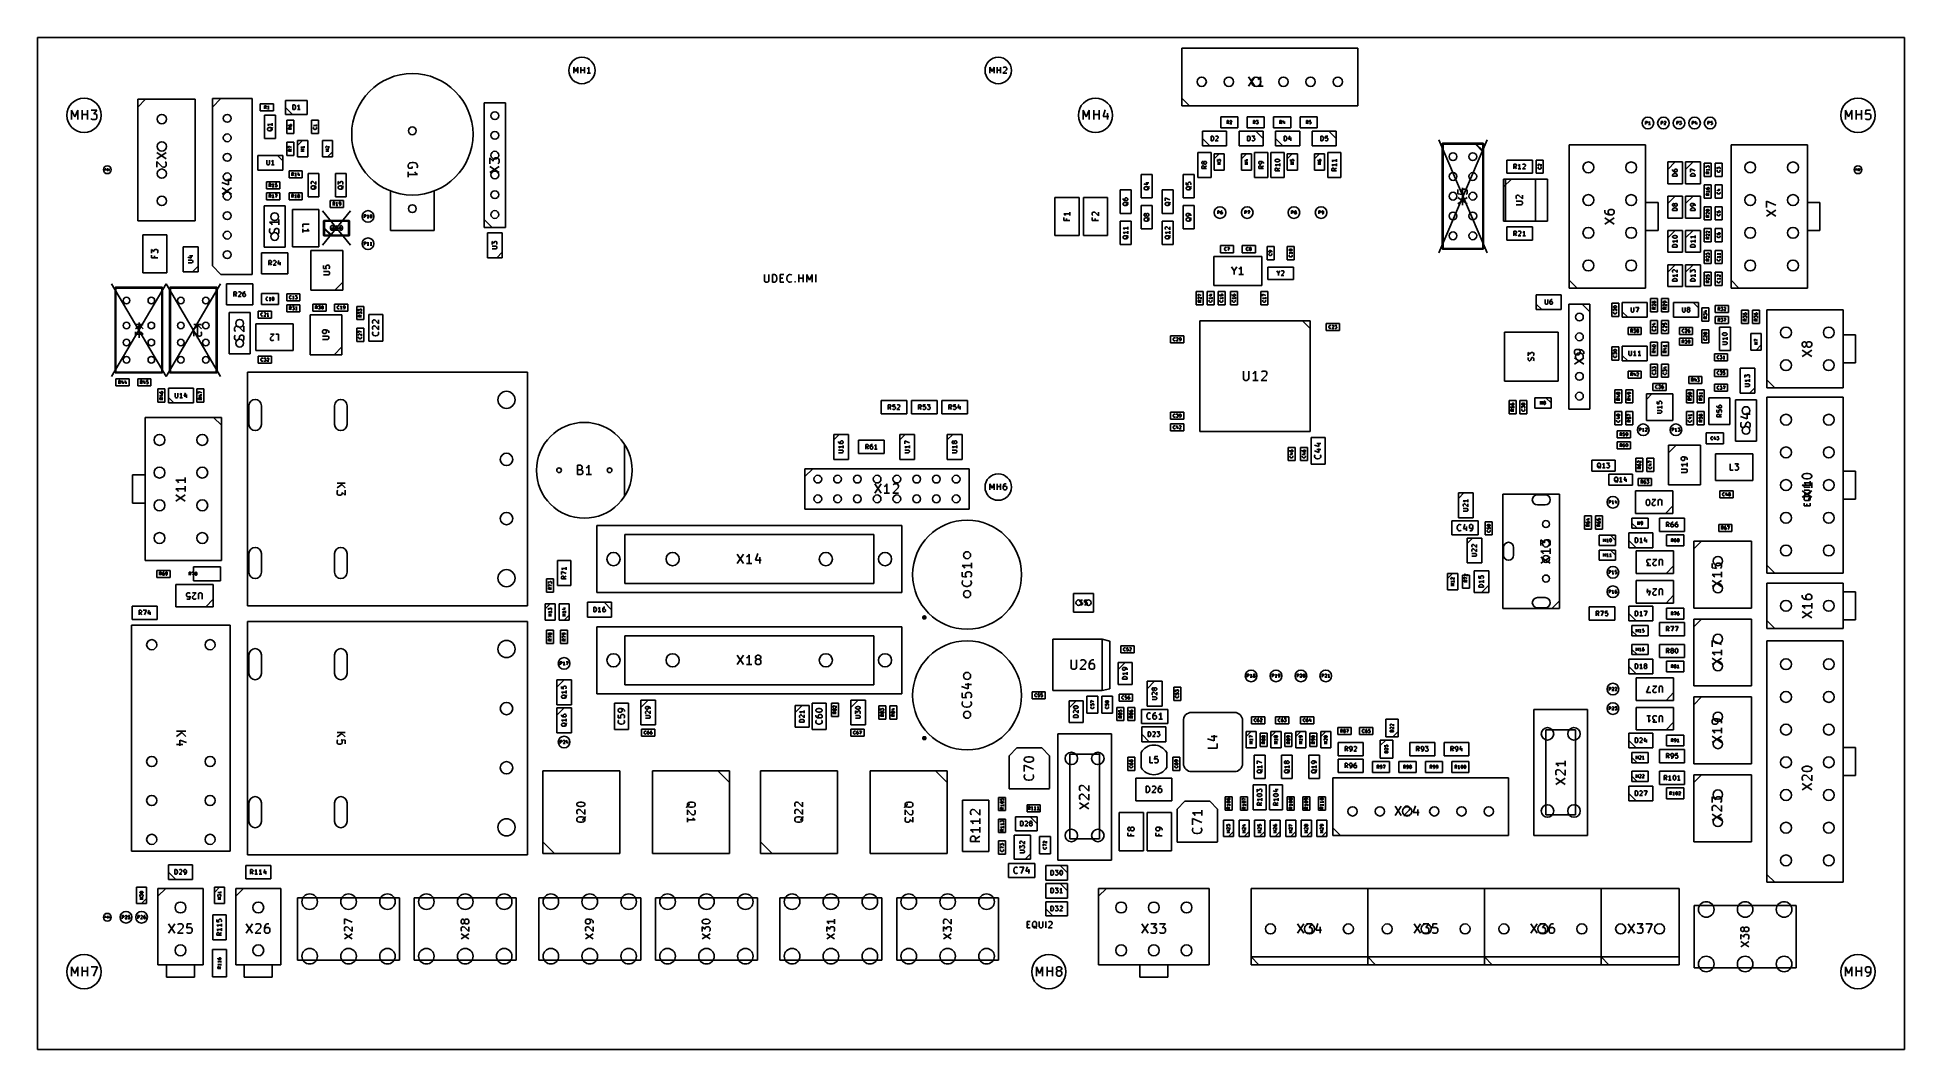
# Model space of a CAD drawing. Extents: x -4 to 236, y -200 to -70.
import ezdxf

# ---------------------------------------------------------------- set-up
doc = ezdxf.new("R2010")
doc.units = 0
doc.layers.add('BLACK', color=7, linetype='CONTINUOUS')

msp = doc.modelspace()

# ---------------------------------------------------------------- linework, layer by layer
at = {"layer": 'BLACK', "linetype": 'CONTINUOUS'}
for p, q in [((-4, -70), (236, -70)), ((-4, -200), (-4, -70)), ((143.1, -71.4), (165.7, -71.4)), ((143.1, -78.8), (143.1, -71.4)), ((165.7, -71.4), (165.7, -78.8)), ((236, -70), (236, -200)), ((64.933333, -74.615935), (64.933333, -73.815935)), ((64.933333, -73.815935), (65.199999, -74.387363)), ((65.199999, -74.387363), (65.466666, -73.815935)), ((65.466666, -73.815935), (65.466666, -74.615935)), ((65.847619, -74.615935), (65.847619, -73.815935)), ((65.847619, -74.196887), (66.304762, -74.196887)), ((66.304762, -74.615935), (66.304762, -73.815935)), ((66.723809, -74.006411), (66.647618, -74.044506)), ((66.799999, -73.93022), (66.723809, -74.006411)), ((66.87619, -73.815935), (66.799999, -73.93022)), ((66.87619, -74.615935), (66.87619, -73.815935)), ((118.433333, -74.615935), (118.433333, -73.815935)), ((118.433333, -73.815935), (118.699999, -74.387363)), ((118.699999, -74.387363), (118.966666, -73.815935)), ((118.966666, -73.815935), (118.966666, -74.615935)), ((119.347619, -74.615935), (119.347619, -73.815935)), ((119.347619, -74.196887), (119.804762, -74.196887)), ((119.804762, -74.615935), (119.804762, -73.815935)), ((120.566666, -74.158792), (120.109523, -74.615935)), ((120.147618, -73.892125), (120.185714, -73.85403)), ((120.185714, -73.85403), (120.261904, -73.815935)), ((120.261904, -73.815935), (120.45238, -73.815935)), ((120.45238, -73.815935), (120.528571, -73.85403)), ((120.528571, -73.85403), (120.566666, -73.892125)), ((120.566666, -73.892125), (120.604761, -73.968316)), ((120.604761, -74.044506), (120.566666, -74.158792)), ((120.604761, -73.968316), (120.604761, -74.044506)), ((67.104761, -74.615935), (66.647618, -74.615935)), ((120.109523, -74.615935), (120.604761, -74.615935)), ((151.678571, -75.048902), (152.478571, -76.248902)), ((152.478571, -75.048902), (151.678571, -76.248902)), ((152.992857, -75.334617), (152.878571, -75.39176)), ((153.564285, -76.248902), (152.878571, -76.248902)), ((153.107142, -75.220331), (152.992857, -75.334617)), ((153.221428, -75.048902), (153.107142, -75.220331)), ((153.221428, -76.248902), (153.221428, -75.048902)), ((8.9, -78.95), (9.9, -77.95)), ((16.3, -77.95), (8.9, -77.95)), ((8.9, -77.95), (8.9, -93.55)), ((16.3, -93.55), (16.3, -77.95)), ((18.5, -77.85), (18.5, -99.35)), ((18.5, -78.95), (19.6, -77.85)), ((23.6, -77.85), (18.5, -77.85)), ((23.6, -100.45), (23.6, -77.85)), ((24.65, -79.45), (24.65, -78.55)), ((24.65, -78.55), (26.35, -78.55)), ((25.204762, -79.182967), (25.204762, -78.782967)), ((25.204762, -78.782967), (25.357143, -78.782967)), ((25.357143, -78.992491), (25.204762, -78.992491)), ((25.433333, -79.182967), (25.3, -78.992491)), ((25.357143, -78.782967), (25.395238, -78.802015)), ((25.395238, -78.973443), (25.357143, -78.992491)), ((25.395238, -78.802015), (25.414285, -78.821062)), ((25.414285, -78.954396), (25.395238, -78.973443)), ((25.414285, -78.821062), (25.433333, -78.859158)), ((25.433333, -78.9163), (25.414285, -78.954396)), ((25.433333, -78.859158), (25.433333, -78.9163)), ((25.623809, -78.878205), (25.585714, -78.897253)), ((25.814285, -79.182967), (25.585714, -79.182967)), ((25.661904, -78.84011), (25.623809, -78.878205)), ((25.7, -78.782967), (25.661904, -78.84011)), ((25.7, -79.182967), (25.7, -78.782967)), ((26.35, -78.55), (26.35, -79.45)), ((27.9, -78.1), (30.7, -78.1)), ((27.9, -79.9), (27.9, -78.1)), ((28.8, -79.9), (27.9, -79)), ((28.857143, -79.274451), (28.857143, -78.674451)), ((28.857143, -78.674451), (29, -78.674451)), ((29, -78.674451), (29.085714, -78.703022)), ((29.085714, -78.703022), (29.142857, -78.760165)), ((29.142857, -79.188737), (29.085714, -79.24588)), ((29.142857, -78.760165), (29.171428, -78.817308)), ((29.171428, -79.131594), (29.142857, -79.188737)), ((29.171428, -78.817308), (29.2, -78.931594)), ((29.2, -79.017308), (29.171428, -79.131594)), ((29.2, -78.931594), (29.2, -79.017308)), ((29.485714, -78.817308), (29.428571, -78.84588)), ((29.542857, -78.760165), (29.485714, -78.817308)), ((29.6, -78.674451), (29.542857, -78.760165)), ((29.6, -79.274451), (29.6, -78.674451)), ((30.7, -78.1), (30.7, -79.9)), ((56.15, -78.4), (53.45, -78.4)), ((53.45, -78.4), (53.45, -94.4)), ((56.15, -94.4), (56.15, -78.4)), ((144.1, -78.8), (143.1, -77.8)), ((165.7, -78.8), (143.1, -78.8)), ((0.4, -80.548902), (0.4, -79.348902)), ((0.4, -79.348902), (0.8, -80.206045)), ((0.8, -80.206045), (1.2, -79.348902)), ((1.2, -79.348902), (1.2, -80.548902)), ((1.771429, -80.548902), (1.771429, -79.348902)), ((1.771429, -79.920331), (2.457143, -79.920331)), ((2.457143, -80.548902), (2.457143, -79.348902)), ((2.914286, -79.348902), (3.657143, -79.348902)), ((2.971429, -80.49176), (2.914286, -80.434617)), ((3.085715, -80.548902), (2.971429, -80.49176)), ((3.428572, -80.548902), (3.085715, -80.548902)), ((3.657143, -79.348902), (3.257143, -79.806045)), ((3.257143, -79.806045), (3.428572, -79.806045)), ((3.428572, -79.806045), (3.542858, -79.863188)), ((3.542858, -80.49176), (3.428572, -80.548902)), ((3.542858, -79.863188), (3.6, -79.920331)), ((3.6, -80.434617), (3.542858, -80.49176)), ((3.6, -79.920331), (3.657143, -80.034617)), ((3.657143, -80.320331), (3.6, -80.434617)), ((3.657143, -80.034617), (3.657143, -80.320331)), ((26.35, -79.45), (24.65, -79.45)), ((25.2, -83), (25.2, -80)), ((25.2, -80), (26.6, -80)), ((26.174451, -81.185714), (25.574451, -81.185714)), ((25.574451, -81.185714), (25.660165, -81.242857)), ((25.660165, -81.242857), (25.717308, -81.3)), ((25.660165, -81.614285), (25.774451, -81.585714)), ((25.717308, -81.3), (25.74588, -81.357143)), ((25.774451, -81.585714), (25.974451, -81.585714)), ((25.974451, -81.585714), (26.088737, -81.614285)), ((26.174451, -81.014286), (26.174451, -81.357143)), ((26.231594, -81.557142), (26.203022, -81.614285)), ((26.6, -80), (26.6, -83)), ((30.7, -79.9), (27.9, -79.9)), ((28.95, -80.65), (28.05, -80.65)), ((28.05, -80.65), (28.05, -82.35)), ((28.282967, -81.223809), (28.282967, -81.299999)), ((28.282967, -81.299999), (28.302015, -81.338095)), ((28.302015, -81.338095), (28.321062, -81.357142)), ((28.302015, -81.604761), (28.321062, -81.585714)), ((28.321062, -81.357142), (28.378205, -81.395237)), ((28.321062, -81.585714), (28.359158, -81.566666)), ((28.359158, -81.566666), (28.4163, -81.566666)), ((28.378205, -81.395237), (28.454396, -81.414285)), ((28.4163, -81.566666), (28.454396, -81.585714)), ((28.454396, -81.223809), (28.435348, -81.261904)), ((28.435348, -81.261904), (28.435348, -81.338095)), ((28.435348, -81.338095), (28.454396, -81.37619)), ((28.473443, -81.204761), (28.454396, -81.223809)), ((28.454396, -81.37619), (28.473443, -81.395237)), ((28.454396, -81.414285), (28.606777, -81.414285)), ((28.454396, -81.585714), (28.473443, -81.604761)), ((28.511539, -81.185714), (28.473443, -81.204761)), ((28.473443, -81.395237), (28.511539, -81.414285)), ((28.682967, -81.566666), (28.492491, -81.699999)), ((28.606777, -81.185714), (28.511539, -81.185714)), ((28.644872, -81.204761), (28.606777, -81.185714)), ((28.606777, -81.414285), (28.644872, -81.395237)), ((28.66392, -81.223809), (28.644872, -81.204761)), ((28.644872, -81.395237), (28.66392, -81.37619)), ((28.682967, -81.261904), (28.66392, -81.223809)), ((28.66392, -81.37619), (28.682967, -81.338095)), ((28.682967, -81.338095), (28.682967, -81.261904)), ((29, -79.274451), (28.857143, -79.274451)), ((28.95, -82.35), (28.95, -80.65)), ((29.085714, -79.24588), (29, -79.274451)), ((29.771428, -79.274451), (29.428571, -79.274451)), ((32.15, -80.65), (31.25, -80.65)), ((31.25, -80.65), (31.25, -82.35)), ((31.882967, -81.299999), (31.482967, -81.299999)), ((31.482967, -81.299999), (31.54011, -81.338095)), ((31.482967, -81.642856), (31.502015, -81.585714)), ((31.502015, -81.585714), (31.521062, -81.566666)), ((31.54011, -81.338095), (31.578205, -81.37619)), ((31.578205, -81.37619), (31.597253, -81.414285)), ((31.844872, -81.566666), (31.86392, -81.585714)), ((31.86392, -81.585714), (31.882967, -81.642856)), ((31.882967, -81.185714), (31.882967, -81.414285)), ((32.15, -82.35), (32.15, -80.65)), ((130.4, -80.548902), (130.4, -79.348902)), ((130.4, -79.348902), (130.8, -80.206045)), ((130.8, -80.206045), (131.2, -79.348902)), ((131.2, -79.348902), (131.2, -80.548902)), ((131.771429, -80.548902), (131.771429, -79.348902)), ((131.771429, -79.920331), (132.457143, -79.920331)), ((132.457143, -80.548902), (132.457143, -79.348902)), ((133.257143, -79.29176), (132.971429, -80.148902)), ((132.971429, -80.148902), (133.714286, -80.148902)), ((133.542858, -79.748902), (133.542858, -80.548902)), ((148.1, -81.6), (148.1, -80.2)), ((148.1, -80.2), (150.3, -80.2)), ((150.3, -81.6), (148.1, -81.6)), ((148.904762, -81.082967), (148.904762, -80.682967)), ((148.904762, -80.682967), (149.057143, -80.682967)), ((149.057143, -80.892491), (148.904762, -80.892491)), ((149.133333, -81.082967), (149, -80.892491)), ((149.057143, -80.682967), (149.095238, -80.702015)), ((149.095238, -80.873443), (149.057143, -80.892491)), ((149.095238, -80.702015), (149.114285, -80.721062)), ((149.114285, -80.854396), (149.095238, -80.873443)), ((149.114285, -80.721062), (149.133333, -80.759158)), ((149.133333, -80.8163), (149.114285, -80.854396)), ((149.133333, -80.759158), (149.133333, -80.8163)), ((149.495238, -80.854396), (149.266666, -81.082967)), ((149.266666, -81.082967), (149.514285, -81.082967)), ((149.285714, -80.721062), (149.304762, -80.702015)), ((149.304762, -80.702015), (149.342857, -80.682967)), ((149.342857, -80.682967), (149.438095, -80.682967)), ((149.438095, -80.682967), (149.47619, -80.702015)), ((149.47619, -80.702015), (149.495238, -80.721062)), ((149.495238, -80.721062), (149.514285, -80.759158)), ((149.514285, -80.797253), (149.495238, -80.854396)), ((149.514285, -80.759158), (149.514285, -80.797253)), ((150.3, -80.2), (150.3, -81.6)), ((151.5, -80.2), (153.7, -80.2)), ((151.5, -81.6), (151.5, -80.2)), ((153.7, -81.6), (151.5, -81.6)), ((152.304762, -81.082967), (152.304762, -80.682967)), ((152.304762, -80.682967), (152.457143, -80.682967)), ((152.457143, -80.892491), (152.304762, -80.892491)), ((152.533333, -81.082967), (152.4, -80.892491)), ((152.457143, -80.682967), (152.495238, -80.702015)), ((152.495238, -80.873443), (152.457143, -80.892491)), ((152.495238, -80.702015), (152.514285, -80.721062)), ((152.514285, -80.854396), (152.495238, -80.873443)), ((152.514285, -80.721062), (152.533333, -80.759158)), ((152.533333, -80.8163), (152.514285, -80.854396)), ((152.533333, -80.759158), (152.533333, -80.8163)), ((152.666666, -80.682967), (152.914285, -80.682967)), ((152.685714, -81.06392), (152.666666, -81.044872)), ((152.723809, -81.082967), (152.685714, -81.06392)), ((152.838095, -81.082967), (152.723809, -81.082967)), ((152.914285, -80.682967), (152.780952, -80.835348)), ((152.780952, -80.835348), (152.838095, -80.835348)), ((152.838095, -80.835348), (152.87619, -80.854396)), ((152.87619, -81.06392), (152.838095, -81.082967)), ((152.87619, -80.854396), (152.895238, -80.873443)), ((152.895238, -81.044872), (152.87619, -81.06392)), ((152.895238, -80.873443), (152.914285, -80.911539)), ((152.914285, -81.006777), (152.895238, -81.044872)), ((152.914285, -80.911539), (152.914285, -81.006777)), ((153.7, -80.2), (153.7, -81.6)), ((154.9, -81.6), (154.9, -80.2)), ((154.9, -80.2), (157.1, -80.2)), ((157.1, -81.6), (154.9, -81.6)), ((155.704762, -81.082967), (155.704762, -80.682967)), ((155.704762, -80.682967), (155.857143, -80.682967)), ((155.857143, -80.892491), (155.704762, -80.892491)), ((155.933333, -81.082967), (155.8, -80.892491)), ((155.857143, -80.682967), (155.895238, -80.702015)), ((155.895238, -80.873443), (155.857143, -80.892491)), ((155.895238, -80.702015), (155.914285, -80.721062)), ((155.914285, -80.854396), (155.895238, -80.873443)), ((155.914285, -80.721062), (155.933333, -80.759158)), ((155.933333, -80.8163), (155.914285, -80.854396)), ((155.933333, -80.759158), (155.933333, -80.8163)), ((156.180952, -80.66392), (156.085714, -80.949634)), ((156.085714, -80.949634), (156.333333, -80.949634)), ((156.27619, -80.8163), (156.27619, -81.082967)), ((157.1, -80.2), (157.1, -81.6)), ((158.3, -80.2), (160.5, -80.2)), ((158.3, -81.6), (158.3, -80.2)), ((160.5, -81.6), (158.3, -81.6)), ((159.104762, -81.082967), (159.104762, -80.682967)), ((159.104762, -80.682967), (159.257143, -80.682967)), ((159.257143, -80.892491), (159.104762, -80.892491)), ((159.333333, -81.082967), (159.2, -80.892491)), ((159.257143, -80.682967), (159.295238, -80.702015)), ((159.295238, -80.873443), (159.257143, -80.892491)), ((159.295238, -80.702015), (159.314285, -80.721062)), ((159.314285, -80.854396), (159.295238, -80.873443)), ((159.314285, -80.721062), (159.333333, -80.759158)), ((159.333333, -80.8163), (159.314285, -80.854396)), ((159.333333, -80.759158), (159.333333, -80.8163)), ((159.504762, -80.682967), (159.485714, -80.873443)), ((159.485714, -80.873443), (159.504762, -80.854396)), ((159.504762, -81.06392), (159.485714, -81.044872)), ((159.695238, -80.682967), (159.504762, -80.682967)), ((159.504762, -80.854396), (159.542857, -80.835348)), ((159.542857, -81.082967), (159.504762, -81.06392)), ((159.542857, -80.835348), (159.638095, -80.835348)), ((159.638095, -81.082967), (159.542857, -81.082967)), ((159.638095, -80.835348), (159.67619, -80.854396)), ((159.67619, -81.06392), (159.638095, -81.082967)), ((159.67619, -80.854396), (159.695238, -80.873443)), ((159.695238, -81.044872), (159.67619, -81.06392)), ((159.695238, -80.873443), (159.714285, -80.911539)), ((159.714285, -81.006777), (159.695238, -81.044872)), ((159.714285, -80.911539), (159.714285, -81.006777)), ((160.5, -80.2), (160.5, -81.6)), ((202.704762, -81.182967), (202.704762, -80.782967)), ((202.704762, -80.782967), (202.857143, -80.782967)), ((202.857143, -80.992491), (202.704762, -80.992491)), ((202.857143, -80.782967), (202.895238, -80.802015)), ((202.895238, -80.973443), (202.857143, -80.992491)), ((202.895238, -80.802015), (202.914285, -80.821062)), ((202.914285, -80.954396), (202.895238, -80.973443)), ((202.914285, -80.821062), (202.933333, -80.859158)), ((202.933333, -80.9163), (202.914285, -80.954396)), ((202.933333, -80.859158), (202.933333, -80.9163)), ((203.123809, -80.878205), (203.085714, -80.897253)), ((203.314285, -81.182967), (203.085714, -81.182967)), ((203.161904, -80.84011), (203.123809, -80.878205)), ((203.2, -80.782967), (203.161904, -80.84011)), ((203.2, -81.182967), (203.2, -80.782967)), ((204.704762, -81.182967), (204.704762, -80.782967)), ((204.704762, -80.782967), (204.857143, -80.782967)), ((204.857143, -80.992491), (204.704762, -80.992491)), ((204.857143, -80.782967), (204.895238, -80.802015)), ((204.895238, -80.973443), (204.857143, -80.992491)), ((204.895238, -80.802015), (204.914285, -80.821062)), ((204.914285, -80.954396), (204.895238, -80.973443)), ((204.914285, -80.821062), (204.933333, -80.859158)), ((204.933333, -80.9163), (204.914285, -80.954396)), ((204.933333, -80.859158), (204.933333, -80.9163)), ((205.295238, -80.954396), (205.066666, -81.182967)), ((205.066666, -81.182967), (205.314285, -81.182967)), ((205.085714, -80.821062), (205.104762, -80.802015)), ((205.104762, -80.802015), (205.142857, -80.782967)), ((205.142857, -80.782967), (205.238095, -80.782967)), ((205.238095, -80.782967), (205.27619, -80.802015)), ((205.27619, -80.802015), (205.295238, -80.821062)), ((205.295238, -80.821062), (205.314285, -80.859158)), ((205.314285, -80.897253), (205.295238, -80.954396)), ((205.314285, -80.859158), (205.314285, -80.897253)), ((206.704762, -81.182967), (206.704762, -80.782967)), ((206.704762, -80.782967), (206.857143, -80.782967)), ((206.857143, -80.992491), (206.704762, -80.992491)), ((206.857143, -80.782967), (206.895238, -80.802015)), ((206.895238, -80.973443), (206.857143, -80.992491)), ((206.895238, -80.802015), (206.914285, -80.821062)), ((206.914285, -80.954396), (206.895238, -80.973443)), ((206.914285, -80.821062), (206.933333, -80.859158)), ((206.933333, -80.9163), (206.914285, -80.954396)), ((206.933333, -80.859158), (206.933333, -80.9163)), ((207.066666, -80.782967), (207.314285, -80.782967)), ((207.085714, -81.16392), (207.066666, -81.144872)), ((207.123809, -81.182967), (207.085714, -81.16392)), ((207.238095, -81.182967), (207.123809, -81.182967)), ((207.314285, -80.782967), (207.180952, -80.935348)), ((207.180952, -80.935348), (207.238095, -80.935348)), ((207.238095, -80.935348), (207.27619, -80.954396)), ((207.27619, -81.16392), (207.238095, -81.182967)), ((207.27619, -80.954396), (207.295238, -80.973443)), ((207.295238, -81.144872), (207.27619, -81.16392)), ((207.295238, -80.973443), (207.314285, -81.011539)), ((207.314285, -81.106777), (207.295238, -81.144872)), ((207.314285, -81.011539), (207.314285, -81.106777)), ((208.704762, -81.182967), (208.704762, -80.782967)), ((208.704762, -80.782967), (208.857143, -80.782967)), ((208.857143, -80.992491), (208.704762, -80.992491)), ((208.857143, -80.782967), (208.895238, -80.802015)), ((208.895238, -80.973443), (208.857143, -80.992491)), ((208.895238, -80.802015), (208.914285, -80.821062)), ((208.914285, -80.954396), (208.895238, -80.973443)), ((208.914285, -80.821062), (208.933333, -80.859158)), ((208.933333, -80.9163), (208.914285, -80.954396)), ((208.933333, -80.859158), (208.933333, -80.9163)), ((209.180952, -80.76392), (209.085714, -81.049634)), ((209.085714, -81.049634), (209.333333, -81.049634)), ((209.27619, -80.9163), (209.27619, -81.182967)), ((210.704762, -81.182967), (210.704762, -80.782967)), ((210.704762, -80.782967), (210.857143, -80.782967)), ((210.857143, -80.992491), (210.704762, -80.992491)), ((210.857143, -80.782967), (210.895238, -80.802015)), ((210.895238, -80.973443), (210.857143, -80.992491)), ((210.895238, -80.802015), (210.914285, -80.821062)), ((210.914285, -80.954396), (210.895238, -80.973443)), ((210.914285, -80.821062), (210.933333, -80.859158)), ((210.933333, -80.9163), (210.914285, -80.954396)), ((210.933333, -80.859158), (210.933333, -80.9163)), ((211.104762, -80.782967), (211.085714, -80.973443)), ((211.085714, -80.973443), (211.104762, -80.954396)), ((211.104762, -81.16392), (211.085714, -81.144872)), ((211.295238, -80.782967), (211.104762, -80.782967)), ((211.104762, -80.954396), (211.142857, -80.935348)), ((211.142857, -81.182967), (211.104762, -81.16392)), ((211.142857, -80.935348), (211.238095, -80.935348)), ((211.238095, -81.182967), (211.142857, -81.182967)), ((211.238095, -80.935348), (211.27619, -80.954396)), ((211.27619, -81.16392), (211.238095, -81.182967)), ((211.27619, -80.954396), (211.295238, -80.973443)), ((211.295238, -81.144872), (211.27619, -81.16392)), ((211.295238, -80.973443), (211.314285, -81.011539)), ((211.314285, -81.106777), (211.295238, -81.144872)), ((211.314285, -81.011539), (211.314285, -81.106777)), ((228.4, -80.548902), (228.4, -79.348902)), ((228.4, -79.348902), (228.8, -80.206045)), ((228.8, -80.206045), (229.2, -79.348902)), ((229.2, -79.348902), (229.2, -80.548902)), ((229.771429, -80.548902), (229.771429, -79.348902)), ((229.771429, -79.920331), (230.457143, -79.920331)), ((230.457143, -80.548902), (230.457143, -79.348902)), ((231.028572, -79.348902), (230.971429, -79.920331)), ((230.971429, -79.920331), (231.028572, -79.863188)), ((231.028572, -80.49176), (230.971429, -80.434617)), ((231.6, -79.348902), (231.028572, -79.348902)), ((231.028572, -79.863188), (231.142858, -79.806045)), ((231.142858, -80.548902), (231.028572, -80.49176)), ((231.142858, -79.806045), (231.428572, -79.806045)), ((231.428572, -80.548902), (231.142858, -80.548902)), ((231.428572, -79.806045), (231.542858, -79.863188)), ((231.542858, -80.49176), (231.428572, -80.548902)), ((231.542858, -79.863188), (231.6, -79.920331)), ((231.6, -80.434617), (231.542858, -80.49176)), ((231.6, -79.920331), (231.657143, -80.034617)), ((231.657143, -80.320331), (231.6, -80.434617)), ((231.657143, -80.034617), (231.657143, -80.320331)), ((26.6, -83), (25.2, -83)), ((25.574451, -81.728571), (25.603022, -81.671428)), ((25.574451, -81.842857), (25.574451, -81.728571)), ((25.603022, -81.9), (25.574451, -81.842857)), ((25.603022, -81.671428), (25.660165, -81.614285)), ((25.660165, -81.957142), (25.603022, -81.9)), ((25.774451, -81.985714), (25.660165, -81.957142)), ((25.974451, -81.985714), (25.774451, -81.985714)), ((26.088737, -81.957142), (25.974451, -81.985714)), ((26.060165, -81.757142), (26.031594, -81.814285)), ((26.031594, -81.814285), (26.031594, -81.871428)), ((26.14588, -81.671428), (26.060165, -81.757142)), ((26.088737, -81.614285), (26.14588, -81.671428)), ((26.14588, -81.9), (26.088737, -81.957142)), ((26.203022, -81.614285), (26.14588, -81.671428)), ((26.14588, -81.671428), (26.174451, -81.728571)), ((26.174451, -81.842857), (26.14588, -81.9)), ((26.174451, -81.728571), (26.174451, -81.842857)), ((28.05, -82.35), (28.95, -82.35)), ((28.95, -83.45), (28.05, -83.45)), ((28.05, -83.45), (28.05, -85.15)), ((28.282967, -81.642856), (28.302015, -81.604761)), ((28.282967, -81.795237), (28.282967, -81.642856)), ((28.682967, -81.795237), (28.282967, -81.795237)), ((28.282967, -84.233333), (28.282967, -83.966666)), ((28.282967, -83.966666), (28.682967, -84.138095)), ((28.473443, -81.604761), (28.492491, -81.642856)), ((28.492491, -81.642856), (28.492491, -81.795237)), ((28.95, -85.15), (28.95, -83.45)), ((30.1, -83.25), (29.45, -83.9)), ((30.75, -83.25), (29.45, -83.25)), ((29.45, -83.25), (29.45, -85.35)), ((30.282967, -83.97619), (30.282967, -84.204761)), ((30.75, -85.35), (30.75, -83.25)), ((31.25, -82.35), (32.15, -82.35)), ((31.482967, -81.680952), (31.482967, -81.642856)), ((31.502015, -81.738095), (31.482967, -81.680952)), ((31.54011, -81.77619), (31.502015, -81.738095)), ((31.578205, -81.795237), (31.54011, -81.77619)), ((31.654396, -81.814285), (31.578205, -81.795237)), ((31.711539, -81.814285), (31.654396, -81.814285)), ((31.787729, -81.795237), (31.711539, -81.814285)), ((31.825824, -81.77619), (31.787729, -81.795237)), ((31.86392, -81.738095), (31.825824, -81.77619)), ((31.882967, -81.680952), (31.86392, -81.738095)), ((31.882967, -81.642856), (31.882967, -81.680952)), ((33.95, -83.25), (32.65, -83.25)), ((32.65, -83.25), (32.65, -85.35)), ((33.102015, -84.014285), (33.121062, -83.995237)), ((33.121062, -83.995237), (33.159158, -83.97619)), ((33.159158, -83.97619), (33.197253, -83.97619)), ((33.197253, -83.97619), (33.254396, -83.995237)), ((33.254396, -83.995237), (33.482967, -84.223809)), ((33.482967, -84.223809), (33.482967, -83.97619)), ((33.95, -85.35), (33.95, -83.25)), ((145.75, -82.05), (148.85, -82.05)), ((145.75, -83.95), (145.75, -82.05)), ((146.7, -83.95), (145.75, -83)), ((148.85, -83.95), (145.75, -83.95)), ((146.857143, -83.274451), (146.857143, -82.674451)), ((146.857143, -82.674451), (147, -82.674451)), ((147, -83.274451), (146.857143, -83.274451)), ((147, -82.674451), (147.085714, -82.703022)), ((147.085714, -83.24588), (147, -83.274451)), ((147.085714, -82.703022), (147.142857, -82.760165)), ((147.142857, -83.188737), (147.085714, -83.24588)), ((147.142857, -82.760165), (147.171428, -82.817308)), ((147.171428, -83.131594), (147.142857, -83.188737)), ((147.171428, -82.817308), (147.2, -82.931594)), ((147.2, -83.017308), (147.171428, -83.131594)), ((147.2, -82.931594), (147.2, -83.017308)), ((147.742857, -82.931594), (147.4, -83.274451)), ((147.4, -83.274451), (147.771428, -83.274451)), ((147.428571, -82.731594), (147.457143, -82.703022)), ((147.457143, -82.703022), (147.514286, -82.674451)), ((147.514286, -82.674451), (147.657143, -82.674451)), ((147.657143, -82.674451), (147.714286, -82.703022)), ((147.714286, -82.703022), (147.742857, -82.731594)), ((147.742857, -82.731594), (147.771428, -82.788737)), ((147.771428, -82.84588), (147.742857, -82.931594)), ((147.771428, -82.788737), (147.771428, -82.84588)), ((148.85, -82.05), (148.85, -83.95)), ((150.45, -83.95), (150.45, -82.05)), ((150.45, -82.05), (153.55, -82.05)), ((153.55, -83.95), (150.45, -83.95)), ((151.557143, -83.274451), (151.557143, -82.674451)), ((151.557143, -82.674451), (151.7, -82.674451)), ((151.7, -83.274451), (151.557143, -83.274451)), ((151.7, -82.674451), (151.785714, -82.703022)), ((151.785714, -83.24588), (151.7, -83.274451)), ((151.785714, -82.703022), (151.842857, -82.760165)), ((151.842857, -83.188737), (151.785714, -83.24588)), ((151.842857, -82.760165), (151.871428, -82.817308)), ((151.871428, -83.131594), (151.842857, -83.188737)), ((151.871428, -82.817308), (151.9, -82.931594)), ((151.9, -83.017308), (151.871428, -83.131594)), ((151.9, -82.931594), (151.9, -83.017308)), ((152.1, -82.674451), (152.471428, -82.674451)), ((152.128571, -83.24588), (152.1, -83.217308)), ((152.185714, -83.274451), (152.128571, -83.24588)), ((152.357143, -83.274451), (152.185714, -83.274451)), ((152.471428, -82.674451), (152.271428, -82.903022)), ((152.271428, -82.903022), (152.357143, -82.903022)), ((152.357143, -82.903022), (152.414286, -82.931594)), ((152.414286, -83.24588), (152.357143, -83.274451)), ((152.414286, -82.931594), (152.442857, -82.960165)), ((152.442857, -83.217308), (152.414286, -83.24588)), ((152.442857, -82.960165), (152.471428, -83.017308)), ((152.471428, -83.160165), (152.442857, -83.217308)), ((152.471428, -83.017308), (152.471428, -83.160165)), ((152.6, -82.05), (153.55, -83)), ((153.55, -82.05), (153.55, -83.95)), ((155.15, -82.05), (158.25, -82.05)), ((155.15, -83.95), (155.15, -82.05)), ((156.1, -83.95), (155.15, -83)), ((158.25, -83.95), (155.15, -83.95)), ((156.257143, -83.274451), (156.257143, -82.674451)), ((156.257143, -82.674451), (156.4, -82.674451)), ((156.4, -83.274451), (156.257143, -83.274451)), ((156.4, -82.674451), (156.485714, -82.703022)), ((156.485714, -83.24588), (156.4, -83.274451)), ((156.485714, -82.703022), (156.542857, -82.760165)), ((156.542857, -83.188737), (156.485714, -83.24588)), ((156.542857, -82.760165), (156.571428, -82.817308)), ((156.571428, -83.131594), (156.542857, -83.188737)), ((156.571428, -82.817308), (156.6, -82.931594)), ((156.6, -83.017308), (156.571428, -83.131594)), ((156.6, -82.931594), (156.6, -83.017308)), ((156.971428, -82.64588), (156.828571, -83.074451)), ((156.828571, -83.074451), (157.2, -83.074451)), ((157.114286, -82.874451), (157.114286, -83.274451)), ((158.25, -82.05), (158.25, -83.95)), ((159.85, -83.95), (159.85, -82.05)), ((159.85, -82.05), (162.95, -82.05)), ((162.95, -83.95), (159.85, -83.95)), ((160.957143, -83.274451), (160.957143, -82.674451)), ((160.957143, -82.674451), (161.1, -82.674451)), ((161.1, -83.274451), (160.957143, -83.274451)), ((161.1, -82.674451), (161.185714, -82.703022)), ((161.185714, -83.24588), (161.1, -83.274451)), ((161.185714, -82.703022), (161.242857, -82.760165)), ((161.242857, -83.188737), (161.185714, -83.24588)), ((161.242857, -82.760165), (161.271428, -82.817308)), ((161.271428, -83.131594), (161.242857, -83.188737)), ((161.271428, -82.817308), (161.3, -82.931594)), ((161.3, -83.017308), (161.271428, -83.131594)), ((161.3, -82.931594), (161.3, -83.017308)), ((161.557143, -82.674451), (161.528571, -82.960165)), ((161.528571, -82.960165), (161.557143, -82.931594)), ((161.557143, -83.24588), (161.528571, -83.217308)), ((161.842857, -82.674451), (161.557143, -82.674451)), ((161.557143, -82.931594), (161.614286, -82.903022)), ((161.614286, -83.274451), (161.557143, -83.24588)), ((161.614286, -82.903022), (161.757143, -82.903022)), ((161.757143, -83.274451), (161.614286, -83.274451)), ((161.757143, -82.903022), (161.814286, -82.931594)), ((161.814286, -83.24588), (161.757143, -83.274451)), ((161.814286, -82.931594), (161.842857, -82.960165)), ((161.842857, -83.217308), (161.814286, -83.24588)), ((161.842857, -82.960165), (161.871428, -83.017308)), ((161.871428, -83.160165), (161.842857, -83.217308)), ((161.871428, -83.017308), (161.871428, -83.160165)), ((162, -82.05), (162.95, -83)), ((162.95, -82.05), (162.95, -83.95)), ((176.1175, -83.145), (182.3275, -97.655)), ((176.1175, -97.655), (182.3275, -83.145)), ((176.5725, -83.65), (176.576306, -83.630866)), ((176.5725, -97.15), (176.5725, -83.65)), ((176.576306, -83.630866), (176.603366, -83.603806)), ((176.576306, -83.630866), (176.603366, -83.603806)), ((176.576306, -83.669134), (176.576306, -83.630866)), ((176.603366, -83.696194), (176.576306, -83.669134)), ((176.603366, -83.603806), (176.6225, -83.6)), ((176.603366, -83.603806), (176.641634, -83.603806)), ((176.6225, -83.7), (176.603366, -83.696194)), ((176.6225, -83.6), (181.8225, -83.6)), ((181.8225, -83.7), (176.6225, -83.7)), ((176.641634, -83.603806), (176.668694, -83.630866)), ((176.668694, -83.630866), (176.6725, -83.65)), ((176.6725, -83.65), (176.6725, -97.15)), ((180.776306, -83.630866), (180.803366, -83.603806)), ((180.776306, -83.669134), (180.776306, -83.630866)), ((180.787145, -83.685355), (180.776306, -83.669134)), ((181.787145, -84.685356), (180.787145, -83.685355)), ((180.803366, -83.603806), (180.841634, -83.603806)), ((180.841634, -83.603806), (180.857855, -83.614645)), ((180.857855, -83.614645), (181.857856, -84.614645)), ((181.7725, -83.65), (181.776306, -83.630866)), ((181.7725, -97.15), (181.7725, -83.65)), ((181.776306, -83.630866), (181.803366, -83.603806)), ((181.803366, -83.603806), (181.841634, -83.603806)), ((181.8225, -83.6), (181.841634, -83.603806)), ((181.841634, -83.696194), (181.8225, -83.7)), ((181.841634, -83.603806), (181.868694, -83.630866)), ((181.841634, -83.603806), (181.868694, -83.630866)), ((181.868694, -83.669134), (181.841634, -83.696194)), ((181.868694, -83.630866), (181.868694, -83.669134)), ((181.868694, -83.630866), (181.8725, -83.65)), ((181.8725, -83.65), (181.8725, -97.15)), ((202.7, -83.8), (192.9, -83.8)), ((192.9, -83.8), (192.9, -102.2)), ((202.7, -102.2), (202.7, -83.8)), ((223.5, -83.8), (213.7, -83.8)), ((213.7, -83.8), (213.7, -102.2)), ((223.5, -102.2), (223.5, -83.8)), ((12.551097, -84.778571), (11.351097, -85.578571)), ((12.551097, -85.578571), (11.351097, -84.778571)), ((12.036811, -86.607142), (11.351097, -85.921428)), ((11.351097, -85.921428), (11.351097, -86.664285)), ((12.436811, -85.978571), (12.493954, -86.035714)), ((12.493954, -86.035714), (12.551097, -86.15)), ((12.551097, -86.15), (12.551097, -86.435714)), ((27.55, -85.15), (24.35, -85.15)), ((24.35, -85.15), (24.35, -87.05)), ((25.492857, -85.774451), (25.492857, -86.260165)), ((25.492857, -86.260165), (25.521428, -86.317308)), ((25.521428, -86.317308), (25.55, -86.34588)), ((25.55, -86.34588), (25.607142, -86.374451)), ((25.607142, -86.374451), (25.721428, -86.374451)), ((25.721428, -86.374451), (25.778571, -86.34588)), ((25.778571, -86.34588), (25.807142, -86.317308)), ((25.807142, -86.317308), (25.835714, -86.260165)), ((25.835714, -86.260165), (25.835714, -85.774451)), ((26.149999, -85.917308), (26.092856, -85.94588)), ((26.435713, -86.374451), (26.092856, -86.374451)), ((26.207142, -85.860165), (26.149999, -85.917308)), ((26.264285, -85.774451), (26.207142, -85.860165)), ((26.264285, -86.374451), (26.264285, -85.774451)), ((27.55, -85.85), (26.85, -85.15)), ((27.55, -87.05), (27.55, -85.15)), ((28.05, -85.15), (28.95, -85.15)), ((28.282967, -84.442856), (28.302015, -84.404761)), ((28.282967, -84.595237), (28.282967, -84.442856)), ((28.682967, -84.595237), (28.282967, -84.595237)), ((28.302015, -84.404761), (28.321062, -84.385714)), ((28.321062, -84.385714), (28.359158, -84.366666)), ((28.359158, -84.366666), (28.4163, -84.366666)), ((28.4163, -84.366666), (28.454396, -84.385714)), ((28.454396, -84.385714), (28.473443, -84.404761)), ((28.473443, -84.404761), (28.492491, -84.442856)), ((28.682967, -84.366666), (28.492491, -84.499999)), ((28.492491, -84.442856), (28.492491, -84.595237)), ((29.45, -85.35), (30.75, -85.35)), ((30.282967, -84.090475), (29.882967, -84.090475)), ((29.882967, -84.090475), (29.94011, -84.128571)), ((30.282967, -84.37619), (29.882967, -84.37619)), ((30.282967, -84.604761), (29.882967, -84.604761)), ((29.94011, -84.128571), (29.978205, -84.166666)), ((29.978205, -84.166666), (29.997253, -84.204761)), ((30.073443, -84.604761), (30.073443, -84.37619)), ((32.65, -85.35), (33.95, -85.35)), ((33.082967, -84.05238), (33.102015, -84.014285)), ((33.082967, -84.147618), (33.082967, -84.05238)), ((33.102015, -84.185713), (33.082967, -84.147618)), ((33.482967, -84.37619), (33.082967, -84.37619)), ((33.482967, -84.604761), (33.082967, -84.604761)), ((33.121062, -84.204761), (33.102015, -84.185713)), ((33.273443, -84.604761), (33.273443, -84.37619)), ((33.3, -85.35), (33.95, -84.7)), ((43.70824, -86.285714), (43.651097, -86.457143)), ((43.822525, -86.171429), (43.70824, -86.285714)), ((43.936811, -86.114286), (43.822525, -86.171429)), ((44.165382, -86.057143), (43.936811, -86.114286)), ((44.336811, -86.057143), (44.165382, -86.057143)), ((44.565382, -86.114286), (44.336811, -86.057143)), ((44.679668, -86.171429), (44.565382, -86.114286)), ((44.793954, -86.285714), (44.679668, -86.171429)), ((44.851097, -86.457143), (44.793954, -86.285714)), ((54.148902, -86.228571), (54.148902, -85.485714)), ((54.148902, -85.485714), (54.606045, -85.885714)), ((54.606045, -85.714285), (54.663188, -85.6)), ((54.606045, -85.885714), (54.606045, -85.714285)), ((54.663188, -85.6), (54.720331, -85.542857)), ((54.720331, -85.542857), (54.834617, -85.485714)), ((54.834617, -85.485714), (55.120331, -85.485714)), ((55.120331, -85.485714), (55.234617, -85.542857)), ((55.234617, -85.542857), (55.29176, -85.6)), ((55.29176, -86.171428), (55.234617, -86.228571)), ((55.29176, -85.6), (55.348902, -85.714285)), ((55.348902, -86.057142), (55.29176, -86.171428)), ((55.348902, -85.714285), (55.348902, -86.057142)), ((146.85, -84.8), (145.15, -84.8)), ((145.15, -84.8), (145.15, -88)), ((145.674451, -86.042856), (145.703022, -85.985714)), ((145.674451, -86.157142), (145.674451, -86.042856)), ((145.703022, -86.214285), (145.674451, -86.157142)), ((145.703022, -85.985714), (145.731594, -85.957142)), ((145.731594, -86.242856), (145.703022, -86.214285)), ((145.731594, -85.957142), (145.788737, -85.928571)), ((145.788737, -86.271428), (145.731594, -86.242856)), ((145.788737, -85.928571), (145.817308, -85.928571)), ((145.817308, -86.271428), (145.788737, -86.271428)), ((145.817308, -85.928571), (145.874451, -85.957142)), ((145.874451, -86.242856), (145.817308, -86.271428)), ((145.874451, -85.957142), (145.903022, -85.985714)), ((145.903022, -86.214285), (145.874451, -86.242856)), ((145.903022, -85.985714), (145.931594, -86.042856)), ((145.931594, -86.157142), (145.903022, -86.214285)), ((145.960165, -85.985714), (145.931594, -86.042856)), ((145.931594, -86.042856), (145.931594, -86.157142)), ((145.931594, -86.157142), (145.960165, -86.214285)), ((145.988737, -85.957142), (145.960165, -85.985714)), ((145.960165, -86.214285), (145.988737, -86.242856)), ((146.04588, -85.928571), (145.988737, -85.957142)), ((145.988737, -86.242856), (146.04588, -86.271428)), ((146.160165, -85.928571), (146.04588, -85.928571)), ((146.04588, -86.271428), (146.160165, -86.271428)), ((146.217308, -85.957142), (146.160165, -85.928571)), ((146.160165, -86.271428), (146.217308, -86.242856)), ((146.24588, -85.985714), (146.217308, -85.957142)), ((146.217308, -86.242856), (146.24588, -86.214285)), ((146.274451, -86.042856), (146.24588, -85.985714)), ((146.24588, -86.214285), (146.274451, -86.157142)), ((146.274451, -86.157142), (146.274451, -86.042856)), ((146.85, -88), (146.85, -84.8)), ((147.9, -84.95), (147.25, -85.6)), ((148.55, -84.95), (147.25, -84.95)), ((147.25, -84.95), (147.25, -87.05)), ((147.682967, -85.923809), (147.682967, -85.67619)), ((147.682967, -85.67619), (147.835348, -85.809523)), ((148.082967, -86.07619), (147.682967, -86.07619)), ((148.082967, -86.304761), (147.682967, -86.304761)), ((147.835348, -85.75238), (147.854396, -85.714285)), ((147.835348, -85.809523), (147.835348, -85.75238)), ((147.854396, -85.714285), (147.873443, -85.695237)), ((147.873443, -85.695237), (147.911539, -85.67619)), ((147.873443, -86.304761), (147.873443, -86.07619)), ((147.911539, -85.67619), (148.006777, -85.67619)), ((148.006777, -85.67619), (148.044872, -85.695237)), ((148.044872, -85.695237), (148.06392, -85.714285)), ((148.06392, -85.904761), (148.044872, -85.923809)), ((148.06392, -85.714285), (148.082967, -85.75238)), ((148.082967, -85.866666), (148.06392, -85.904761)), ((148.082967, -85.75238), (148.082967, -85.866666)), ((148.55, -87.05), (148.55, -84.95)), ((151.4, -84.95), (150.75, -85.6)), ((152.05, -84.95), (150.75, -84.95)), ((150.75, -84.95), (150.75, -87.05)), ((151.16392, -85.809523), (151.449634, -85.904761)), ((151.582967, -86.07619), (151.182967, -86.07619)), ((151.582967, -86.304761), (151.182967, -86.304761)), ((151.3163, -85.714285), (151.582967, -85.714285)), ((151.373443, -86.304761), (151.373443, -86.07619)), ((151.449634, -85.904761), (151.449634, -85.657142)), ((152.05, -87.05), (152.05, -84.95)), ((154.15, -84.8), (152.45, -84.8)), ((152.45, -84.8), (152.45, -88)), ((153.003022, -85.985714), (152.974451, -86.042856)), ((152.974451, -86.042856), (152.974451, -86.157142)), ((152.974451, -86.157142), (153.003022, -86.214285)), ((153.031594, -85.957142), (153.003022, -85.985714)), ((153.003022, -86.214285), (153.031594, -86.242856)), ((153.088737, -85.928571), (153.031594, -85.957142)), ((153.031594, -86.242856), (153.088737, -86.271428)), ((153.317308, -85.928571), (153.088737, -85.928571)), ((153.088737, -86.271428), (153.231594, -86.271428)), ((153.288737, -85.957142), (153.231594, -85.928571)), ((153.231594, -86.271428), (153.288737, -86.242856)), ((153.317308, -85.985714), (153.288737, -85.957142)), ((153.288737, -86.242856), (153.317308, -86.214285)), ((153.431594, -85.957142), (153.317308, -85.928571)), ((153.34588, -86.042856), (153.317308, -85.985714)), ((153.317308, -86.214285), (153.34588, -86.157142)), ((153.34588, -86.157142), (153.34588, -86.042856)), ((153.517308, -86.014285), (153.431594, -85.957142)), ((153.54588, -86.042856), (153.517308, -86.014285)), ((153.574451, -86.099999), (153.54588, -86.042856)), ((153.574451, -86.214285), (153.574451, -86.099999)), ((154.15, -88), (154.15, -84.8)), ((156.25, -84.8), (154.55, -84.8)), ((154.55, -84.8), (154.55, -88)), ((155.074451, -85.785714), (155.103022, -85.728571)), ((155.074451, -85.842857), (155.074451, -85.785714)), ((155.103022, -85.9), (155.074451, -85.842857)), ((155.674451, -86.385714), (155.074451, -86.385714)), ((155.074451, -86.385714), (155.160165, -86.442857)), ((155.103022, -85.728571), (155.131594, -85.7)), ((155.131594, -85.928571), (155.103022, -85.9)), ((155.131594, -85.7), (155.188737, -85.671428)), ((155.188737, -85.957142), (155.131594, -85.928571)), ((155.188737, -85.671428), (155.303022, -85.642857)), ((155.303022, -85.985714), (155.188737, -85.957142)), ((155.303022, -85.642857), (155.44588, -85.642857)), ((155.44588, -85.985714), (155.303022, -85.985714)), ((155.44588, -85.642857), (155.560165, -85.671428)), ((155.560165, -85.957142), (155.44588, -85.985714)), ((155.560165, -85.671428), (155.617308, -85.7)), ((155.617308, -85.928571), (155.560165, -85.957142)), ((155.617308, -85.7), (155.64588, -85.728571)), ((155.64588, -85.9), (155.617308, -85.928571)), ((155.64588, -85.728571), (155.674451, -85.785714)), ((155.674451, -85.842857), (155.64588, -85.9)), ((155.674451, -85.785714), (155.674451, -85.842857)), ((155.674451, -86.214286), (155.674451, -86.557143)), ((156.25, -88), (156.25, -84.8)), ((157.3, -84.95), (156.65, -85.6)), ((157.95, -84.95), (156.65, -84.95)), ((156.65, -84.95), (156.65, -87.05)), ((157.082967, -85.695237), (157.082967, -85.885713)), ((157.082967, -85.885713), (157.273443, -85.904761)), ((157.482967, -86.07619), (157.082967, -86.07619)), ((157.482967, -86.304761), (157.082967, -86.304761)), ((157.235348, -85.75238), (157.254396, -85.714285)), ((157.235348, -85.847618), (157.235348, -85.75238)), ((157.254396, -85.885713), (157.235348, -85.847618)), ((157.254396, -85.714285), (157.273443, -85.695237)), ((157.273443, -85.904761), (157.254396, -85.885713)), ((157.273443, -85.695237), (157.311539, -85.67619)), ((157.273443, -86.304761), (157.273443, -86.07619)), ((157.311539, -85.67619), (157.406777, -85.67619)), ((157.406777, -85.67619), (157.444872, -85.695237)), ((157.444872, -85.695237), (157.46392, -85.714285)), ((157.46392, -85.885713), (157.444872, -85.904761)), ((157.46392, -85.714285), (157.482967, -85.75238)), ((157.482967, -85.847618), (157.46392, -85.885713)), ((157.482967, -85.75238), (157.482967, -85.847618)), ((157.95, -87.05), (157.95, -84.95)), ((160.8, -84.95), (160.15, -85.6)), ((161.45, -84.95), (160.15, -84.95)), ((160.15, -84.95), (160.15, -87.05)), ((160.582967, -85.714285), (160.582967, -85.790475)), ((160.582967, -85.790475), (160.602015, -85.828571)), ((160.982967, -86.07619), (160.582967, -86.07619)), ((160.982967, -86.304761), (160.582967, -86.304761)), ((160.602015, -85.828571), (160.621062, -85.847618)), ((160.621062, -85.847618), (160.678205, -85.885713)), ((160.678205, -85.885713), (160.754396, -85.904761)), ((160.754396, -85.714285), (160.735348, -85.75238)), ((160.735348, -85.75238), (160.735348, -85.828571)), ((160.735348, -85.828571), (160.754396, -85.866666)), ((160.773443, -85.695237), (160.754396, -85.714285)), ((160.754396, -85.866666), (160.773443, -85.885713)), ((160.754396, -85.904761), (160.906777, -85.904761)), ((160.811539, -85.67619), (160.773443, -85.695237)), ((160.773443, -85.885713), (160.811539, -85.904761)), ((160.773443, -86.304761), (160.773443, -86.07619)), ((160.906777, -85.67619), (160.811539, -85.67619)), ((160.944872, -85.695237), (160.906777, -85.67619)), ((160.906777, -85.904761), (160.944872, -85.885713)), ((160.96392, -85.714285), (160.944872, -85.695237)), ((160.944872, -85.885713), (160.96392, -85.866666)), ((160.982967, -85.75238), (160.96392, -85.714285)), ((160.96392, -85.866666), (160.982967, -85.828571)), ((160.982967, -85.828571), (160.982967, -85.75238)), ((161.45, -87.05), (161.45, -84.95)), ((163.55, -84.8), (161.85, -84.8)), ((161.85, -84.8), (161.85, -88)), ((162.974451, -85.814285), (162.374451, -85.814285)), ((162.374451, -85.814285), (162.460165, -85.871428)), ((162.974451, -86.385714), (162.374451, -86.385714)), ((162.374451, -86.385714), (162.460165, -86.442857)), ((162.460165, -85.871428), (162.517308, -85.928571)), ((162.517308, -85.928571), (162.54588, -85.985714)), ((162.974451, -85.642857), (162.974451, -85.985714)), ((162.974451, -86.214286), (162.974451, -86.557143)), ((163.55, -88), (163.55, -84.8)), ((181.803366, -84.696194), (181.787145, -84.685356)), ((181.841635, -84.696194), (181.803366, -84.696194)), ((181.868694, -84.669135), (181.841635, -84.696194)), ((181.857856, -84.614645), (181.868694, -84.630866)), ((181.868694, -84.630866), (181.868694, -84.669135)), ((184.85, -85.75), (188.15, -85.75)), ((184.85, -87.45), (184.85, -85.75)), ((185.771428, -86.874451), (185.771428, -86.274451)), ((185.771428, -86.274451), (185.999999, -86.274451)), ((185.999999, -86.274451), (186.057142, -86.303022)), ((186.057142, -86.303022), (186.085713, -86.331594)), ((186.085713, -86.331594), (186.114285, -86.388737)), ((186.114285, -86.388737), (186.114285, -86.474451)), ((186.457142, -86.360165), (186.399999, -86.417308)), ((186.514285, -86.274451), (186.457142, -86.360165)), ((186.514285, -86.874451), (186.514285, -86.274451)), ((186.914285, -86.331594), (186.942857, -86.303022)), ((186.942857, -86.303022), (187, -86.274451)), ((187, -86.274451), (187.142857, -86.274451)), ((187.142857, -86.274451), (187.2, -86.303022)), ((187.2, -86.303022), (187.228571, -86.331594)), ((187.228571, -86.331594), (187.257142, -86.388737)), ((187.257142, -86.388737), (187.257142, -86.44588)), ((188.15, -85.75), (188.15, -87.45)), ((189.55, -85.75), (188.65, -85.75)), ((188.65, -85.75), (188.65, -87.45)), ((188.882967, -86.361904), (188.902015, -86.323809)), ((188.882967, -86.457142), (188.882967, -86.361904)), ((188.902015, -86.323809), (188.921062, -86.304761)), ((188.921062, -86.304761), (188.959158, -86.285714)), ((188.959158, -86.285714), (188.997253, -86.285714)), ((188.997253, -86.285714), (189.054396, -86.304761)), ((189.054396, -86.304761), (189.282967, -86.533333)), ((189.282967, -86.533333), (189.282967, -86.285714)), ((189.55, -87.45), (189.55, -85.75)), ((205.55, -86.95), (206.5, -86)), ((207.45, -86), (205.55, -86)), ((205.55, -86), (205.55, -88.8)), ((207.45, -88.8), (207.45, -86)), ((207.85, -86.95), (208.8, -86)), ((209.75, -86), (207.85, -86)), ((207.85, -86), (207.85, -88.8)), ((209.75, -88.8), (209.75, -86)), ((211.15, -86.15), (210.25, -86.15)), ((210.25, -86.15), (210.25, -87.85)), ((211.15, -87.85), (211.15, -86.15)), ((212.55, -86.15), (211.65, -86.15)), ((211.65, -86.15), (211.65, -87.85)), ((212.55, -87.85), (212.55, -86.15)), ((4.719048, -87.091483), (4.719048, -86.891483)), ((4.719048, -86.891483), (4.814286, -86.891483)), ((4.785714, -86.986721), (4.719048, -86.986721)), ((4.890477, -87.091483), (4.890477, -86.891483)), ((4.985715, -87.091483), (4.985715, -86.891483)), ((4.985715, -86.891483), (5.033334, -86.891483)), ((5.033334, -87.091483), (4.985715, -87.091483)), ((5.033334, -86.891483), (5.061905, -86.901007)), ((5.061905, -87.08196), (5.033334, -87.091483)), ((5.061905, -86.901007), (5.080953, -86.920055)), ((5.080953, -87.062912), (5.061905, -87.08196)), ((5.080953, -86.920055), (5.090476, -86.939102)), ((5.090476, -87.043864), (5.080953, -87.062912)), ((5.090476, -86.939102), (5.1, -86.977198)), ((5.1, -87.005769), (5.090476, -87.043864)), ((5.1, -86.977198), (5.1, -87.005769)), ((5.195238, -86.939102), (5.176191, -86.948626)), ((5.290476, -87.091483), (5.176191, -87.091483)), ((5.214286, -86.920055), (5.195238, -86.939102)), ((5.233334, -86.891483), (5.214286, -86.920055)), ((5.233334, -87.091483), (5.233334, -86.891483)), ((12.20824, -86.664285), (12.036811, -86.607142)), ((12.322525, -86.664285), (12.20824, -86.664285)), ((12.436811, -86.607142), (12.322525, -86.664285)), ((12.493954, -86.55), (12.436811, -86.607142)), ((12.551097, -86.435714), (12.493954, -86.55)), ((19.69176, -88.635714), (20.548902, -88.921428)), ((20.148902, -88.35), (20.948902, -88.35)), ((20.548902, -88.921428), (20.548902, -88.178571)), ((24.35, -87.05), (27.55, -87.05)), ((25.45, -89.45), (25.45, -88.55)), ((25.45, -88.55), (27.15, -88.55)), ((25.814286, -89.182967), (25.814286, -88.782967)), ((25.814286, -88.782967), (25.966667, -88.782967)), ((25.966667, -88.782967), (26.004762, -88.802015)), ((26.309524, -88.782967), (26.271428, -88.84011)), ((26.309524, -89.182967), (26.309524, -88.782967)), ((26.595238, -88.782967), (26.57619, -88.973443)), ((26.785714, -88.782967), (26.595238, -88.782967)), ((27.15, -88.55), (27.15, -89.45)), ((28.35, -87.15), (30.05, -87.15)), ((28.35, -88.05), (28.35, -87.15)), ((30.05, -88.05), (28.35, -88.05)), ((28.714286, -87.782967), (28.714286, -87.382967)), ((28.714286, -87.382967), (28.866667, -87.382967)), ((28.866667, -87.592491), (28.714286, -87.592491)), ((28.942857, -87.782967), (28.809524, -87.592491)), ((28.866667, -87.382967), (28.904762, -87.402015)), ((28.904762, -87.573443), (28.866667, -87.592491)), ((28.904762, -87.402015), (28.923809, -87.421062)), ((28.923809, -87.554396), (28.904762, -87.573443)), ((28.923809, -87.421062), (28.942857, -87.459158)), ((28.942857, -87.5163), (28.923809, -87.554396)), ((28.942857, -87.459158), (28.942857, -87.5163)), ((29.133333, -87.478205), (29.095238, -87.497253)), ((29.323809, -87.782967), (29.095238, -87.782967)), ((29.171428, -87.44011), (29.133333, -87.478205)), ((29.209524, -87.382967), (29.171428, -87.44011)), ((29.209524, -87.782967), (29.209524, -87.382967)), ((29.571428, -87.36392), (29.47619, -87.649634)), ((29.47619, -87.649634), (29.723809, -87.649634)), ((29.666666, -87.5163), (29.666666, -87.782967)), ((30.05, -87.15), (30.05, -88.05)), ((30.8, -90.5), (30.8, -87.5)), ((30.8, -87.5), (32.2, -87.5)), ((31.174451, -88.628571), (31.203022, -88.571429)), ((31.174451, -88.771429), (31.174451, -88.628571)), ((31.203022, -88.828571), (31.174451, -88.771429)), ((31.203022, -88.571429), (31.231594, -88.542857)), ((31.231594, -88.542857), (31.288737, -88.514286)), ((31.288737, -88.514286), (31.34588, -88.514286)), ((31.34588, -88.514286), (31.431594, -88.542857)), ((31.431594, -88.542857), (31.774451, -88.885714)), ((31.774451, -88.885714), (31.774451, -88.514286)), ((32.2, -87.5), (32.2, -90.5)), ((34.3, -87.5), (35.7, -87.5)), ((34.3, -90.5), (34.3, -87.5)), ((34.674451, -88.885714), (34.674451, -88.514286)), ((34.674451, -88.514286), (34.903022, -88.714286)), ((34.903022, -88.628571), (34.931594, -88.571429)), ((34.903022, -88.714286), (34.903022, -88.628571)), ((34.931594, -88.571429), (34.960165, -88.542857)), ((34.960165, -88.542857), (35.017308, -88.514286)), ((35.017308, -88.514286), (35.160165, -88.514286)), ((35.160165, -88.514286), (35.217308, -88.542857)), ((35.217308, -88.542857), (35.24588, -88.571429)), ((35.24588, -88.571429), (35.274451, -88.628571)), ((35.274451, -88.8), (35.24588, -88.857143)), ((35.274451, -88.628571), (35.274451, -88.8)), ((35.7, -87.5), (35.7, -90.5)), ((43.651097, -86.457143), (43.651097, -86.571429)), ((43.651097, -86.571429), (43.70824, -86.742857)), ((43.651097, -87.942857), (43.651097, -87.257143)), ((43.651097, -87.6), (44.851097, -87.6)), ((43.70824, -86.742857), (43.765382, -86.8)), ((43.765382, -86.8), (44.165382, -86.8)), ((44.165382, -86.8), (44.165382, -86.571429)), ((44.565382, -87.371429), (44.50824, -87.257143)), ((44.679668, -87.485714), (44.565382, -87.371429)), ((44.851097, -87.6), (44.679668, -87.485714)), ((44.793954, -86.742857), (44.851097, -86.628572)), ((44.851097, -86.628572), (44.851097, -86.457143)), ((54.148902, -87.371428), (55.348902, -86.571428)), ((54.148902, -86.571428), (55.348902, -87.371428)), ((137.875, -87.6), (139.275, -87.6)), ((137.875, -90.6), (137.875, -87.6)), ((138.449451, -88.671429), (138.849451, -88.671429)), ((138.649451, -88.957143), (138.649451, -88.585714)), ((139.275, -87.6), (139.275, -90.6)), ((143.275, -87.6), (144.675, -87.6)), ((143.275, -90.6), (143.275, -87.6)), ((143.649451, -88.642857), (143.649451, -88.928571)), ((143.878022, -88.728571), (143.906594, -88.671429)), ((143.878022, -88.871429), (143.878022, -88.728571)), ((143.906594, -88.671429), (143.935165, -88.642857)), ((143.935165, -88.642857), (143.992308, -88.614286)), ((143.992308, -88.614286), (144.135165, -88.614286)), ((144.135165, -88.614286), (144.192308, -88.642857)), ((144.192308, -88.642857), (144.22088, -88.671429)), ((144.22088, -88.671429), (144.249451, -88.728571)), ((144.249451, -88.728571), (144.249451, -88.871429)), ((144.675, -87.6), (144.675, -90.6)), ((145.15, -88), (146.85, -88)), ((145.674451, -86.614285), (145.703022, -86.557142)), ((145.674451, -86.842856), (145.674451, -86.614285)), ((146.274451, -86.842856), (145.674451, -86.842856)), ((145.703022, -86.557142), (145.731594, -86.528571)), ((145.731594, -86.528571), (145.788737, -86.499999)), ((145.788737, -86.499999), (145.874451, -86.499999)), ((145.874451, -86.499999), (145.931594, -86.528571)), ((145.931594, -86.528571), (145.960165, -86.557142)), ((145.960165, -86.557142), (145.988737, -86.614285)), ((146.274451, -86.499999), (145.988737, -86.699999)), ((145.988737, -86.614285), (145.988737, -86.842856)), ((147.25, -87.05), (148.55, -87.05)), ((150.75, -87.05), (152.05, -87.05)), ((152.45, -88), (154.15, -88)), ((152.974451, -86.614285), (153.003022, -86.557142)), ((152.974451, -86.842856), (152.974451, -86.614285)), ((153.574451, -86.842856), (152.974451, -86.842856)), ((153.003022, -86.557142), (153.031594, -86.528571)), ((153.031594, -86.528571), (153.088737, -86.499999)), ((153.088737, -86.499999), (153.174451, -86.499999)), ((153.174451, -86.499999), (153.231594, -86.528571)), ((153.231594, -86.528571), (153.260165, -86.557142)), ((153.260165, -86.557142), (153.288737, -86.614285)), ((153.574451, -86.499999), (153.288737, -86.699999)), ((153.288737, -86.614285), (153.288737, -86.842856)), ((154.55, -88), (156.25, -88)), ((155.074451, -86.9), (155.103022, -86.842857)), ((155.074451, -87.128571), (155.074451, -86.9)), ((155.674451, -87.128571), (155.074451, -87.128571)), ((155.103022, -86.842857), (155.131594, -86.814286)), ((155.131594, -86.814286), (155.188737, -86.785714)), ((155.160165, -86.442857), (155.217308, -86.5)), ((155.188737, -86.785714), (155.274451, -86.785714)), ((155.217308, -86.5), (155.24588, -86.557143)), ((155.274451, -86.785714), (155.331594, -86.814286)), ((155.331594, -86.814286), (155.360165, -86.842857)), ((155.360165, -86.842857), (155.388737, -86.9)), ((155.674451, -86.785714), (155.388737, -86.985714)), ((155.388737, -86.9), (155.388737, -87.128571)), ((156.65, -87.05), (157.95, -87.05)), ((160.15, -87.05), (161.45, -87.05)), ((161.85, -88), (163.55, -88)), ((162.374451, -86.9), (162.403022, -86.842857)), ((162.374451, -87.128571), (162.374451, -86.9)), ((162.974451, -87.128571), (162.374451, -87.128571)), ((162.403022, -86.842857), (162.431594, -86.814286)), ((162.431594, -86.814286), (162.488737, -86.785714)), ((162.460165, -86.442857), (162.517308, -86.5)), ((162.488737, -86.785714), (162.574451, -86.785714)), ((162.517308, -86.5), (162.54588, -86.557143)), ((162.574451, -86.785714), (162.631594, -86.814286)), ((162.631594, -86.814286), (162.660165, -86.842857)), ((162.660165, -86.842857), (162.688737, -86.9)), ((162.974451, -86.785714), (162.688737, -86.985714)), ((162.688737, -86.9), (162.688737, -87.128571)), ((185.45, -88.2), (184.45, -89.2)), ((184.45, -88.2), (188.55, -88.2)), ((184.45, -93.6), (184.45, -88.2)), ((184.7, -88.2), (190.1, -88.2)), ((184.7, -93.6), (184.7, -88.2)), ((188.15, -87.45), (184.85, -87.45)), ((185.999999, -86.588737), (185.771428, -86.588737)), ((186.114285, -86.874451), (185.914285, -86.588737)), ((186.057142, -86.560165), (185.999999, -86.588737)), ((186.085713, -86.531594), (186.057142, -86.560165)), ((186.114285, -86.474451), (186.085713, -86.531594)), ((186.399999, -86.417308), (186.342856, -86.44588)), ((186.685713, -86.874451), (186.342856, -86.874451)), ((187.228571, -86.531594), (186.885714, -86.874451)), ((186.885714, -86.874451), (187.257142, -86.874451)), ((187.257142, -86.44588), (187.228571, -86.531594)), ((188.55, -88.2), (188.55, -93.6)), ((188.65, -87.45), (189.55, -87.45)), ((188.902015, -86.495237), (188.882967, -86.457142)), ((188.882967, -86.742856), (188.902015, -86.685714)), ((188.882967, -86.780952), (188.882967, -86.742856)), ((188.902015, -86.838095), (188.882967, -86.780952)), ((188.921062, -86.514285), (188.902015, -86.495237)), ((188.902015, -86.685714), (188.921062, -86.666666)), ((188.94011, -86.87619), (188.902015, -86.838095)), ((188.978205, -86.895237), (188.94011, -86.87619)), ((189.054396, -86.914285), (188.978205, -86.895237)), ((189.111539, -86.914285), (189.054396, -86.914285)), ((189.187729, -86.895237), (189.111539, -86.914285)), ((189.225824, -86.87619), (189.187729, -86.895237)), ((189.26392, -86.838095), (189.225824, -86.87619)), ((189.244872, -86.666666), (189.26392, -86.685714)), ((189.26392, -86.685714), (189.282967, -86.742856)), ((189.282967, -86.780952), (189.26392, -86.838095)), ((189.282967, -86.742856), (189.282967, -86.780952)), ((190.1, -88.2), (190.1, -93.6)), ((205.55, -88.8), (207.45, -88.8)), ((206.174451, -86.985714), (206.174451, -87.099999)), ((206.174451, -87.099999), (206.203022, -87.157142)), ((206.174451, -87.699999), (206.203022, -87.614285)), ((206.174451, -87.842856), (206.174451, -87.699999)), ((206.774451, -87.842856), (206.174451, -87.842856)), ((206.203022, -87.157142), (206.231594, -87.185714)), ((206.203022, -87.614285), (206.260165, -87.557142)), ((206.231594, -87.185714), (206.317308, -87.242856)), ((206.260165, -87.557142), (206.317308, -87.528571)), ((206.317308, -87.242856), (206.431594, -87.271428)), ((206.317308, -87.528571), (206.431594, -87.499999)), ((206.431594, -86.985714), (206.403022, -87.042856)), ((206.403022, -87.042856), (206.403022, -87.157142)), ((206.403022, -87.157142), (206.431594, -87.214285)), ((206.460165, -86.957142), (206.431594, -86.985714)), ((206.431594, -87.214285), (206.460165, -87.242856)), ((206.431594, -87.271428), (206.660165, -87.271428)), ((206.431594, -87.499999), (206.517308, -87.499999)), ((206.517308, -86.928571), (206.460165, -86.957142)), ((206.460165, -87.242856), (206.517308, -87.271428)), ((206.660165, -86.928571), (206.517308, -86.928571)), ((206.517308, -87.499999), (206.631594, -87.528571)), ((206.631594, -87.528571), (206.688737, -87.557142)), ((206.717308, -86.957142), (206.660165, -86.928571)), ((206.660165, -87.271428), (206.717308, -87.242856)), ((206.688737, -87.557142), (206.74588, -87.614285)), ((206.74588, -86.985714), (206.717308, -86.957142)), ((206.717308, -87.242856), (206.74588, -87.214285)), ((206.774451, -87.042856), (206.74588, -86.985714)), ((206.74588, -87.214285), (206.774451, -87.157142)), ((206.74588, -87.614285), (206.774451, -87.699999)), ((206.774451, -87.157142), (206.774451, -87.042856)), ((206.774451, -87.699999), (206.774451, -87.842856)), ((207.85, -88.8), (209.75, -88.8)), ((208.474451, -87.299999), (208.474451, -86.899999)), ((208.474451, -86.899999), (209.074451, -87.157142)), ((208.474451, -87.699999), (208.503022, -87.614285)), ((208.474451, -87.842856), (208.474451, -87.699999)), ((209.074451, -87.842856), (208.474451, -87.842856)), ((208.503022, -87.614285), (208.560165, -87.557142)), ((208.560165, -87.557142), (208.617308, -87.528571)), ((208.617308, -87.528571), (208.731594, -87.499999)), ((208.731594, -87.499999), (208.817308, -87.499999)), ((208.817308, -87.499999), (208.931594, -87.528571)), ((208.931594, -87.528571), (208.988737, -87.557142)), ((208.988737, -87.557142), (209.04588, -87.614285)), ((209.04588, -87.614285), (209.074451, -87.699999)), ((209.074451, -87.699999), (209.074451, -87.842856)), ((210.25, -87.85), (211.15, -87.85)), ((210.482967, -86.742857), (210.482967, -86.495238)), ((210.482967, -86.495238), (210.635348, -86.628571)), ((210.882967, -86.990475), (210.482967, -86.990475)), ((210.482967, -86.990475), (210.54011, -87.028571)), ((210.482967, -87.333332), (210.502015, -87.295237)), ((210.482967, -87.485713), (210.482967, -87.333332)), ((210.882967, -87.485713), (210.482967, -87.485713)), ((210.502015, -87.295237), (210.521062, -87.27619)), ((210.521062, -87.27619), (210.559158, -87.257142)), ((210.54011, -87.028571), (210.578205, -87.066666)), ((210.559158, -87.257142), (210.6163, -87.257142)), ((210.578205, -87.066666), (210.597253, -87.104761)), ((210.6163, -87.257142), (210.654396, -87.27619)), ((210.635348, -86.571428), (210.654396, -86.533333)), ((210.635348, -86.628571), (210.635348, -86.571428)), ((210.654396, -86.533333), (210.673443, -86.514285)), ((210.654396, -87.27619), (210.673443, -87.295237)), ((210.673443, -86.514285), (210.711539, -86.495238)), ((210.673443, -87.295237), (210.692491, -87.333332)), ((210.882967, -87.257142), (210.692491, -87.390475)), ((210.692491, -87.333332), (210.692491, -87.485713)), ((210.711539, -86.495238), (210.806777, -86.495238)), ((210.806777, -86.495238), (210.844872, -86.514285)), ((210.844872, -86.514285), (210.86392, -86.533333)), ((210.86392, -86.723809), (210.844872, -86.742857)), ((210.86392, -86.533333), (210.882967, -86.571428)), ((210.882967, -86.685714), (210.86392, -86.723809)), ((210.882967, -86.571428), (210.882967, -86.685714)), ((210.882967, -86.87619), (210.882967, -87.104761)), ((211.65, -87.85), (212.55, -87.85)), ((211.882967, -86.933333), (211.882967, -86.685714)), ((211.882967, -86.685714), (212.035348, -86.819047)), ((211.882967, -87.142856), (211.902015, -87.085714)), ((211.882967, -87.180952), (211.882967, -87.142856)), ((211.902015, -87.238095), (211.882967, -87.180952)), ((211.902015, -87.085714), (211.921062, -87.066666)), ((211.94011, -87.27619), (211.902015, -87.238095)), ((211.978205, -87.295237), (211.94011, -87.27619)), ((212.054396, -87.314285), (211.978205, -87.295237)), ((212.035348, -86.761904), (212.054396, -86.723809)), ((212.035348, -86.819047), (212.035348, -86.761904)), ((212.054396, -86.723809), (212.073443, -86.704761)), ((212.111539, -87.314285), (212.054396, -87.314285)), ((212.073443, -86.704761), (212.111539, -86.685714)), ((212.111539, -86.685714), (212.206777, -86.685714)), ((212.187729, -87.295237), (212.111539, -87.314285)), ((212.225824, -87.27619), (212.187729, -87.295237)), ((212.206777, -86.685714), (212.244872, -86.704761)), ((212.26392, -87.238095), (212.225824, -87.27619)), ((212.244872, -86.704761), (212.26392, -86.723809)), ((212.26392, -86.914285), (212.244872, -86.933333)), ((212.244872, -87.066666), (212.26392, -87.085714)), ((212.26392, -86.723809), (212.282967, -86.761904)), ((212.282967, -86.87619), (212.26392, -86.914285)), ((212.26392, -87.085714), (212.282967, -87.142856)), ((212.282967, -87.180952), (212.26392, -87.238095)), ((212.282967, -86.761904), (212.282967, -86.87619)), ((212.282967, -87.142856), (212.282967, -87.180952)), ((229.719048, -87.091483), (229.719048, -86.891483)), ((229.719048, -86.891483), (229.814286, -86.891483)), ((229.785714, -86.986721), (229.719048, -86.986721)), ((229.890477, -87.091483), (229.890477, -86.891483)), ((229.985715, -87.091483), (229.985715, -86.891483)), ((229.985715, -86.891483), (230.033334, -86.891483)), ((230.033334, -87.091483), (229.985715, -87.091483)), ((230.033334, -86.891483), (230.061905, -86.901007)), ((230.061905, -87.08196), (230.033334, -87.091483)), ((230.061905, -86.901007), (230.080953, -86.920055)), ((230.080953, -87.062912), (230.061905, -87.08196)), ((230.080953, -86.920055), (230.090476, -86.939102)), ((230.090476, -87.043864), (230.080953, -87.062912)), ((230.090476, -86.939102), (230.1, -86.977198)), ((230.1, -87.005769), (230.090476, -87.043864)), ((230.1, -86.977198), (230.1, -87.005769)), ((230.280953, -86.977198), (230.166667, -87.091483)), ((230.166667, -87.091483), (230.290476, -87.091483)), ((230.176191, -86.910531), (230.185715, -86.901007)), ((230.185715, -86.901007), (230.204762, -86.891483)), ((230.204762, -86.891483), (230.252381, -86.891483)), ((230.252381, -86.891483), (230.271429, -86.901007)), ((230.271429, -86.901007), (230.280953, -86.910531)), ((230.280953, -86.910531), (230.290476, -86.929579)), ((230.290476, -86.948626), (230.280953, -86.977198)), ((230.290476, -86.929579), (230.290476, -86.948626)), ((19.748902, -90.121428), (20.948902, -89.321428)), ((19.748902, -89.321428), (20.948902, -90.121428)), ((27.15, -89.45), (25.45, -89.45)), ((25.45, -90.85), (25.45, -89.95)), ((25.45, -89.95), (27.15, -89.95)), ((27.15, -90.85), (25.45, -90.85)), ((25.966667, -88.992491), (25.814286, -88.992491)), ((25.814286, -90.582967), (25.814286, -90.182967)), ((25.814286, -90.182967), (25.966667, -90.182967)), ((25.966667, -90.392491), (25.814286, -90.392491)), ((26.042857, -89.182967), (25.909524, -88.992491)), ((26.042857, -90.582967), (25.909524, -90.392491)), ((26.004762, -88.973443), (25.966667, -88.992491)), ((25.966667, -90.182967), (26.004762, -90.202015)), ((26.004762, -90.373443), (25.966667, -90.392491)), ((26.004762, -88.802015), (26.023809, -88.821062)), ((26.023809, -88.954396), (26.004762, -88.973443)), ((26.004762, -90.202015), (26.023809, -90.221062)), ((26.023809, -90.354396), (26.004762, -90.373443)), ((26.023809, -88.821062), (26.042857, -88.859158)), ((26.042857, -88.9163), (26.023809, -88.954396)), ((26.023809, -90.221062), (26.042857, -90.259158)), ((26.042857, -90.3163), (26.023809, -90.354396)), ((26.042857, -88.859158), (26.042857, -88.9163)), ((26.042857, -90.259158), (26.042857, -90.3163)), ((26.233333, -88.878205), (26.195238, -88.897253)), ((26.423809, -89.182967), (26.195238, -89.182967)), ((26.233333, -90.278205), (26.195238, -90.297253)), ((26.423809, -90.582967), (26.195238, -90.582967)), ((26.271428, -88.84011), (26.233333, -88.878205)), ((26.271428, -90.24011), (26.233333, -90.278205)), ((26.309524, -90.182967), (26.271428, -90.24011)), ((26.309524, -90.582967), (26.309524, -90.182967)), ((26.557142, -90.182967), (26.823809, -90.182967)), ((26.57619, -88.973443), (26.595238, -88.954396)), ((26.595238, -89.16392), (26.57619, -89.144872)), ((26.595238, -88.954396), (26.633333, -88.935348)), ((26.633333, -89.182967), (26.595238, -89.16392)), ((26.633333, -88.935348), (26.728571, -88.935348)), ((26.728571, -89.182967), (26.633333, -89.182967)), ((26.823809, -90.182967), (26.65238, -90.582967)), ((26.728571, -88.935348), (26.766666, -88.954396)), ((26.766666, -89.16392), (26.728571, -89.182967)), ((26.766666, -88.954396), (26.785714, -88.973443)), ((26.785714, -89.144872), (26.766666, -89.16392)), ((26.785714, -88.973443), (26.804761, -89.011539)), ((26.804761, -89.106777), (26.785714, -89.144872)), ((26.804761, -89.011539), (26.804761, -89.106777)), ((27.15, -89.95), (27.15, -90.85)), ((28.35, -90.85), (28.35, -89.95)), ((28.35, -89.95), (30.05, -89.95)), ((30.05, -90.85), (28.35, -90.85)), ((28.714286, -90.582967), (28.714286, -90.182967)), ((28.714286, -90.182967), (28.866667, -90.182967)), ((28.866667, -90.392491), (28.714286, -90.392491)), ((28.942857, -90.582967), (28.809524, -90.392491)), ((28.866667, -90.182967), (28.904762, -90.202015)), ((28.904762, -90.373443), (28.866667, -90.392491)), ((28.904762, -90.202015), (28.923809, -90.221062)), ((28.923809, -90.354396), (28.904762, -90.373443)), ((28.923809, -90.221062), (28.942857, -90.259158)), ((28.942857, -90.3163), (28.923809, -90.354396)), ((28.942857, -90.259158), (28.942857, -90.3163)), ((29.133333, -90.278205), (29.095238, -90.297253)), ((29.323809, -90.582967), (29.095238, -90.582967)), ((29.171428, -90.24011), (29.133333, -90.278205)), ((29.209524, -90.182967), (29.171428, -90.24011)), ((29.209524, -90.582967), (29.209524, -90.182967)), ((29.47619, -90.259158), (29.495238, -90.221062)), ((29.47619, -90.278205), (29.47619, -90.259158)), ((29.495238, -90.3163), (29.47619, -90.278205)), ((29.495238, -90.392491), (29.47619, -90.430586)), ((29.47619, -90.430586), (29.47619, -90.506777)), ((29.47619, -90.506777), (29.495238, -90.544872)), ((29.495238, -90.221062), (29.514285, -90.202015)), ((29.514285, -90.335348), (29.495238, -90.3163)), ((29.514285, -90.373443), (29.495238, -90.392491)), ((29.495238, -90.544872), (29.514285, -90.56392)), ((29.514285, -90.202015), (29.55238, -90.182967)), ((29.55238, -90.354396), (29.514285, -90.335348)), ((29.55238, -90.354396), (29.514285, -90.373443)), ((29.514285, -90.56392), (29.55238, -90.582967)), ((29.55238, -90.182967), (29.628571, -90.182967)), ((29.628571, -90.354396), (29.55238, -90.354396)), ((29.55238, -90.582967), (29.628571, -90.582967)), ((29.628571, -90.182967), (29.666666, -90.202015)), ((29.666666, -90.335348), (29.628571, -90.354396)), ((29.666666, -90.373443), (29.628571, -90.354396)), ((29.628571, -90.582967), (29.666666, -90.56392)), ((29.666666, -90.202015), (29.685714, -90.221062)), ((29.685714, -90.3163), (29.666666, -90.335348)), ((29.685714, -90.392491), (29.666666, -90.373443)), ((29.666666, -90.56392), (29.685714, -90.544872)), ((29.685714, -90.221062), (29.704761, -90.259158)), ((29.704761, -90.278205), (29.685714, -90.3163)), ((29.704761, -90.430586), (29.685714, -90.392491)), ((29.685714, -90.544872), (29.704761, -90.506777)), ((29.704761, -90.259158), (29.704761, -90.278205)), ((29.704761, -90.506777), (29.704761, -90.430586)), ((30.05, -89.95), (30.05, -90.85)), ((32.2, -90.5), (30.8, -90.5)), ((31.174451, -89.228571), (31.203022, -89.171428)), ((31.174451, -89.342857), (31.174451, -89.228571)), ((31.203022, -89.4), (31.174451, -89.342857)), ((31.231594, -88.857143), (31.203022, -88.828571)), ((31.203022, -89.171428), (31.260165, -89.114285)), ((31.260165, -89.457142), (31.203022, -89.4)), ((31.260165, -89.114285), (31.374451, -89.085714)), ((31.374451, -89.485714), (31.260165, -89.457142)), ((31.374451, -89.085714), (31.574451, -89.085714)), ((31.574451, -89.485714), (31.374451, -89.485714)), ((31.574451, -89.085714), (31.688737, -89.114285)), ((31.688737, -89.457142), (31.574451, -89.485714)), ((31.660165, -89.257142), (31.631594, -89.314285)), ((31.631594, -89.314285), (31.631594, -89.371428)), ((31.74588, -89.171428), (31.660165, -89.257142)), ((31.688737, -89.114285), (31.74588, -89.171428)), ((31.74588, -89.4), (31.688737, -89.457142)), ((31.803022, -89.114285), (31.74588, -89.171428)), ((31.74588, -89.171428), (31.774451, -89.228571)), ((31.774451, -89.342857), (31.74588, -89.4)), ((31.774451, -89.228571), (31.774451, -89.342857)), ((31.831594, -89.057142), (31.803022, -89.114285)), ((33.65, -91.85), (33.65, -90.95)), ((33.65, -90.95), (35.35, -90.95)), ((34.014286, -91.582967), (34.014286, -91.182967)), ((34.014286, -91.182967), (34.166667, -91.182967)), ((34.166667, -91.182967), (34.204762, -91.202015)), ((35.7, -90.5), (34.3, -90.5)), ((34.509524, -91.182967), (34.471428, -91.24011)), ((34.509524, -91.582967), (34.509524, -91.182967)), ((34.674451, -89.228571), (34.703022, -89.171428)), ((34.674451, -89.342857), (34.674451, -89.228571)), ((34.703022, -89.4), (34.674451, -89.342857)), ((34.703022, -89.171428), (34.760165, -89.114285)), ((34.760165, -89.457142), (34.703022, -89.4)), ((34.760165, -89.114285), (34.874451, -89.085714)), ((34.874451, -89.485714), (34.760165, -89.457142)), ((34.85238, -91.182967), (34.814285, -91.202015)), ((34.928571, -91.182967), (34.85238, -91.182967)), ((34.874451, -89.085714), (35.074451, -89.085714)), ((35.074451, -89.485714), (34.874451, -89.485714)), ((34.966666, -91.202015), (34.928571, -91.182967)), ((35.074451, -89.085714), (35.188737, -89.114285)), ((35.188737, -89.457142), (35.074451, -89.485714)), ((35.160165, -89.257142), (35.131594, -89.314285)), ((35.131594, -89.314285), (35.131594, -89.371428)), ((35.24588, -89.171428), (35.160165, -89.257142)), ((35.188737, -89.114285), (35.24588, -89.171428)), ((35.24588, -89.4), (35.188737, -89.457142)), ((35.24588, -88.857143), (35.217308, -88.885714)), ((35.303022, -89.114285), (35.24588, -89.171428)), ((35.24588, -89.171428), (35.274451, -89.228571)), ((35.274451, -89.342857), (35.24588, -89.4)), ((35.274451, -89.228571), (35.274451, -89.342857)), ((35.331594, -89.057142), (35.303022, -89.114285)), ((35.35, -90.95), (35.35, -91.85)), ((41.4, -89.75), (41.4, -94.8)), ((47, -89.75), (47, -94.8)), ((129.896, -90.55), (126.796, -90.55)), ((126.796, -90.55), (126.796, -95.45)), ((129.896, -95.45), (129.896, -90.55)), ((133.55, -90.55), (130.45, -90.55)), ((130.45, -90.55), (130.45, -95.45)), ((133.55, -95.45), (133.55, -90.55)), ((135.175, -89.6), (136.575, -89.6)), ((135.175, -92.6), (135.175, -89.6)), ((135.549451, -90.671429), (135.549451, -90.785714)), ((135.549451, -90.785714), (135.578022, -90.842857)), ((135.578022, -90.842857), (135.606594, -90.871429)), ((135.606594, -90.871429), (135.692308, -90.928571)), ((135.635165, -91.214285), (135.749451, -91.185714)), ((135.692308, -90.928571), (135.806594, -90.957143)), ((135.749451, -91.185714), (135.949451, -91.185714)), ((135.806594, -90.671429), (135.778022, -90.728571)), ((135.778022, -90.728571), (135.778022, -90.842857)), ((135.778022, -90.842857), (135.806594, -90.9)), ((135.835165, -90.642857), (135.806594, -90.671429)), ((135.806594, -90.9), (135.835165, -90.928571)), ((135.806594, -90.957143), (136.035165, -90.957143)), ((135.892308, -90.614286), (135.835165, -90.642857)), ((135.835165, -90.928571), (135.892308, -90.957143)), ((136.035165, -90.614286), (135.892308, -90.614286)), ((135.949451, -91.185714), (136.063737, -91.214285)), ((136.092308, -90.642857), (136.035165, -90.614286)), ((136.035165, -90.957143), (136.092308, -90.928571)), ((136.12088, -90.671429), (136.092308, -90.642857)), ((136.092308, -90.928571), (136.12088, -90.9)), ((136.149451, -90.728571), (136.12088, -90.671429)), ((136.12088, -90.9), (136.149451, -90.842857)), ((136.149451, -90.842857), (136.149451, -90.728571)), ((136.206594, -91.157142), (136.178022, -91.214285)), ((136.575, -89.6), (136.575, -92.6)), ((139.275, -90.6), (137.875, -90.6)), ((138.22088, -88.814286), (138.649451, -88.957143)), ((138.249451, -89.328571), (138.278022, -89.271428)), ((138.249451, -89.442857), (138.249451, -89.328571)), ((138.278022, -89.5), (138.249451, -89.442857)), ((138.278022, -89.271428), (138.335165, -89.214285)), ((138.335165, -89.557142), (138.278022, -89.5)), ((138.335165, -89.214285), (138.449451, -89.185714)), ((138.449451, -89.585714), (138.335165, -89.557142)), ((138.449451, -89.185714), (138.649451, -89.185714)), ((138.649451, -89.585714), (138.449451, -89.585714)), ((138.649451, -89.185714), (138.763737, -89.214285)), ((138.763737, -89.557142), (138.649451, -89.585714)), ((138.735165, -89.357142), (138.706594, -89.414285)), ((138.706594, -89.414285), (138.706594, -89.471428)), ((138.82088, -89.271428), (138.735165, -89.357142)), ((138.763737, -89.214285), (138.82088, -89.271428)), ((138.82088, -89.5), (138.763737, -89.557142)), ((138.878022, -89.214285), (138.82088, -89.271428)), ((138.82088, -89.271428), (138.849451, -89.328571)), ((138.849451, -89.442857), (138.82088, -89.5)), ((138.849451, -89.328571), (138.849451, -89.442857)), ((138.906594, -89.157142), (138.878022, -89.214285)), ((140.575, -89.6), (141.975, -89.6)), ((140.575, -92.6), (140.575, -89.6)), ((140.949451, -90.985714), (140.949451, -90.585714)), ((140.949451, -90.585714), (141.549451, -90.842857)), ((141.035165, -91.214285), (141.149451, -91.185714)), ((141.149451, -91.185714), (141.349451, -91.185714)), ((141.349451, -91.185714), (141.463737, -91.214285)), ((141.606594, -91.157142), (141.578022, -91.214285)), ((141.975, -89.6), (141.975, -92.6)), ((144.675, -90.6), (143.275, -90.6)), ((143.649451, -88.928571), (143.935165, -88.957143)), ((143.649451, -89.328571), (143.678022, -89.271428)), ((143.649451, -89.442857), (143.649451, -89.328571)), ((143.678022, -89.5), (143.649451, -89.442857)), ((143.678022, -89.271428), (143.735165, -89.214285)), ((143.735165, -89.557142), (143.678022, -89.5)), ((143.735165, -89.214285), (143.849451, -89.185714)), ((143.849451, -89.585714), (143.735165, -89.557142)), ((143.849451, -89.185714), (144.049451, -89.185714)), ((144.049451, -89.585714), (143.849451, -89.585714)), ((143.906594, -88.928571), (143.878022, -88.871429)), ((143.935165, -88.957143), (143.906594, -88.928571)), ((144.049451, -89.185714), (144.163737, -89.214285)), ((144.163737, -89.557142), (144.049451, -89.585714)), ((144.135165, -89.357142), (144.106594, -89.414285)), ((144.106594, -89.414285), (144.106594, -89.471428)), ((144.22088, -89.271428), (144.135165, -89.357142)), ((144.163737, -89.214285), (144.22088, -89.271428)), ((144.22088, -89.5), (144.163737, -89.557142)), ((144.22088, -88.928571), (144.192308, -88.957143)), ((144.249451, -88.871429), (144.22088, -88.928571)), ((144.278022, -89.214285), (144.22088, -89.271428)), ((144.22088, -89.271428), (144.249451, -89.328571)), ((144.249451, -89.442857), (144.22088, -89.5)), ((144.249451, -89.328571), (144.249451, -89.442857)), ((144.306594, -89.157142), (144.278022, -89.214285)), ((178.571402, -89.542857), (178.571402, -90.114285)), ((178.571402, -90.114285), (179.142831, -90.171428)), ((178.571402, -91.371428), (179.771402, -90.571428)), ((178.571402, -90.571428), (179.771402, -91.371428)), ((179.028545, -89.714285), (179.085688, -89.6)), ((179.028545, -90), (179.028545, -89.714285)), ((179.085688, -90.114285), (179.028545, -90)), ((179.085688, -89.6), (179.142831, -89.542857)), ((179.142831, -90.171428), (179.085688, -90.114285)), ((179.142831, -89.542857), (179.257117, -89.485714)), ((179.171402, -91.550288), (179.171402, -89.305714)), ((179.257117, -89.485714), (179.542831, -89.485714)), ((179.542831, -89.485714), (179.657117, -89.542857)), ((179.657117, -89.542857), (179.71426, -89.6)), ((179.71426, -90.114285), (179.657117, -90.171428)), ((179.71426, -89.6), (179.771402, -89.714285)), ((179.771402, -90), (179.71426, -90.114285)), ((179.771402, -89.714285), (179.771402, -90)), ((186.065935, -90.404762), (186.10403, -90.328571)), ((186.065935, -90.595238), (186.065935, -90.404762)), ((186.10403, -90.671428), (186.065935, -90.595238)), ((186.713554, -91.05238), (186.065935, -91.05238)), ((186.10403, -90.328571), (186.142125, -90.290476)), ((186.142125, -90.709524), (186.10403, -90.671428)), ((186.142125, -90.290476), (186.218316, -90.252381)), ((186.218316, -90.252381), (186.294506, -90.252381)), ((186.294506, -90.252381), (186.408792, -90.290476)), ((186.408792, -90.290476), (186.865935, -90.747619)), ((186.789744, -91.090476), (186.713554, -91.05238)), ((186.82784, -91.128571), (186.789744, -91.090476)), ((186.865935, -91.204761), (186.82784, -91.128571)), ((186.865935, -90.747619), (186.865935, -90.252381)), ((202.7, -91.2), (204.3, -91.2)), ((204.3, -91.2), (204.3, -94.8)), ((205.55, -91.35), (206.5, -90.4)), ((207.45, -90.4), (205.55, -90.4)), ((205.55, -90.4), (205.55, -93.2)), ((207.45, -93.2), (207.45, -90.4)), ((207.85, -91.35), (208.8, -90.4)), ((209.75, -90.4), (207.85, -90.4)), ((207.85, -90.4), (207.85, -93.2)), ((209.75, -93.2), (209.75, -90.4)), ((211.15, -88.95), (210.25, -88.95)), ((210.25, -88.95), (210.25, -90.65)), ((210.25, -90.65), (211.15, -90.65)), ((210.482967, -89.333333), (210.482967, -89.409523)), ((210.482967, -89.409523), (210.502015, -89.447619)), ((210.882967, -89.790475), (210.482967, -89.790475)), ((210.482967, -89.790475), (210.54011, -89.828571)), ((210.482967, -90.133332), (210.502015, -90.095237)), ((210.482967, -90.285713), (210.482967, -90.133332)), ((210.882967, -90.285713), (210.482967, -90.285713)), ((210.502015, -89.447619), (210.521062, -89.466666)), ((210.502015, -90.095237), (210.521062, -90.07619)), ((210.521062, -89.466666), (210.578205, -89.504761)), ((210.521062, -90.07619), (210.559158, -90.057142)), ((210.54011, -89.828571), (210.578205, -89.866666)), ((210.559158, -90.057142), (210.6163, -90.057142)), ((210.578205, -89.504761), (210.654396, -89.523809)), ((210.578205, -89.866666), (210.597253, -89.904761)), ((210.6163, -90.057142), (210.654396, -90.07619)), ((210.654396, -89.333333), (210.635348, -89.371428)), ((210.635348, -89.371428), (210.635348, -89.447619)), ((210.635348, -89.447619), (210.654396, -89.485714)), ((210.673443, -89.314285), (210.654396, -89.333333)), ((210.654396, -89.485714), (210.673443, -89.504761)), ((210.654396, -89.523809), (210.806777, -89.523809)), ((210.654396, -90.07619), (210.673443, -90.095237)), ((210.711539, -89.295238), (210.673443, -89.314285)), ((210.673443, -89.504761), (210.711539, -89.523809)), ((210.673443, -90.095237), (210.692491, -90.133332)), ((210.882967, -90.057142), (210.692491, -90.190475)), ((210.692491, -90.133332), (210.692491, -90.285713)), ((210.806777, -89.295238), (210.711539, -89.295238)), ((210.844872, -89.314285), (210.806777, -89.295238)), ((210.806777, -89.523809), (210.844872, -89.504761)), ((210.86392, -89.333333), (210.844872, -89.314285)), ((210.844872, -89.504761), (210.86392, -89.485714)), ((210.882967, -89.371428), (210.86392, -89.333333)), ((210.86392, -89.485714), (210.882967, -89.447619)), ((210.882967, -89.447619), (210.882967, -89.371428)), ((210.882967, -89.67619), (210.882967, -89.904761)), ((211.15, -90.65), (211.15, -88.95)), ((212.55, -88.95), (211.65, -88.95)), ((211.65, -88.95), (211.65, -90.65)), ((211.65, -90.65), (212.55, -90.65)), ((211.86392, -89.619047), (212.149634, -89.714285)), ((211.882967, -89.942856), (211.902015, -89.885714)), ((211.882967, -89.980952), (211.882967, -89.942856)), ((211.902015, -90.038095), (211.882967, -89.980952)), ((211.902015, -89.885714), (211.921062, -89.866666)), ((211.94011, -90.07619), (211.902015, -90.038095)), ((211.978205, -90.095237), (211.94011, -90.07619)), ((212.054396, -90.114285), (211.978205, -90.095237)), ((212.0163, -89.523809), (212.282967, -89.523809)), ((212.111539, -90.114285), (212.054396, -90.114285)), ((212.187729, -90.095237), (212.111539, -90.114285)), ((212.149634, -89.714285), (212.149634, -89.466666)), ((212.225824, -90.07619), (212.187729, -90.095237)), ((212.26392, -90.038095), (212.225824, -90.07619)), ((212.244872, -89.866666), (212.26392, -89.885714)), ((212.26392, -89.885714), (212.282967, -89.942856)), ((212.282967, -89.980952), (212.26392, -90.038095)), ((212.282967, -89.942856), (212.282967, -89.980952)), ((212.55, -90.65), (212.55, -88.95)), ((218.248902, -91.828571), (218.248902, -91.028571)), ((218.248902, -91.028571), (219.448902, -91.542857)), ((223.5, -91.2), (225.1, -91.2)), ((225.1, -91.2), (225.1, -94.8)), ((8.9, -93.55), (16.3, -93.55)), ((27.85, -91.65), (25.15, -91.65)), ((25.15, -91.65), (25.15, -96.95)), ((27.048902, -93.385714), (27.048902, -94.071428)), ((27.85, -96.95), (27.85, -91.65)), ((32.2, -92.1), (28.8, -92.1)), ((28.8, -92.1), (28.8, -96.9)), ((32.2, -96.9), (32.2, -92.1)), ((32.645, -92.295), (36.255, -96.705)), ((32.645, -96.705), (36.255, -92.295)), ((32.8, -93.55), (32.803806, -93.530866)), ((32.8, -95.45), (32.8, -93.55)), ((32.803806, -93.530866), (32.830866, -93.503806)), ((32.803806, -93.530866), (32.830866, -93.503806)), ((32.803806, -93.569134), (32.803806, -93.530866)), ((32.830866, -93.596194), (32.803806, -93.569134)), ((32.830866, -93.503806), (32.85, -93.5)), ((32.830866, -93.503806), (32.869134, -93.503806)), ((32.85, -93.6), (32.830866, -93.596194)), ((32.85, -93.5), (36.05, -93.5)), ((36.05, -93.6), (32.85, -93.6)), ((32.869134, -93.503806), (32.896194, -93.530866)), ((32.896194, -93.530866), (32.9, -93.55)), ((32.9, -93.55), (32.9, -95.45)), ((35.35, -91.85), (33.65, -91.85)), ((34.166667, -91.392491), (34.014286, -91.392491)), ((34.242857, -91.582967), (34.109524, -91.392491)), ((34.204762, -91.373443), (34.166667, -91.392491)), ((34.204762, -91.202015), (34.223809, -91.221062)), ((34.223809, -91.354396), (34.204762, -91.373443)), ((34.223809, -91.221062), (34.242857, -91.259158)), ((34.242857, -91.3163), (34.223809, -91.354396)), ((34.242857, -91.259158), (34.242857, -91.3163)), ((34.433333, -91.278205), (34.395238, -91.297253)), ((34.623809, -91.582967), (34.395238, -91.582967)), ((34.471428, -91.24011), (34.433333, -91.278205)), ((34.795238, -91.221062), (34.77619, -91.259158)), ((34.77619, -91.259158), (34.77619, -91.354396)), ((34.77619, -91.354396), (34.795238, -91.392491)), ((34.814285, -91.202015), (34.795238, -91.221062)), ((34.795238, -91.392491), (34.814285, -91.411539)), ((34.814285, -91.411539), (34.85238, -91.430586)), ((34.814285, -91.582967), (34.890476, -91.582967)), ((34.85238, -91.430586), (34.928571, -91.430586)), ((34.890476, -91.582967), (34.928571, -91.56392)), ((34.928571, -91.430586), (34.966666, -91.411539)), ((34.928571, -91.56392), (34.947619, -91.544872)), ((34.947619, -91.544872), (34.985714, -91.487729)), ((34.985714, -91.221062), (34.966666, -91.202015)), ((34.966666, -91.411539), (34.985714, -91.392491)), ((35.004761, -91.259158), (34.985714, -91.221062)), ((34.985714, -91.392491), (35.004761, -91.354396)), ((34.985714, -91.487729), (35.004761, -91.411539)), ((35.004761, -91.411539), (35.004761, -91.259158)), ((36, -93.55), (36.003806, -93.530866)), ((36, -95.45), (36, -93.55)), ((36.003806, -93.530866), (36.030866, -93.503806)), ((36.030866, -93.503806), (36.069134, -93.503806)), ((36.05, -93.5), (36.069134, -93.503806)), ((36.069134, -93.596194), (36.05, -93.6)), ((36.069134, -93.503806), (36.096194, -93.530866)), ((36.069134, -93.503806), (36.096194, -93.530866)), ((36.096194, -93.569134), (36.069134, -93.596194)), ((36.096194, -93.530866), (36.1, -93.55)), ((36.096194, -93.530866), (36.096194, -93.569134)), ((36.1, -93.55), (36.1, -95.45)), ((38.014286, -93.182967), (38.014286, -92.782967)), ((38.014286, -92.782967), (38.166667, -92.782967)), ((38.166667, -92.992491), (38.014286, -92.992491)), ((38.166667, -92.782967), (38.204762, -92.802015)), ((38.204762, -92.973443), (38.166667, -92.992491)), ((38.204762, -92.802015), (38.223809, -92.821062)), ((38.223809, -92.954396), (38.204762, -92.973443)), ((38.223809, -92.821062), (38.242857, -92.859158)), ((38.242857, -92.9163), (38.223809, -92.954396)), ((38.242857, -92.859158), (38.242857, -92.9163)), ((38.433333, -92.878205), (38.395238, -92.897253)), ((38.623809, -93.182967), (38.395238, -93.182967)), ((38.471428, -92.84011), (38.433333, -92.878205)), ((38.509524, -92.782967), (38.471428, -92.84011)), ((38.509524, -93.182967), (38.509524, -92.782967)), ((38.77619, -92.935348), (38.795238, -92.859158)), ((38.77619, -93.030586), (38.77619, -92.935348)), ((38.795238, -93.106777), (38.77619, -93.030586)), ((38.795238, -92.859158), (38.814285, -92.821062)), ((38.814285, -93.144872), (38.795238, -93.106777)), ((38.814285, -92.821062), (38.833333, -92.802015)), ((38.833333, -93.16392), (38.814285, -93.144872)), ((38.833333, -92.802015), (38.871428, -92.782967)), ((38.871428, -93.182967), (38.833333, -93.16392)), ((38.871428, -92.782967), (38.909523, -92.782967)), ((38.909523, -93.182967), (38.871428, -93.182967)), ((38.909523, -92.782967), (38.947619, -92.802015)), ((38.947619, -93.16392), (38.909523, -93.182967)), ((38.947619, -92.802015), (38.966666, -92.821062)), ((38.966666, -93.144872), (38.947619, -93.16392)), ((38.966666, -92.821062), (38.985714, -92.859158)), ((38.985714, -93.106777), (38.966666, -93.144872)), ((38.985714, -92.859158), (39.004761, -92.935348)), ((39.004761, -93.030586), (38.985714, -93.106777)), ((39.004761, -92.935348), (39.004761, -93.030586)), ((53.45, -93.4), (54.45, -94.4)), ((128.711935, -92.657142), (127.911935, -92.657142)), ((127.911935, -92.657142), (128.02622, -92.733333)), ((127.911935, -93.533332), (127.911935, -93.15238)), ((128.711935, -93.533332), (127.911935, -93.533332)), ((128.02622, -92.733333), (128.102411, -92.809523)), ((128.102411, -92.809523), (128.140506, -92.885714)), ((128.292887, -93.266666), (128.292887, -93.533332)), ((128.711935, -92.428571), (128.711935, -92.885714)), ((131.565935, -92.580952), (131.60403, -92.504761)), ((131.565935, -92.771428), (131.565935, -92.580952)), ((131.60403, -92.847618), (131.565935, -92.771428)), ((131.565935, -93.533332), (131.565935, -93.15238)), ((132.365935, -93.533332), (131.565935, -93.533332)), ((131.60403, -92.504761), (131.642125, -92.466666)), ((131.642125, -92.885714), (131.60403, -92.847618)), ((131.642125, -92.466666), (131.718316, -92.428571)), ((131.718316, -92.428571), (131.794506, -92.428571)), ((131.794506, -92.428571), (131.908792, -92.466666)), ((131.908792, -92.466666), (132.365935, -92.923809)), ((131.946887, -93.266666), (131.946887, -93.533332)), ((132.365935, -92.923809), (132.365935, -92.428571)), ((136.575, -92.6), (135.175, -92.6)), ((135.175, -93.6), (136.575, -93.6)), ((135.175, -96.6), (135.175, -93.6)), ((135.549451, -91.328571), (135.578022, -91.271428)), ((135.549451, -91.442857), (135.549451, -91.328571)), ((135.578022, -91.5), (135.549451, -91.442857)), ((135.578022, -91.271428), (135.635165, -91.214285)), ((135.635165, -91.557142), (135.578022, -91.5)), ((135.749451, -91.585714), (135.635165, -91.557142)), ((135.949451, -91.585714), (135.749451, -91.585714)), ((136.063737, -91.557142), (135.949451, -91.585714)), ((136.035165, -91.357142), (136.006594, -91.414285)), ((136.006594, -91.414285), (136.006594, -91.471428)), ((136.12088, -91.271428), (136.035165, -91.357142)), ((136.063737, -91.214285), (136.12088, -91.271428)), ((136.12088, -91.5), (136.063737, -91.557142)), ((136.178022, -91.214285), (136.12088, -91.271428)), ((136.12088, -91.271428), (136.149451, -91.328571)), ((136.149451, -91.442857), (136.12088, -91.5)), ((136.149451, -91.328571), (136.149451, -91.442857)), ((136.575, -93.6), (136.575, -96.6)), ((137.875, -91.6), (139.275, -91.6)), ((137.875, -94.6), (137.875, -91.6)), ((138.249451, -92.728571), (138.278022, -92.671429)), ((138.249451, -92.842857), (138.249451, -92.728571)), ((138.278022, -92.9), (138.249451, -92.842857)), ((138.249451, -93.328571), (138.278022, -93.271428)), ((138.249451, -93.442857), (138.249451, -93.328571)), ((138.278022, -93.5), (138.249451, -93.442857)), ((138.278022, -92.671429), (138.306594, -92.642857)), ((138.306594, -92.928571), (138.278022, -92.9)), ((138.278022, -93.271428), (138.335165, -93.214285)), ((138.335165, -93.557142), (138.278022, -93.5)), ((138.306594, -92.642857), (138.363737, -92.614286)), ((138.363737, -92.957143), (138.306594, -92.928571)), ((138.335165, -93.214285), (138.449451, -93.185714)), ((138.449451, -93.585714), (138.335165, -93.557142)), ((138.363737, -92.614286), (138.392308, -92.614286)), ((138.392308, -92.957143), (138.363737, -92.957143)), ((138.392308, -92.614286), (138.449451, -92.642857)), ((138.449451, -92.928571), (138.392308, -92.957143)), ((138.449451, -92.642857), (138.478022, -92.671429)), ((138.478022, -92.9), (138.449451, -92.928571)), ((138.449451, -93.185714), (138.649451, -93.185714)), ((138.649451, -93.585714), (138.449451, -93.585714)), ((138.478022, -92.671429), (138.506594, -92.728571)), ((138.506594, -92.842857), (138.478022, -92.9)), ((138.535165, -92.671429), (138.506594, -92.728571)), ((138.506594, -92.728571), (138.506594, -92.842857)), ((138.506594, -92.842857), (138.535165, -92.9)), ((138.563737, -92.642857), (138.535165, -92.671429)), ((138.535165, -92.9), (138.563737, -92.928571)), ((138.62088, -92.614286), (138.563737, -92.642857)), ((138.563737, -92.928571), (138.62088, -92.957143)), ((138.735165, -92.614286), (138.62088, -92.614286)), ((138.62088, -92.957143), (138.735165, -92.957143)), ((138.649451, -93.185714), (138.763737, -93.214285)), ((138.763737, -93.557142), (138.649451, -93.585714)), ((138.735165, -93.357142), (138.706594, -93.414285)), ((138.706594, -93.414285), (138.706594, -93.471428)), ((138.792308, -92.642857), (138.735165, -92.614286)), ((138.735165, -92.957143), (138.792308, -92.928571)), ((138.82088, -93.271428), (138.735165, -93.357142)), ((138.763737, -93.214285), (138.82088, -93.271428)), ((138.82088, -93.5), (138.763737, -93.557142)), ((138.82088, -92.671429), (138.792308, -92.642857)), ((138.792308, -92.928571), (138.82088, -92.9)), ((138.849451, -92.728571), (138.82088, -92.671429)), ((138.82088, -92.9), (138.849451, -92.842857)), ((138.878022, -93.214285), (138.82088, -93.271428)), ((138.82088, -93.271428), (138.849451, -93.328571)), ((138.849451, -93.442857), (138.82088, -93.5)), ((138.849451, -92.842857), (138.849451, -92.728571)), ((138.849451, -93.328571), (138.849451, -93.442857)), ((138.906594, -93.157142), (138.878022, -93.214285)), ((139.275, -91.6), (139.275, -94.6)), ((141.975, -92.6), (140.575, -92.6)), ((140.575, -93.6), (141.975, -93.6)), ((140.575, -96.6), (140.575, -93.6)), ((140.949451, -91.328571), (140.978022, -91.271428)), ((140.949451, -91.442857), (140.949451, -91.328571)), ((140.978022, -91.5), (140.949451, -91.442857)), ((140.978022, -91.271428), (141.035165, -91.214285)), ((141.035165, -91.557142), (140.978022, -91.5)), ((141.149451, -91.585714), (141.035165, -91.557142)), ((141.349451, -91.585714), (141.149451, -91.585714)), ((141.463737, -91.557142), (141.349451, -91.585714)), ((141.435165, -91.357142), (141.406594, -91.414285)), ((141.406594, -91.414285), (141.406594, -91.471428)), ((141.52088, -91.271428), (141.435165, -91.357142)), ((141.463737, -91.214285), (141.52088, -91.271428)), ((141.52088, -91.5), (141.463737, -91.557142)), ((141.578022, -91.214285), (141.52088, -91.271428)), ((141.52088, -91.271428), (141.549451, -91.328571)), ((141.549451, -91.442857), (141.52088, -91.5)), ((141.549451, -91.328571), (141.549451, -91.442857)), ((141.975, -93.6), (141.975, -96.6)), ((143.275, -91.6), (144.675, -91.6)), ((143.275, -94.6), (143.275, -91.6)), ((143.678022, -92.671429), (143.649451, -92.728571)), ((143.649451, -92.728571), (143.649451, -92.842857)), ((143.649451, -92.842857), (143.678022, -92.9)), ((143.649451, -93.328571), (143.678022, -93.271428)), ((143.649451, -93.442857), (143.649451, -93.328571)), ((143.678022, -93.5), (143.649451, -93.442857)), ((143.706594, -92.642857), (143.678022, -92.671429)), ((143.678022, -92.9), (143.706594, -92.928571)), ((143.678022, -93.271428), (143.735165, -93.214285)), ((143.735165, -93.557142), (143.678022, -93.5)), ((143.763737, -92.614286), (143.706594, -92.642857)), ((143.706594, -92.928571), (143.763737, -92.957143)), ((143.735165, -93.214285), (143.849451, -93.185714)), ((143.849451, -93.585714), (143.735165, -93.557142)), ((143.992308, -92.614286), (143.763737, -92.614286)), ((143.763737, -92.957143), (143.906594, -92.957143)), ((143.849451, -93.185714), (144.049451, -93.185714)), ((144.049451, -93.585714), (143.849451, -93.585714)), ((143.963737, -92.642857), (143.906594, -92.614286)), ((143.906594, -92.957143), (143.963737, -92.928571)), ((143.992308, -92.671429), (143.963737, -92.642857)), ((143.963737, -92.928571), (143.992308, -92.9)), ((144.106594, -92.642857), (143.992308, -92.614286)), ((144.02088, -92.728571), (143.992308, -92.671429)), ((143.992308, -92.9), (144.02088, -92.842857)), ((144.02088, -92.842857), (144.02088, -92.728571)), ((144.049451, -93.185714), (144.163737, -93.214285)), ((144.163737, -93.557142), (144.049451, -93.585714)), ((144.192308, -92.7), (144.106594, -92.642857)), ((144.135165, -93.357142), (144.106594, -93.414285)), ((144.106594, -93.414285), (144.106594, -93.471428)), ((144.22088, -93.271428), (144.135165, -93.357142)), ((144.163737, -93.214285), (144.22088, -93.271428)), ((144.22088, -93.5), (144.163737, -93.557142)), ((144.22088, -92.728571), (144.192308, -92.7)), ((144.249451, -92.785714), (144.22088, -92.728571)), ((144.278022, -93.214285), (144.22088, -93.271428)), ((144.22088, -93.271428), (144.249451, -93.328571)), ((144.249451, -93.442857), (144.22088, -93.5)), ((144.249451, -92.9), (144.249451, -92.785714)), ((144.249451, -93.328571), (144.249451, -93.442857)), ((144.306594, -93.157142), (144.278022, -93.214285)), ((144.675, -91.6), (144.675, -94.6)), ((147.704762, -92.682967), (147.704762, -92.282967)), ((147.704762, -92.282967), (147.857143, -92.282967)), ((147.857143, -92.492491), (147.704762, -92.492491)), ((147.857143, -92.282967), (147.895238, -92.302015)), ((147.895238, -92.473443), (147.857143, -92.492491)), ((147.895238, -92.302015), (147.914285, -92.321062)), ((147.914285, -92.454396), (147.895238, -92.473443)), ((147.914285, -92.321062), (147.933333, -92.359158)), ((147.933333, -92.4163), (147.914285, -92.454396)), ((147.933333, -92.359158), (147.933333, -92.4163)), ((148.104762, -92.378205), (148.085714, -92.454396)), ((148.085714, -92.454396), (148.085714, -92.606777)), ((148.104762, -92.473443), (148.085714, -92.511539)), ((148.085714, -92.606777), (148.104762, -92.644872)), ((148.142857, -92.321062), (148.104762, -92.378205)), ((148.123809, -92.454396), (148.104762, -92.473443)), ((148.104762, -92.644872), (148.123809, -92.66392)), ((148.161904, -92.435348), (148.123809, -92.454396)), ((148.123809, -92.66392), (148.161904, -92.682967)), ((148.161904, -92.302015), (148.142857, -92.321062)), ((148.2, -92.282967), (148.161904, -92.302015)), ((148.238095, -92.435348), (148.161904, -92.435348)), ((148.161904, -92.682967), (148.238095, -92.682967)), ((148.27619, -92.282967), (148.2, -92.282967)), ((148.27619, -92.454396), (148.238095, -92.435348)), ((148.238095, -92.682967), (148.27619, -92.66392)), ((148.295238, -92.473443), (148.27619, -92.454396)), ((148.27619, -92.66392), (148.295238, -92.644872)), ((148.314285, -92.511539), (148.295238, -92.473443)), ((148.295238, -92.644872), (148.314285, -92.606777)), ((148.314285, -92.606777), (148.314285, -92.511539)), ((151.204762, -92.682967), (151.204762, -92.282967)), ((151.204762, -92.282967), (151.357143, -92.282967)), ((151.357143, -92.492491), (151.204762, -92.492491)), ((151.357143, -92.282967), (151.395238, -92.302015)), ((151.395238, -92.473443), (151.357143, -92.492491)), ((151.395238, -92.302015), (151.414285, -92.321062)), ((151.414285, -92.454396), (151.395238, -92.473443)), ((151.414285, -92.321062), (151.433333, -92.359158)), ((151.433333, -92.4163), (151.414285, -92.454396)), ((151.433333, -92.359158), (151.433333, -92.4163)), ((151.566666, -92.282967), (151.833333, -92.282967)), ((151.833333, -92.282967), (151.661904, -92.682967)), ((157.204762, -92.682967), (157.204762, -92.282967)), ((157.204762, -92.282967), (157.357143, -92.282967)), ((157.357143, -92.492491), (157.204762, -92.492491)), ((157.357143, -92.282967), (157.395238, -92.302015)), ((157.395238, -92.473443), (157.357143, -92.492491)), ((157.395238, -92.302015), (157.414285, -92.321062)), ((157.414285, -92.454396), (157.395238, -92.473443)), ((157.414285, -92.321062), (157.433333, -92.359158)), ((157.433333, -92.4163), (157.414285, -92.454396)), ((157.433333, -92.359158), (157.433333, -92.4163)), ((157.585714, -92.359158), (157.604762, -92.321062)), ((157.585714, -92.378205), (157.585714, -92.359158)), ((157.604762, -92.4163), (157.585714, -92.378205)), ((157.604762, -92.492491), (157.585714, -92.530586)), ((157.585714, -92.530586), (157.585714, -92.606777)), ((157.585714, -92.606777), (157.604762, -92.644872)), ((157.604762, -92.321062), (157.623809, -92.302015)), ((157.623809, -92.435348), (157.604762, -92.4163)), ((157.623809, -92.473443), (157.604762, -92.492491)), ((157.604762, -92.644872), (157.623809, -92.66392)), ((157.623809, -92.302015), (157.661904, -92.282967)), ((157.661904, -92.454396), (157.623809, -92.435348)), ((157.661904, -92.454396), (157.623809, -92.473443)), ((157.623809, -92.66392), (157.661904, -92.682967)), ((157.661904, -92.282967), (157.738095, -92.282967)), ((157.738095, -92.454396), (157.661904, -92.454396)), ((157.661904, -92.682967), (157.738095, -92.682967)), ((157.738095, -92.282967), (157.77619, -92.302015)), ((157.77619, -92.435348), (157.738095, -92.454396)), ((157.77619, -92.473443), (157.738095, -92.454396)), ((157.738095, -92.682967), (157.77619, -92.66392)), ((157.77619, -92.302015), (157.795238, -92.321062)), ((157.795238, -92.4163), (157.77619, -92.435348)), ((157.795238, -92.492491), (157.77619, -92.473443)), ((157.77619, -92.66392), (157.795238, -92.644872)), ((157.795238, -92.321062), (157.814285, -92.359158)), ((157.814285, -92.378205), (157.795238, -92.4163)), ((157.814285, -92.530586), (157.795238, -92.492491)), ((157.795238, -92.644872), (157.814285, -92.606777)), ((157.814285, -92.359158), (157.814285, -92.378205)), ((157.814285, -92.606777), (157.814285, -92.530586)), ((160.704762, -92.682967), (160.704762, -92.282967)), ((160.704762, -92.282967), (160.857143, -92.282967)), ((160.857143, -92.492491), (160.704762, -92.492491)), ((160.857143, -92.282967), (160.895238, -92.302015)), ((160.895238, -92.473443), (160.857143, -92.492491)), ((160.895238, -92.302015), (160.914285, -92.321062)), ((160.914285, -92.454396), (160.895238, -92.473443)), ((160.914285, -92.321062), (160.933333, -92.359158)), ((160.933333, -92.4163), (160.914285, -92.454396)), ((160.933333, -92.359158), (160.933333, -92.4163)), ((161.104762, -92.321062), (161.085714, -92.359158)), ((161.085714, -92.359158), (161.085714, -92.454396)), ((161.085714, -92.454396), (161.104762, -92.492491)), ((161.123809, -92.302015), (161.104762, -92.321062)), ((161.104762, -92.492491), (161.123809, -92.511539)), ((161.161904, -92.282967), (161.123809, -92.302015)), ((161.123809, -92.511539), (161.161904, -92.530586)), ((161.123809, -92.682967), (161.2, -92.682967)), ((161.238095, -92.282967), (161.161904, -92.282967)), ((161.161904, -92.530586), (161.238095, -92.530586)), ((161.2, -92.682967), (161.238095, -92.66392)), ((161.27619, -92.302015), (161.238095, -92.282967)), ((161.238095, -92.530586), (161.27619, -92.511539)), ((161.238095, -92.66392), (161.257143, -92.644872)), ((161.257143, -92.644872), (161.295238, -92.587729)), ((161.295238, -92.321062), (161.27619, -92.302015)), ((161.27619, -92.511539), (161.295238, -92.492491)), ((161.314285, -92.359158), (161.295238, -92.321062)), ((161.295238, -92.492491), (161.314285, -92.454396)), ((161.295238, -92.587729), (161.314285, -92.511539)), ((161.314285, -92.511539), (161.314285, -92.359158)), ((188.55, -93.6), (184.45, -93.6)), ((190.1, -93.6), (184.7, -93.6)), ((186.065935, -91.509523), (186.713554, -91.509523)), ((186.713554, -91.509523), (186.789744, -91.471428)), ((186.789744, -91.471428), (186.82784, -91.433333)), ((186.82784, -91.433333), (186.865935, -91.357142)), ((186.865935, -91.357142), (186.865935, -91.204761)), ((197.448902, -92.2), (197.448902, -92.428571)), ((197.448902, -92.428571), (197.506045, -92.542857)), ((197.448902, -93.971428), (198.648902, -93.171428)), ((197.448902, -93.171428), (198.648902, -93.971428)), ((197.506045, -92.542857), (197.563188, -92.6)), ((197.563188, -92.6), (197.734617, -92.714285)), ((197.734617, -92.714285), (197.963188, -92.771428)), ((197.963188, -92.2), (197.906045, -92.314285)), ((197.906045, -92.314285), (197.906045, -92.542857)), ((197.906045, -92.542857), (197.963188, -92.657142)), ((198.020331, -92.142857), (197.963188, -92.2)), ((197.963188, -92.657142), (198.020331, -92.714285)), ((197.963188, -92.771428), (198.420331, -92.771428)), ((198.134617, -92.085714), (198.020331, -92.142857)), ((198.020331, -92.714285), (198.134617, -92.771428)), ((198.420331, -92.085714), (198.134617, -92.085714)), ((198.534617, -92.142857), (198.420331, -92.085714)), ((198.420331, -92.771428), (198.534617, -92.714285)), ((198.59176, -92.2), (198.534617, -92.142857)), ((198.534617, -92.714285), (198.59176, -92.657142)), ((198.648902, -92.314285), (198.59176, -92.2)), ((198.59176, -92.657142), (198.648902, -92.542857)), ((198.648902, -92.542857), (198.648902, -92.314285)), ((205.55, -93.2), (207.45, -93.2)), ((206.174451, -91.442856), (206.203022, -91.385714)), ((206.174451, -91.557142), (206.174451, -91.442856)), ((206.203022, -91.614285), (206.174451, -91.557142)), ((206.174451, -92.099999), (206.203022, -92.014285)), ((206.174451, -92.242856), (206.174451, -92.099999)), ((206.774451, -92.242856), (206.174451, -92.242856)), ((206.203022, -91.385714), (206.231594, -91.357142)), ((206.231594, -91.642856), (206.203022, -91.614285)), ((206.203022, -92.014285), (206.260165, -91.957142)), ((206.231594, -91.357142), (206.288737, -91.328571)), ((206.288737, -91.671428), (206.231594, -91.642856)), ((206.260165, -91.957142), (206.317308, -91.928571)), ((206.288737, -91.328571), (206.317308, -91.328571)), ((206.317308, -91.671428), (206.288737, -91.671428)), ((206.317308, -91.328571), (206.374451, -91.357142)), ((206.374451, -91.642856), (206.317308, -91.671428)), ((206.317308, -91.928571), (206.431594, -91.899999)), ((206.374451, -91.357142), (206.403022, -91.385714)), ((206.403022, -91.614285), (206.374451, -91.642856)), ((206.403022, -91.385714), (206.431594, -91.442856)), ((206.431594, -91.557142), (206.403022, -91.614285)), ((206.460165, -91.385714), (206.431594, -91.442856)), ((206.431594, -91.442856), (206.431594, -91.557142)), ((206.431594, -91.557142), (206.460165, -91.614285)), ((206.431594, -91.899999), (206.517308, -91.899999)), ((206.488737, -91.357142), (206.460165, -91.385714)), ((206.460165, -91.614285), (206.488737, -91.642856)), ((206.54588, -91.328571), (206.488737, -91.357142)), ((206.488737, -91.642856), (206.54588, -91.671428)), ((206.517308, -91.899999), (206.631594, -91.928571)), ((206.660165, -91.328571), (206.54588, -91.328571)), ((206.54588, -91.671428), (206.660165, -91.671428)), ((206.631594, -91.928571), (206.688737, -91.957142)), ((206.717308, -91.357142), (206.660165, -91.328571)), ((206.660165, -91.671428), (206.717308, -91.642856)), ((206.688737, -91.957142), (206.74588, -92.014285)), ((206.74588, -91.385714), (206.717308, -91.357142)), ((206.717308, -91.642856), (206.74588, -91.614285)), ((206.774451, -91.442856), (206.74588, -91.385714)), ((206.74588, -91.614285), (206.774451, -91.557142)), ((206.74588, -92.014285), (206.774451, -92.099999)), ((206.774451, -91.557142), (206.774451, -91.442856)), ((206.774451, -92.099999), (206.774451, -92.242856)), ((207.85, -93.2), (209.75, -93.2)), ((208.503022, -91.385714), (208.474451, -91.442856)), ((208.474451, -91.442856), (208.474451, -91.557142)), ((208.474451, -91.557142), (208.503022, -91.614285)), ((208.474451, -92.099999), (208.503022, -92.014285)), ((208.474451, -92.242856), (208.474451, -92.099999)), ((209.074451, -92.242856), (208.474451, -92.242856)), ((208.531594, -91.357142), (208.503022, -91.385714)), ((208.503022, -91.614285), (208.531594, -91.642856)), ((208.503022, -92.014285), (208.560165, -91.957142)), ((208.588737, -91.328571), (208.531594, -91.357142)), ((208.531594, -91.642856), (208.588737, -91.671428)), ((208.560165, -91.957142), (208.617308, -91.928571)), ((208.817308, -91.328571), (208.588737, -91.328571)), ((208.588737, -91.671428), (208.731594, -91.671428)), ((208.617308, -91.928571), (208.731594, -91.899999)), ((208.788737, -91.357142), (208.731594, -91.328571)), ((208.731594, -91.671428), (208.788737, -91.642856)), ((208.731594, -91.899999), (208.817308, -91.899999)), ((208.817308, -91.385714), (208.788737, -91.357142)), ((208.788737, -91.642856), (208.817308, -91.614285)), ((208.931594, -91.357142), (208.817308, -91.328571)), ((208.84588, -91.442856), (208.817308, -91.385714)), ((208.817308, -91.614285), (208.84588, -91.557142)), ((208.817308, -91.899999), (208.931594, -91.928571)), ((208.84588, -91.557142), (208.84588, -91.442856)), ((209.017308, -91.414285), (208.931594, -91.357142)), ((208.931594, -91.928571), (208.988737, -91.957142)), ((208.988737, -91.957142), (209.04588, -92.014285)), ((209.04588, -91.442856), (209.017308, -91.414285)), ((209.074451, -91.499999), (209.04588, -91.442856)), ((209.04588, -92.014285), (209.074451, -92.099999)), ((209.074451, -91.614285), (209.074451, -91.499999)), ((209.074451, -92.099999), (209.074451, -92.242856)), ((211.15, -91.75), (210.25, -91.75)), ((210.25, -91.75), (210.25, -93.45)), ((210.25, -93.45), (211.15, -93.45)), ((210.482967, -92.190476), (210.502015, -92.15238)), ((210.482967, -92.228571), (210.482967, -92.190476)), ((210.502015, -92.266666), (210.482967, -92.228571)), ((210.482967, -92.55238), (210.502015, -92.514285)), ((210.482967, -92.647618), (210.482967, -92.55238)), ((210.502015, -92.685713), (210.482967, -92.647618)), ((210.482967, -92.933332), (210.502015, -92.895237)), ((210.482967, -93.085713), (210.482967, -92.933332)), ((210.882967, -93.085713), (210.482967, -93.085713)), ((210.502015, -92.15238), (210.521062, -92.133333)), ((210.521062, -92.285714), (210.502015, -92.266666)), ((210.502015, -92.514285), (210.521062, -92.495237)), ((210.521062, -92.704761), (210.502015, -92.685713)), ((210.502015, -92.895237), (210.521062, -92.87619)), ((210.521062, -92.133333), (210.559158, -92.114285)), ((210.559158, -92.304761), (210.521062, -92.285714)), ((210.521062, -92.495237), (210.559158, -92.47619)), ((210.521062, -92.87619), (210.559158, -92.857142)), ((210.559158, -92.114285), (210.635348, -92.095238)), ((210.635348, -92.323809), (210.559158, -92.304761)), ((210.559158, -92.47619), (210.597253, -92.47619)), ((210.559158, -92.857142), (210.6163, -92.857142)), ((210.597253, -92.47619), (210.654396, -92.495237)), ((210.6163, -92.857142), (210.654396, -92.87619)), ((210.635348, -92.095238), (210.730586, -92.095238)), ((210.730586, -92.323809), (210.635348, -92.323809)), ((210.654396, -92.495237), (210.882967, -92.723809)), ((210.654396, -92.87619), (210.673443, -92.895237)), ((210.673443, -92.895237), (210.692491, -92.933332)), ((210.882967, -92.857142), (210.692491, -92.990475)), ((210.692491, -92.933332), (210.692491, -93.085713)), ((210.730586, -92.095238), (210.806777, -92.114285)), ((210.806777, -92.304761), (210.730586, -92.323809)), ((210.806777, -92.114285), (210.844872, -92.133333)), ((210.844872, -92.285714), (210.806777, -92.304761)), ((210.844872, -92.133333), (210.86392, -92.15238)), ((210.86392, -92.266666), (210.844872, -92.285714)), ((210.86392, -92.15238), (210.882967, -92.190476)), ((210.882967, -92.228571), (210.86392, -92.266666)), ((210.882967, -92.190476), (210.882967, -92.228571)), ((210.882967, -92.723809), (210.882967, -92.47619)), ((211.15, -93.45), (211.15, -91.75)), ((212.55, -91.75), (211.65, -91.75)), ((211.65, -91.75), (211.65, -93.45)), ((211.65, -93.45), (212.55, -93.45)), ((211.882967, -92.304761), (211.882967, -92.495237)), ((211.882967, -92.495237), (212.073443, -92.514285)), ((211.882967, -92.742856), (211.902015, -92.685714)), ((211.882967, -92.780952), (211.882967, -92.742856)), ((211.902015, -92.838095), (211.882967, -92.780952)), ((211.902015, -92.685714), (211.921062, -92.666666)), ((211.94011, -92.87619), (211.902015, -92.838095)), ((211.978205, -92.895237), (211.94011, -92.87619)), ((212.054396, -92.914285), (211.978205, -92.895237)), ((212.035348, -92.361904), (212.054396, -92.323809)), ((212.035348, -92.457142), (212.035348, -92.361904)), ((212.054396, -92.495237), (212.035348, -92.457142)), ((212.054396, -92.323809), (212.073443, -92.304761)), ((212.073443, -92.514285), (212.054396, -92.495237)), ((212.111539, -92.914285), (212.054396, -92.914285)), ((212.073443, -92.304761), (212.111539, -92.285714)), ((212.111539, -92.285714), (212.206777, -92.285714)), ((212.187729, -92.895237), (212.111539, -92.914285)), ((212.225824, -92.87619), (212.187729, -92.895237)), ((212.206777, -92.285714), (212.244872, -92.304761)), ((212.26392, -92.838095), (212.225824, -92.87619)), ((212.244872, -92.304761), (212.26392, -92.323809)), ((212.26392, -92.495237), (212.244872, -92.514285)), ((212.244872, -92.666666), (212.26392, -92.685714)), ((212.26392, -92.323809), (212.282967, -92.361904)), ((212.282967, -92.457142), (212.26392, -92.495237)), ((212.26392, -92.685714), (212.282967, -92.742856)), ((212.282967, -92.780952), (212.26392, -92.838095)), ((212.282967, -92.361904), (212.282967, -92.457142)), ((212.282967, -92.742856), (212.282967, -92.780952)), ((212.55, -93.45), (212.55, -91.75)), ((218.248902, -92.971428), (219.448902, -92.171428)), ((218.248902, -92.171428), (219.448902, -92.971428)), ((12.65, -95.35), (9.55, -95.35)), ((9.55, -95.35), (9.55, -100.25)), ((12.65, -100.25), (12.65, -95.35)), ((27.048902, -93.728571), (25.848902, -93.728571)), ((25.848902, -93.728571), (26.020331, -93.842857)), ((25.848902, -94.699999), (25.906045, -94.528571)), ((25.848902, -94.985714), (25.848902, -94.699999)), ((25.906045, -95.099999), (25.848902, -94.985714)), ((25.963188, -95.157142), (25.906045, -95.099999)), ((26.077474, -95.214285), (25.963188, -95.157142)), ((26.020331, -93.842857), (26.134617, -93.957142)), ((26.19176, -95.214285), (26.077474, -95.214285)), ((26.134617, -93.957142), (26.19176, -94.071428)), ((26.306045, -95.157142), (26.19176, -95.214285)), ((26.363188, -95.099999), (26.306045, -95.157142)), ((26.420331, -94.985714), (26.363188, -95.099999)), ((26.477474, -94.757142), (26.420331, -94.985714)), ((26.534617, -94.642857), (26.477474, -94.757142)), ((26.59176, -94.585714), (26.534617, -94.642857)), ((26.706045, -94.528571), (26.59176, -94.585714)), ((26.820331, -94.528571), (26.706045, -94.528571)), ((26.934617, -94.585714), (26.820331, -94.528571)), ((26.99176, -94.642857), (26.934617, -94.585714)), ((27.048902, -94.757142), (26.99176, -94.642857)), ((26.99176, -95.214285), (27.048902, -95.042857)), ((27.048902, -95.042857), (27.048902, -94.757142)), ((30.134064, -94.366666), (30.134064, -93.985714)), ((30.134064, -93.985714), (30.934064, -93.985714)), ((30.134064, -95.05238), (30.134064, -94.595237)), ((30.134064, -94.823809), (30.934064, -94.823809)), ((30.743588, -94.671428), (30.705493, -94.595237)), ((30.819779, -94.747618), (30.743588, -94.671428)), ((30.934064, -94.823809), (30.819779, -94.747618)), ((32.803806, -95.469134), (32.8, -95.45)), ((32.803806, -94.480866), (32.830866, -94.453806)), ((32.803806, -94.519134), (32.803806, -94.480866)), ((32.814645, -94.535355), (32.803806, -94.519134)), ((32.803806, -95.430866), (32.830866, -95.403806)), ((32.803806, -95.469134), (32.803806, -95.430866)), ((32.830866, -95.496194), (32.803806, -95.469134)), ((32.830866, -95.496194), (32.803806, -95.469134)), ((33.764645, -95.485355), (32.814645, -94.535355)), ((32.830866, -94.453806), (32.869134, -94.453806)), ((32.830866, -95.403806), (32.85, -95.4)), ((32.85, -95.5), (32.830866, -95.496194)), ((32.869134, -95.496194), (32.830866, -95.496194)), ((32.85, -95.4), (36.05, -95.4)), ((36.05, -95.5), (32.85, -95.5)), ((32.869134, -94.453806), (32.885355, -94.464645)), ((32.896194, -95.469134), (32.869134, -95.496194)), ((32.885355, -94.464645), (33.835355, -95.414645)), ((32.9, -95.45), (32.896194, -95.469134)), ((33.588571, -94.502984), (35.311428, -94.502984)), ((33.678571, -94.374451), (33.707143, -94.260165)), ((33.678571, -94.574451), (33.678571, -94.374451)), ((33.707143, -94.688737), (33.678571, -94.574451)), ((33.707143, -94.260165), (33.764286, -94.203022)), ((33.764286, -94.74588), (33.707143, -94.688737)), ((33.764286, -94.203022), (33.821428, -94.174451)), ((33.821428, -94.774451), (33.764286, -94.74588)), ((33.780866, -95.496194), (33.764645, -95.485355)), ((33.819134, -95.496194), (33.780866, -95.496194)), ((33.85, -94.631594), (33.792857, -94.631594)), ((33.846194, -95.469134), (33.819134, -95.496194)), ((33.821428, -94.174451), (33.935714, -94.174451)), ((33.935714, -94.774451), (33.821428, -94.774451)), ((33.835355, -95.414645), (33.846194, -95.430866)), ((33.846194, -95.430866), (33.846194, -95.469134)), ((33.907143, -94.660165), (33.85, -94.631594)), ((33.992857, -94.74588), (33.907143, -94.660165)), ((33.935714, -94.174451), (33.992857, -94.203022)), ((33.992857, -94.74588), (33.935714, -94.774451)), ((33.992857, -94.203022), (34.05, -94.260165)), ((34.05, -94.688737), (33.992857, -94.74588)), ((34.05, -94.803022), (33.992857, -94.74588)), ((34.05, -94.260165), (34.078571, -94.374451)), ((34.078571, -94.574451), (34.05, -94.688737)), ((34.107143, -94.831594), (34.05, -94.803022)), ((34.078571, -94.374451), (34.078571, -94.574451)), ((34.364285, -94.317308), (34.307142, -94.34588)), ((34.649999, -94.774451), (34.307142, -94.774451)), ((34.421428, -94.260165), (34.364285, -94.317308)), ((34.478571, -94.174451), (34.421428, -94.260165)), ((34.478571, -94.774451), (34.478571, -94.174451)), ((34.878571, -94.403022), (34.907143, -94.288737)), ((34.878571, -94.54588), (34.878571, -94.403022)), ((34.907143, -94.660165), (34.878571, -94.54588)), ((34.907143, -94.288737), (34.935714, -94.231594)), ((34.935714, -94.717308), (34.907143, -94.660165)), ((34.935714, -94.231594), (34.964286, -94.203022)), ((34.964286, -94.74588), (34.935714, -94.717308)), ((34.964286, -94.203022), (35.021428, -94.174451)), ((35.021428, -94.774451), (34.964286, -94.74588)), ((35.021428, -94.174451), (35.078571, -94.174451)), ((35.078571, -94.774451), (35.021428, -94.774451)), ((35.078571, -94.174451), (35.135714, -94.203022)), ((35.135714, -94.74588), (35.078571, -94.774451)), ((35.135714, -94.203022), (35.164286, -94.231594)), ((35.164286, -94.717308), (35.135714, -94.74588)), ((35.164286, -94.231594), (35.192857, -94.288737)), ((35.192857, -94.660165), (35.164286, -94.717308)), ((35.192857, -94.288737), (35.221428, -94.403022)), ((35.221428, -94.54588), (35.192857, -94.660165)), ((35.221428, -94.403022), (35.221428, -94.54588)), ((36.003806, -95.469134), (36, -95.45)), ((36.030866, -95.496194), (36.003806, -95.469134)), ((36.069134, -95.496194), (36.030866, -95.496194)), ((36.05, -95.4), (36.069134, -95.403806)), ((36.069134, -95.496194), (36.05, -95.5)), ((36.069134, -95.403806), (36.096194, -95.430866)), ((36.096194, -95.469134), (36.069134, -95.496194)), ((36.096194, -95.469134), (36.069134, -95.496194)), ((36.096194, -95.430866), (36.096194, -95.469134)), ((36.1, -95.45), (36.096194, -95.469134)), ((47, -94.8), (41.4, -94.8)), ((53.45, -94.4), (56.15, -94.4)), ((53.85, -98.3), (53.85, -95.1)), ((53.85, -95.1), (55.75, -95.1)), ((55.75, -95.1), (55.75, -98.3)), ((126.796, -95.45), (129.896, -95.45)), ((130.45, -95.45), (133.55, -95.45)), ((136.149451, -94.499999), (135.549451, -94.499999)), ((135.549451, -94.499999), (135.635165, -94.557142)), ((136.149451, -95.071428), (135.549451, -95.071428)), ((135.549451, -95.071428), (135.635165, -95.128571)), ((135.549451, -95.614285), (135.578022, -95.557142)), ((135.549451, -95.728571), (135.549451, -95.614285)), ((135.578022, -95.785714), (135.549451, -95.728571)), ((135.578022, -95.557142), (135.635165, -95.499999)), ((135.635165, -95.842856), (135.578022, -95.785714)), ((135.635165, -94.557142), (135.692308, -94.614285)), ((135.635165, -95.128571), (135.692308, -95.185714)), ((135.635165, -95.499999), (135.749451, -95.471428)), ((135.749451, -95.871428), (135.635165, -95.842856)), ((135.692308, -94.614285), (135.72088, -94.671428)), ((135.692308, -95.185714), (135.72088, -95.242857)), ((135.749451, -95.471428), (135.949451, -95.471428)), ((135.949451, -95.871428), (135.749451, -95.871428)), ((135.949451, -95.471428), (136.063737, -95.499999)), ((136.063737, -95.842856), (135.949451, -95.871428)), ((136.035165, -95.642856), (136.006594, -95.699999)), ((136.006594, -95.699999), (136.006594, -95.757142)), ((136.12088, -95.557142), (136.035165, -95.642856)), ((136.063737, -95.499999), (136.12088, -95.557142)), ((136.12088, -95.785714), (136.063737, -95.842856)), ((136.178022, -95.499999), (136.12088, -95.557142)), ((136.12088, -95.557142), (136.149451, -95.614285)), ((136.149451, -95.728571), (136.12088, -95.785714)), ((136.149451, -94.328571), (136.149451, -94.671428)), ((136.149451, -94.9), (136.149451, -95.242857)), ((136.149451, -95.614285), (136.149451, -95.728571)), ((136.206594, -95.442856), (136.178022, -95.499999)), ((139.275, -94.6), (137.875, -94.6)), ((140.949451, -94.442856), (140.978022, -94.385714)), ((140.949451, -94.585714), (140.949451, -94.442856)), ((140.978022, -94.642856), (140.949451, -94.585714)), ((141.549451, -95.071428), (140.949451, -95.071428)), ((140.949451, -95.071428), (141.035165, -95.128571)), ((140.949451, -95.614285), (140.978022, -95.557142)), ((140.949451, -95.728571), (140.949451, -95.614285)), ((140.978022, -95.785714), (140.949451, -95.728571)), ((140.978022, -94.385714), (141.006594, -94.357142)), ((141.006594, -94.671428), (140.978022, -94.642856)), ((140.978022, -95.557142), (141.035165, -95.499999)), ((141.035165, -95.842856), (140.978022, -95.785714)), ((141.006594, -94.357142), (141.063737, -94.328571)), ((141.035165, -95.128571), (141.092308, -95.185714)), ((141.035165, -95.499999), (141.149451, -95.471428)), ((141.149451, -95.871428), (141.035165, -95.842856)), ((141.063737, -94.328571), (141.12088, -94.328571)), ((141.092308, -95.185714), (141.12088, -95.242857)), ((141.12088, -94.328571), (141.206594, -94.357142)), ((141.149451, -95.471428), (141.349451, -95.471428)), ((141.349451, -95.871428), (141.149451, -95.871428)), ((141.206594, -94.357142), (141.549451, -94.699999)), ((141.349451, -95.471428), (141.463737, -95.499999)), ((141.463737, -95.842856), (141.349451, -95.871428)), ((141.435165, -95.642856), (141.406594, -95.699999)), ((141.406594, -95.699999), (141.406594, -95.757142)), ((141.52088, -95.557142), (141.435165, -95.642856)), ((141.463737, -95.499999), (141.52088, -95.557142)), ((141.52088, -95.785714), (141.463737, -95.842856)), ((141.578022, -95.499999), (141.52088, -95.557142)), ((141.52088, -95.557142), (141.549451, -95.614285)), ((141.549451, -95.728571), (141.52088, -95.785714)), ((141.549451, -94.699999), (141.549451, -94.328571)), ((141.549451, -94.9), (141.549451, -95.242857)), ((141.549451, -95.614285), (141.549451, -95.728571)), ((141.606594, -95.442856), (141.578022, -95.499999)), ((144.675, -94.6), (143.275, -94.6)), ((184.85, -94.35), (188.15, -94.35)), ((184.85, -96.05), (184.85, -94.35)), ((185.771428, -95.474451), (185.771428, -94.874451)), ((185.771428, -94.874451), (185.999999, -94.874451)), ((185.999999, -95.188737), (185.771428, -95.188737)), ((186.114285, -95.474451), (185.914285, -95.188737)), ((185.999999, -94.874451), (186.057142, -94.903022)), ((186.057142, -95.160165), (185.999999, -95.188737)), ((186.057142, -94.903022), (186.085713, -94.931594)), ((186.085713, -95.131594), (186.057142, -95.160165)), ((186.085713, -94.931594), (186.114285, -94.988737)), ((186.114285, -95.074451), (186.085713, -95.131594)), ((186.114285, -94.988737), (186.114285, -95.074451)), ((186.657142, -95.131594), (186.314285, -95.474451)), ((186.314285, -95.474451), (186.685713, -95.474451)), ((186.342856, -94.931594), (186.371428, -94.903022)), ((186.371428, -94.903022), (186.428571, -94.874451)), ((186.428571, -94.874451), (186.571428, -94.874451)), ((186.571428, -94.874451), (186.628571, -94.903022)), ((186.628571, -94.903022), (186.657142, -94.931594)), ((186.657142, -94.931594), (186.685713, -94.988737)), ((186.685713, -95.04588), (186.657142, -95.131594)), ((186.685713, -94.988737), (186.685713, -95.04588)), ((186.971428, -95.017308), (186.914285, -95.04588)), ((187.257142, -95.474451), (186.914285, -95.474451)), ((187.028571, -94.960165), (186.971428, -95.017308)), ((187.085714, -94.874451), (187.028571, -94.960165)), ((187.085714, -95.474451), (187.085714, -94.874451)), ((188.15, -94.35), (188.15, -96.05)), ((204.3, -94.8), (202.7, -94.8)), ((205.55, -95.75), (206.5, -94.8)), ((207.45, -94.8), (205.55, -94.8)), ((205.55, -94.8), (205.55, -97.6)), ((206.174451, -95.585714), (206.203022, -95.528571)), ((206.174451, -95.642857), (206.174451, -95.585714)), ((206.203022, -95.7), (206.174451, -95.642857)), ((206.203022, -95.528571), (206.231594, -95.5)), ((206.231594, -95.728571), (206.203022, -95.7)), ((206.231594, -95.5), (206.288737, -95.471428)), ((206.288737, -95.757142), (206.231594, -95.728571)), ((206.288737, -95.471428), (206.403022, -95.442857)), ((206.403022, -95.785714), (206.288737, -95.757142)), ((206.403022, -95.442857), (206.54588, -95.442857)), ((206.54588, -95.785714), (206.403022, -95.785714)), ((206.54588, -95.442857), (206.660165, -95.471428)), ((206.660165, -95.757142), (206.54588, -95.785714)), ((206.660165, -95.471428), (206.717308, -95.5)), ((206.717308, -95.728571), (206.660165, -95.757142)), ((206.717308, -95.5), (206.74588, -95.528571)), ((206.74588, -95.7), (206.717308, -95.728571)), ((206.74588, -95.528571), (206.774451, -95.585714)), ((206.774451, -95.642857), (206.74588, -95.7)), ((206.774451, -95.585714), (206.774451, -95.642857)), ((207.45, -97.6), (207.45, -94.8)), ((207.85, -95.75), (208.8, -94.8)), ((209.75, -94.8), (207.85, -94.8)), ((207.85, -94.8), (207.85, -97.6)), ((209.074451, -95.614285), (208.474451, -95.614285)), ((208.474451, -95.614285), (208.560165, -95.671428)), ((208.560165, -95.671428), (208.617308, -95.728571)), ((208.617308, -95.728571), (208.64588, -95.785714)), ((209.074451, -95.442857), (209.074451, -95.785714)), ((209.75, -97.6), (209.75, -94.8)), ((211.15, -94.55), (210.25, -94.55)), ((210.25, -94.55), (210.25, -96.25)), ((210.482967, -94.971428), (210.502015, -94.933333)), ((210.482967, -95.066666), (210.482967, -94.971428)), ((210.502015, -95.104761), (210.482967, -95.066666)), ((210.482967, -95.35238), (210.502015, -95.314285)), ((210.482967, -95.447618), (210.482967, -95.35238)), ((210.502015, -95.485713), (210.482967, -95.447618)), ((210.482967, -95.733332), (210.502015, -95.695237)), ((210.482967, -95.885713), (210.482967, -95.733332)), ((210.882967, -95.885713), (210.482967, -95.885713)), ((210.502015, -94.933333), (210.521062, -94.914285)), ((210.521062, -95.123809), (210.502015, -95.104761)), ((210.502015, -95.314285), (210.521062, -95.295237)), ((210.521062, -95.504761), (210.502015, -95.485713)), ((210.502015, -95.695237), (210.521062, -95.67619)), ((210.521062, -94.914285), (210.559158, -94.895238)), ((210.521062, -95.295237), (210.559158, -95.27619)), ((210.521062, -95.67619), (210.559158, -95.657142)), ((210.559158, -94.895238), (210.597253, -94.895238)), ((210.559158, -95.27619), (210.597253, -95.27619)), ((210.559158, -95.657142), (210.6163, -95.657142)), ((210.597253, -94.895238), (210.654396, -94.914285)), ((210.597253, -95.27619), (210.654396, -95.295237)), ((210.6163, -95.657142), (210.654396, -95.67619)), ((210.654396, -94.914285), (210.882967, -95.142857)), ((210.654396, -95.295237), (210.882967, -95.523809)), ((210.654396, -95.67619), (210.673443, -95.695237)), ((210.673443, -95.695237), (210.692491, -95.733332)), ((210.882967, -95.657142), (210.692491, -95.790475)), ((210.692491, -95.733332), (210.692491, -95.885713)), ((210.882967, -95.142857), (210.882967, -94.895238)), ((210.882967, -95.523809), (210.882967, -95.27619)), ((211.15, -96.25), (211.15, -94.55)), ((212.55, -94.55), (211.65, -94.55)), ((211.65, -94.55), (211.65, -96.25)), ((211.882967, -95.123809), (211.882967, -95.199999)), ((211.882967, -95.199999), (211.902015, -95.238095)), ((211.882967, -95.542856), (211.902015, -95.485714)), ((211.882967, -95.580952), (211.882967, -95.542856)), ((211.902015, -95.638095), (211.882967, -95.580952)), ((211.902015, -95.238095), (211.921062, -95.257142)), ((211.902015, -95.485714), (211.921062, -95.466666)), ((211.94011, -95.67619), (211.902015, -95.638095)), ((211.921062, -95.257142), (211.978205, -95.295237)), ((211.978205, -95.695237), (211.94011, -95.67619)), ((211.978205, -95.295237), (212.054396, -95.314285)), ((212.054396, -95.714285), (211.978205, -95.695237)), ((212.054396, -95.123809), (212.035348, -95.161904)), ((212.035348, -95.161904), (212.035348, -95.238095)), ((212.035348, -95.238095), (212.054396, -95.27619)), ((212.073443, -95.104761), (212.054396, -95.123809)), ((212.054396, -95.27619), (212.073443, -95.295237)), ((212.054396, -95.314285), (212.206777, -95.314285)), ((212.111539, -95.714285), (212.054396, -95.714285)), ((212.111539, -95.085714), (212.073443, -95.104761)), ((212.073443, -95.295237), (212.111539, -95.314285)), ((212.206777, -95.085714), (212.111539, -95.085714)), ((212.187729, -95.695237), (212.111539, -95.714285)), ((212.225824, -95.67619), (212.187729, -95.695237)), ((212.244872, -95.104761), (212.206777, -95.085714)), ((212.206777, -95.314285), (212.244872, -95.295237)), ((212.26392, -95.638095), (212.225824, -95.67619)), ((212.26392, -95.123809), (212.244872, -95.104761)), ((212.244872, -95.295237), (212.26392, -95.27619)), ((212.244872, -95.466666), (212.26392, -95.485714)), ((212.282967, -95.161904), (212.26392, -95.123809)), ((212.26392, -95.27619), (212.282967, -95.238095)), ((212.26392, -95.485714), (212.282967, -95.542856)), ((212.282967, -95.580952), (212.26392, -95.638095)), ((212.282967, -95.238095), (212.282967, -95.161904)), ((212.282967, -95.542856), (212.282967, -95.580952)), ((212.55, -96.25), (212.55, -94.55)), ((225.1, -94.8), (223.5, -94.8)), ((10.665935, -97.723809), (10.665935, -97.228571)), ((10.665935, -97.228571), (10.970697, -97.495237)), ((10.665935, -98.333332), (10.665935, -97.95238)), ((11.465935, -98.333332), (10.665935, -98.333332)), ((10.970697, -97.380952), (11.008792, -97.304761)), ((10.970697, -97.495237), (10.970697, -97.380952)), ((11.008792, -97.304761), (11.046887, -97.266666)), ((11.046887, -97.266666), (11.123078, -97.228571)), ((11.046887, -98.066666), (11.046887, -98.333332)), ((11.123078, -97.228571), (11.313554, -97.228571)), ((11.313554, -97.228571), (11.389744, -97.266666)), ((11.389744, -97.266666), (11.42784, -97.304761)), ((11.42784, -97.685714), (11.389744, -97.723809)), ((11.42784, -97.304761), (11.465935, -97.380952)), ((11.465935, -97.609523), (11.42784, -97.685714)), ((11.465935, -97.380952), (11.465935, -97.609523)), ((14.75, -100.1), (14.75, -96.9)), ((14.75, -96.9), (16.65, -96.9)), ((15.34588, -98.214286), (15.774451, -98.357143)), ((15.574451, -98.071429), (15.974451, -98.071429)), ((15.774451, -98.357143), (15.774451, -97.985714)), ((16.65, -96.9), (16.65, -100.1)), ((24.8, -97.65), (28.2, -97.65)), ((24.8, -100.35), (24.8, -97.65)), ((25.15, -96.95), (27.85, -96.95)), ((28.2, -97.65), (28.2, -100.35)), ((28.8, -96.9), (32.2, -96.9)), ((31.15, -102.45), (31.15, -97.35)), ((31.15, -97.35), (35.25, -97.35)), ((35.25, -97.35), (35.25, -102.45)), ((38.014286, -96.682967), (38.014286, -96.282967)), ((38.014286, -96.282967), (38.166667, -96.282967)), ((38.166667, -96.492491), (38.014286, -96.492491)), ((38.166667, -96.282967), (38.204762, -96.302015)), ((38.204762, -96.473443), (38.166667, -96.492491)), ((38.204762, -96.302015), (38.223809, -96.321062)), ((38.223809, -96.454396), (38.204762, -96.473443)), ((38.223809, -96.321062), (38.242857, -96.359158)), ((38.242857, -96.4163), (38.223809, -96.454396)), ((38.242857, -96.359158), (38.242857, -96.4163)), ((38.433333, -96.378205), (38.395238, -96.397253)), ((38.623809, -96.682967), (38.395238, -96.682967)), ((38.471428, -96.34011), (38.433333, -96.378205)), ((38.509524, -96.282967), (38.471428, -96.34011)), ((38.509524, -96.682967), (38.509524, -96.282967)), ((38.814285, -96.378205), (38.77619, -96.397253)), ((39.004761, -96.682967), (38.77619, -96.682967)), ((38.85238, -96.34011), (38.814285, -96.378205)), ((38.890476, -96.282967), (38.85238, -96.34011)), ((38.890476, -96.682967), (38.890476, -96.282967)), ((55.75, -98.3), (53.85, -98.3)), ((54.474451, -96.585714), (54.474451, -96.214286)), ((54.474451, -96.214286), (54.703022, -96.414286)), ((54.960165, -96.814285), (54.474451, -96.814285)), ((54.474451, -97.157142), (54.960165, -97.157142)), ((54.703022, -96.328571), (54.731594, -96.271429)), ((54.703022, -96.414286), (54.703022, -96.328571)), ((54.731594, -96.271429), (54.760165, -96.242857)), ((54.760165, -96.242857), (54.817308, -96.214286)), ((54.817308, -96.214286), (54.960165, -96.214286)), ((54.960165, -96.214286), (55.017308, -96.242857)), ((55.017308, -96.842857), (54.960165, -96.814285)), ((54.960165, -97.157142), (55.017308, -97.128571)), ((55.017308, -96.242857), (55.04588, -96.271429)), ((55.04588, -96.557143), (55.017308, -96.585714)), ((55.04588, -96.871428), (55.017308, -96.842857)), ((55.017308, -97.128571), (55.04588, -97.1)), ((55.04588, -96.271429), (55.074451, -96.328571)), ((55.074451, -96.5), (55.04588, -96.557143)), ((55.074451, -96.928571), (55.04588, -96.871428)), ((55.04588, -97.1), (55.074451, -97.042857)), ((55.05, -98.3), (55.75, -97.6)), ((55.074451, -96.328571), (55.074451, -96.5)), ((55.074451, -97.042857), (55.074451, -96.928571)), ((136.575, -96.6), (135.175, -96.6)), ((141.975, -96.6), (140.575, -96.6)), ((147.2, -98.15), (153.4, -98.15)), ((147.2, -101.85), (147.2, -98.15)), ((148.05, -97.65), (148.05, -96.75)), ((148.05, -96.75), (149.75, -96.75)), ((149.75, -97.65), (148.05, -97.65)), ((148.585714, -97.154396), (148.604762, -97.078205)), ((148.585714, -97.211539), (148.585714, -97.154396)), ((148.604762, -97.287729), (148.585714, -97.211539)), ((148.604762, -97.078205), (148.623809, -97.04011)), ((148.623809, -97.325824), (148.604762, -97.287729)), ((148.623809, -97.04011), (148.661904, -97.002015)), ((148.661904, -97.36392), (148.623809, -97.325824)), ((148.661904, -97.002015), (148.719047, -96.982967)), ((148.719047, -97.382967), (148.661904, -97.36392)), ((148.719047, -96.982967), (148.757143, -96.982967)), ((148.757143, -97.382967), (148.719047, -97.382967)), ((148.757143, -96.982967), (148.814285, -97.002015)), ((148.814285, -97.36392), (148.757143, -97.382967)), ((148.814285, -97.002015), (148.833333, -97.021062)), ((148.833333, -97.344872), (148.814285, -97.36392)), ((148.966666, -96.982967), (149.233333, -96.982967)), ((149.233333, -96.982967), (149.061904, -97.382967)), ((149.75, -96.75), (149.75, -97.65)), ((150.85, -96.75), (152.55, -96.75)), ((150.85, -97.65), (150.85, -96.75)), ((152.55, -97.65), (150.85, -97.65)), ((151.385714, -97.154396), (151.404762, -97.078205)), ((151.385714, -97.211539), (151.385714, -97.154396)), ((151.404762, -97.287729), (151.385714, -97.211539)), ((151.404762, -97.078205), (151.423809, -97.04011)), ((151.423809, -97.325824), (151.404762, -97.287729)), ((151.423809, -97.04011), (151.461904, -97.002015)), ((151.461904, -97.36392), (151.423809, -97.325824)), ((151.461904, -97.002015), (151.519047, -96.982967)), ((151.519047, -97.382967), (151.461904, -97.36392)), ((151.519047, -96.982967), (151.557143, -96.982967)), ((151.557143, -97.382967), (151.519047, -97.382967)), ((151.557143, -96.982967), (151.614285, -97.002015)), ((151.614285, -97.36392), (151.557143, -97.382967)), ((151.614285, -97.002015), (151.633333, -97.021062)), ((151.633333, -97.344872), (151.614285, -97.36392)), ((151.785714, -97.059158), (151.804762, -97.021062)), ((151.785714, -97.078205), (151.785714, -97.059158)), ((151.804762, -97.1163), (151.785714, -97.078205)), ((151.804762, -97.192491), (151.785714, -97.230586)), ((151.785714, -97.230586), (151.785714, -97.306777)), ((151.785714, -97.306777), (151.804762, -97.344872)), ((151.804762, -97.021062), (151.823809, -97.002015)), ((151.823809, -97.135348), (151.804762, -97.1163)), ((151.823809, -97.173443), (151.804762, -97.192491)), ((151.804762, -97.344872), (151.823809, -97.36392)), ((151.823809, -97.002015), (151.861904, -96.982967)), ((151.861904, -97.154396), (151.823809, -97.135348)), ((151.861904, -97.154396), (151.823809, -97.173443)), ((151.823809, -97.36392), (151.861904, -97.382967)), ((151.861904, -96.982967), (151.938095, -96.982967)), ((151.938095, -97.154396), (151.861904, -97.154396)), ((151.861904, -97.382967), (151.938095, -97.382967)), ((151.938095, -96.982967), (151.97619, -97.002015)), ((151.97619, -97.135348), (151.938095, -97.154396)), ((151.97619, -97.173443), (151.938095, -97.154396)), ((151.938095, -97.382967), (151.97619, -97.36392)), ((151.97619, -97.002015), (151.995238, -97.021062)), ((151.995238, -97.1163), (151.97619, -97.135348)), ((151.995238, -97.192491), (151.97619, -97.173443)), ((151.97619, -97.36392), (151.995238, -97.344872)), ((151.995238, -97.021062), (152.014285, -97.059158)), ((152.014285, -97.078205), (151.995238, -97.1163)), ((152.014285, -97.230586), (151.995238, -97.192491)), ((151.995238, -97.344872), (152.014285, -97.306777)), ((152.014285, -97.059158), (152.014285, -97.078205)), ((152.014285, -97.306777), (152.014285, -97.230586)), ((152.55, -96.75), (152.55, -97.65)), ((153.4, -98.15), (153.4, -101.85)), ((154.95, -96.85), (154.05, -96.85)), ((154.05, -96.85), (154.05, -98.55)), ((154.302015, -97.423809), (154.282967, -97.461904)), ((154.282967, -97.461904), (154.282967, -97.538095)), ((154.282967, -97.538095), (154.302015, -97.57619)), ((154.282967, -97.842856), (154.302015, -97.785714)), ((154.282967, -97.880952), (154.282967, -97.842856)), ((154.302015, -97.938095), (154.282967, -97.880952)), ((154.321062, -97.404761), (154.302015, -97.423809)), ((154.302015, -97.57619), (154.321062, -97.595237)), ((154.302015, -97.785714), (154.321062, -97.766666)), ((154.34011, -97.97619), (154.302015, -97.938095)), ((154.359158, -97.385714), (154.321062, -97.404761)), ((154.321062, -97.595237), (154.359158, -97.614285)), ((154.378205, -97.995237), (154.34011, -97.97619)), ((154.511539, -97.385714), (154.359158, -97.385714)), ((154.359158, -97.614285), (154.454396, -97.614285)), ((154.454396, -98.014285), (154.378205, -97.995237)), ((154.492491, -97.404761), (154.454396, -97.385714)), ((154.454396, -97.614285), (154.492491, -97.595237)), ((154.511539, -98.014285), (154.454396, -98.014285)), ((154.511539, -97.423809), (154.492491, -97.404761)), ((154.492491, -97.595237), (154.511539, -97.57619)), ((154.587729, -97.404761), (154.511539, -97.385714)), ((154.530586, -97.461904), (154.511539, -97.423809)), ((154.511539, -97.57619), (154.530586, -97.538095)), ((154.587729, -97.995237), (154.511539, -98.014285)), ((154.530586, -97.538095), (154.530586, -97.461904)), ((154.644872, -97.442856), (154.587729, -97.404761)), ((154.625824, -97.97619), (154.587729, -97.995237)), ((154.66392, -97.938095), (154.625824, -97.97619)), ((154.66392, -97.461904), (154.644872, -97.442856)), ((154.644872, -97.766666), (154.66392, -97.785714)), ((154.682967, -97.499999), (154.66392, -97.461904)), ((154.66392, -97.785714), (154.682967, -97.842856)), ((154.682967, -97.880952), (154.66392, -97.938095)), ((154.682967, -97.57619), (154.682967, -97.499999)), ((154.682967, -97.842856), (154.682967, -97.880952)), ((154.95, -98.55), (154.95, -96.85)), ((157.55, -96.85), (156.65, -96.85)), ((156.65, -96.85), (156.65, -98.55)), ((156.882967, -97.290476), (156.902015, -97.25238)), ((156.882967, -97.328571), (156.882967, -97.290476)), ((156.902015, -97.366666), (156.882967, -97.328571)), ((157.282967, -97.690475), (156.882967, -97.690475)), ((156.882967, -97.690475), (156.94011, -97.728571)), ((156.882967, -98.033332), (156.902015, -97.97619)), ((156.882967, -98.071428), (156.882967, -98.033332)), ((156.902015, -98.128571), (156.882967, -98.071428)), ((156.902015, -97.25238), (156.921062, -97.233333)), ((156.921062, -97.385714), (156.902015, -97.366666)), ((156.902015, -97.97619), (156.921062, -97.957142)), ((156.94011, -98.166666), (156.902015, -98.128571)), ((156.921062, -97.233333), (156.959158, -97.214285)), ((156.959158, -97.404761), (156.921062, -97.385714)), ((156.94011, -97.728571), (156.978205, -97.766666)), ((156.978205, -98.185713), (156.94011, -98.166666)), ((156.959158, -97.214285), (157.035348, -97.195238)), ((157.035348, -97.423809), (156.959158, -97.404761)), ((156.978205, -97.766666), (156.997253, -97.804761)), ((157.054396, -98.204761), (156.978205, -98.185713)), ((157.035348, -97.195238), (157.130586, -97.195238)), ((157.130586, -97.423809), (157.035348, -97.423809)), ((157.111539, -98.204761), (157.054396, -98.204761)), ((157.187729, -98.185713), (157.111539, -98.204761)), ((157.130586, -97.195238), (157.206777, -97.214285)), ((157.206777, -97.404761), (157.130586, -97.423809)), ((157.225824, -98.166666), (157.187729, -98.185713)), ((157.206777, -97.214285), (157.244872, -97.233333)), ((157.244872, -97.385714), (157.206777, -97.404761)), ((157.26392, -98.128571), (157.225824, -98.166666)), ((157.244872, -97.233333), (157.26392, -97.25238)), ((157.26392, -97.366666), (157.244872, -97.385714)), ((157.244872, -97.957142), (157.26392, -97.97619)), ((157.26392, -97.25238), (157.282967, -97.290476)), ((157.282967, -97.328571), (157.26392, -97.366666)), ((157.26392, -97.97619), (157.282967, -98.033332)), ((157.282967, -98.071428), (157.26392, -98.128571)), ((157.282967, -97.290476), (157.282967, -97.328571)), ((157.282967, -97.57619), (157.282967, -97.804761)), ((157.282967, -98.033332), (157.282967, -98.071428)), ((157.55, -98.55), (157.55, -96.85)), ((176.576306, -97.169134), (176.5725, -97.15)), ((176.576306, -97.130866), (176.603366, -97.103806)), ((176.576306, -97.169134), (176.576306, -97.130866)), ((176.603366, -97.196194), (176.576306, -97.169134)), ((176.603366, -97.196194), (176.576306, -97.169134)), ((176.603366, -97.103806), (176.6225, -97.1)), ((176.641634, -97.196194), (176.603366, -97.196194)), ((176.6225, -97.2), (176.603366, -97.196194)), ((176.6225, -97.1), (181.8225, -97.1)), ((181.8225, -97.2), (176.6225, -97.2)), ((176.668694, -97.169134), (176.641634, -97.196194)), ((176.6725, -97.15), (176.668694, -97.169134)), ((181.776306, -97.169134), (181.7725, -97.15)), ((181.803366, -97.196194), (181.776306, -97.169134)), ((181.841634, -97.196194), (181.803366, -97.196194)), ((181.8225, -97.1), (181.841634, -97.103806)), ((181.841634, -97.196194), (181.8225, -97.2)), ((181.841634, -97.103806), (181.868694, -97.130866)), ((181.868694, -97.169134), (181.841634, -97.196194)), ((181.868694, -97.169134), (181.841634, -97.196194)), ((181.868694, -97.130866), (181.868694, -97.169134)), ((181.8725, -97.15), (181.868694, -97.169134)), ((188.15, -96.05), (184.85, -96.05)), ((205.55, -97.6), (207.45, -97.6)), ((206.774451, -96.185714), (206.174451, -96.185714)), ((206.174451, -96.185714), (206.260165, -96.242857)), ((206.174451, -96.785714), (206.203022, -96.7)), ((206.174451, -96.928571), (206.174451, -96.785714)), ((206.774451, -96.928571), (206.174451, -96.928571)), ((206.203022, -96.7), (206.260165, -96.642857)), ((206.260165, -96.242857), (206.317308, -96.3)), ((206.260165, -96.642857), (206.317308, -96.614286)), ((206.317308, -96.3), (206.34588, -96.357143)), ((206.317308, -96.614286), (206.431594, -96.585714)), ((206.431594, -96.585714), (206.517308, -96.585714)), ((206.517308, -96.585714), (206.631594, -96.614286)), ((206.631594, -96.614286), (206.688737, -96.642857)), ((206.688737, -96.642857), (206.74588, -96.7)), ((206.74588, -96.7), (206.774451, -96.785714)), ((206.774451, -96.014286), (206.774451, -96.357143)), ((206.774451, -96.785714), (206.774451, -96.928571)), ((207.85, -97.6), (209.75, -97.6)), ((209.074451, -96.185714), (208.474451, -96.185714)), ((208.474451, -96.185714), (208.560165, -96.242857)), ((208.474451, -96.785714), (208.503022, -96.7)), ((208.474451, -96.928571), (208.474451, -96.785714)), ((209.074451, -96.928571), (208.474451, -96.928571)), ((208.503022, -96.7), (208.560165, -96.642857)), ((208.560165, -96.242857), (208.617308, -96.3)), ((208.560165, -96.642857), (208.617308, -96.614286)), ((208.617308, -96.3), (208.64588, -96.357143)), ((208.617308, -96.614286), (208.731594, -96.585714)), ((208.731594, -96.585714), (208.817308, -96.585714)), ((208.817308, -96.585714), (208.931594, -96.614286)), ((208.931594, -96.614286), (208.988737, -96.642857)), ((208.988737, -96.642857), (209.04588, -96.7)), ((209.04588, -96.7), (209.074451, -96.785714)), ((209.074451, -96.014286), (209.074451, -96.357143)), ((209.074451, -96.785714), (209.074451, -96.928571)), ((210.25, -96.25), (211.15, -96.25)), ((211.15, -97.35), (210.25, -97.35)), ((210.25, -97.35), (210.25, -99.05)), ((210.482967, -97.942857), (210.482967, -97.695238)), ((210.482967, -97.695238), (210.635348, -97.828571)), ((210.482967, -98.15238), (210.502015, -98.114285)), ((210.482967, -98.247618), (210.482967, -98.15238)), ((210.502015, -98.285713), (210.482967, -98.247618)), ((210.502015, -98.114285), (210.521062, -98.095237)), ((210.521062, -98.304761), (210.502015, -98.285713)), ((210.521062, -98.095237), (210.559158, -98.07619)), ((210.559158, -98.07619), (210.597253, -98.07619)), ((210.597253, -98.07619), (210.654396, -98.095237)), ((210.635348, -97.771428), (210.654396, -97.733333)), ((210.635348, -97.828571), (210.635348, -97.771428)), ((210.654396, -97.733333), (210.673443, -97.714285)), ((210.654396, -98.095237), (210.882967, -98.323809)), ((210.673443, -97.714285), (210.711539, -97.695238)), ((210.711539, -97.695238), (210.806777, -97.695238)), ((210.806777, -97.695238), (210.844872, -97.714285)), ((210.844872, -97.714285), (210.86392, -97.733333)), ((210.86392, -97.923809), (210.844872, -97.942857)), ((210.86392, -97.733333), (210.882967, -97.771428)), ((210.882967, -97.885714), (210.86392, -97.923809)), ((210.882967, -97.771428), (210.882967, -97.885714)), ((210.882967, -98.323809), (210.882967, -98.07619)), ((211.15, -99.05), (211.15, -97.35)), ((211.65, -96.25), (212.55, -96.25)), ((212.55, -97.35), (211.65, -97.35)), ((211.65, -97.35), (211.65, -99.05)), ((212.282967, -97.809523), (211.882967, -97.809523)), ((211.882967, -97.809523), (211.94011, -97.847619)), ((212.282967, -98.190475), (211.882967, -98.190475)), ((211.882967, -98.190475), (211.94011, -98.228571)), ((211.94011, -97.847619), (211.978205, -97.885714)), ((211.94011, -98.228571), (211.978205, -98.266666)), ((211.978205, -97.885714), (211.997253, -97.923809)), ((211.978205, -98.266666), (211.997253, -98.304761)), ((212.282967, -97.695238), (212.282967, -97.923809)), ((212.282967, -98.07619), (212.282967, -98.304761)), ((212.55, -99.05), (212.55, -97.35)), ((9.55, -100.25), (12.65, -100.25)), ((16.65, -100.1), (14.75, -100.1)), ((15.860165, -98.614285), (15.374451, -98.614285)), ((15.374451, -98.957142), (15.860165, -98.957142)), ((15.917308, -98.642857), (15.860165, -98.614285)), ((15.860165, -98.957142), (15.917308, -98.928571)), ((15.94588, -98.671428), (15.917308, -98.642857)), ((15.917308, -98.928571), (15.94588, -98.9)), ((15.974451, -98.728571), (15.94588, -98.671428)), ((15.94588, -98.9), (15.974451, -98.842857)), ((15.95, -100.1), (16.65, -99.4)), ((15.974451, -98.842857), (15.974451, -98.728571)), ((18.5, -99.35), (19.6, -100.45)), ((19.6, -100.45), (23.6, -100.45)), ((28.2, -100.35), (24.8, -100.35)), ((25.771428, -99.274451), (25.771428, -98.674451)), ((25.771428, -98.674451), (25.999999, -98.674451)), ((25.999999, -98.988737), (25.771428, -98.988737)), ((26.114285, -99.274451), (25.914285, -98.988737)), ((25.999999, -98.674451), (26.057142, -98.703022)), ((26.057142, -98.960165), (25.999999, -98.988737)), ((26.057142, -98.703022), (26.085713, -98.731594)), ((26.085713, -98.931594), (26.057142, -98.960165)), ((26.085713, -98.731594), (26.114285, -98.788737)), ((26.114285, -98.874451), (26.085713, -98.931594)), ((26.114285, -98.788737), (26.114285, -98.874451)), ((26.657142, -98.931594), (26.314285, -99.274451)), ((26.314285, -99.274451), (26.685713, -99.274451)), ((26.342856, -98.731594), (26.371428, -98.703022)), ((26.371428, -98.703022), (26.428571, -98.674451)), ((26.428571, -98.674451), (26.571428, -98.674451)), ((26.571428, -98.674451), (26.628571, -98.703022)), ((26.628571, -98.703022), (26.657142, -98.731594)), ((26.657142, -98.731594), (26.685713, -98.788737)), ((26.685713, -98.84588), (26.657142, -98.931594)), ((26.685713, -98.788737), (26.685713, -98.84588)), ((27.057142, -98.64588), (26.914285, -99.074451)), ((26.914285, -99.074451), (27.285714, -99.074451)), ((27.2, -98.874451), (27.2, -99.274451)), ((32.765935, -99.290476), (32.765935, -99.671428)), ((32.765935, -99.671428), (33.146887, -99.709524)), ((33.413554, -100.05238), (32.765935, -100.05238)), ((32.765935, -100.509523), (33.413554, -100.509523)), ((33.070697, -99.404762), (33.108792, -99.328571)), ((33.070697, -99.595238), (33.070697, -99.404762)), ((33.108792, -99.671428), (33.070697, -99.595238)), ((33.108792, -99.328571), (33.146887, -99.290476)), ((33.146887, -99.709524), (33.108792, -99.671428)), ((33.146887, -99.290476), (33.223078, -99.252381)), ((33.223078, -99.252381), (33.413554, -99.252381)), ((33.413554, -99.252381), (33.489744, -99.290476)), ((33.489744, -100.090476), (33.413554, -100.05238)), ((33.413554, -100.509523), (33.489744, -100.471428)), ((33.489744, -99.290476), (33.52784, -99.328571)), ((33.52784, -99.671428), (33.489744, -99.709524)), ((33.52784, -100.128571), (33.489744, -100.090476)), ((33.489744, -100.471428), (33.52784, -100.433333)), ((33.52784, -99.328571), (33.565935, -99.404762)), ((33.565935, -99.595238), (33.52784, -99.671428)), ((33.565935, -100.204761), (33.52784, -100.128571)), ((33.52784, -100.433333), (33.565935, -100.357142)), ((33.565935, -99.404762), (33.565935, -99.595238)), ((33.565935, -100.357142), (33.565935, -100.204761)), ((89.440477, -100.454819), (89.440477, -101.264342)), ((90.011905, -101.264342), (90.011905, -100.454819)), ((90.488096, -101.454819), (90.488096, -100.454819)), ((90.488096, -100.454819), (90.726191, -100.454819)), ((90.726191, -100.454819), (90.869048, -100.502438)), ((90.869048, -100.502438), (90.964286, -100.597676)), ((90.964286, -100.597676), (91.011905, -100.692914)), ((91.011905, -100.692914), (91.059524, -100.88339)), ((91.488096, -101.454819), (91.488096, -100.454819)), ((91.488096, -100.454819), (91.964286, -100.454819)), ((92.345239, -100.88339), (92.392858, -100.692914)), ((92.392858, -100.692914), (92.440477, -100.597676)), ((92.440477, -100.597676), (92.535715, -100.502438)), ((92.535715, -100.502438), (92.678572, -100.454819)), ((92.678572, -100.454819), (92.77381, -100.454819)), ((92.77381, -100.454819), (92.916667, -100.502438)), ((92.916667, -100.502438), (92.964286, -100.550057)), ((93.869048, -101.454819), (93.869048, -100.454819)), ((94.440476, -101.454819), (94.440476, -100.454819)), ((94.916667, -101.454819), (94.916667, -100.454819)), ((94.916667, -100.454819), (95.25, -101.169104)), ((95.25, -101.169104), (95.583333, -100.454819)), ((95.583333, -100.454819), (95.583333, -101.454819)), ((96.059524, -101.454819), (96.059524, -100.454819)), ((149.490476, -99.457419), (149.823809, -99.981228)), ((149.823809, -99.981228), (150.157142, -99.457419)), ((149.823809, -99.981228), (149.823809, -100.457419)), ((150.538095, -99.695514), (150.442857, -99.743133)), ((151.014285, -100.457419), (150.442857, -100.457419)), ((150.633333, -99.600276), (150.538095, -99.695514)), ((150.728571, -99.457419), (150.633333, -99.600276)), ((150.728571, -100.457419), (150.728571, -99.457419)), ((154.05, -98.55), (154.95, -98.55)), ((154.15, -101.1), (154.15, -99.5)), ((154.15, -99.5), (157.45, -99.5)), ((155.314285, -99.974451), (155.514285, -100.288737)), ((155.514285, -100.288737), (155.714285, -99.974451)), ((155.514285, -100.288737), (155.514285, -100.574451)), ((156.2, -100.231594), (155.857143, -100.574451)), ((155.857143, -100.574451), (156.228571, -100.574451)), ((155.885714, -100.031594), (155.914286, -100.003022)), ((155.914286, -100.003022), (155.971429, -99.974451)), ((155.971429, -99.974451), (156.114286, -99.974451)), ((156.114286, -99.974451), (156.171429, -100.003022)), ((156.171429, -100.003022), (156.2, -100.031594)), ((156.2, -100.031594), (156.228571, -100.088737)), ((156.228571, -100.14588), (156.2, -100.231594)), ((156.228571, -100.088737), (156.228571, -100.14588)), ((156.65, -98.55), (157.55, -98.55)), ((157.45, -99.5), (157.45, -101.1)), ((205.55, -100.15), (206.5, -99.2)), ((207.45, -99.2), (205.55, -99.2)), ((205.55, -99.2), (205.55, -102)), ((206.174451, -99.957142), (206.203022, -99.9)), ((206.174451, -100.1), (206.174451, -99.957142)), ((206.203022, -100.157142), (206.174451, -100.1)), ((206.774451, -100.585714), (206.174451, -100.585714)), ((206.174451, -100.585714), (206.260165, -100.642857)), ((206.203022, -99.9), (206.231594, -99.871428)), ((206.231594, -100.185714), (206.203022, -100.157142)), ((206.231594, -99.871428), (206.288737, -99.842857)), ((206.260165, -100.642857), (206.317308, -100.7)), ((206.288737, -99.842857), (206.34588, -99.842857)), ((206.317308, -100.7), (206.34588, -100.757143)), ((206.34588, -99.842857), (206.431594, -99.871428)), ((206.431594, -99.871428), (206.774451, -100.214285)), ((206.774451, -100.214285), (206.774451, -99.842857)), ((206.774451, -100.414286), (206.774451, -100.757143)), ((207.45, -102), (207.45, -99.2)), ((207.85, -100.15), (208.8, -99.2)), ((209.75, -99.2), (207.85, -99.2)), ((207.85, -99.2), (207.85, -102)), ((208.474451, -100.214285), (208.474451, -99.842857)), ((208.474451, -99.842857), (208.703022, -100.042857)), ((209.074451, -100.585714), (208.474451, -100.585714)), ((208.474451, -100.585714), (208.560165, -100.642857)), ((208.560165, -100.642857), (208.617308, -100.7)), ((208.617308, -100.7), (208.64588, -100.757143)), ((208.703022, -99.957142), (208.731594, -99.9)), ((208.703022, -100.042857), (208.703022, -99.957142)), ((208.731594, -99.9), (208.760165, -99.871428)), ((208.760165, -99.871428), (208.817308, -99.842857)), ((208.817308, -99.842857), (208.960165, -99.842857)), ((208.960165, -99.842857), (209.017308, -99.871428)), ((209.017308, -99.871428), (209.04588, -99.9)), ((209.04588, -100.185714), (209.017308, -100.214285)), ((209.04588, -99.9), (209.074451, -99.957142)), ((209.074451, -100.128571), (209.04588, -100.185714)), ((209.074451, -99.957142), (209.074451, -100.128571)), ((209.074451, -100.414286), (209.074451, -100.757143)), ((209.75, -102), (209.75, -99.2)), ((210.25, -99.05), (211.15, -99.05)), ((211.15, -100.15), (210.25, -100.15)), ((210.25, -100.15), (210.25, -101.85)), ((210.482967, -98.533332), (210.502015, -98.495237)), ((210.482967, -98.685713), (210.482967, -98.533332)), ((210.882967, -98.685713), (210.482967, -98.685713)), ((210.482967, -100.514285), (210.482967, -100.704761)), ((210.482967, -100.704761), (210.673443, -100.723809)), ((210.502015, -98.495237), (210.521062, -98.47619)), ((210.521062, -98.47619), (210.559158, -98.457142)), ((210.559158, -98.457142), (210.6163, -98.457142)), ((210.6163, -98.457142), (210.654396, -98.47619)), ((210.635348, -100.571428), (210.654396, -100.533333)), ((210.635348, -100.666666), (210.635348, -100.571428)), ((210.654396, -100.704761), (210.635348, -100.666666)), ((210.654396, -98.47619), (210.673443, -98.495237)), ((210.654396, -100.533333), (210.673443, -100.514285)), ((210.673443, -100.723809), (210.654396, -100.704761)), ((210.673443, -98.495237), (210.692491, -98.533332)), ((210.673443, -100.514285), (210.711539, -100.495238)), ((210.882967, -98.457142), (210.692491, -98.590475)), ((210.692491, -98.533332), (210.692491, -98.685713)), ((210.711539, -100.495238), (210.806777, -100.495238)), ((210.806777, -100.495238), (210.844872, -100.514285)), ((210.844872, -100.514285), (210.86392, -100.533333)), ((210.86392, -100.704761), (210.844872, -100.723809)), ((210.86392, -100.533333), (210.882967, -100.571428)), ((210.882967, -100.666666), (210.86392, -100.704761)), ((210.882967, -100.571428), (210.882967, -100.666666)), ((211.15, -101.85), (211.15, -100.15)), ((211.65, -99.05), (212.55, -99.05)), ((212.55, -100.15), (211.65, -100.15)), ((211.65, -100.15), (211.65, -101.85)), ((211.882967, -98.533332), (211.902015, -98.47619)), ((211.882967, -98.571428), (211.882967, -98.533332)), ((211.902015, -98.628571), (211.882967, -98.571428)), ((211.882967, -100.571428), (211.902015, -100.533333)), ((211.882967, -100.666666), (211.882967, -100.571428)), ((211.902015, -100.704761), (211.882967, -100.666666)), ((211.902015, -98.47619), (211.921062, -98.457142)), ((211.94011, -98.666666), (211.902015, -98.628571)), ((211.902015, -100.533333), (211.921062, -100.514285)), ((211.921062, -100.723809), (211.902015, -100.704761)), ((211.921062, -100.514285), (211.959158, -100.495238)), ((211.978205, -98.685713), (211.94011, -98.666666)), ((211.959158, -100.495238), (211.997253, -100.495238)), ((212.054396, -98.704761), (211.978205, -98.685713)), ((211.997253, -100.495238), (212.054396, -100.514285)), ((212.111539, -98.704761), (212.054396, -98.704761)), ((212.054396, -100.514285), (212.282967, -100.742857)), ((212.187729, -98.685713), (212.111539, -98.704761)), ((212.225824, -98.666666), (212.187729, -98.685713)), ((212.26392, -98.628571), (212.225824, -98.666666)), ((212.244872, -98.457142), (212.26392, -98.47619)), ((212.26392, -98.47619), (212.282967, -98.533332)), ((212.282967, -98.571428), (212.26392, -98.628571)), ((212.282967, -98.533332), (212.282967, -98.571428)), ((212.282967, -100.742857), (212.282967, -100.495238)), ((212.55, -101.85), (212.55, -100.15)), ((5.545, -101.645), (12.555, -113.555)), ((5.545, -113.555), (12.555, -101.645)), ((6, -102.15), (6.003806, -102.130866)), ((6, -113.05), (6, -102.15)), ((6.003806, -102.130866), (6.030866, -102.103806)), ((6.003806, -102.130866), (6.030866, -102.103806)), ((6.003806, -102.169134), (6.003806, -102.130866)), ((6.030866, -102.196194), (6.003806, -102.169134)), ((6.030866, -102.103806), (6.05, -102.1)), ((6.030866, -102.103806), (6.069134, -102.103806)), ((6.05, -102.2), (6.030866, -102.196194)), ((6.05, -102.1), (12.05, -102.1)), ((12.05, -102.2), (6.05, -102.2)), ((6.069134, -102.103806), (6.096194, -102.130866)), ((6.096194, -102.130866), (6.1, -102.15)), ((6.1, -102.15), (6.1, -113.05)), ((12, -102.15), (12.003806, -102.130866)), ((12, -113.05), (12, -102.15)), ((12.003806, -102.130866), (12.030866, -102.103806)), ((12.030866, -102.103806), (12.069134, -102.103806)), ((12.05, -102.1), (12.069134, -102.103806)), ((12.069134, -102.196194), (12.05, -102.2)), ((12.069134, -102.103806), (12.096194, -102.130866)), ((12.069134, -102.103806), (12.096194, -102.130866)), ((12.096194, -102.169134), (12.069134, -102.196194)), ((12.096194, -102.130866), (12.096194, -102.169134)), ((12.096194, -102.130866), (12.1, -102.15)), ((12.1, -102.15), (12.1, -113.05)), ((12.545, -101.645), (19.555, -113.555)), ((12.545, -113.555), (19.555, -101.645)), ((13, -102.15), (13.003806, -102.130866)), ((13, -113.05), (13, -102.15)), ((13.003806, -102.130866), (13.030866, -102.103806)), ((13.003806, -102.130866), (13.030866, -102.103806)), ((13.003806, -102.169134), (13.003806, -102.130866)), ((13.030866, -102.196194), (13.003806, -102.169134)), ((13.030866, -102.103806), (13.05, -102.1)), ((13.030866, -102.103806), (13.069134, -102.103806)), ((13.05, -102.2), (13.030866, -102.196194)), ((13.05, -102.1), (19.05, -102.1)), ((19.05, -102.2), (13.05, -102.2)), ((13.069134, -102.103806), (13.096194, -102.130866)), ((13.096194, -102.130866), (13.1, -102.15)), ((13.1, -102.15), (13.1, -113.05)), ((19, -102.15), (19.003806, -102.130866)), ((19, -113.05), (19, -102.15)), ((19.003806, -102.130866), (19.030866, -102.103806)), ((19.030866, -102.103806), (19.069134, -102.103806)), ((19.05, -102.1), (19.069134, -102.103806)), ((19.069134, -102.196194), (19.05, -102.2)), ((19.069134, -102.103806), (19.096194, -102.130866)), ((19.069134, -102.103806), (19.096194, -102.130866)), ((19.096194, -102.169134), (19.069134, -102.196194)), ((19.096194, -102.130866), (19.096194, -102.169134)), ((19.096194, -102.130866), (19.1, -102.15)), ((19.1, -102.15), (19.1, -113.05)), ((20.3, -104.35), (20.3, -101.65)), ((20.3, -101.65), (23.7, -101.65)), ((21.271428, -103.274451), (21.271428, -102.674451)), ((21.271428, -102.674451), (21.499999, -102.674451)), ((21.499999, -102.988737), (21.271428, -102.988737)), ((21.614285, -103.274451), (21.414285, -102.988737)), ((21.499999, -102.674451), (21.557142, -102.703022)), ((21.557142, -102.960165), (21.499999, -102.988737)), ((21.557142, -102.703022), (21.585713, -102.731594)), ((21.585713, -102.931594), (21.557142, -102.960165)), ((21.585713, -102.731594), (21.614285, -102.788737)), ((21.614285, -102.874451), (21.585713, -102.931594)), ((21.614285, -102.788737), (21.614285, -102.874451)), ((22.157142, -102.931594), (21.814285, -103.274451)), ((21.842856, -102.731594), (21.871428, -102.703022)), ((21.871428, -102.703022), (21.928571, -102.674451)), ((21.928571, -102.674451), (22.071428, -102.674451)), ((22.071428, -102.674451), (22.128571, -102.703022)), ((22.128571, -102.703022), (22.157142, -102.731594)), ((22.157142, -102.731594), (22.185713, -102.788737)), ((22.185713, -102.84588), (22.157142, -102.931594)), ((22.185713, -102.788737), (22.185713, -102.84588)), ((22.442857, -102.817308), (22.414285, -102.931594)), ((22.414285, -102.931594), (22.414285, -103.160165)), ((22.442857, -102.960165), (22.414285, -103.017308)), ((22.414285, -103.160165), (22.442857, -103.217308)), ((22.5, -102.731594), (22.442857, -102.817308)), ((22.471428, -102.931594), (22.442857, -102.960165)), ((22.528571, -102.903022), (22.471428, -102.931594)), ((22.528571, -102.703022), (22.5, -102.731594)), ((22.585714, -102.674451), (22.528571, -102.703022)), ((22.642857, -102.903022), (22.528571, -102.903022)), ((22.7, -102.674451), (22.585714, -102.674451)), ((22.7, -102.931594), (22.642857, -102.903022)), ((22.728571, -102.960165), (22.7, -102.931594)), ((22.757142, -103.017308), (22.728571, -102.960165)), ((22.728571, -103.217308), (22.757142, -103.160165)), ((22.757142, -103.160165), (22.757142, -103.017308)), ((23.7, -101.65), (23.7, -104.35)), ((24.8, -104.3), (24.8, -102.9)), ((24.8, -102.9), (27, -102.9)), ((27, -102.9), (27, -104.3)), ((28.05, -102.95), (29.75, -102.95)), ((28.05, -103.85), (28.05, -102.95)), ((28.471428, -103.202015), (28.528571, -103.182967)), ((28.528571, -103.182967), (28.566667, -103.182967)), ((28.566667, -103.182967), (28.623809, -103.202015)), ((28.909524, -103.182967), (28.871428, -103.24011)), ((28.909524, -103.582967), (28.909524, -103.182967)), ((29.157142, -103.182967), (29.404761, -103.182967)), ((29.404761, -103.182967), (29.271428, -103.335348)), ((29.75, -102.95), (29.75, -103.85)), ((35.25, -102.45), (31.15, -102.45)), ((34.25, -102.45), (35.25, -101.45)), ((89.440477, -101.264342), (89.488096, -101.35958)), ((89.488096, -101.35958), (89.535715, -101.4072)), ((89.535715, -101.4072), (89.630953, -101.454819)), ((89.630953, -101.454819), (89.821429, -101.454819)), ((89.821429, -101.454819), (89.916667, -101.4072)), ((89.916667, -101.4072), (89.964286, -101.35958)), ((89.964286, -101.35958), (90.011905, -101.264342)), ((90.726191, -101.454819), (90.488096, -101.454819)), ((90.869048, -101.4072), (90.726191, -101.454819)), ((90.964286, -101.311961), (90.869048, -101.4072)), ((91.011905, -101.216723), (90.964286, -101.311961)), ((91.059524, -101.026247), (91.011905, -101.216723)), ((91.059524, -100.88339), (91.059524, -101.026247)), ((91.488096, -100.931009), (91.821429, -100.931009)), ((91.964286, -101.454819), (91.488096, -101.454819)), ((92.345239, -101.026247), (92.345239, -100.88339)), ((92.392858, -101.216723), (92.345239, -101.026247)), ((92.440477, -101.311961), (92.392858, -101.216723)), ((92.535715, -101.4072), (92.440477, -101.311961)), ((92.678572, -101.454819), (92.535715, -101.4072)), ((92.77381, -101.454819), (92.678572, -101.454819)), ((92.916667, -101.4072), (92.77381, -101.454819)), ((92.964286, -101.35958), (92.916667, -101.4072)), ((93.345239, -101.4072), (93.392858, -101.35958)), ((93.392858, -101.454819), (93.345239, -101.4072)), ((93.392858, -101.35958), (93.440477, -101.4072)), ((93.392858, -101.35958), (93.392858, -101.454819)), ((93.440477, -101.4072), (93.392858, -101.454819)), ((93.869048, -100.931009), (94.440476, -100.931009)), ((145.85, -102.65), (144.95, -102.65)), ((144.95, -102.65), (144.95, -104.35)), ((145.182967, -103.242857), (145.182967, -102.97619)), ((145.182967, -102.97619), (145.582967, -103.147619)), ((145.85, -104.35), (145.85, -102.65)), ((147.25, -102.65), (146.35, -102.65)), ((146.35, -102.65), (146.35, -104.35)), ((146.56392, -103.128571), (146.849634, -103.223809)), ((146.7163, -103.033333), (146.982967, -103.033333)), ((146.849634, -103.223809), (146.849634, -102.97619)), ((153.4, -101.85), (147.2, -101.85)), ((147.25, -104.35), (147.25, -102.65)), ((148.65, -102.65), (147.75, -102.65)), ((147.75, -102.65), (147.75, -104.35)), ((147.982967, -103.014285), (147.982967, -103.204761)), ((148.135348, -103.071428), (148.154396, -103.033333)), ((148.135348, -103.166666), (148.135348, -103.071428)), ((148.154396, -103.204761), (148.135348, -103.166666)), ((148.154396, -103.033333), (148.173443, -103.014285)), ((148.173443, -103.014285), (148.211539, -102.995238)), ((148.211539, -102.995238), (148.306777, -102.995238)), ((148.306777, -102.995238), (148.344872, -103.014285)), ((148.344872, -103.014285), (148.36392, -103.033333)), ((148.36392, -103.033333), (148.382967, -103.071428)), ((148.382967, -103.166666), (148.36392, -103.204761)), ((148.382967, -103.071428), (148.382967, -103.166666)), ((148.65, -104.35), (148.65, -102.65)), ((150.25, -102.65), (149.35, -102.65)), ((149.35, -102.65), (149.35, -104.35)), ((149.582967, -103.033333), (149.582967, -103.109523)), ((149.582967, -103.109523), (149.602015, -103.147619)), ((149.602015, -103.147619), (149.621062, -103.166666)), ((149.621062, -103.166666), (149.678205, -103.204761)), ((149.754396, -103.033333), (149.735348, -103.071428)), ((149.735348, -103.071428), (149.735348, -103.147619)), ((149.735348, -103.147619), (149.754396, -103.185714)), ((149.773443, -103.014285), (149.754396, -103.033333)), ((149.754396, -103.185714), (149.773443, -103.204761)), ((149.811539, -102.995238), (149.773443, -103.014285)), ((149.906777, -102.995238), (149.811539, -102.995238)), ((149.944872, -103.014285), (149.906777, -102.995238)), ((149.96392, -103.033333), (149.944872, -103.014285)), ((149.944872, -103.204761), (149.96392, -103.185714)), ((149.982967, -103.071428), (149.96392, -103.033333)), ((149.96392, -103.185714), (149.982967, -103.147619)), ((149.982967, -103.147619), (149.982967, -103.071428)), ((150.25, -104.35), (150.25, -102.65)), ((154.15, -102.65), (153.25, -102.65)), ((153.25, -102.65), (153.25, -104.35)), ((153.482967, -103.242857), (153.482967, -102.97619)), ((153.482967, -102.97619), (153.882967, -103.147619)), ((157.45, -101.1), (154.15, -101.1)), ((154.15, -104.35), (154.15, -102.65)), ((191.85, -103.05), (188.65, -103.05)), ((188.65, -103.05), (188.65, -104.95)), ((191.85, -104.95), (191.85, -103.05)), ((193.9, -102.2), (192.9, -101.2)), ((192.9, -102.2), (202.7, -102.2)), ((205.55, -102), (207.45, -102)), ((206.174451, -101.185714), (206.203022, -101.1)), ((206.174451, -101.328571), (206.174451, -101.185714)), ((206.774451, -101.328571), (206.174451, -101.328571)), ((206.203022, -101.1), (206.260165, -101.042857)), ((206.260165, -101.042857), (206.317308, -101.014286)), ((206.317308, -101.014286), (206.431594, -100.985714)), ((206.431594, -100.985714), (206.517308, -100.985714)), ((206.517308, -100.985714), (206.631594, -101.014286)), ((206.631594, -101.014286), (206.688737, -101.042857)), ((206.688737, -101.042857), (206.74588, -101.1)), ((206.74588, -101.1), (206.774451, -101.185714)), ((206.774451, -101.185714), (206.774451, -101.328571)), ((207.85, -102), (209.75, -102)), ((208.474451, -101.185714), (208.503022, -101.1)), ((208.474451, -101.328571), (208.474451, -101.185714)), ((209.074451, -101.328571), (208.474451, -101.328571)), ((208.503022, -101.1), (208.560165, -101.042857)), ((208.560165, -101.042857), (208.617308, -101.014286)), ((208.617308, -101.014286), (208.731594, -100.985714)), ((208.731594, -100.985714), (208.817308, -100.985714)), ((208.817308, -100.985714), (208.931594, -101.014286)), ((208.931594, -101.014286), (208.988737, -101.042857)), ((208.988737, -101.042857), (209.04588, -101.1)), ((209.04588, -101.1), (209.074451, -101.185714)), ((209.074451, -101.185714), (209.074451, -101.328571)), ((210.25, -101.85), (211.15, -101.85)), ((210.482967, -100.95238), (210.502015, -100.914285)), ((210.482967, -101.047618), (210.482967, -100.95238)), ((210.502015, -101.085713), (210.482967, -101.047618)), ((210.482967, -101.333332), (210.502015, -101.295237)), ((210.482967, -101.485713), (210.482967, -101.333332)), ((210.882967, -101.485713), (210.482967, -101.485713)), ((210.502015, -100.914285), (210.521062, -100.895237)), ((210.521062, -101.104761), (210.502015, -101.085713)), ((210.502015, -101.295237), (210.521062, -101.27619)), ((210.521062, -100.895237), (210.559158, -100.87619)), ((210.521062, -101.27619), (210.559158, -101.257142)), ((210.559158, -100.87619), (210.597253, -100.87619)), ((210.559158, -101.257142), (210.6163, -101.257142)), ((210.597253, -100.87619), (210.654396, -100.895237)), ((210.6163, -101.257142), (210.654396, -101.27619)), ((210.654396, -100.895237), (210.882967, -101.123809)), ((210.654396, -101.27619), (210.673443, -101.295237)), ((210.673443, -101.295237), (210.692491, -101.333332)), ((210.882967, -101.257142), (210.692491, -101.390475)), ((210.692491, -101.333332), (210.692491, -101.485713)), ((210.882967, -101.123809), (210.882967, -100.87619)), ((211.65, -101.85), (212.55, -101.85)), ((212.282967, -100.990475), (211.882967, -100.990475)), ((211.882967, -100.990475), (211.94011, -101.028571)), ((211.882967, -101.333332), (211.902015, -101.27619)), ((211.882967, -101.371428), (211.882967, -101.333332)), ((211.902015, -101.428571), (211.882967, -101.371428)), ((211.902015, -101.27619), (211.921062, -101.257142)), ((211.94011, -101.466666), (211.902015, -101.428571)), ((211.94011, -101.028571), (211.978205, -101.066666)), ((211.978205, -101.485713), (211.94011, -101.466666)), ((211.978205, -101.066666), (211.997253, -101.104761)), ((212.054396, -101.504761), (211.978205, -101.485713)), ((212.111539, -101.504761), (212.054396, -101.504761)), ((212.187729, -101.485713), (212.111539, -101.504761)), ((212.225824, -101.466666), (212.187729, -101.485713)), ((212.26392, -101.428571), (212.225824, -101.466666)), ((212.244872, -101.257142), (212.26392, -101.27619)), ((212.26392, -101.27619), (212.282967, -101.333332)), ((212.282967, -101.371428), (212.26392, -101.428571)), ((212.282967, -100.87619), (212.282967, -101.104761)), ((212.282967, -101.333332), (212.282967, -101.371428)), ((214.7, -102.2), (213.7, -101.2)), ((213.7, -102.2), (223.5, -102.2)), ((23.7, -104.35), (20.3, -104.35)), ((23.35, -105.35), (20.65, -105.35)), ((20.65, -105.35), (20.65, -110.65)), ((21.814285, -103.274451), (22.185713, -103.274451)), ((22.442857, -103.217308), (22.471428, -103.24588)), ((22.471428, -103.24588), (22.528571, -103.274451)), ((22.528571, -103.274451), (22.642857, -103.274451)), ((22.642857, -103.274451), (22.7, -103.24588)), ((22.7, -103.24588), (22.728571, -103.217308)), ((23.35, -110.65), (23.35, -105.35)), ((24.4, -106.05), (24.4, -105.15)), ((24.4, -105.15), (26.1, -105.15)), ((24.745238, -105.554396), (24.764286, -105.478205)), ((24.745238, -105.611539), (24.745238, -105.554396)), ((24.764286, -105.478205), (24.783333, -105.44011)), ((24.783333, -105.44011), (24.821428, -105.402015)), ((27, -104.3), (24.8, -104.3)), ((24.821428, -105.402015), (24.878571, -105.382967)), ((24.878571, -105.382967), (24.916667, -105.382967)), ((24.916667, -105.382967), (24.973809, -105.402015)), ((24.973809, -105.402015), (24.992857, -105.421062)), ((25.354762, -105.554396), (25.12619, -105.782967)), ((25.145238, -105.421062), (25.164286, -105.402015)), ((25.164286, -105.402015), (25.202381, -105.382967)), ((25.202381, -105.382967), (25.297619, -105.382967)), ((25.297619, -105.382967), (25.335714, -105.402015)), ((25.335714, -105.402015), (25.354762, -105.421062)), ((25.354762, -105.421062), (25.373809, -105.459158)), ((25.373809, -105.497253), (25.354762, -105.554396)), ((25.373809, -105.459158), (25.373809, -105.497253)), ((25.395238, -103.554396), (25.414286, -103.478205)), ((25.395238, -103.611539), (25.395238, -103.554396)), ((25.414286, -103.687729), (25.395238, -103.611539)), ((25.414286, -103.478205), (25.433333, -103.44011)), ((25.433333, -103.725824), (25.414286, -103.687729)), ((25.433333, -103.44011), (25.471428, -103.402015)), ((25.471428, -103.76392), (25.433333, -103.725824)), ((25.471428, -103.402015), (25.528571, -103.382967)), ((25.528571, -103.782967), (25.471428, -103.76392)), ((25.564285, -105.478205), (25.52619, -105.497253)), ((25.528571, -103.382967), (25.566667, -103.382967)), ((25.566667, -103.782967), (25.528571, -103.782967)), ((25.60238, -105.44011), (25.564285, -105.478205)), ((25.566667, -103.382967), (25.623809, -103.402015)), ((25.623809, -103.76392), (25.566667, -103.782967)), ((25.640476, -105.382967), (25.60238, -105.44011)), ((25.623809, -103.402015), (25.642857, -103.421062)), ((25.642857, -103.744872), (25.623809, -103.76392)), ((25.640476, -105.782967), (25.640476, -105.382967)), ((25.833333, -103.478205), (25.795238, -103.497253)), ((26.023809, -103.782967), (25.795238, -103.782967)), ((25.871428, -103.44011), (25.833333, -103.478205)), ((25.909524, -103.382967), (25.871428, -103.44011)), ((25.909524, -103.782967), (25.909524, -103.382967)), ((26.1, -105.15), (26.1, -106.05)), ((26.17619, -103.459158), (26.195238, -103.421062)), ((26.17619, -103.478205), (26.17619, -103.459158)), ((26.195238, -103.5163), (26.17619, -103.478205)), ((26.195238, -103.592491), (26.17619, -103.630586)), ((26.17619, -103.630586), (26.17619, -103.706777)), ((26.17619, -103.706777), (26.195238, -103.744872)), ((26.195238, -103.421062), (26.214285, -103.402015)), ((26.214285, -103.535348), (26.195238, -103.5163)), ((26.214285, -103.573443), (26.195238, -103.592491)), ((26.195238, -103.744872), (26.214285, -103.76392)), ((26.214285, -103.402015), (26.25238, -103.382967)), ((26.25238, -103.554396), (26.214285, -103.535348)), ((26.25238, -103.554396), (26.214285, -103.573443)), ((26.214285, -103.76392), (26.25238, -103.782967)), ((26.25238, -103.382967), (26.328571, -103.382967)), ((26.328571, -103.554396), (26.25238, -103.554396)), ((26.25238, -103.782967), (26.328571, -103.782967)), ((26.328571, -103.382967), (26.366666, -103.402015)), ((26.366666, -103.535348), (26.328571, -103.554396)), ((26.366666, -103.573443), (26.328571, -103.554396)), ((26.328571, -103.782967), (26.366666, -103.76392)), ((26.366666, -103.402015), (26.385714, -103.421062)), ((26.385714, -103.5163), (26.366666, -103.535348)), ((26.385714, -103.592491), (26.366666, -103.573443)), ((26.366666, -103.76392), (26.385714, -103.744872)), ((26.385714, -103.421062), (26.404761, -103.459158)), ((26.404761, -103.478205), (26.385714, -103.5163)), ((26.404761, -103.630586), (26.385714, -103.592491)), ((26.385714, -103.744872), (26.404761, -103.706777)), ((26.404761, -103.459158), (26.404761, -103.478205)), ((26.404761, -103.706777), (26.404761, -103.630586)), ((29.75, -103.85), (28.05, -103.85)), ((28.05, -104.35), (29.75, -104.35)), ((28.05, -105.25), (28.05, -104.35)), ((29.75, -105.25), (28.05, -105.25)), ((28.395238, -103.354396), (28.414286, -103.278205)), ((28.395238, -103.411539), (28.395238, -103.354396)), ((28.414286, -103.487729), (28.395238, -103.411539)), ((28.414286, -103.278205), (28.433333, -103.24011)), ((28.433333, -103.525824), (28.414286, -103.487729)), ((28.414286, -104.982967), (28.414286, -104.582967)), ((28.414286, -104.582967), (28.566667, -104.582967)), ((28.566667, -104.792491), (28.414286, -104.792491)), ((28.433333, -103.24011), (28.471428, -103.202015)), ((28.471428, -103.56392), (28.433333, -103.525824)), ((28.528571, -103.582967), (28.471428, -103.56392)), ((28.642857, -104.982967), (28.509524, -104.792491)), ((28.566667, -103.582967), (28.528571, -103.582967)), ((28.623809, -103.56392), (28.566667, -103.582967)), ((28.566667, -104.582967), (28.604762, -104.602015)), ((28.604762, -104.773443), (28.566667, -104.792491)), ((28.604762, -104.602015), (28.623809, -104.621062)), ((28.623809, -104.754396), (28.604762, -104.773443)), ((28.623809, -103.202015), (28.642857, -103.221062)), ((28.642857, -103.544872), (28.623809, -103.56392)), ((28.623809, -104.621062), (28.642857, -104.659158)), ((28.642857, -104.7163), (28.623809, -104.754396)), ((28.642857, -104.659158), (28.642857, -104.7163)), ((28.77619, -104.582967), (29.023809, -104.582967)), ((28.795238, -104.96392), (28.77619, -104.944872)), ((28.833333, -103.278205), (28.795238, -103.297253)), ((29.023809, -103.582967), (28.795238, -103.582967)), ((28.833333, -104.982967), (28.795238, -104.96392)), ((28.871428, -103.24011), (28.833333, -103.278205)), ((28.947619, -104.982967), (28.833333, -104.982967)), ((29.023809, -104.582967), (28.890476, -104.735348)), ((28.890476, -104.735348), (28.947619, -104.735348)), ((28.947619, -104.735348), (28.985714, -104.754396)), ((28.985714, -104.96392), (28.947619, -104.982967)), ((28.985714, -104.754396), (29.004762, -104.773443)), ((29.004762, -104.944872), (28.985714, -104.96392)), ((29.004762, -104.773443), (29.023809, -104.811539)), ((29.023809, -104.906777), (29.004762, -104.944872)), ((29.023809, -104.811539), (29.023809, -104.906777)), ((29.17619, -103.56392), (29.157142, -103.544872)), ((29.214285, -103.582967), (29.17619, -103.56392)), ((29.214285, -104.678205), (29.17619, -104.697253)), ((29.404761, -104.982967), (29.17619, -104.982967)), ((29.328571, -103.582967), (29.214285, -103.582967)), ((29.25238, -104.64011), (29.214285, -104.678205)), ((29.290476, -104.582967), (29.25238, -104.64011)), ((29.271428, -103.335348), (29.328571, -103.335348)), ((29.290476, -104.982967), (29.290476, -104.582967)), ((29.328571, -103.335348), (29.366666, -103.354396)), ((29.366666, -103.56392), (29.328571, -103.582967)), ((29.366666, -103.354396), (29.385714, -103.373443)), ((29.385714, -103.544872), (29.366666, -103.56392)), ((29.385714, -103.373443), (29.404761, -103.411539)), ((29.404761, -103.506777), (29.385714, -103.544872)), ((29.404761, -103.411539), (29.404761, -103.506777)), ((29.75, -104.35), (29.75, -105.25)), ((31.4, -104.25), (33.1, -104.25)), ((31.4, -105.15), (31.4, -104.25)), ((33.1, -105.15), (31.4, -105.15)), ((31.764286, -104.882967), (31.764286, -104.482967)), ((31.764286, -104.482967), (31.916667, -104.482967)), ((31.916667, -104.692491), (31.764286, -104.692491)), ((31.992857, -104.882967), (31.859524, -104.692491)), ((31.916667, -104.482967), (31.954762, -104.502015)), ((31.954762, -104.673443), (31.916667, -104.692491)), ((31.954762, -104.502015), (31.973809, -104.521062)), ((31.973809, -104.654396), (31.954762, -104.673443)), ((31.973809, -104.521062), (31.992857, -104.559158)), ((31.992857, -104.6163), (31.973809, -104.654396)), ((31.992857, -104.559158), (31.992857, -104.6163)), ((32.12619, -104.482967), (32.373809, -104.482967)), ((32.145238, -104.86392), (32.12619, -104.844872)), ((32.183333, -104.882967), (32.145238, -104.86392)), ((32.297619, -104.882967), (32.183333, -104.882967)), ((32.373809, -104.482967), (32.240476, -104.635348)), ((32.240476, -104.635348), (32.297619, -104.635348)), ((32.297619, -104.635348), (32.335714, -104.654396)), ((32.335714, -104.86392), (32.297619, -104.882967)), ((32.335714, -104.654396), (32.354762, -104.673443)), ((32.354762, -104.844872), (32.335714, -104.86392)), ((32.354762, -104.673443), (32.373809, -104.711539)), ((32.373809, -104.806777), (32.354762, -104.844872)), ((32.373809, -104.711539), (32.373809, -104.806777)), ((32.52619, -104.635348), (32.545238, -104.559158)), ((32.52619, -104.730586), (32.52619, -104.635348)), ((32.545238, -104.806777), (32.52619, -104.730586)), ((32.545238, -104.559158), (32.564285, -104.521062)), ((32.564285, -104.844872), (32.545238, -104.806777)), ((32.564285, -104.521062), (32.583333, -104.502015)), ((32.583333, -104.86392), (32.564285, -104.844872)), ((32.583333, -104.502015), (32.621428, -104.482967)), ((32.621428, -104.882967), (32.583333, -104.86392)), ((32.621428, -104.482967), (32.659523, -104.482967)), ((32.659523, -104.882967), (32.621428, -104.882967)), ((32.659523, -104.482967), (32.697619, -104.502015)), ((32.697619, -104.86392), (32.659523, -104.882967)), ((32.697619, -104.502015), (32.716666, -104.521062)), ((32.716666, -104.844872), (32.697619, -104.86392)), ((32.716666, -104.521062), (32.735714, -104.559158)), ((32.735714, -104.806777), (32.716666, -104.844872)), ((32.735714, -104.559158), (32.754761, -104.635348)), ((32.754761, -104.730586), (32.735714, -104.806777)), ((32.754761, -104.635348), (32.754761, -104.730586)), ((33.1, -104.25), (33.1, -105.15)), ((34.2, -104.25), (35.9, -104.25)), ((34.2, -105.15), (34.2, -104.25)), ((35.9, -105.15), (34.2, -105.15)), ((34.545238, -104.654396), (34.564286, -104.578205)), ((34.545238, -104.711539), (34.545238, -104.654396)), ((34.564286, -104.787729), (34.545238, -104.711539)), ((34.564286, -104.578205), (34.583333, -104.54011)), ((34.583333, -104.825824), (34.564286, -104.787729)), ((34.583333, -104.54011), (34.621428, -104.502015)), ((34.621428, -104.86392), (34.583333, -104.825824)), ((34.621428, -104.502015), (34.678571, -104.482967)), ((34.678571, -104.882967), (34.621428, -104.86392)), ((34.678571, -104.482967), (34.716667, -104.482967)), ((34.716667, -104.882967), (34.678571, -104.882967)), ((34.716667, -104.482967), (34.773809, -104.502015)), ((34.773809, -104.86392), (34.716667, -104.882967)), ((34.773809, -104.502015), (34.792857, -104.521062)), ((34.792857, -104.844872), (34.773809, -104.86392)), ((34.983333, -104.578205), (34.945238, -104.597253)), ((35.173809, -104.882967), (34.945238, -104.882967)), ((35.021428, -104.54011), (34.983333, -104.578205)), ((35.059524, -104.482967), (35.021428, -104.54011)), ((35.059524, -104.882967), (35.059524, -104.482967)), ((35.345238, -104.521062), (35.32619, -104.559158)), ((35.32619, -104.559158), (35.32619, -104.654396)), ((35.32619, -104.654396), (35.345238, -104.692491)), ((35.364285, -104.502015), (35.345238, -104.521062)), ((35.345238, -104.692491), (35.364285, -104.711539)), ((35.40238, -104.482967), (35.364285, -104.502015)), ((35.364285, -104.711539), (35.40238, -104.730586)), ((35.364285, -104.882967), (35.440476, -104.882967)), ((35.478571, -104.482967), (35.40238, -104.482967)), ((35.40238, -104.730586), (35.478571, -104.730586)), ((35.440476, -104.882967), (35.478571, -104.86392)), ((35.516666, -104.502015), (35.478571, -104.482967)), ((35.478571, -104.730586), (35.516666, -104.711539)), ((35.478571, -104.86392), (35.497619, -104.844872)), ((35.497619, -104.844872), (35.535714, -104.787729)), ((35.535714, -104.521062), (35.516666, -104.502015)), ((35.516666, -104.711539), (35.535714, -104.692491)), ((35.554761, -104.559158), (35.535714, -104.521062)), ((35.535714, -104.692491), (35.554761, -104.654396)), ((35.535714, -104.787729), (35.554761, -104.711539)), ((35.554761, -104.711539), (35.554761, -104.559158)), ((35.9, -104.25), (35.9, -105.15)), ((37.95, -104.55), (37.05, -104.55)), ((37.05, -104.55), (37.05, -106.25)), ((37.282967, -105.142857), (37.282967, -104.895238)), ((37.282967, -104.895238), (37.435348, -105.028571)), ((37.282967, -105.523809), (37.282967, -105.27619)), ((37.282967, -105.27619), (37.435348, -105.409523)), ((37.435348, -104.971428), (37.454396, -104.933333)), ((37.435348, -105.028571), (37.435348, -104.971428)), ((37.435348, -105.35238), (37.454396, -105.314285)), ((37.435348, -105.409523), (37.435348, -105.35238)), ((37.454396, -104.933333), (37.473443, -104.914285)), ((37.454396, -105.314285), (37.473443, -105.295237)), ((37.473443, -104.914285), (37.511539, -104.895238)), ((37.473443, -105.295237), (37.511539, -105.27619)), ((37.511539, -104.895238), (37.606777, -104.895238)), ((37.511539, -105.27619), (37.606777, -105.27619)), ((37.606777, -104.895238), (37.644872, -104.914285)), ((37.606777, -105.27619), (37.644872, -105.295237)), ((37.644872, -104.914285), (37.66392, -104.933333)), ((37.66392, -105.123809), (37.644872, -105.142857)), ((37.644872, -105.295237), (37.66392, -105.314285)), ((37.66392, -105.504761), (37.644872, -105.523809)), ((37.66392, -104.933333), (37.682967, -104.971428)), ((37.682967, -105.085714), (37.66392, -105.123809)), ((37.66392, -105.314285), (37.682967, -105.35238)), ((37.682967, -105.466666), (37.66392, -105.504761)), ((37.682967, -104.971428), (37.682967, -105.085714)), ((37.682967, -105.35238), (37.682967, -105.466666)), ((37.95, -106.25), (37.95, -104.55)), ((40.4, -105.6), (38.6, -105.6)), ((38.6, -105.6), (38.6, -109)), ((40.4, -109), (40.4, -105.6)), ((144.95, -104.35), (145.85, -104.35)), ((145.182967, -103.45238), (145.202015, -103.414285)), ((145.182967, -103.547618), (145.182967, -103.45238)), ((145.202015, -103.585713), (145.182967, -103.547618)), ((145.182967, -103.833332), (145.202015, -103.795237)), ((145.182967, -103.985713), (145.182967, -103.833332)), ((145.582967, -103.985713), (145.182967, -103.985713)), ((145.202015, -103.414285), (145.221062, -103.395237)), ((145.221062, -103.604761), (145.202015, -103.585713)), ((145.202015, -103.795237), (145.221062, -103.77619)), ((145.221062, -103.395237), (145.259158, -103.37619)), ((145.221062, -103.77619), (145.259158, -103.757142)), ((145.259158, -103.37619), (145.297253, -103.37619)), ((145.259158, -103.757142), (145.3163, -103.757142)), ((145.297253, -103.37619), (145.354396, -103.395237)), ((145.3163, -103.757142), (145.354396, -103.77619)), ((145.354396, -103.395237), (145.582967, -103.623809)), ((145.354396, -103.77619), (145.373443, -103.795237)), ((145.373443, -103.795237), (145.392491, -103.833332)), ((145.582967, -103.757142), (145.392491, -103.890475)), ((145.392491, -103.833332), (145.392491, -103.985713)), ((145.582967, -103.623809), (145.582967, -103.37619)), ((146.35, -104.35), (147.25, -104.35)), ((146.982967, -103.490475), (146.582967, -103.490475)), ((146.582967, -103.490475), (146.64011, -103.528571)), ((146.582967, -103.833332), (146.602015, -103.77619)), ((146.582967, -103.871428), (146.582967, -103.833332)), ((146.602015, -103.928571), (146.582967, -103.871428)), ((146.602015, -103.77619), (146.621062, -103.757142)), ((146.64011, -103.966666), (146.602015, -103.928571)), ((146.64011, -103.528571), (146.678205, -103.566666)), ((146.678205, -103.985713), (146.64011, -103.966666)), ((146.678205, -103.566666), (146.697253, -103.604761)), ((146.754396, -104.004761), (146.678205, -103.985713)), ((146.811539, -104.004761), (146.754396, -104.004761)), ((146.887729, -103.985713), (146.811539, -104.004761)), ((146.925824, -103.966666), (146.887729, -103.985713)), ((146.96392, -103.928571), (146.925824, -103.966666)), ((146.944872, -103.757142), (146.96392, -103.77619)), ((146.96392, -103.77619), (146.982967, -103.833332)), ((146.982967, -103.871428), (146.96392, -103.928571)), ((146.982967, -103.37619), (146.982967, -103.604761)), ((146.982967, -103.833332), (146.982967, -103.871428)), ((147.75, -104.35), (148.65, -104.35)), ((147.982967, -103.204761), (148.173443, -103.223809)), ((148.382967, -103.490475), (147.982967, -103.490475)), ((147.982967, -103.490475), (148.04011, -103.528571)), ((147.982967, -103.833332), (148.002015, -103.77619)), ((147.982967, -103.871428), (147.982967, -103.833332)), ((148.002015, -103.928571), (147.982967, -103.871428)), ((148.002015, -103.77619), (148.021062, -103.757142)), ((148.04011, -103.966666), (148.002015, -103.928571)), ((148.04011, -103.528571), (148.078205, -103.566666)), ((148.078205, -103.985713), (148.04011, -103.966666)), ((148.078205, -103.566666), (148.097253, -103.604761)), ((148.154396, -104.004761), (148.078205, -103.985713)), ((148.173443, -103.223809), (148.154396, -103.204761)), ((148.211539, -104.004761), (148.154396, -104.004761)), ((148.287729, -103.985713), (148.211539, -104.004761)), ((148.325824, -103.966666), (148.287729, -103.985713)), ((148.36392, -103.928571), (148.325824, -103.966666)), ((148.36392, -103.204761), (148.344872, -103.223809)), ((148.344872, -103.757142), (148.36392, -103.77619)), ((148.36392, -103.77619), (148.382967, -103.833332)), ((148.382967, -103.871428), (148.36392, -103.928571)), ((148.382967, -103.37619), (148.382967, -103.604761)), ((148.382967, -103.833332), (148.382967, -103.871428)), ((149.35, -104.35), (150.25, -104.35)), ((149.982967, -103.490475), (149.582967, -103.490475)), ((149.582967, -103.490475), (149.64011, -103.528571)), ((149.582967, -103.833332), (149.602015, -103.77619)), ((149.582967, -103.871428), (149.582967, -103.833332)), ((149.602015, -103.928571), (149.582967, -103.871428)), ((149.602015, -103.77619), (149.621062, -103.757142)), ((149.64011, -103.966666), (149.602015, -103.928571)), ((149.64011, -103.528571), (149.678205, -103.566666)), ((149.678205, -103.985713), (149.64011, -103.966666)), ((149.678205, -103.204761), (149.754396, -103.223809)), ((149.678205, -103.566666), (149.697253, -103.604761)), ((149.754396, -104.004761), (149.678205, -103.985713)), ((149.754396, -103.223809), (149.906777, -103.223809)), ((149.811539, -104.004761), (149.754396, -104.004761)), ((149.773443, -103.204761), (149.811539, -103.223809)), ((149.887729, -103.985713), (149.811539, -104.004761)), ((149.925824, -103.966666), (149.887729, -103.985713)), ((149.906777, -103.223809), (149.944872, -103.204761)), ((149.96392, -103.928571), (149.925824, -103.966666)), ((149.944872, -103.757142), (149.96392, -103.77619)), ((149.96392, -103.77619), (149.982967, -103.833332)), ((149.982967, -103.871428), (149.96392, -103.928571)), ((149.982967, -103.37619), (149.982967, -103.604761)), ((149.982967, -103.833332), (149.982967, -103.871428)), ((153.25, -104.35), (154.15, -104.35)), ((153.882967, -103.490475), (153.482967, -103.490475)), ((153.482967, -103.490475), (153.54011, -103.528571)), ((153.482967, -103.833332), (153.502015, -103.77619)), ((153.482967, -103.871428), (153.482967, -103.833332)), ((153.502015, -103.928571), (153.482967, -103.871428)), ((153.502015, -103.77619), (153.521062, -103.757142)), ((153.54011, -103.966666), (153.502015, -103.928571)), ((153.54011, -103.528571), (153.578205, -103.566666)), ((153.578205, -103.985713), (153.54011, -103.966666)), ((153.578205, -103.566666), (153.597253, -103.604761)), ((153.654396, -104.004761), (153.578205, -103.985713)), ((153.711539, -104.004761), (153.654396, -104.004761)), ((153.787729, -103.985713), (153.711539, -104.004761)), ((153.825824, -103.966666), (153.787729, -103.985713)), ((153.86392, -103.928571), (153.825824, -103.966666)), ((153.844872, -103.757142), (153.86392, -103.77619)), ((153.86392, -103.77619), (153.882967, -103.833332)), ((153.882967, -103.871428), (153.86392, -103.928571)), ((153.882967, -103.37619), (153.882967, -103.604761)), ((153.882967, -103.833332), (153.882967, -103.871428)), ((188.65, -104.25), (189.35, -104.95)), ((188.65, -104.95), (191.85, -104.95)), ((189.792857, -103.674451), (189.792857, -104.160165)), ((189.792857, -104.160165), (189.821428, -104.217308)), ((189.821428, -104.217308), (189.85, -104.24588)), ((189.85, -104.24588), (189.907142, -104.274451)), ((189.907142, -104.274451), (190.021428, -104.274451)), ((190.021428, -104.274451), (190.078571, -104.24588)), ((190.078571, -104.24588), (190.107142, -104.217308)), ((190.107142, -104.217308), (190.135714, -104.160165)), ((190.135714, -104.160165), (190.135714, -103.674451)), ((190.421428, -103.817308), (190.392856, -103.931594)), ((190.392856, -103.931594), (190.392856, -104.160165)), ((190.421428, -103.960165), (190.392856, -104.017308)), ((190.392856, -104.160165), (190.421428, -104.217308)), ((190.478571, -103.731594), (190.421428, -103.817308)), ((190.449999, -103.931594), (190.421428, -103.960165)), ((190.421428, -104.217308), (190.449999, -104.24588)), ((190.507142, -103.903022), (190.449999, -103.931594)), ((190.449999, -104.24588), (190.507142, -104.274451)), ((190.507142, -103.703022), (190.478571, -103.731594)), ((190.564285, -103.674451), (190.507142, -103.703022)), ((190.621428, -103.903022), (190.507142, -103.903022)), ((190.507142, -104.274451), (190.621428, -104.274451)), ((190.678571, -103.674451), (190.564285, -103.674451)), ((190.678571, -103.931594), (190.621428, -103.903022)), ((190.621428, -104.274451), (190.678571, -104.24588)), ((190.707142, -103.960165), (190.678571, -103.931594)), ((190.678571, -104.24588), (190.707142, -104.217308)), ((190.735713, -104.017308), (190.707142, -103.960165)), ((190.707142, -104.217308), (190.735713, -104.160165)), ((190.735713, -104.160165), (190.735713, -104.017308)), ((195.55, -104.25), (192.85, -104.25)), ((192.85, -104.25), (192.85, -117.75)), ((195.55, -105.25), (194.55, -104.25)), ((195.55, -117.75), (195.55, -104.25)), ((199.25, -104.15), (198.35, -104.15)), ((198.35, -104.15), (198.35, -105.85)), ((198.582967, -104.590476), (198.602015, -104.55238)), ((198.582967, -104.628571), (198.582967, -104.590476)), ((198.602015, -104.666666), (198.582967, -104.628571)), ((198.582967, -104.95238), (198.602015, -104.914285)), ((198.582967, -105.047618), (198.582967, -104.95238)), ((198.602015, -105.085713), (198.582967, -105.047618)), ((198.582967, -105.333332), (198.602015, -105.27619)), ((198.582967, -105.371428), (198.582967, -105.333332)), ((198.602015, -105.428571), (198.582967, -105.371428)), ((198.602015, -104.55238), (198.621062, -104.533333)), ((198.621062, -104.685714), (198.602015, -104.666666)), ((198.602015, -104.914285), (198.621062, -104.895237)), ((198.621062, -105.104761), (198.602015, -105.085713)), ((198.602015, -105.27619), (198.621062, -105.257142)), ((198.64011, -105.466666), (198.602015, -105.428571)), ((198.621062, -104.533333), (198.659158, -104.514285)), ((198.659158, -104.704761), (198.621062, -104.685714)), ((198.621062, -104.895237), (198.659158, -104.87619)), ((198.678205, -105.485713), (198.64011, -105.466666)), ((198.659158, -104.514285), (198.735348, -104.495238)), ((198.735348, -104.723809), (198.659158, -104.704761)), ((198.659158, -104.87619), (198.697253, -104.87619)), ((198.754396, -105.504761), (198.678205, -105.485713)), ((198.697253, -104.87619), (198.754396, -104.895237)), ((198.735348, -104.495238), (198.830586, -104.495238)), ((198.830586, -104.723809), (198.735348, -104.723809)), ((198.754396, -104.895237), (198.982967, -105.123809)), ((198.811539, -105.504761), (198.754396, -105.504761)), ((198.887729, -105.485713), (198.811539, -105.504761)), ((198.830586, -104.495238), (198.906777, -104.514285)), ((198.906777, -104.704761), (198.830586, -104.723809)), ((198.925824, -105.466666), (198.887729, -105.485713)), ((198.906777, -104.514285), (198.944872, -104.533333)), ((198.944872, -104.685714), (198.906777, -104.704761)), ((198.96392, -105.428571), (198.925824, -105.466666)), ((198.944872, -104.533333), (198.96392, -104.55238)), ((198.96392, -104.666666), (198.944872, -104.685714)), ((198.944872, -105.257142), (198.96392, -105.27619)), ((198.96392, -104.55238), (198.982967, -104.590476)), ((198.982967, -104.628571), (198.96392, -104.666666)), ((198.96392, -105.27619), (198.982967, -105.333332)), ((198.982967, -105.371428), (198.96392, -105.428571)), ((198.982967, -104.590476), (198.982967, -104.628571)), ((198.982967, -105.123809), (198.982967, -104.87619)), ((198.982967, -105.333332), (198.982967, -105.371428)), ((199.25, -105.85), (199.25, -104.15)), ((202.9, -104.05), (199.7, -104.05)), ((199.7, -104.05), (199.7, -105.95)), ((199.7, -105.25), (200.4, -105.95)), ((200.842857, -104.674451), (200.842857, -105.160165)), ((200.842857, -105.160165), (200.871428, -105.217308)), ((200.871428, -105.217308), (200.9, -105.24588)), ((200.9, -105.24588), (200.957142, -105.274451)), ((200.957142, -105.274451), (201.071428, -105.274451)), ((201.071428, -105.274451), (201.128571, -105.24588)), ((201.128571, -105.24588), (201.157142, -105.217308)), ((201.157142, -105.217308), (201.185714, -105.160165)), ((201.185714, -105.160165), (201.185714, -104.674451)), ((201.414285, -104.674451), (201.814285, -104.674451)), ((201.814285, -104.674451), (201.557142, -105.274451)), ((202.9, -105.95), (202.9, -104.05)), ((204.25, -103.55), (203.35, -103.55)), ((203.35, -103.55), (203.35, -105.25)), ((203.35, -105.25), (204.25, -105.25)), ((203.582967, -103.971428), (203.602015, -103.933333)), ((203.582967, -104.047619), (203.582967, -103.971428)), ((203.602015, -104.085714), (203.582967, -104.047619)), ((203.582967, -104.35238), (203.602015, -104.314285)), ((203.582967, -104.447618), (203.582967, -104.35238)), ((203.602015, -104.485713), (203.582967, -104.447618)), ((203.582967, -104.733332), (203.602015, -104.695237)), ((203.582967, -104.885713), (203.582967, -104.733332)), ((203.982967, -104.885713), (203.582967, -104.885713)), ((203.602015, -103.933333), (203.621062, -103.914285)), ((203.621062, -104.104761), (203.602015, -104.085714)), ((203.602015, -104.314285), (203.621062, -104.295237)), ((203.621062, -104.504761), (203.602015, -104.485713)), ((203.602015, -104.695237), (203.621062, -104.67619)), ((203.621062, -103.914285), (203.659158, -103.895238)), ((203.659158, -104.123809), (203.621062, -104.104761)), ((203.621062, -104.295237), (203.659158, -104.27619)), ((203.621062, -104.67619), (203.659158, -104.657142)), ((203.659158, -103.895238), (203.678205, -103.895238)), ((203.678205, -104.123809), (203.659158, -104.123809)), ((203.659158, -104.27619), (203.697253, -104.27619)), ((203.659158, -104.657142), (203.7163, -104.657142)), ((203.678205, -103.895238), (203.7163, -103.914285)), ((203.7163, -104.104761), (203.678205, -104.123809)), ((203.697253, -104.27619), (203.754396, -104.295237)), ((203.7163, -103.914285), (203.735348, -103.933333)), ((203.735348, -104.085714), (203.7163, -104.104761)), ((203.7163, -104.657142), (203.754396, -104.67619)), ((203.735348, -103.933333), (203.754396, -103.971428)), ((203.754396, -104.047619), (203.735348, -104.085714)), ((203.773443, -103.933333), (203.754396, -103.971428)), ((203.754396, -103.971428), (203.754396, -104.047619)), ((203.754396, -104.047619), (203.773443, -104.085714)), ((203.754396, -104.295237), (203.982967, -104.523809)), ((203.754396, -104.67619), (203.773443, -104.695237)), ((203.792491, -103.914285), (203.773443, -103.933333)), ((203.773443, -104.085714), (203.792491, -104.104761)), ((203.773443, -104.695237), (203.792491, -104.733332)), ((203.830586, -103.895238), (203.792491, -103.914285)), ((203.792491, -104.104761), (203.830586, -104.123809)), ((203.982967, -104.657142), (203.792491, -104.790475)), ((203.792491, -104.733332), (203.792491, -104.885713)), ((203.906777, -103.895238), (203.830586, -103.895238)), ((203.830586, -104.123809), (203.906777, -104.123809)), ((203.944872, -103.914285), (203.906777, -103.895238)), ((203.906777, -104.123809), (203.944872, -104.104761)), ((203.96392, -103.933333), (203.944872, -103.914285)), ((203.944872, -104.104761), (203.96392, -104.085714)), ((203.982967, -103.971428), (203.96392, -103.933333)), ((203.96392, -104.085714), (203.982967, -104.047619)), ((203.982967, -104.047619), (203.982967, -103.971428)), ((203.982967, -104.523809), (203.982967, -104.27619)), ((204.25, -105.25), (204.25, -103.55)), ((205.65, -103.55), (204.75, -103.55)), ((204.75, -103.55), (204.75, -105.25)), ((204.75, -105.25), (205.65, -105.25)), ((205.002015, -103.933333), (204.982967, -103.971428)), ((204.982967, -103.971428), (204.982967, -104.047619)), ((204.982967, -104.047619), (205.002015, -104.085714)), ((204.982967, -104.35238), (205.002015, -104.314285)), ((204.982967, -104.447618), (204.982967, -104.35238)), ((205.002015, -104.485713), (204.982967, -104.447618)), ((204.982967, -104.733332), (205.002015, -104.695237)), ((204.982967, -104.885713), (204.982967, -104.733332)), ((205.382967, -104.885713), (204.982967, -104.885713)), ((205.021062, -103.914285), (205.002015, -103.933333)), ((205.002015, -104.085714), (205.021062, -104.104761)), ((205.002015, -104.314285), (205.021062, -104.295237)), ((205.021062, -104.504761), (205.002015, -104.485713)), ((205.002015, -104.695237), (205.021062, -104.67619)), ((205.059158, -103.895238), (205.021062, -103.914285)), ((205.021062, -104.104761), (205.059158, -104.123809)), ((205.021062, -104.295237), (205.059158, -104.27619)), ((205.021062, -104.67619), (205.059158, -104.657142)), ((205.211539, -103.895238), (205.059158, -103.895238)), ((205.059158, -104.123809), (205.154396, -104.123809)), ((205.059158, -104.27619), (205.097253, -104.27619)), ((205.059158, -104.657142), (205.1163, -104.657142)), ((205.097253, -104.27619), (205.154396, -104.295237)), ((205.1163, -104.657142), (205.154396, -104.67619)), ((205.192491, -103.914285), (205.154396, -103.895238)), ((205.154396, -104.123809), (205.192491, -104.104761)), ((205.154396, -104.295237), (205.382967, -104.523809)), ((205.154396, -104.67619), (205.173443, -104.695237)), ((205.173443, -104.695237), (205.192491, -104.733332)), ((205.211539, -103.933333), (205.192491, -103.914285)), ((205.192491, -104.104761), (205.211539, -104.085714)), ((205.382967, -104.657142), (205.192491, -104.790475)), ((205.192491, -104.733332), (205.192491, -104.885713)), ((205.287729, -103.914285), (205.211539, -103.895238)), ((205.230586, -103.971428), (205.211539, -103.933333)), ((205.211539, -104.085714), (205.230586, -104.047619)), ((205.230586, -104.047619), (205.230586, -103.971428)), ((205.344872, -103.95238), (205.287729, -103.914285)), ((205.36392, -103.971428), (205.344872, -103.95238)), ((205.382967, -104.009523), (205.36392, -103.971428)), ((205.382967, -104.085714), (205.382967, -104.009523)), ((205.382967, -104.523809), (205.382967, -104.27619)), ((205.65, -105.25), (205.65, -103.55)), ((209.5, -104.05), (206.3, -104.05)), ((206.3, -104.05), (206.3, -105.95)), ((207.442857, -104.674451), (207.442857, -105.160165)), ((207.442857, -105.160165), (207.471428, -105.217308)), ((207.471428, -105.217308), (207.5, -105.24588)), ((207.5, -105.24588), (207.557142, -105.274451)), ((207.557142, -105.274451), (207.671428, -105.274451)), ((207.671428, -105.274451), (207.728571, -105.24588)), ((207.728571, -105.24588), (207.757142, -105.217308)), ((207.757142, -105.217308), (207.785714, -105.160165)), ((207.785714, -105.160165), (207.785714, -104.674451)), ((208.042856, -104.788737), (208.071428, -104.731594)), ((208.042856, -104.817308), (208.042856, -104.788737)), ((208.071428, -104.874451), (208.042856, -104.817308)), ((208.071428, -104.988737), (208.042856, -105.04588)), ((208.042856, -105.04588), (208.042856, -105.160165)), ((208.042856, -105.160165), (208.071428, -105.217308)), ((208.071428, -104.731594), (208.099999, -104.703022)), ((208.099999, -104.903022), (208.071428, -104.874451)), ((208.099999, -104.960165), (208.071428, -104.988737)), ((208.071428, -105.217308), (208.099999, -105.24588)), ((208.099999, -104.703022), (208.157142, -104.674451)), ((208.157142, -104.931594), (208.099999, -104.903022)), ((208.157142, -104.931594), (208.099999, -104.960165)), ((208.099999, -105.24588), (208.157142, -105.274451)), ((208.157142, -104.674451), (208.271428, -104.674451)), ((208.271428, -104.931594), (208.157142, -104.931594)), ((208.157142, -105.274451), (208.271428, -105.274451)), ((208.271428, -104.674451), (208.328571, -104.703022)), ((208.328571, -104.903022), (208.271428, -104.931594)), ((208.328571, -104.960165), (208.271428, -104.931594)), ((208.271428, -105.274451), (208.328571, -105.24588)), ((208.328571, -104.703022), (208.357142, -104.731594)), ((208.357142, -104.874451), (208.328571, -104.903022)), ((208.357142, -104.988737), (208.328571, -104.960165)), ((208.328571, -105.24588), (208.357142, -105.217308)), ((208.357142, -104.731594), (208.385713, -104.788737)), ((208.385713, -104.817308), (208.357142, -104.874451)), ((208.385713, -105.04588), (208.357142, -104.988737)), ((208.357142, -105.217308), (208.385713, -105.160165)), ((208.385713, -104.788737), (208.385713, -104.817308)), ((208.385713, -105.160165), (208.385713, -105.04588)), ((209.5, -104.75), (208.8, -104.05)), ((209.5, -105.95), (209.5, -104.05)), ((210.85, -104.75), (209.95, -104.75)), ((209.95, -104.75), (209.95, -106.45)), ((210.16392, -105.228571), (210.449634, -105.323809)), ((210.182967, -105.723809), (210.182967, -105.47619)), ((210.182967, -105.47619), (210.335348, -105.609523)), ((210.3163, -105.133333), (210.582967, -105.133333)), ((210.335348, -105.55238), (210.354396, -105.514285)), ((210.335348, -105.609523), (210.335348, -105.55238)), ((210.354396, -105.514285), (210.373443, -105.495237)), ((210.373443, -105.495237), (210.411539, -105.47619)), ((210.411539, -105.47619), (210.506777, -105.47619)), ((210.449634, -105.323809), (210.449634, -105.07619)), ((210.506777, -105.47619), (210.544872, -105.495237)), ((210.544872, -105.495237), (210.56392, -105.514285)), ((210.56392, -105.514285), (210.582967, -105.55238)), ((210.582967, -105.55238), (210.582967, -105.666666)), ((210.85, -106.45), (210.85, -104.75)), ((211.65, -104.45), (213.35, -104.45)), ((211.65, -105.35), (211.65, -104.45)), ((213.35, -105.35), (211.65, -105.35)), ((212.014286, -105.082967), (212.014286, -104.682967)), ((212.014286, -104.682967), (212.166667, -104.682967)), ((212.166667, -104.892491), (212.014286, -104.892491)), ((212.242857, -105.082967), (212.109524, -104.892491)), ((212.166667, -104.682967), (212.204762, -104.702015)), ((212.204762, -104.873443), (212.166667, -104.892491)), ((212.204762, -104.702015), (212.223809, -104.721062)), ((212.223809, -104.854396), (212.204762, -104.873443)), ((212.223809, -104.721062), (212.242857, -104.759158)), ((212.242857, -104.8163), (212.223809, -104.854396)), ((212.242857, -104.759158), (212.242857, -104.8163)), ((212.37619, -104.682967), (212.623809, -104.682967)), ((212.395238, -105.06392), (212.37619, -105.044872)), ((212.433333, -105.082967), (212.395238, -105.06392)), ((212.547619, -105.082967), (212.433333, -105.082967)), ((212.623809, -104.682967), (212.490476, -104.835348)), ((212.490476, -104.835348), (212.547619, -104.835348)), ((212.547619, -104.835348), (212.585714, -104.854396)), ((212.585714, -105.06392), (212.547619, -105.082967)), ((212.585714, -104.854396), (212.604762, -104.873443)), ((212.604762, -105.044872), (212.585714, -105.06392)), ((212.604762, -104.873443), (212.623809, -104.911539)), ((212.623809, -105.006777), (212.604762, -105.044872)), ((212.623809, -104.911539), (212.623809, -105.006777)), ((212.985714, -104.854396), (212.757142, -105.082967)), ((212.757142, -105.082967), (213.004761, -105.082967)), ((212.77619, -104.721062), (212.795238, -104.702015)), ((212.795238, -104.702015), (212.833333, -104.682967)), ((212.833333, -104.682967), (212.928571, -104.682967)), ((212.928571, -104.682967), (212.966666, -104.702015)), ((212.966666, -104.702015), (212.985714, -104.721062)), ((212.985714, -104.721062), (213.004761, -104.759158)), ((213.004761, -104.797253), (212.985714, -104.854396)), ((213.004761, -104.759158), (213.004761, -104.797253)), ((213.35, -104.45), (213.35, -105.35)), ((215.95, -105.05), (215.05, -105.05)), ((215.05, -105.05), (215.05, -106.75)), ((215.282967, -105.414285), (215.282967, -105.604761)), ((215.435348, -105.471428), (215.454396, -105.433333)), ((215.435348, -105.566666), (215.435348, -105.471428)), ((215.454396, -105.604761), (215.435348, -105.566666)), ((215.454396, -105.433333), (215.473443, -105.414285)), ((215.473443, -105.414285), (215.511539, -105.395238)), ((215.511539, -105.395238), (215.606777, -105.395238)), ((215.606777, -105.395238), (215.644872, -105.414285)), ((215.644872, -105.414285), (215.66392, -105.433333)), ((215.66392, -105.433333), (215.682967, -105.471428)), ((215.682967, -105.566666), (215.66392, -105.604761)), ((215.682967, -105.471428), (215.682967, -105.566666)), ((215.95, -106.75), (215.95, -105.05)), ((217.35, -105.05), (216.45, -105.05)), ((216.45, -105.05), (216.45, -106.75)), ((216.682967, -105.433333), (216.682967, -105.509523)), ((216.682967, -105.509523), (216.702015, -105.547619)), ((216.702015, -105.547619), (216.721062, -105.566666)), ((216.721062, -105.566666), (216.778205, -105.604761)), ((216.854396, -105.433333), (216.835348, -105.471428)), ((216.835348, -105.471428), (216.835348, -105.547619)), ((216.835348, -105.547619), (216.854396, -105.585714)), ((216.873443, -105.414285), (216.854396, -105.433333)), ((216.854396, -105.585714), (216.873443, -105.604761)), ((216.911539, -105.395238), (216.873443, -105.414285)), ((217.006777, -105.395238), (216.911539, -105.395238)), ((217.044872, -105.414285), (217.006777, -105.395238)), ((217.06392, -105.433333), (217.044872, -105.414285)), ((217.044872, -105.604761), (217.06392, -105.585714)), ((217.082967, -105.471428), (217.06392, -105.433333)), ((217.06392, -105.585714), (217.082967, -105.547619)), ((217.082967, -105.547619), (217.082967, -105.471428)), ((217.35, -106.75), (217.35, -105.05)), ((228.1, -105), (218.3, -105)), ((218.3, -105), (218.3, -115)), ((228.1, -115), (228.1, -105)), ((8.59518, -106.861905), (9.59518, -106.861905)), ((8.59518, -107.433333), (9.166609, -107.004762)), ((8.59518, -108.385714), (8.59518, -107.814286)), ((9.59518, -107.433333), (9.023752, -106.861905)), ((9.094467, -106.636905), (9.094467, -108.605005)), ((9.357085, -107.909524), (9.309466, -107.814286)), ((9.452323, -108.004762), (9.357085, -107.909524)), ((16.09518, -106.861905), (17.09518, -106.861905)), ((16.09518, -107.433333), (16.666609, -107.004762)), ((16.666609, -108.338095), (16.09518, -107.766667)), ((16.09518, -107.766667), (16.09518, -108.385714)), ((17.09518, -107.433333), (16.523752, -106.861905)), ((16.59518, -106.636905), (16.59518, -108.610714)), ((16.999942, -107.814286), (17.047561, -107.861905)), ((17.047561, -107.861905), (17.09518, -107.957143)), ((17.09518, -107.957143), (17.09518, -108.195238)), ((21.348902, -107.314285), (21.406045, -107.2)), ((21.348902, -107.6), (21.348902, -107.314285)), ((21.406045, -107.714285), (21.348902, -107.6)), ((21.406045, -107.2), (21.463188, -107.142857)), ((21.463188, -107.771428), (21.406045, -107.714285)), ((21.463188, -107.142857), (21.577474, -107.085714)), ((21.577474, -107.085714), (21.69176, -107.085714)), ((21.69176, -107.085714), (21.863188, -107.142857)), ((21.863188, -107.142857), (22.548902, -107.828571)), ((22.548902, -107.828571), (22.548902, -107.085714)), ((24.1, -110.2), (24.1, -106.8)), ((24.1, -106.8), (28.9, -106.8)), ((26.1, -106.05), (24.4, -106.05)), ((24.764286, -105.687729), (24.745238, -105.611539)), ((24.783333, -105.725824), (24.764286, -105.687729)), ((24.821428, -105.76392), (24.783333, -105.725824)), ((24.878571, -105.782967), (24.821428, -105.76392)), ((24.916667, -105.782967), (24.878571, -105.782967)), ((24.973809, -105.76392), (24.916667, -105.782967)), ((24.992857, -105.744872), (24.973809, -105.76392)), ((25.12619, -105.782967), (25.373809, -105.782967)), ((25.754761, -105.782967), (25.52619, -105.782967)), ((28.9, -106.8), (28.9, -110.2)), ((31.05, -110.75), (31.05, -105.65)), ((31.05, -105.65), (35.15, -105.65)), ((32.70403, -107.628571), (32.665935, -107.704762)), ((32.665935, -107.704762), (32.665935, -107.857143)), ((32.665935, -107.857143), (32.70403, -107.933333)), ((32.742125, -107.590476), (32.70403, -107.628571)), ((32.70403, -107.933333), (32.742125, -107.971428)), ((32.818316, -107.552381), (32.742125, -107.590476)), ((32.742125, -107.971428), (32.818316, -108.009524)), ((33.123078, -107.552381), (32.818316, -107.552381)), ((33.084982, -107.590476), (33.008792, -107.552381)), ((33.008792, -108.009524), (33.084982, -107.971428)), ((33.123078, -107.628571), (33.084982, -107.590476)), ((33.084982, -107.971428), (33.123078, -107.933333)), ((33.275459, -107.590476), (33.123078, -107.552381)), ((33.161173, -107.704762), (33.123078, -107.628571)), ((33.123078, -107.933333), (33.161173, -107.857143)), ((33.161173, -107.857143), (33.161173, -107.704762)), ((33.389744, -107.666666), (33.275459, -107.590476)), ((33.42784, -107.704762), (33.389744, -107.666666)), ((33.465935, -107.780952), (33.42784, -107.704762)), ((33.465935, -107.933333), (33.465935, -107.780952)), ((35.15, -105.65), (35.15, -110.75)), ((37.05, -106.25), (37.95, -106.25)), ((37.95, -107.35), (37.05, -107.35)), ((37.05, -107.35), (37.05, -109.05)), ((37.282967, -105.733332), (37.302015, -105.695237)), ((37.282967, -105.885713), (37.282967, -105.733332)), ((37.682967, -105.885713), (37.282967, -105.885713)), ((37.282967, -107.942857), (37.282967, -107.67619)), ((37.282967, -107.67619), (37.682967, -107.847619)), ((37.302015, -105.695237), (37.321062, -105.67619)), ((37.321062, -105.67619), (37.359158, -105.657142)), ((37.359158, -105.657142), (37.4163, -105.657142)), ((37.4163, -105.657142), (37.454396, -105.67619)), ((37.454396, -105.67619), (37.473443, -105.695237)), ((37.473443, -105.695237), (37.492491, -105.733332)), ((37.682967, -105.657142), (37.492491, -105.790475)), ((37.492491, -105.733332), (37.492491, -105.885713)), ((37.95, -109.05), (37.95, -107.35)), ((39.065935, -106.442857), (39.10403, -106.366666)), ((39.065935, -106.633333), (39.065935, -106.442857)), ((39.10403, -106.709523), (39.065935, -106.633333)), ((39.065935, -107.204762), (39.10403, -107.128571)), ((39.065935, -107.395238), (39.065935, -107.204762)), ((39.10403, -107.471428), (39.065935, -107.395238)), ((39.065935, -107.966666), (39.10403, -107.852381)), ((39.065935, -108.042857), (39.065935, -107.966666)), ((39.10403, -106.366666), (39.142125, -106.328571)), ((39.142125, -106.747619), (39.10403, -106.709523)), ((39.10403, -107.128571), (39.142125, -107.090476)), ((39.142125, -107.509524), (39.10403, -107.471428)), ((39.10403, -107.852381), (39.142125, -107.814285)), ((39.142125, -106.328571), (39.218316, -106.290476)), ((39.142125, -107.090476), (39.218316, -107.052381)), ((39.218316, -106.290476), (39.294506, -106.290476)), ((39.218316, -107.052381), (39.294506, -107.052381)), ((39.294506, -106.290476), (39.408792, -106.328571)), ((39.294506, -107.052381), (39.408792, -107.090476)), ((39.408792, -106.328571), (39.865935, -106.785714)), ((39.408792, -107.090476), (39.865935, -107.547619)), ((39.789744, -107.814285), (39.82784, -107.852381)), ((39.82784, -107.852381), (39.865935, -107.966666)), ((39.865935, -106.785714), (39.865935, -106.290476)), ((39.865935, -107.547619), (39.865935, -107.052381)), ((39.865935, -107.966666), (39.865935, -108.042857)), ((159.6, -106.4), (145.4, -106.4)), ((145.4, -106.4), (145.4, -120.6)), ((159.6, -107.4), (158.6, -106.4)), ((159.6, -120.6), (159.6, -106.4)), ((161.65, -107.65), (161.65, -106.75)), ((161.65, -106.75), (163.35, -106.75)), ((163.35, -107.65), (161.65, -107.65)), ((161.995238, -107.154396), (162.014286, -107.078205)), ((161.995238, -107.211539), (161.995238, -107.154396)), ((162.014286, -107.287729), (161.995238, -107.211539)), ((162.014286, -107.078205), (162.033333, -107.04011)), ((162.033333, -107.325824), (162.014286, -107.287729)), ((162.033333, -107.04011), (162.071428, -107.002015)), ((162.071428, -107.36392), (162.033333, -107.325824)), ((162.071428, -107.002015), (162.128571, -106.982967)), ((162.128571, -107.382967), (162.071428, -107.36392)), ((162.128571, -106.982967), (162.166667, -106.982967)), ((162.166667, -107.382967), (162.128571, -107.382967)), ((162.166667, -106.982967), (162.223809, -107.002015)), ((162.223809, -107.36392), (162.166667, -107.382967)), ((162.223809, -107.002015), (162.242857, -107.021062)), ((162.242857, -107.344872), (162.223809, -107.36392)), ((162.604762, -107.154396), (162.37619, -107.382967)), ((162.37619, -107.382967), (162.623809, -107.382967)), ((162.395238, -107.021062), (162.414286, -107.002015)), ((162.414286, -107.002015), (162.452381, -106.982967)), ((162.452381, -106.982967), (162.547619, -106.982967)), ((162.547619, -106.982967), (162.585714, -107.002015)), ((162.585714, -107.002015), (162.604762, -107.021062)), ((162.604762, -107.021062), (162.623809, -107.059158)), ((162.623809, -107.097253), (162.604762, -107.154396)), ((162.623809, -107.059158), (162.623809, -107.097253)), ((162.757142, -106.982967), (163.004761, -106.982967)), ((162.77619, -107.36392), (162.757142, -107.344872)), ((162.814285, -107.382967), (162.77619, -107.36392)), ((162.928571, -107.382967), (162.814285, -107.382967)), ((163.004761, -106.982967), (162.871428, -107.135348)), ((162.871428, -107.135348), (162.928571, -107.135348)), ((162.928571, -107.135348), (162.966666, -107.154396)), ((162.966666, -107.36392), (162.928571, -107.382967)), ((162.966666, -107.154396), (162.985714, -107.173443)), ((162.985714, -107.344872), (162.966666, -107.36392)), ((162.985714, -107.173443), (163.004761, -107.211539)), ((163.004761, -107.306777), (162.985714, -107.344872)), ((163.004761, -107.211539), (163.004761, -107.306777)), ((163.35, -106.75), (163.35, -107.65)), ((191.45, -107.85), (184.55, -107.85)), ((184.55, -107.85), (184.55, -114.15)), ((191.45, -114.15), (191.45, -107.85)), ((198.35, -105.85), (199.25, -105.85)), ((199.7, -105.95), (202.9, -105.95)), ((200.45, -107.25), (202.15, -107.25)), ((200.45, -108.15), (200.45, -107.25)), ((200.814286, -107.882967), (200.814286, -107.482967)), ((200.814286, -107.482967), (200.966667, -107.482967)), ((200.966667, -107.692491), (200.814286, -107.692491)), ((201.042857, -107.882967), (200.909524, -107.692491)), ((200.966667, -107.482967), (201.004762, -107.502015)), ((201.004762, -107.673443), (200.966667, -107.692491)), ((201.004762, -107.502015), (201.023809, -107.521062)), ((201.023809, -107.654396), (201.004762, -107.673443)), ((201.023809, -107.521062), (201.042857, -107.559158)), ((201.042857, -107.6163), (201.023809, -107.654396)), ((201.042857, -107.559158), (201.042857, -107.6163)), ((201.17619, -107.482967), (201.423809, -107.482967)), ((201.195238, -107.86392), (201.17619, -107.844872)), ((201.233333, -107.882967), (201.195238, -107.86392)), ((201.347619, -107.882967), (201.233333, -107.882967)), ((201.423809, -107.482967), (201.290476, -107.635348)), ((201.290476, -107.635348), (201.347619, -107.635348)), ((201.347619, -107.635348), (201.385714, -107.654396)), ((201.385714, -107.86392), (201.347619, -107.882967)), ((201.385714, -107.654396), (201.404762, -107.673443)), ((201.404762, -107.844872), (201.385714, -107.86392)), ((201.404762, -107.673443), (201.423809, -107.711539)), ((201.423809, -107.806777), (201.404762, -107.844872)), ((201.423809, -107.711539), (201.423809, -107.806777)), ((201.57619, -107.559158), (201.595238, -107.521062)), ((201.57619, -107.578205), (201.57619, -107.559158)), ((201.595238, -107.6163), (201.57619, -107.578205)), ((201.595238, -107.692491), (201.57619, -107.730586)), ((201.57619, -107.730586), (201.57619, -107.806777)), ((201.57619, -107.806777), (201.595238, -107.844872)), ((201.595238, -107.521062), (201.614285, -107.502015)), ((201.614285, -107.635348), (201.595238, -107.6163)), ((201.614285, -107.673443), (201.595238, -107.692491)), ((201.595238, -107.844872), (201.614285, -107.86392)), ((201.614285, -107.502015), (201.65238, -107.482967)), ((201.65238, -107.654396), (201.614285, -107.635348)), ((201.65238, -107.654396), (201.614285, -107.673443)), ((201.614285, -107.86392), (201.65238, -107.882967)), ((201.65238, -107.482967), (201.728571, -107.482967)), ((201.728571, -107.654396), (201.65238, -107.654396)), ((201.65238, -107.882967), (201.728571, -107.882967)), ((201.728571, -107.482967), (201.766666, -107.502015)), ((201.766666, -107.635348), (201.728571, -107.654396)), ((201.766666, -107.673443), (201.728571, -107.654396)), ((201.728571, -107.882967), (201.766666, -107.86392)), ((201.766666, -107.502015), (201.785714, -107.521062)), ((201.785714, -107.6163), (201.766666, -107.635348)), ((201.785714, -107.692491), (201.766666, -107.673443)), ((201.766666, -107.86392), (201.785714, -107.844872)), ((201.785714, -107.521062), (201.804761, -107.559158)), ((201.804761, -107.578205), (201.785714, -107.6163)), ((201.804761, -107.730586), (201.785714, -107.692491)), ((201.785714, -107.844872), (201.804761, -107.806777)), ((201.804761, -107.559158), (201.804761, -107.578205)), ((201.804761, -107.806777), (201.804761, -107.730586)), ((202.15, -107.25), (202.15, -108.15)), ((204.25, -106.35), (203.35, -106.35)), ((203.35, -106.35), (203.35, -108.05)), ((203.56392, -106.828571), (203.849634, -106.923809)), ((203.582967, -107.15238), (203.602015, -107.114285)), ((203.582967, -107.247618), (203.582967, -107.15238)), ((203.602015, -107.285713), (203.582967, -107.247618)), ((203.582967, -107.533332), (203.602015, -107.47619)), ((203.582967, -107.571428), (203.582967, -107.533332)), ((203.602015, -107.628571), (203.582967, -107.571428)), ((203.602015, -107.114285), (203.621062, -107.095237)), ((203.621062, -107.304761), (203.602015, -107.285713)), ((203.602015, -107.47619), (203.621062, -107.457142)), ((203.64011, -107.666666), (203.602015, -107.628571)), ((203.621062, -107.095237), (203.659158, -107.07619)), ((203.678205, -107.685713), (203.64011, -107.666666)), ((203.659158, -107.07619), (203.697253, -107.07619)), ((203.754396, -107.704761), (203.678205, -107.685713)), ((203.697253, -107.07619), (203.754396, -107.095237)), ((203.7163, -106.733333), (203.982967, -106.733333)), ((203.754396, -107.095237), (203.982967, -107.323809)), ((203.811539, -107.704761), (203.754396, -107.704761)), ((203.887729, -107.685713), (203.811539, -107.704761)), ((203.849634, -106.923809), (203.849634, -106.67619)), ((203.925824, -107.666666), (203.887729, -107.685713)), ((203.96392, -107.628571), (203.925824, -107.666666)), ((203.944872, -107.457142), (203.96392, -107.47619)), ((203.96392, -107.47619), (203.982967, -107.533332)), ((203.982967, -107.571428), (203.96392, -107.628571)), ((203.982967, -107.323809), (203.982967, -107.07619)), ((203.982967, -107.533332), (203.982967, -107.571428)), ((204.25, -108.05), (204.25, -106.35)), ((205.65, -106.35), (204.75, -106.35)), ((204.75, -106.35), (204.75, -108.05)), ((204.982967, -106.714285), (204.982967, -106.904761)), ((204.982967, -106.904761), (205.173443, -106.923809)), ((204.982967, -107.15238), (205.002015, -107.114285)), ((204.982967, -107.247618), (204.982967, -107.15238)), ((205.002015, -107.285713), (204.982967, -107.247618)), ((204.982967, -107.533332), (205.002015, -107.47619)), ((204.982967, -107.571428), (204.982967, -107.533332)), ((205.002015, -107.628571), (204.982967, -107.571428)), ((205.002015, -107.114285), (205.021062, -107.095237)), ((205.021062, -107.304761), (205.002015, -107.285713)), ((205.002015, -107.47619), (205.021062, -107.457142)), ((205.04011, -107.666666), (205.002015, -107.628571)), ((205.021062, -107.095237), (205.059158, -107.07619)), ((205.078205, -107.685713), (205.04011, -107.666666)), ((205.059158, -107.07619), (205.097253, -107.07619)), ((205.154396, -107.704761), (205.078205, -107.685713)), ((205.097253, -107.07619), (205.154396, -107.095237)), ((205.135348, -106.771428), (205.154396, -106.733333)), ((205.135348, -106.866666), (205.135348, -106.771428)), ((205.154396, -106.904761), (205.135348, -106.866666)), ((205.154396, -106.733333), (205.173443, -106.714285)), ((205.173443, -106.923809), (205.154396, -106.904761)), ((205.154396, -107.095237), (205.382967, -107.323809)), ((205.211539, -107.704761), (205.154396, -107.704761)), ((205.173443, -106.714285), (205.211539, -106.695238)), ((205.211539, -106.695238), (205.306777, -106.695238)), ((205.287729, -107.685713), (205.211539, -107.704761)), ((205.325824, -107.666666), (205.287729, -107.685713)), ((205.306777, -106.695238), (205.344872, -106.714285)), ((205.36392, -107.628571), (205.325824, -107.666666)), ((205.344872, -106.714285), (205.36392, -106.733333)), ((205.36392, -106.904761), (205.344872, -106.923809)), ((205.344872, -107.457142), (205.36392, -107.47619)), ((205.36392, -106.733333), (205.382967, -106.771428)), ((205.382967, -106.866666), (205.36392, -106.904761)), ((205.36392, -107.47619), (205.382967, -107.533332)), ((205.382967, -107.571428), (205.36392, -107.628571)), ((205.382967, -106.771428), (205.382967, -106.866666)), ((205.382967, -107.323809), (205.382967, -107.07619)), ((205.382967, -107.533332), (205.382967, -107.571428)), ((205.65, -108.05), (205.65, -106.35)), ((206.3, -105.95), (209.5, -105.95)), ((207.05, -108.15), (207.05, -107.25)), ((207.05, -107.25), (208.75, -107.25)), ((207.395238, -107.654396), (207.414286, -107.578205)), ((207.395238, -107.711539), (207.395238, -107.654396)), ((207.414286, -107.787729), (207.395238, -107.711539)), ((207.414286, -107.578205), (207.433333, -107.54011)), ((207.433333, -107.825824), (207.414286, -107.787729)), ((207.433333, -107.54011), (207.471428, -107.502015)), ((207.471428, -107.86392), (207.433333, -107.825824)), ((207.471428, -107.502015), (207.528571, -107.482967)), ((207.528571, -107.882967), (207.471428, -107.86392)), ((207.528571, -107.482967), (207.566667, -107.482967)), ((207.566667, -107.882967), (207.528571, -107.882967)), ((207.566667, -107.482967), (207.623809, -107.502015)), ((207.623809, -107.86392), (207.566667, -107.882967)), ((207.623809, -107.502015), (207.642857, -107.521062)), ((207.642857, -107.844872), (207.623809, -107.86392)), ((208.004762, -107.654396), (207.77619, -107.882967)), ((207.77619, -107.882967), (208.023809, -107.882967)), ((207.795238, -107.521062), (207.814286, -107.502015)), ((207.814286, -107.502015), (207.852381, -107.482967)), ((207.852381, -107.482967), (207.947619, -107.482967)), ((207.947619, -107.482967), (207.985714, -107.502015)), ((207.985714, -107.502015), (208.004762, -107.521062)), ((208.004762, -107.521062), (208.023809, -107.559158)), ((208.023809, -107.597253), (208.004762, -107.654396)), ((208.023809, -107.559158), (208.023809, -107.597253)), ((208.195238, -107.578205), (208.17619, -107.654396)), ((208.17619, -107.654396), (208.17619, -107.806777)), ((208.195238, -107.673443), (208.17619, -107.711539)), ((208.17619, -107.806777), (208.195238, -107.844872)), ((208.233333, -107.521062), (208.195238, -107.578205)), ((208.214285, -107.654396), (208.195238, -107.673443)), ((208.195238, -107.844872), (208.214285, -107.86392)), ((208.25238, -107.635348), (208.214285, -107.654396)), ((208.214285, -107.86392), (208.25238, -107.882967)), ((208.25238, -107.502015), (208.233333, -107.521062)), ((208.290476, -107.482967), (208.25238, -107.502015)), ((208.328571, -107.635348), (208.25238, -107.635348)), ((208.25238, -107.882967), (208.328571, -107.882967)), ((208.366666, -107.482967), (208.290476, -107.482967)), ((208.366666, -107.654396), (208.328571, -107.635348)), ((208.328571, -107.882967), (208.366666, -107.86392)), ((208.385714, -107.673443), (208.366666, -107.654396)), ((208.366666, -107.86392), (208.385714, -107.844872)), ((208.404761, -107.711539), (208.385714, -107.673443)), ((208.385714, -107.844872), (208.404761, -107.806777)), ((208.404761, -107.806777), (208.404761, -107.711539)), ((208.75, -107.25), (208.75, -108.15)), ((209.95, -106.45), (210.85, -106.45)), ((210.85, -107.55), (209.95, -107.55)), ((209.95, -107.55), (209.95, -109.25)), ((210.182967, -105.933332), (210.202015, -105.895237)), ((210.182967, -106.085713), (210.182967, -105.933332)), ((210.582967, -106.085713), (210.182967, -106.085713)), ((210.182967, -107.971428), (210.202015, -107.933333)), ((210.182967, -108.047619), (210.182967, -107.971428)), ((210.202015, -105.895237), (210.221062, -105.87619)), ((210.202015, -107.933333), (210.221062, -107.914285)), ((210.221062, -105.87619), (210.259158, -105.857142)), ((210.221062, -107.914285), (210.259158, -107.895238)), ((210.259158, -105.857142), (210.3163, -105.857142)), ((210.259158, -107.895238), (210.278205, -107.895238)), ((210.278205, -107.895238), (210.3163, -107.914285)), ((210.3163, -105.857142), (210.354396, -105.87619)), ((210.3163, -107.914285), (210.335348, -107.933333)), ((210.335348, -107.933333), (210.354396, -107.971428)), ((210.354396, -105.87619), (210.373443, -105.895237)), ((210.373443, -107.933333), (210.354396, -107.971428)), ((210.354396, -107.971428), (210.354396, -108.047619)), ((210.373443, -105.895237), (210.392491, -105.933332)), ((210.392491, -107.914285), (210.373443, -107.933333)), ((210.582967, -105.857142), (210.392491, -105.990475)), ((210.392491, -105.933332), (210.392491, -106.085713)), ((210.430586, -107.895238), (210.392491, -107.914285)), ((210.506777, -107.895238), (210.430586, -107.895238)), ((210.544872, -107.914285), (210.506777, -107.895238)), ((210.56392, -105.704761), (210.544872, -105.723809)), ((210.56392, -107.933333), (210.544872, -107.914285)), ((210.582967, -105.666666), (210.56392, -105.704761)), ((210.582967, -107.971428), (210.56392, -107.933333)), ((210.582967, -108.047619), (210.582967, -107.971428)), ((210.85, -109.25), (210.85, -107.55)), ((211.65, -105.85), (213.35, -105.85)), ((211.65, -106.75), (211.65, -105.85)), ((213.35, -106.75), (211.65, -106.75)), ((212.014286, -106.482967), (212.014286, -106.082967)), ((212.014286, -106.082967), (212.166667, -106.082967)), ((212.166667, -106.292491), (212.014286, -106.292491)), ((212.242857, -106.482967), (212.109524, -106.292491)), ((212.166667, -106.082967), (212.204762, -106.102015)), ((212.204762, -106.273443), (212.166667, -106.292491)), ((212.2, -110.2), (212.2, -107.2)), ((212.2, -107.2), (213.6, -107.2)), ((212.204762, -106.102015), (212.223809, -106.121062)), ((212.223809, -106.254396), (212.204762, -106.273443)), ((212.223809, -106.121062), (212.242857, -106.159158)), ((212.242857, -106.2163), (212.223809, -106.254396)), ((212.242857, -106.159158), (212.242857, -106.2163)), ((212.37619, -106.082967), (212.623809, -106.082967)), ((212.395238, -106.46392), (212.37619, -106.444872)), ((212.433333, -106.482967), (212.395238, -106.46392)), ((212.547619, -106.482967), (212.433333, -106.482967)), ((212.623809, -106.082967), (212.490476, -106.235348)), ((212.490476, -106.235348), (212.547619, -106.235348)), ((212.547619, -106.235348), (212.585714, -106.254396)), ((212.585714, -106.46392), (212.547619, -106.482967)), ((212.585714, -106.254396), (212.604762, -106.273443)), ((212.604762, -106.444872), (212.585714, -106.46392)), ((212.603022, -108.014285), (212.631594, -107.985714)), ((212.604762, -106.273443), (212.623809, -106.311539)), ((212.623809, -106.406777), (212.604762, -106.444872)), ((212.623809, -106.311539), (212.623809, -106.406777)), ((212.631594, -107.985714), (212.688737, -107.957142)), ((212.688737, -107.957142), (212.803022, -107.928571)), ((212.757142, -106.082967), (213.023809, -106.082967)), ((212.803022, -107.928571), (212.94588, -107.928571)), ((213.023809, -106.082967), (212.85238, -106.482967)), ((212.94588, -107.928571), (213.060165, -107.957142)), ((213.060165, -107.957142), (213.117308, -107.985714)), ((213.117308, -107.985714), (213.14588, -108.014285)), ((213.35, -105.85), (213.35, -106.75)), ((213.6, -107.2), (213.6, -110.2)), ((215.05, -106.75), (215.95, -106.75)), ((215.282967, -105.604761), (215.473443, -105.623809)), ((215.282967, -106.023809), (215.282967, -105.77619)), ((215.282967, -105.77619), (215.435348, -105.909523)), ((215.282967, -106.233332), (215.302015, -106.195237)), ((215.282967, -106.385713), (215.282967, -106.233332)), ((215.682967, -106.385713), (215.282967, -106.385713)), ((215.302015, -106.195237), (215.321062, -106.17619)), ((215.321062, -106.17619), (215.359158, -106.157142)), ((215.359158, -106.157142), (215.4163, -106.157142)), ((215.4163, -106.157142), (215.454396, -106.17619)), ((215.435348, -105.85238), (215.454396, -105.814285)), ((215.435348, -105.909523), (215.435348, -105.85238)), ((215.473443, -105.623809), (215.454396, -105.604761)), ((215.454396, -105.814285), (215.473443, -105.795237)), ((215.454396, -106.17619), (215.473443, -106.195237)), ((215.473443, -105.795237), (215.511539, -105.77619)), ((215.473443, -106.195237), (215.492491, -106.233332)), ((215.682967, -106.157142), (215.492491, -106.290475)), ((215.492491, -106.233332), (215.492491, -106.385713)), ((215.511539, -105.77619), (215.606777, -105.77619)), ((215.606777, -105.77619), (215.644872, -105.795237)), ((215.66392, -105.604761), (215.644872, -105.623809)), ((215.644872, -105.795237), (215.66392, -105.814285)), ((215.66392, -106.004761), (215.644872, -106.023809)), ((215.66392, -105.814285), (215.682967, -105.85238)), ((215.682967, -105.966666), (215.66392, -106.004761)), ((215.682967, -105.85238), (215.682967, -105.966666)), ((216.45, -106.75), (217.35, -106.75)), ((216.682967, -106.023809), (216.682967, -105.77619)), ((216.682967, -105.77619), (216.835348, -105.909523)), ((216.682967, -106.233332), (216.702015, -106.195237)), ((216.682967, -106.385713), (216.682967, -106.233332)), ((217.082967, -106.385713), (216.682967, -106.385713)), ((216.702015, -106.195237), (216.721062, -106.17619)), ((216.721062, -106.17619), (216.759158, -106.157142)), ((216.759158, -106.157142), (216.8163, -106.157142)), ((216.778205, -105.604761), (216.854396, -105.623809)), ((216.8163, -106.157142), (216.854396, -106.17619)), ((216.835348, -105.85238), (216.854396, -105.814285)), ((216.835348, -105.909523), (216.835348, -105.85238)), ((216.854396, -105.623809), (217.006777, -105.623809)), ((216.854396, -105.814285), (216.873443, -105.795237)), ((216.854396, -106.17619), (216.873443, -106.195237)), ((216.873443, -105.604761), (216.911539, -105.623809)), ((216.873443, -105.795237), (216.911539, -105.77619)), ((216.873443, -106.195237), (216.892491, -106.233332)), ((217.082967, -106.157142), (216.892491, -106.290475)), ((216.892491, -106.233332), (216.892491, -106.385713)), ((216.911539, -105.77619), (217.006777, -105.77619)), ((217.006777, -105.623809), (217.044872, -105.604761)), ((217.006777, -105.77619), (217.044872, -105.795237)), ((217.044872, -105.795237), (217.06392, -105.814285)), ((217.06392, -106.004761), (217.044872, -106.023809)), ((217.06392, -105.814285), (217.082967, -105.85238)), ((217.082967, -105.966666), (217.06392, -106.004761)), ((217.082967, -105.85238), (217.082967, -105.966666)), ((8.59518, -108.1), (9.59518, -108.1)), ((9.59518, -108.1), (9.452323, -108.004762)), ((16.809466, -108.385714), (16.666609, -108.338095)), ((16.904704, -108.385714), (16.809466, -108.385714)), ((16.999942, -108.338095), (16.904704, -108.385714)), ((17.047561, -108.290476), (16.999942, -108.338095)), ((17.09518, -108.195238), (17.047561, -108.290476)), ((21.348902, -108.399999), (21.406045, -108.228571)), ((21.348902, -108.685714), (21.348902, -108.399999)), ((21.406045, -108.799999), (21.348902, -108.685714)), ((21.463188, -108.857142), (21.406045, -108.799999)), ((21.577474, -108.914285), (21.463188, -108.857142)), ((21.69176, -108.914285), (21.577474, -108.914285)), ((21.806045, -108.857142), (21.69176, -108.914285)), ((21.863188, -108.799999), (21.806045, -108.857142)), ((21.920331, -108.685714), (21.863188, -108.799999)), ((21.977474, -108.457142), (21.920331, -108.685714)), ((22.034617, -108.342857), (21.977474, -108.457142)), ((22.09176, -108.285714), (22.034617, -108.342857)), ((22.206045, -108.228571), (22.09176, -108.285714)), ((22.320331, -108.228571), (22.206045, -108.228571)), ((22.434617, -108.285714), (22.320331, -108.228571)), ((22.49176, -108.342857), (22.434617, -108.285714)), ((22.548902, -108.457142), (22.49176, -108.342857)), ((22.49176, -108.914285), (22.548902, -108.742857)), ((22.548902, -108.742857), (22.548902, -108.457142)), ((28.9, -110.2), (24.1, -110.2)), ((26.442857, -108.134064), (25.947619, -108.134064)), ((25.947619, -108.705493), (25.985714, -108.591207)), ((25.947619, -108.781683), (25.947619, -108.705493)), ((25.985714, -108.857874), (25.947619, -108.781683)), ((25.985714, -108.591207), (26.442857, -108.134064)), ((26.023809, -108.895969), (25.985714, -108.857874)), ((26.1, -108.934064), (26.023809, -108.895969)), ((26.290476, -108.934064), (26.1, -108.934064)), ((26.366666, -108.895969), (26.290476, -108.934064)), ((26.404762, -108.857874), (26.366666, -108.895969)), ((26.633333, -108.134064), (27.014285, -108.134064)), ((27.014285, -108.134064), (27.014285, -108.934064)), ((33.313554, -108.35238), (32.665935, -108.35238)), ((32.665935, -108.809523), (33.313554, -108.809523)), ((32.818316, -108.009524), (33.008792, -108.009524)), ((33.389744, -108.390476), (33.313554, -108.35238)), ((33.313554, -108.809523), (33.389744, -108.771428)), ((33.42784, -108.428571), (33.389744, -108.390476)), ((33.389744, -108.771428), (33.42784, -108.733333)), ((33.465935, -108.504761), (33.42784, -108.428571)), ((33.42784, -108.733333), (33.465935, -108.657142)), ((33.465935, -108.657142), (33.465935, -108.504761)), ((34.15, -110.75), (35.15, -109.75)), ((37.05, -109.05), (37.95, -109.05)), ((37.282967, -108.15238), (37.302015, -108.114285)), ((37.282967, -108.247618), (37.282967, -108.15238)), ((37.302015, -108.285713), (37.282967, -108.247618)), ((37.282967, -108.533332), (37.302015, -108.47619)), ((37.282967, -108.571428), (37.282967, -108.533332)), ((37.302015, -108.628571), (37.282967, -108.571428)), ((37.302015, -108.114285), (37.321062, -108.095237)), ((37.321062, -108.304761), (37.302015, -108.285713)), ((37.302015, -108.47619), (37.321062, -108.457142)), ((37.34011, -108.666666), (37.302015, -108.628571)), ((37.321062, -108.095237), (37.359158, -108.07619)), ((37.378205, -108.685713), (37.34011, -108.666666)), ((37.359158, -108.07619), (37.397253, -108.07619)), ((37.454396, -108.704761), (37.378205, -108.685713)), ((37.397253, -108.07619), (37.454396, -108.095237)), ((37.454396, -108.095237), (37.682967, -108.323809)), ((37.511539, -108.704761), (37.454396, -108.704761)), ((37.587729, -108.685713), (37.511539, -108.704761)), ((37.625824, -108.666666), (37.587729, -108.685713)), ((37.66392, -108.628571), (37.625824, -108.666666)), ((37.644872, -108.457142), (37.66392, -108.47619)), ((37.66392, -108.47619), (37.682967, -108.533332)), ((37.682967, -108.571428), (37.66392, -108.628571)), ((37.682967, -108.323809), (37.682967, -108.07619)), ((37.682967, -108.533332), (37.682967, -108.571428)), ((38.6, -109), (40.4, -109)), ((39.10403, -108.157143), (39.065935, -108.042857)), ((39.18022, -108.233333), (39.10403, -108.157143)), ((39.256411, -108.271428), (39.18022, -108.233333)), ((39.408792, -108.309524), (39.256411, -108.271428)), ((39.523078, -108.309524), (39.408792, -108.309524)), ((39.675459, -108.271428), (39.523078, -108.309524)), ((39.751649, -108.233333), (39.675459, -108.271428)), ((39.82784, -108.157143), (39.751649, -108.233333)), ((39.865935, -108.042857), (39.82784, -108.157143)), ((141.65, -108.35), (143.35, -108.35)), ((141.65, -109.25), (141.65, -108.35)), ((143.35, -109.25), (141.65, -109.25)), ((141.995238, -108.754396), (142.014286, -108.678205)), ((141.995238, -108.811539), (141.995238, -108.754396)), ((142.014286, -108.887729), (141.995238, -108.811539)), ((142.014286, -108.678205), (142.033333, -108.64011)), ((142.033333, -108.925824), (142.014286, -108.887729)), ((142.033333, -108.64011), (142.071428, -108.602015)), ((142.071428, -108.96392), (142.033333, -108.925824)), ((142.071428, -108.602015), (142.128571, -108.582967)), ((142.128571, -108.982967), (142.071428, -108.96392)), ((142.128571, -108.582967), (142.166667, -108.582967)), ((142.166667, -108.982967), (142.128571, -108.982967)), ((142.166667, -108.582967), (142.223809, -108.602015)), ((142.223809, -108.96392), (142.166667, -108.982967)), ((142.223809, -108.602015), (142.242857, -108.621062)), ((142.242857, -108.944872), (142.223809, -108.96392)), ((142.604762, -108.754396), (142.37619, -108.982967)), ((142.37619, -108.982967), (142.623809, -108.982967)), ((142.395238, -108.621062), (142.414286, -108.602015)), ((142.414286, -108.602015), (142.452381, -108.582967)), ((142.452381, -108.582967), (142.547619, -108.582967)), ((142.547619, -108.582967), (142.585714, -108.602015)), ((142.585714, -108.602015), (142.604762, -108.621062)), ((142.604762, -108.621062), (142.623809, -108.659158)), ((142.623809, -108.697253), (142.604762, -108.754396)), ((142.623809, -108.659158), (142.623809, -108.697253)), ((142.795238, -108.621062), (142.77619, -108.659158)), ((142.77619, -108.659158), (142.77619, -108.754396)), ((142.77619, -108.754396), (142.795238, -108.792491)), ((142.814285, -108.602015), (142.795238, -108.621062)), ((142.795238, -108.792491), (142.814285, -108.811539)), ((142.85238, -108.582967), (142.814285, -108.602015)), ((142.814285, -108.811539), (142.85238, -108.830586)), ((142.814285, -108.982967), (142.890476, -108.982967)), ((142.928571, -108.582967), (142.85238, -108.582967)), ((142.85238, -108.830586), (142.928571, -108.830586)), ((142.890476, -108.982967), (142.928571, -108.96392)), ((142.966666, -108.602015), (142.928571, -108.582967)), ((142.928571, -108.830586), (142.966666, -108.811539)), ((142.928571, -108.96392), (142.947619, -108.944872)), ((142.947619, -108.944872), (142.985714, -108.887729)), ((142.985714, -108.621062), (142.966666, -108.602015)), ((142.966666, -108.811539), (142.985714, -108.792491)), ((143.004761, -108.659158), (142.985714, -108.621062)), ((142.985714, -108.792491), (143.004761, -108.754396)), ((142.985714, -108.887729), (143.004761, -108.811539)), ((143.004761, -108.811539), (143.004761, -108.659158)), ((143.35, -108.35), (143.35, -109.25)), ((193.606045, -110.2), (193.548902, -110.314285)), ((193.548902, -110.314285), (193.548902, -110.542857)), ((193.663188, -110.142857), (193.606045, -110.2)), ((193.777474, -110.085714), (193.663188, -110.142857)), ((194.234617, -110.085714), (193.777474, -110.085714)), ((194.177474, -110.142857), (194.063188, -110.085714)), ((194.234617, -110.2), (194.177474, -110.142857)), ((194.463188, -110.142857), (194.234617, -110.085714)), ((194.29176, -110.314285), (194.234617, -110.2)), ((194.29176, -110.542857), (194.29176, -110.314285)), ((194.634617, -110.257142), (194.463188, -110.142857)), ((194.69176, -110.314285), (194.634617, -110.257142)), ((194.748902, -110.428571), (194.69176, -110.314285)), ((199.25, -109.75), (198.35, -109.75)), ((198.35, -109.75), (198.35, -111.45)), ((198.582967, -110.190476), (198.602015, -110.15238)), ((198.582967, -110.228571), (198.582967, -110.190476)), ((198.602015, -110.266666), (198.582967, -110.228571)), ((198.602015, -110.15238), (198.621062, -110.133333)), ((198.621062, -110.285714), (198.602015, -110.266666)), ((198.621062, -110.133333), (198.659158, -110.114285)), ((198.659158, -110.304761), (198.621062, -110.285714)), ((198.659158, -110.114285), (198.735348, -110.095238)), ((198.735348, -110.323809), (198.659158, -110.304761)), ((198.735348, -110.095238), (198.830586, -110.095238)), ((198.830586, -110.323809), (198.735348, -110.323809)), ((198.830586, -110.095238), (198.906777, -110.114285)), ((198.906777, -110.304761), (198.830586, -110.323809)), ((198.906777, -110.114285), (198.944872, -110.133333)), ((198.944872, -110.285714), (198.906777, -110.304761)), ((198.944872, -110.133333), (198.96392, -110.15238)), ((198.96392, -110.266666), (198.944872, -110.285714)), ((198.96392, -110.15238), (198.982967, -110.190476)), ((198.982967, -110.228571), (198.96392, -110.266666)), ((198.982967, -110.190476), (198.982967, -110.228571)), ((199.25, -111.45), (199.25, -109.75)), ((202.9, -109.65), (199.7, -109.65)), ((199.7, -109.65), (199.7, -111.55)), ((202.15, -108.15), (200.45, -108.15)), ((200.557143, -110.274451), (200.557143, -110.760165)), ((200.9, -110.760165), (200.9, -110.274451)), ((201.271428, -110.360165), (201.214285, -110.417308)), ((201.328571, -110.274451), (201.271428, -110.360165)), ((201.328571, -110.874451), (201.328571, -110.274451)), ((201.842857, -110.360165), (201.785714, -110.417308)), ((201.9, -110.274451), (201.842857, -110.360165)), ((201.9, -110.874451), (201.9, -110.274451)), ((202.9, -111.55), (202.9, -109.65)), ((203.35, -108.05), (204.25, -108.05)), ((204.25, -109.15), (203.35, -109.15)), ((203.35, -109.15), (203.35, -110.85)), ((203.56392, -110.009523), (203.849634, -110.104761)), ((203.582967, -109.590476), (203.602015, -109.55238)), ((203.582967, -109.628571), (203.582967, -109.590476)), ((203.602015, -109.666666), (203.582967, -109.628571)), ((203.582967, -110.333332), (203.602015, -110.295237)), ((203.582967, -110.485713), (203.582967, -110.333332)), ((203.602015, -109.55238), (203.621062, -109.533333)), ((203.621062, -109.685714), (203.602015, -109.666666)), ((203.602015, -110.295237), (203.621062, -110.27619)), ((203.621062, -109.533333), (203.659158, -109.514285)), ((203.659158, -109.704761), (203.621062, -109.685714)), ((203.621062, -110.27619), (203.659158, -110.257142)), ((203.659158, -109.514285), (203.735348, -109.495238)), ((203.735348, -109.723809), (203.659158, -109.704761)), ((203.659158, -110.257142), (203.7163, -110.257142)), ((203.7163, -109.914285), (203.982967, -109.914285)), ((203.7163, -110.257142), (203.754396, -110.27619)), ((203.735348, -109.495238), (203.830586, -109.495238)), ((203.830586, -109.723809), (203.735348, -109.723809)), ((203.754396, -110.27619), (203.773443, -110.295237)), ((203.773443, -110.295237), (203.792491, -110.333332)), ((203.982967, -110.257142), (203.792491, -110.390475)), ((203.792491, -110.333332), (203.792491, -110.485713)), ((203.830586, -109.495238), (203.906777, -109.514285)), ((203.906777, -109.704761), (203.830586, -109.723809)), ((203.849634, -110.104761), (203.849634, -109.857142)), ((203.906777, -109.514285), (203.944872, -109.533333)), ((203.944872, -109.685714), (203.906777, -109.704761)), ((203.944872, -109.533333), (203.96392, -109.55238)), ((203.96392, -109.666666), (203.944872, -109.685714)), ((203.96392, -109.55238), (203.982967, -109.590476)), ((203.982967, -109.628571), (203.96392, -109.666666)), ((203.982967, -109.590476), (203.982967, -109.628571)), ((204.25, -110.85), (204.25, -109.15)), ((204.75, -108.05), (205.65, -108.05)), ((205.65, -109.15), (204.75, -109.15)), ((204.75, -109.15), (204.75, -110.85)), ((204.96392, -110.009523), (205.249634, -110.104761)), ((205.382967, -109.609523), (204.982967, -109.609523)), ((204.982967, -109.609523), (205.04011, -109.647619)), ((204.982967, -110.333332), (205.002015, -110.295237)), ((204.982967, -110.485713), (204.982967, -110.333332)), ((205.002015, -110.295237), (205.021062, -110.27619)), ((205.021062, -110.27619), (205.059158, -110.257142)), ((205.04011, -109.647619), (205.078205, -109.685714)), ((205.059158, -110.257142), (205.1163, -110.257142)), ((205.078205, -109.685714), (205.097253, -109.723809)), ((205.1163, -109.914285), (205.382967, -109.914285)), ((205.1163, -110.257142), (205.154396, -110.27619)), ((205.154396, -110.27619), (205.173443, -110.295237)), ((205.173443, -110.295237), (205.192491, -110.333332)), ((205.382967, -110.257142), (205.192491, -110.390475)), ((205.192491, -110.333332), (205.192491, -110.485713)), ((205.249634, -110.104761), (205.249634, -109.857142)), ((205.382967, -109.495238), (205.382967, -109.723809)), ((205.65, -110.85), (205.65, -109.15)), ((208.75, -108.15), (207.05, -108.15)), ((207.05, -108.65), (208.75, -108.65)), ((207.05, -109.55), (207.05, -108.65)), ((208.75, -109.55), (207.05, -109.55)), ((207.414286, -109.282967), (207.414286, -108.882967)), ((207.414286, -108.882967), (207.566667, -108.882967)), ((207.566667, -109.092491), (207.414286, -109.092491)), ((207.642857, -109.282967), (207.509524, -109.092491)), ((207.566667, -108.882967), (207.604762, -108.902015)), ((207.604762, -109.073443), (207.566667, -109.092491)), ((207.604762, -108.902015), (207.623809, -108.921062)), ((207.623809, -109.054396), (207.604762, -109.073443)), ((207.623809, -108.921062), (207.642857, -108.959158)), ((207.642857, -109.0163), (207.623809, -109.054396)), ((207.642857, -108.959158), (207.642857, -109.0163)), ((207.77619, -108.882967), (208.023809, -108.882967)), ((207.795238, -109.26392), (207.77619, -109.244872)), ((207.833333, -109.282967), (207.795238, -109.26392)), ((207.947619, -109.282967), (207.833333, -109.282967)), ((208.023809, -108.882967), (207.890476, -109.035348)), ((207.890476, -109.035348), (207.947619, -109.035348)), ((207.947619, -109.035348), (207.985714, -109.054396)), ((207.985714, -109.26392), (207.947619, -109.282967)), ((207.985714, -109.054396), (208.004762, -109.073443)), ((208.004762, -109.244872), (207.985714, -109.26392)), ((208.004762, -109.073443), (208.023809, -109.111539)), ((208.023809, -109.206777), (208.004762, -109.244872)), ((208.023809, -109.111539), (208.023809, -109.206777)), ((208.195238, -108.921062), (208.17619, -108.959158)), ((208.17619, -108.959158), (208.17619, -109.054396)), ((208.17619, -109.054396), (208.195238, -109.092491)), ((208.214285, -108.902015), (208.195238, -108.921062)), ((208.195238, -109.092491), (208.214285, -109.111539)), ((208.25238, -108.882967), (208.214285, -108.902015)), ((208.214285, -109.111539), (208.25238, -109.130586)), ((208.214285, -109.282967), (208.290476, -109.282967)), ((208.328571, -108.882967), (208.25238, -108.882967)), ((208.25238, -109.130586), (208.328571, -109.130586)), ((208.290476, -109.282967), (208.328571, -109.26392)), ((208.366666, -108.902015), (208.328571, -108.882967)), ((208.328571, -109.130586), (208.366666, -109.111539)), ((208.328571, -109.26392), (208.347619, -109.244872)), ((208.347619, -109.244872), (208.385714, -109.187729)), ((208.385714, -108.921062), (208.366666, -108.902015)), ((208.366666, -109.111539), (208.385714, -109.092491)), ((208.404761, -108.959158), (208.385714, -108.921062)), ((208.385714, -109.092491), (208.404761, -109.054396)), ((208.385714, -109.187729), (208.404761, -109.111539)), ((208.404761, -109.111539), (208.404761, -108.959158)), ((208.75, -108.65), (208.75, -109.55)), ((209.95, -109.25), (210.85, -109.25)), ((210.202015, -108.085714), (210.182967, -108.047619)), ((210.182967, -108.35238), (210.202015, -108.314285)), ((210.182967, -108.447618), (210.182967, -108.35238)), ((210.202015, -108.485713), (210.182967, -108.447618)), ((210.182967, -108.733332), (210.202015, -108.67619)), ((210.182967, -108.771428), (210.182967, -108.733332)), ((210.202015, -108.828571), (210.182967, -108.771428)), ((210.221062, -108.104761), (210.202015, -108.085714)), ((210.202015, -108.314285), (210.221062, -108.295237)), ((210.221062, -108.504761), (210.202015, -108.485713)), ((210.202015, -108.67619), (210.221062, -108.657142)), ((210.24011, -108.866666), (210.202015, -108.828571)), ((210.259158, -108.123809), (210.221062, -108.104761)), ((210.221062, -108.295237), (210.259158, -108.27619)), ((210.278205, -108.885713), (210.24011, -108.866666)), ((210.278205, -108.123809), (210.259158, -108.123809)), ((210.259158, -108.27619), (210.297253, -108.27619)), ((210.3163, -108.104761), (210.278205, -108.123809)), ((210.354396, -108.904761), (210.278205, -108.885713)), ((210.297253, -108.27619), (210.354396, -108.295237)), ((210.335348, -108.085714), (210.3163, -108.104761)), ((210.354396, -108.047619), (210.335348, -108.085714)), ((210.354396, -108.047619), (210.373443, -108.085714)), ((210.354396, -108.295237), (210.582967, -108.523809)), ((210.411539, -108.904761), (210.354396, -108.904761)), ((210.373443, -108.085714), (210.392491, -108.104761)), ((210.392491, -108.104761), (210.430586, -108.123809)), ((210.487729, -108.885713), (210.411539, -108.904761)), ((210.430586, -108.123809), (210.506777, -108.123809)), ((210.525824, -108.866666), (210.487729, -108.885713)), ((210.506777, -108.123809), (210.544872, -108.104761)), ((210.56392, -108.828571), (210.525824, -108.866666)), ((210.544872, -108.104761), (210.56392, -108.085714)), ((210.544872, -108.657142), (210.56392, -108.67619)), ((210.56392, -108.085714), (210.582967, -108.047619)), ((210.56392, -108.67619), (210.582967, -108.733332)), ((210.582967, -108.771428), (210.56392, -108.828571)), ((210.582967, -108.523809), (210.582967, -108.27619)), ((210.582967, -108.733332), (210.582967, -108.771428)), ((213.6, -110.2), (212.2, -110.2)), ((212.574451, -108.071428), (212.603022, -108.014285)), ((212.574451, -108.128571), (212.574451, -108.071428)), ((212.603022, -108.185714), (212.574451, -108.128571)), ((213.174451, -108.671428), (212.574451, -108.671428)), ((212.574451, -108.671428), (212.660165, -108.728571)), ((213.060165, -109.099999), (212.574451, -109.099999)), ((212.574451, -109.442856), (213.060165, -109.442856)), ((212.631594, -108.214285), (212.603022, -108.185714)), ((212.688737, -108.242856), (212.631594, -108.214285)), ((212.660165, -108.728571), (212.717308, -108.785714)), ((212.803022, -108.271428), (212.688737, -108.242856)), ((212.717308, -108.785714), (212.74588, -108.842857)), ((212.94588, -108.271428), (212.803022, -108.271428)), ((213.060165, -108.242856), (212.94588, -108.271428)), ((213.117308, -108.214285), (213.060165, -108.242856)), ((213.117308, -109.128571), (213.060165, -109.099999)), ((213.060165, -109.442856), (213.117308, -109.414285)), ((213.14588, -108.185714), (213.117308, -108.214285)), ((213.14588, -109.157142), (213.117308, -109.128571)), ((213.117308, -109.414285), (213.14588, -109.385714)), ((213.14588, -108.014285), (213.174451, -108.071428)), ((213.174451, -108.128571), (213.14588, -108.185714)), ((213.174451, -109.214285), (213.14588, -109.157142)), ((213.14588, -109.385714), (213.174451, -109.328571)), ((213.174451, -108.071428), (213.174451, -108.128571)), ((213.174451, -108.5), (213.174451, -108.842857)), ((213.174451, -109.328571), (213.174451, -109.214285)), ((217.55, -108.05), (216.25, -108.05)), ((216.25, -108.05), (216.25, -110.15)), ((216.25, -110.15), (217.55, -110.15)), ((216.682967, -109.023809), (216.682967, -108.757142)), ((216.682967, -108.757142), (217.082967, -108.928571)), ((217.082967, -109.17619), (216.682967, -109.17619)), ((217.082967, -109.404761), (216.682967, -109.404761)), ((216.873443, -109.404761), (216.873443, -109.17619)), ((216.9, -110.15), (217.55, -109.5)), ((217.55, -110.15), (217.55, -108.05)), ((222.848902, -109.314285), (222.906045, -109.2)), ((222.848902, -109.542857), (222.848902, -109.314285)), ((222.906045, -109.657142), (222.848902, -109.542857)), ((222.848902, -110.971428), (224.048902, -110.171428)), ((222.848902, -110.171428), (224.048902, -110.971428)), ((222.906045, -109.2), (222.963188, -109.142857)), ((222.963188, -109.714285), (222.906045, -109.657142)), ((222.963188, -109.142857), (223.077474, -109.085714)), ((223.077474, -109.771428), (222.963188, -109.714285)), ((223.077474, -109.085714), (223.134617, -109.085714)), ((223.134617, -109.771428), (223.077474, -109.771428)), ((223.134617, -109.085714), (223.248902, -109.142857)), ((223.248902, -109.714285), (223.134617, -109.771428)), ((223.248902, -109.142857), (223.306045, -109.2)), ((223.306045, -109.657142), (223.248902, -109.714285)), ((223.306045, -109.2), (223.363188, -109.314285)), ((223.363188, -109.542857), (223.306045, -109.657142)), ((223.420331, -109.2), (223.363188, -109.314285)), ((223.363188, -109.314285), (223.363188, -109.542857)), ((223.363188, -109.542857), (223.420331, -109.657142)), ((223.477474, -109.142857), (223.420331, -109.2)), ((223.420331, -109.657142), (223.477474, -109.714285)), ((223.59176, -109.085714), (223.477474, -109.142857)), ((223.477474, -109.714285), (223.59176, -109.771428)), ((223.820331, -109.085714), (223.59176, -109.085714)), ((223.59176, -109.771428), (223.820331, -109.771428)), ((223.934617, -109.142857), (223.820331, -109.085714)), ((223.820331, -109.771428), (223.934617, -109.714285)), ((223.99176, -109.2), (223.934617, -109.142857)), ((223.934617, -109.714285), (223.99176, -109.657142)), ((224.048902, -109.314285), (223.99176, -109.2)), ((223.99176, -109.657142), (224.048902, -109.542857)), ((224.048902, -109.542857), (224.048902, -109.314285)), ((228.1, -108.2), (229.7, -108.2)), ((229.7, -108.2), (229.7, -111.8)), ((20.65, -110.65), (23.35, -110.65)), ((24.4, -111.85), (24.4, -110.95)), ((24.4, -110.95), (26.1, -110.95)), ((26.1, -111.85), (24.4, -111.85)), ((24.745238, -111.354396), (24.764286, -111.278205)), ((24.745238, -111.411539), (24.745238, -111.354396)), ((24.764286, -111.487729), (24.745238, -111.411539)), ((24.764286, -111.278205), (24.783333, -111.24011)), ((24.783333, -111.525824), (24.764286, -111.487729)), ((24.783333, -111.24011), (24.821428, -111.202015)), ((24.821428, -111.56392), (24.783333, -111.525824)), ((24.821428, -111.202015), (24.878571, -111.182967)), ((24.878571, -111.582967), (24.821428, -111.56392)), ((24.878571, -111.182967), (24.916667, -111.182967)), ((24.916667, -111.582967), (24.878571, -111.582967)), ((24.916667, -111.182967), (24.973809, -111.202015)), ((24.973809, -111.56392), (24.916667, -111.582967)), ((24.973809, -111.202015), (24.992857, -111.221062)), ((24.992857, -111.544872), (24.973809, -111.56392)), ((25.12619, -111.182967), (25.373809, -111.182967)), ((25.145238, -111.56392), (25.12619, -111.544872)), ((25.183333, -111.582967), (25.145238, -111.56392)), ((25.297619, -111.582967), (25.183333, -111.582967)), ((25.373809, -111.182967), (25.240476, -111.335348)), ((25.240476, -111.335348), (25.297619, -111.335348)), ((25.297619, -111.335348), (25.335714, -111.354396)), ((25.335714, -111.56392), (25.297619, -111.582967)), ((25.335714, -111.354396), (25.354762, -111.373443)), ((25.354762, -111.544872), (25.335714, -111.56392)), ((25.354762, -111.373443), (25.373809, -111.411539)), ((25.373809, -111.506777), (25.354762, -111.544872)), ((25.373809, -111.411539), (25.373809, -111.506777)), ((25.735714, -111.354396), (25.507142, -111.582967)), ((25.507142, -111.582967), (25.754761, -111.582967)), ((25.52619, -111.221062), (25.545238, -111.202015)), ((25.545238, -111.202015), (25.583333, -111.182967)), ((25.583333, -111.182967), (25.678571, -111.182967)), ((25.678571, -111.182967), (25.716666, -111.202015)), ((25.716666, -111.202015), (25.735714, -111.221062)), ((25.735714, -111.221062), (25.754761, -111.259158)), ((25.754761, -111.297253), (25.735714, -111.354396)), ((25.754761, -111.259158), (25.754761, -111.297253)), ((26.1, -110.95), (26.1, -111.85)), ((35.15, -110.75), (31.05, -110.75)), ((187.620193, -110.9), (187.620193, -110.466666)), ((187.620193, -110.466666), (187.88686, -110.7)), ((187.620193, -111.233333), (187.653526, -111.133333)), ((187.620193, -111.4), (187.620193, -111.233333)), ((187.653526, -111.466667), (187.620193, -111.4)), ((187.68686, -111.5), (187.653526, -111.466667)), ((187.753526, -111.533333), (187.68686, -111.5)), ((187.820193, -111.533333), (187.753526, -111.533333)), ((187.88686, -111.5), (187.820193, -111.533333)), ((187.88686, -110.6), (187.920193, -110.533333)), ((187.88686, -110.7), (187.88686, -110.6)), ((187.920193, -111.466667), (187.88686, -111.5)), ((187.920193, -110.533333), (187.953526, -110.5)), ((187.953526, -111.4), (187.920193, -111.466667)), ((187.953526, -110.5), (188.020193, -110.466666)), ((187.98686, -111.266667), (187.953526, -111.4)), ((188.020193, -111.2), (187.98686, -111.266667)), ((188.020193, -110.466666), (188.18686, -110.466666)), ((188.053526, -111.166667), (188.020193, -111.2)), ((188.120193, -111.133333), (188.053526, -111.166667)), ((188.18686, -111.133333), (188.120193, -111.133333)), ((188.18686, -110.466666), (188.253526, -110.5)), ((188.253526, -111.166667), (188.18686, -111.133333)), ((188.253526, -110.5), (188.28686, -110.533333)), ((188.28686, -110.866666), (188.253526, -110.9)), ((188.28686, -111.2), (188.253526, -111.166667)), ((188.28686, -110.533333), (188.320193, -110.6)), ((188.320193, -110.8), (188.28686, -110.866666)), ((188.320193, -111.266667), (188.28686, -111.2)), ((188.28686, -111.533333), (188.320193, -111.433333)), ((188.320193, -110.6), (188.320193, -110.8)), ((188.320193, -111.433333), (188.320193, -111.266667)), ((193.548902, -110.542857), (193.606045, -110.657142)), ((193.548902, -111.971428), (194.748902, -111.171428)), ((193.548902, -111.171428), (194.748902, -111.971428)), ((193.606045, -110.657142), (193.663188, -110.714285)), ((193.663188, -110.714285), (193.777474, -110.771428)), ((193.777474, -110.771428), (194.063188, -110.771428)), ((194.063188, -110.771428), (194.177474, -110.714285)), ((194.177474, -110.714285), (194.234617, -110.657142)), ((194.234617, -110.657142), (194.29176, -110.542857)), ((194.748902, -110.657142), (194.748902, -110.428571)), ((198.35, -111.45), (199.25, -111.45)), ((198.582967, -110.723809), (198.582967, -110.47619)), ((198.582967, -110.47619), (198.735348, -110.609523)), ((198.582967, -110.933332), (198.602015, -110.87619)), ((198.582967, -110.971428), (198.582967, -110.933332)), ((198.602015, -111.028571), (198.582967, -110.971428)), ((198.602015, -110.87619), (198.621062, -110.857142)), ((198.64011, -111.066666), (198.602015, -111.028571)), ((198.678205, -111.085713), (198.64011, -111.066666)), ((198.754396, -111.104761), (198.678205, -111.085713)), ((198.735348, -110.55238), (198.754396, -110.514285)), ((198.735348, -110.609523), (198.735348, -110.55238)), ((198.754396, -110.514285), (198.773443, -110.495237)), ((198.811539, -111.104761), (198.754396, -111.104761)), ((198.773443, -110.495237), (198.811539, -110.47619)), ((198.811539, -110.47619), (198.906777, -110.47619)), ((198.887729, -111.085713), (198.811539, -111.104761)), ((198.925824, -111.066666), (198.887729, -111.085713)), ((198.906777, -110.47619), (198.944872, -110.495237)), ((198.96392, -111.028571), (198.925824, -111.066666)), ((198.944872, -110.495237), (198.96392, -110.514285)), ((198.96392, -110.704761), (198.944872, -110.723809)), ((198.944872, -110.857142), (198.96392, -110.87619)), ((198.96392, -110.514285), (198.982967, -110.55238)), ((198.982967, -110.666666), (198.96392, -110.704761)), ((198.96392, -110.87619), (198.982967, -110.933332)), ((198.982967, -110.971428), (198.96392, -111.028571)), ((198.982967, -110.55238), (198.982967, -110.666666)), ((198.982967, -110.933332), (198.982967, -110.971428)), ((199.7, -110.85), (200.4, -111.55)), ((199.7, -111.55), (202.9, -111.55)), ((200.557143, -110.760165), (200.585714, -110.817308)), ((200.585714, -110.817308), (200.614286, -110.84588)), ((200.614286, -110.84588), (200.671428, -110.874451)), ((200.671428, -110.874451), (200.785714, -110.874451)), ((200.785714, -110.874451), (200.842857, -110.84588)), ((200.842857, -110.84588), (200.871428, -110.817308)), ((200.871428, -110.817308), (200.9, -110.760165)), ((201.214285, -110.417308), (201.157142, -110.44588)), ((201.499999, -110.874451), (201.157142, -110.874451)), ((201.785714, -110.417308), (201.728571, -110.44588)), ((202.071428, -110.874451), (201.728571, -110.874451)), ((203.35, -110.85), (204.25, -110.85)), ((204.25, -111.95), (203.35, -111.95)), ((203.35, -111.95), (203.35, -113.65)), ((203.982967, -110.485713), (203.582967, -110.485713)), ((203.582967, -112.542857), (203.582967, -112.295238)), ((203.582967, -112.295238), (203.735348, -112.428571)), ((203.582967, -112.923809), (203.582967, -112.67619)), ((203.582967, -112.67619), (203.735348, -112.809523)), ((203.735348, -112.371428), (203.754396, -112.333333)), ((203.735348, -112.428571), (203.735348, -112.371428)), ((203.735348, -112.75238), (203.754396, -112.714285)), ((203.735348, -112.809523), (203.735348, -112.75238)), ((203.754396, -112.333333), (203.773443, -112.314285)), ((203.754396, -112.714285), (203.773443, -112.695237)), ((203.773443, -112.314285), (203.811539, -112.295238)), ((203.773443, -112.695237), (203.811539, -112.67619)), ((203.811539, -112.295238), (203.906777, -112.295238)), ((203.811539, -112.67619), (203.906777, -112.67619)), ((203.906777, -112.295238), (203.944872, -112.314285)), ((203.906777, -112.67619), (203.944872, -112.695237)), ((203.944872, -112.314285), (203.96392, -112.333333)), ((203.96392, -112.523809), (203.944872, -112.542857)), ((203.944872, -112.695237), (203.96392, -112.714285)), ((203.96392, -112.333333), (203.982967, -112.371428)), ((203.982967, -112.485714), (203.96392, -112.523809)), ((203.96392, -112.714285), (203.982967, -112.75238)), ((203.982967, -112.371428), (203.982967, -112.485714)), ((203.982967, -112.75238), (203.982967, -112.866666)), ((204.25, -113.65), (204.25, -111.95)), ((204.75, -110.85), (205.65, -110.85)), ((205.65, -111.95), (204.75, -111.95)), ((204.75, -111.95), (204.75, -113.65)), ((204.96392, -112.428571), (205.249634, -112.523809)), ((205.382967, -110.485713), (204.982967, -110.485713)), ((204.982967, -112.923809), (204.982967, -112.67619)), ((204.982967, -112.67619), (205.135348, -112.809523)), ((205.1163, -112.333333), (205.382967, -112.333333)), ((205.135348, -112.75238), (205.154396, -112.714285)), ((205.135348, -112.809523), (205.135348, -112.75238)), ((205.154396, -112.714285), (205.173443, -112.695237)), ((205.173443, -112.695237), (205.211539, -112.67619)), ((205.211539, -112.67619), (205.306777, -112.67619)), ((205.249634, -112.523809), (205.249634, -112.27619)), ((205.306777, -112.67619), (205.344872, -112.695237)), ((205.344872, -112.695237), (205.36392, -112.714285)), ((205.36392, -112.714285), (205.382967, -112.75238)), ((205.382967, -112.75238), (205.382967, -112.866666)), ((205.65, -113.65), (205.65, -111.95)), ((211.55, -110.65), (213.25, -110.65)), ((211.55, -111.55), (211.55, -110.65)), ((213.25, -111.55), (211.55, -111.55)), ((211.55, -112.65), (213.25, -112.65)), ((211.55, -113.55), (211.55, -112.65)), ((211.895238, -111.054396), (211.914286, -110.978205)), ((211.895238, -111.111539), (211.895238, -111.054396)), ((211.914286, -111.187729), (211.895238, -111.111539)), ((211.914286, -110.978205), (211.933333, -110.94011)), ((211.933333, -111.225824), (211.914286, -111.187729)), ((211.933333, -110.94011), (211.971428, -110.902015)), ((211.971428, -111.26392), (211.933333, -111.225824)), ((211.971428, -110.902015), (212.028571, -110.882967)), ((212.028571, -111.282967), (211.971428, -111.26392)), ((212.028571, -110.882967), (212.066667, -110.882967)), ((212.066667, -111.282967), (212.028571, -111.282967)), ((212.066667, -110.882967), (212.123809, -110.902015)), ((212.123809, -111.26392), (212.066667, -111.282967)), ((212.123809, -110.902015), (212.142857, -110.921062)), ((212.142857, -111.244872), (212.123809, -111.26392)), ((212.27619, -110.882967), (212.523809, -110.882967)), ((212.295238, -111.26392), (212.27619, -111.244872)), ((212.333333, -111.282967), (212.295238, -111.26392)), ((212.447619, -111.282967), (212.333333, -111.282967)), ((212.523809, -110.882967), (212.390476, -111.035348)), ((212.390476, -111.035348), (212.447619, -111.035348)), ((212.447619, -111.035348), (212.485714, -111.054396)), ((212.485714, -111.26392), (212.447619, -111.282967)), ((212.485714, -111.054396), (212.504762, -111.073443)), ((212.504762, -111.244872), (212.485714, -111.26392)), ((212.504762, -111.073443), (212.523809, -111.111539)), ((212.523809, -111.206777), (212.504762, -111.244872)), ((212.523809, -111.111539), (212.523809, -111.206777)), ((212.714285, -110.978205), (212.67619, -110.997253)), ((212.904761, -111.282967), (212.67619, -111.282967)), ((212.75238, -110.94011), (212.714285, -110.978205)), ((212.790476, -110.882967), (212.75238, -110.94011)), ((212.790476, -111.282967), (212.790476, -110.882967)), ((213.25, -110.65), (213.25, -111.55)), ((213.25, -112.65), (213.25, -113.55)), ((214.85, -115.7), (214.85, -112.5)), ((214.85, -112.5), (216.75, -112.5)), ((216.75, -112.5), (216.75, -115.7)), ((229.7, -111.8), (228.1, -111.8)), ((6.003806, -113.069134), (6, -113.05)), ((6.003806, -113.030866), (6.030866, -113.003806)), ((6.003806, -113.069134), (6.003806, -113.030866)), ((6.030866, -113.096194), (6.003806, -113.069134)), ((6.030866, -113.096194), (6.003806, -113.069134)), ((6.030866, -113.003806), (6.05, -113)), ((6.069134, -113.096194), (6.030866, -113.096194)), ((6.05, -113.1), (6.030866, -113.096194)), ((6.05, -113), (12.05, -113)), ((12.05, -113.1), (6.05, -113.1)), ((6.096194, -113.069134), (6.069134, -113.096194)), ((6.1, -113.05), (6.096194, -113.069134)), ((6.1, -114.75), (6.1, -113.85)), ((6.1, -113.85), (7.8, -113.85)), ((7.8, -114.75), (6.1, -114.75)), ((6.464286, -114.482967), (6.464286, -114.082967)), ((6.464286, -114.082967), (6.616667, -114.082967)), ((6.616667, -114.292491), (6.464286, -114.292491)), ((6.692857, -114.482967), (6.559524, -114.292491)), ((6.616667, -114.082967), (6.654762, -114.102015)), ((6.654762, -114.273443), (6.616667, -114.292491)), ((6.654762, -114.102015), (6.673809, -114.121062)), ((6.673809, -114.254396), (6.654762, -114.273443)), ((6.673809, -114.121062), (6.692857, -114.159158)), ((6.692857, -114.2163), (6.673809, -114.254396)), ((6.692857, -114.159158), (6.692857, -114.2163)), ((6.940476, -114.06392), (6.845238, -114.349634)), ((6.845238, -114.349634), (7.092857, -114.349634)), ((7.035714, -114.2163), (7.035714, -114.482967)), ((7.321428, -114.06392), (7.22619, -114.349634)), ((7.22619, -114.349634), (7.473809, -114.349634)), ((7.416666, -114.2163), (7.416666, -114.482967)), ((7.8, -113.85), (7.8, -114.75)), ((8.9, -113.85), (10.6, -113.85)), ((8.9, -114.75), (8.9, -113.85)), ((10.6, -114.75), (8.9, -114.75)), ((9.264286, -114.482967), (9.264286, -114.082967)), ((9.264286, -114.082967), (9.416667, -114.082967)), ((9.416667, -114.292491), (9.264286, -114.292491)), ((9.492857, -114.482967), (9.359524, -114.292491)), ((9.416667, -114.082967), (9.454762, -114.102015)), ((9.454762, -114.273443), (9.416667, -114.292491)), ((9.454762, -114.102015), (9.473809, -114.121062)), ((9.473809, -114.254396), (9.454762, -114.273443)), ((9.473809, -114.121062), (9.492857, -114.159158)), ((9.492857, -114.2163), (9.473809, -114.254396)), ((9.492857, -114.159158), (9.492857, -114.2163)), ((9.740476, -114.06392), (9.645238, -114.349634)), ((9.645238, -114.349634), (9.892857, -114.349634)), ((9.835714, -114.2163), (9.835714, -114.482967)), ((10.045238, -114.082967), (10.02619, -114.273443)), ((10.02619, -114.273443), (10.045238, -114.254396)), ((10.045238, -114.46392), (10.02619, -114.444872)), ((10.235714, -114.082967), (10.045238, -114.082967)), ((10.045238, -114.254396), (10.083333, -114.235348)), ((10.083333, -114.482967), (10.045238, -114.46392)), ((10.083333, -114.235348), (10.178571, -114.235348)), ((10.178571, -114.482967), (10.083333, -114.482967)), ((10.178571, -114.235348), (10.216666, -114.254396)), ((10.216666, -114.46392), (10.178571, -114.482967)), ((10.216666, -114.254396), (10.235714, -114.273443)), ((10.235714, -114.444872), (10.216666, -114.46392)), ((10.235714, -114.273443), (10.254761, -114.311539)), ((10.254761, -114.406777), (10.235714, -114.444872)), ((10.254761, -114.311539), (10.254761, -114.406777)), ((10.6, -113.85), (10.6, -114.75)), ((12.4, -115.15), (11.5, -115.15)), ((11.5, -115.15), (11.5, -116.85)), ((12.003806, -113.069134), (12, -113.05)), ((12.030866, -113.096194), (12.003806, -113.069134)), ((12.069134, -113.096194), (12.030866, -113.096194)), ((12.05, -113), (12.069134, -113.003806)), ((12.069134, -113.096194), (12.05, -113.1)), ((12.069134, -113.003806), (12.096194, -113.030866)), ((12.096194, -113.069134), (12.069134, -113.096194)), ((12.096194, -113.069134), (12.069134, -113.096194)), ((12.096194, -113.030866), (12.096194, -113.069134)), ((12.1, -113.05), (12.096194, -113.069134)), ((12.4, -116.85), (12.4, -115.15)), ((16.05, -115.05), (12.85, -115.05)), ((12.85, -115.05), (12.85, -116.95)), ((13.003806, -113.069134), (13, -113.05)), ((13.003806, -113.030866), (13.030866, -113.003806)), ((13.003806, -113.069134), (13.003806, -113.030866)), ((13.030866, -113.096194), (13.003806, -113.069134)), ((13.030866, -113.096194), (13.003806, -113.069134)), ((13.030866, -113.003806), (13.05, -113)), ((13.069134, -113.096194), (13.030866, -113.096194)), ((13.05, -113.1), (13.030866, -113.096194)), ((13.05, -113), (19.05, -113)), ((19.05, -113.1), (13.05, -113.1)), ((13.096194, -113.069134), (13.069134, -113.096194)), ((13.1, -113.05), (13.096194, -113.069134)), ((16.05, -116.95), (16.05, -115.05)), ((17.4, -115.15), (16.5, -115.15)), ((16.5, -115.15), (16.5, -116.85)), ((17.4, -116.85), (17.4, -115.15)), ((19.003806, -113.069134), (19, -113.05)), ((19.030866, -113.096194), (19.003806, -113.069134)), ((19.069134, -113.096194), (19.030866, -113.096194)), ((19.05, -113), (19.069134, -113.003806)), ((19.069134, -113.096194), (19.05, -113.1)), ((19.069134, -113.003806), (19.096194, -113.030866)), ((19.096194, -113.069134), (19.069134, -113.096194)), ((19.096194, -113.069134), (19.069134, -113.096194)), ((19.096194, -113.030866), (19.096194, -113.069134)), ((19.1, -113.05), (19.096194, -113.069134)), ((23, -143), (23, -113)), ((23, -113), (59, -113)), ((59, -113), (59, -143)), ((151.014286, -112.848902), (151.014286, -113.820331)), ((151.014286, -113.820331), (151.071429, -113.934617)), ((151.071429, -113.934617), (151.128572, -113.99176)), ((151.128572, -113.99176), (151.242857, -114.048902)), ((151.242857, -114.048902), (151.471429, -114.048902)), ((151.471429, -114.048902), (151.585714, -113.99176)), ((151.585714, -113.99176), (151.642857, -113.934617)), ((151.642857, -113.934617), (151.7, -113.820331)), ((151.7, -113.820331), (151.7, -112.848902)), ((152.328572, -113.134617), (152.214286, -113.19176)), ((152.9, -114.048902), (152.214286, -114.048902)), ((152.442857, -113.020331), (152.328572, -113.134617)), ((152.557143, -112.848902), (152.442857, -113.020331)), ((152.557143, -114.048902), (152.557143, -112.848902)), ((153.985714, -113.363188), (153.3, -114.048902)), ((153.3, -114.048902), (154.042857, -114.048902)), ((153.357143, -112.963188), (153.414286, -112.906045)), ((153.414286, -112.906045), (153.528572, -112.848902)), ((153.528572, -112.848902), (153.814286, -112.848902)), ((153.814286, -112.848902), (153.928572, -112.906045)), ((153.928572, -112.906045), (153.985714, -112.963188)), ((153.985714, -112.963188), (154.042857, -113.077474)), ((154.042857, -113.19176), (153.985714, -113.363188)), ((154.042857, -113.077474), (154.042857, -113.19176)), ((184.55, -114.15), (191.45, -114.15)), ((200.45, -112.85), (202.15, -112.85)), ((200.45, -113.75), (200.45, -112.85)), ((202.15, -113.75), (200.45, -113.75)), ((200.814286, -113.482967), (200.814286, -113.082967)), ((200.814286, -113.082967), (200.966667, -113.082967)), ((200.966667, -113.292491), (200.814286, -113.292491)), ((201.042857, -113.482967), (200.909524, -113.292491)), ((200.966667, -113.082967), (201.004762, -113.102015)), ((201.004762, -113.273443), (200.966667, -113.292491)), ((201.004762, -113.102015), (201.023809, -113.121062)), ((201.023809, -113.254396), (201.004762, -113.273443)), ((201.023809, -113.121062), (201.042857, -113.159158)), ((201.042857, -113.2163), (201.023809, -113.254396)), ((201.042857, -113.159158), (201.042857, -113.2163)), ((201.290476, -113.06392), (201.195238, -113.349634)), ((201.195238, -113.349634), (201.442857, -113.349634)), ((201.385714, -113.2163), (201.385714, -113.482967)), ((201.785714, -113.254396), (201.557142, -113.482967)), ((201.557142, -113.482967), (201.804761, -113.482967)), ((201.57619, -113.121062), (201.595238, -113.102015)), ((201.595238, -113.102015), (201.633333, -113.082967)), ((201.633333, -113.082967), (201.728571, -113.082967)), ((201.728571, -113.082967), (201.766666, -113.102015)), ((201.766666, -113.102015), (201.785714, -113.121062)), ((201.785714, -113.121062), (201.804761, -113.159158)), ((201.804761, -113.197253), (201.785714, -113.254396)), ((201.804761, -113.159158), (201.804761, -113.197253)), ((202.15, -112.85), (202.15, -113.75)), ((203.35, -113.65), (204.25, -113.65)), ((203.582967, -113.133332), (203.602015, -113.07619)), ((203.582967, -113.171428), (203.582967, -113.133332)), ((203.602015, -113.228571), (203.582967, -113.171428)), ((203.602015, -113.07619), (203.621062, -113.057142)), ((203.64011, -113.266666), (203.602015, -113.228571)), ((203.678205, -113.285713), (203.64011, -113.266666)), ((203.65, -115.35), (203.65, -114.45)), ((203.65, -114.45), (205.35, -114.45)), ((203.754396, -113.304761), (203.678205, -113.285713)), ((203.811539, -113.304761), (203.754396, -113.304761)), ((203.887729, -113.285713), (203.811539, -113.304761)), ((203.925824, -113.266666), (203.887729, -113.285713)), ((203.96392, -113.228571), (203.925824, -113.266666)), ((203.96392, -112.904761), (203.944872, -112.923809)), ((203.944872, -113.057142), (203.96392, -113.07619)), ((203.982967, -112.866666), (203.96392, -112.904761)), ((203.96392, -113.07619), (203.982967, -113.133332)), ((203.982967, -113.171428), (203.96392, -113.228571)), ((203.982967, -113.133332), (203.982967, -113.171428)), ((203.995238, -114.854396), (204.014286, -114.778205)), ((203.995238, -114.911539), (203.995238, -114.854396)), ((204.014286, -114.987729), (203.995238, -114.911539)), ((204.014286, -114.778205), (204.033333, -114.74011)), ((204.033333, -115.025824), (204.014286, -114.987729)), ((204.033333, -114.74011), (204.071428, -114.702015)), ((204.071428, -115.06392), (204.033333, -115.025824)), ((204.071428, -114.702015), (204.128571, -114.682967)), ((204.128571, -115.082967), (204.071428, -115.06392)), ((204.128571, -114.682967), (204.166667, -114.682967)), ((204.166667, -115.082967), (204.128571, -115.082967)), ((204.166667, -114.682967), (204.223809, -114.702015)), ((204.223809, -115.06392), (204.166667, -115.082967)), ((204.223809, -114.702015), (204.242857, -114.721062)), ((204.242857, -115.044872), (204.223809, -115.06392)), ((204.37619, -114.682967), (204.623809, -114.682967)), ((204.395238, -115.06392), (204.37619, -115.044872)), ((204.433333, -115.082967), (204.395238, -115.06392)), ((204.547619, -115.082967), (204.433333, -115.082967)), ((204.623809, -114.682967), (204.490476, -114.835348)), ((204.490476, -114.835348), (204.547619, -114.835348)), ((204.547619, -114.835348), (204.585714, -114.854396)), ((204.585714, -115.06392), (204.547619, -115.082967)), ((204.585714, -114.854396), (204.604762, -114.873443)), ((204.604762, -115.044872), (204.585714, -115.06392)), ((204.604762, -114.873443), (204.623809, -114.911539)), ((204.623809, -115.006777), (204.604762, -115.044872)), ((204.623809, -114.911539), (204.623809, -115.006777)), ((204.75, -113.65), (205.65, -113.65)), ((204.795238, -114.778205), (204.77619, -114.854396)), ((204.77619, -114.854396), (204.77619, -115.006777)), ((204.795238, -114.873443), (204.77619, -114.911539)), ((204.77619, -115.006777), (204.795238, -115.044872)), ((204.833333, -114.721062), (204.795238, -114.778205)), ((204.814285, -114.854396), (204.795238, -114.873443)), ((204.795238, -115.044872), (204.814285, -115.06392)), ((204.85238, -114.835348), (204.814285, -114.854396)), ((204.814285, -115.06392), (204.85238, -115.082967)), ((204.85238, -114.702015), (204.833333, -114.721062)), ((204.890476, -114.682967), (204.85238, -114.702015)), ((204.928571, -114.835348), (204.85238, -114.835348)), ((204.85238, -115.082967), (204.928571, -115.082967)), ((204.966666, -114.682967), (204.890476, -114.682967)), ((204.966666, -114.854396), (204.928571, -114.835348)), ((204.928571, -115.082967), (204.966666, -115.06392)), ((204.985714, -114.873443), (204.966666, -114.854396)), ((204.966666, -115.06392), (204.985714, -115.044872)), ((204.982967, -113.133332), (205.002015, -113.07619)), ((204.982967, -113.171428), (204.982967, -113.133332)), ((205.002015, -113.228571), (204.982967, -113.171428)), ((205.004761, -114.911539), (204.985714, -114.873443)), ((204.985714, -115.044872), (205.004761, -115.006777)), ((205.002015, -113.07619), (205.021062, -113.057142)), ((205.04011, -113.266666), (205.002015, -113.228571)), ((205.004761, -115.006777), (205.004761, -114.911539)), ((205.078205, -113.285713), (205.04011, -113.266666)), ((205.154396, -113.304761), (205.078205, -113.285713)), ((205.211539, -113.304761), (205.154396, -113.304761)), ((205.287729, -113.285713), (205.211539, -113.304761)), ((205.325824, -113.266666), (205.287729, -113.285713)), ((205.36392, -113.228571), (205.325824, -113.266666)), ((205.36392, -112.904761), (205.344872, -112.923809)), ((205.344872, -113.057142), (205.36392, -113.07619)), ((205.35, -114.45), (205.35, -115.35)), ((205.382967, -112.866666), (205.36392, -112.904761)), ((205.36392, -113.07619), (205.382967, -113.133332)), ((205.382967, -113.171428), (205.36392, -113.228571)), ((205.382967, -113.133332), (205.382967, -113.171428)), ((208.25, -113.55), (209.95, -113.55)), ((208.25, -114.45), (208.25, -113.55)), ((209.95, -114.45), (208.25, -114.45)), ((208.614286, -114.182967), (208.614286, -113.782967)), ((208.614286, -113.782967), (208.766667, -113.782967)), ((208.766667, -113.992491), (208.614286, -113.992491)), ((208.842857, -114.182967), (208.709524, -113.992491)), ((208.766667, -113.782967), (208.804762, -113.802015)), ((208.804762, -113.973443), (208.766667, -113.992491)), ((208.804762, -113.802015), (208.823809, -113.821062)), ((208.823809, -113.954396), (208.804762, -113.973443)), ((208.823809, -113.821062), (208.842857, -113.859158)), ((208.842857, -113.9163), (208.823809, -113.954396)), ((208.842857, -113.859158), (208.842857, -113.9163)), ((209.090476, -113.76392), (208.995238, -114.049634)), ((208.995238, -114.049634), (209.242857, -114.049634)), ((209.185714, -113.9163), (209.185714, -114.182967)), ((209.357142, -113.782967), (209.604761, -113.782967)), ((209.37619, -114.16392), (209.357142, -114.144872)), ((209.414285, -114.182967), (209.37619, -114.16392)), ((209.528571, -114.182967), (209.414285, -114.182967)), ((209.604761, -113.782967), (209.471428, -113.935348)), ((209.471428, -113.935348), (209.528571, -113.935348)), ((209.528571, -113.935348), (209.566666, -113.954396)), ((209.566666, -114.16392), (209.528571, -114.182967)), ((209.566666, -113.954396), (209.585714, -113.973443)), ((209.585714, -114.144872), (209.566666, -114.16392)), ((209.585714, -113.973443), (209.604761, -114.011539)), ((209.604761, -114.106777), (209.585714, -114.144872)), ((209.604761, -114.011539), (209.604761, -114.106777)), ((209.95, -113.55), (209.95, -114.45)), ((213.25, -113.55), (211.55, -113.55)), ((211.55, -114.55), (213.25, -114.55)), ((211.55, -115.45), (211.55, -114.55)), ((211.895238, -113.054396), (211.914286, -112.978205)), ((211.895238, -113.111539), (211.895238, -113.054396)), ((211.914286, -113.187729), (211.895238, -113.111539)), ((211.895238, -114.954396), (211.914286, -114.878205)), ((211.895238, -115.011539), (211.895238, -114.954396)), ((211.914286, -115.087729), (211.895238, -115.011539)), ((211.914286, -112.978205), (211.933333, -112.94011)), ((211.933333, -113.225824), (211.914286, -113.187729)), ((211.914286, -114.878205), (211.933333, -114.84011)), ((211.933333, -115.125824), (211.914286, -115.087729)), ((211.933333, -112.94011), (211.971428, -112.902015)), ((211.971428, -113.26392), (211.933333, -113.225824)), ((211.933333, -114.84011), (211.971428, -114.802015)), ((211.971428, -115.16392), (211.933333, -115.125824)), ((211.971428, -112.902015), (212.028571, -112.882967)), ((212.028571, -113.282967), (211.971428, -113.26392)), ((211.971428, -114.802015), (212.028571, -114.782967)), ((212.028571, -115.182967), (211.971428, -115.16392)), ((212.028571, -112.882967), (212.066667, -112.882967)), ((212.066667, -113.282967), (212.028571, -113.282967)), ((212.028571, -114.782967), (212.066667, -114.782967)), ((212.066667, -115.182967), (212.028571, -115.182967)), ((212.066667, -112.882967), (212.123809, -112.902015)), ((212.123809, -113.26392), (212.066667, -113.282967)), ((212.066667, -114.782967), (212.123809, -114.802015)), ((212.123809, -115.16392), (212.066667, -115.182967)), ((212.123809, -112.902015), (212.142857, -112.921062)), ((212.142857, -113.244872), (212.123809, -113.26392)), ((212.123809, -114.802015), (212.142857, -114.821062)), ((212.142857, -115.144872), (212.123809, -115.16392)), ((212.27619, -112.882967), (212.523809, -112.882967)), ((212.295238, -113.26392), (212.27619, -113.244872)), ((212.27619, -114.782967), (212.523809, -114.782967)), ((212.295238, -115.16392), (212.27619, -115.144872)), ((212.333333, -113.282967), (212.295238, -113.26392)), ((212.333333, -115.182967), (212.295238, -115.16392)), ((212.447619, -113.282967), (212.333333, -113.282967)), ((212.447619, -115.182967), (212.333333, -115.182967)), ((212.523809, -112.882967), (212.390476, -113.035348)), ((212.390476, -113.035348), (212.447619, -113.035348)), ((212.523809, -114.782967), (212.390476, -114.935348)), ((212.390476, -114.935348), (212.447619, -114.935348)), ((212.447619, -113.035348), (212.485714, -113.054396)), ((212.485714, -113.26392), (212.447619, -113.282967)), ((212.447619, -114.935348), (212.485714, -114.954396)), ((212.485714, -115.16392), (212.447619, -115.182967)), ((212.485714, -113.054396), (212.504762, -113.073443)), ((212.504762, -113.244872), (212.485714, -113.26392)), ((212.485714, -114.954396), (212.504762, -114.973443)), ((212.504762, -115.144872), (212.485714, -115.16392)), ((212.504762, -113.073443), (212.523809, -113.111539)), ((212.523809, -113.206777), (212.504762, -113.244872)), ((212.504762, -114.973443), (212.523809, -115.011539)), ((212.523809, -115.106777), (212.504762, -115.144872)), ((212.523809, -113.111539), (212.523809, -113.206777)), ((212.523809, -115.011539), (212.523809, -115.106777)), ((212.657142, -114.782967), (212.923809, -114.782967)), ((212.695238, -112.882967), (212.67619, -113.073443)), ((212.67619, -113.073443), (212.695238, -113.054396)), ((212.695238, -113.26392), (212.67619, -113.244872)), ((212.885714, -112.882967), (212.695238, -112.882967)), ((212.695238, -113.054396), (212.733333, -113.035348)), ((212.733333, -113.282967), (212.695238, -113.26392)), ((212.733333, -113.035348), (212.828571, -113.035348)), ((212.828571, -113.282967), (212.733333, -113.282967)), ((212.923809, -114.782967), (212.75238, -115.182967)), ((212.828571, -113.035348), (212.866666, -113.054396)), ((212.866666, -113.26392), (212.828571, -113.282967)), ((212.866666, -113.054396), (212.885714, -113.073443)), ((212.885714, -113.244872), (212.866666, -113.26392)), ((212.885714, -113.073443), (212.904761, -113.111539)), ((212.904761, -113.206777), (212.885714, -113.244872)), ((212.904761, -113.111539), (212.904761, -113.206777)), ((213.25, -114.55), (213.25, -115.45)), ((215.474451, -113.699999), (215.474451, -113.328571)), ((215.474451, -113.328571), (215.703022, -113.528571)), ((216.074451, -114.071428), (215.474451, -114.071428)), ((215.474451, -114.071428), (215.560165, -114.128571)), ((215.960165, -114.499999), (215.474451, -114.499999)), ((215.474451, -114.842856), (215.960165, -114.842856)), ((215.560165, -114.128571), (215.617308, -114.185714)), ((215.617308, -114.185714), (215.64588, -114.242857)), ((215.703022, -113.442856), (215.731594, -113.385714)), ((215.703022, -113.528571), (215.703022, -113.442856)), ((215.731594, -113.385714), (215.760165, -113.357142)), ((215.760165, -113.357142), (215.817308, -113.328571)), ((215.817308, -113.328571), (215.960165, -113.328571)), ((215.960165, -113.328571), (216.017308, -113.357142)), ((216.017308, -114.528571), (215.960165, -114.499999)), ((215.960165, -114.842856), (216.017308, -114.814285)), ((216.017308, -113.357142), (216.04588, -113.385714)), ((216.04588, -113.671428), (216.017308, -113.699999)), ((216.04588, -114.557142), (216.017308, -114.528571)), ((216.017308, -114.814285), (216.04588, -114.785714)), ((216.04588, -113.385714), (216.074451, -113.442856)), ((216.074451, -113.614285), (216.04588, -113.671428)), ((216.074451, -114.614285), (216.04588, -114.557142)), ((216.04588, -114.785714), (216.074451, -114.728571)), ((216.05, -115.7), (216.75, -115)), ((216.074451, -113.442856), (216.074451, -113.614285)), ((216.074451, -113.9), (216.074451, -114.242857)), ((216.074451, -114.728571), (216.074451, -114.614285)), ((219.3, -115), (218.3, -114)), ((218.3, -115), (228.1, -115)), ((11.5, -116.85), (12.4, -116.85)), ((11.71392, -116.009523), (11.999634, -116.104761)), ((11.732967, -115.533333), (11.732967, -115.609523)), ((11.732967, -115.609523), (11.752015, -115.647619)), ((11.732967, -116.333332), (11.752015, -116.295237)), ((11.732967, -116.485713), (11.732967, -116.333332)), ((12.132967, -116.485713), (11.732967, -116.485713)), ((11.752015, -115.647619), (11.771062, -115.666666)), ((11.752015, -116.295237), (11.771062, -116.27619)), ((11.771062, -115.666666), (11.828205, -115.704761)), ((11.771062, -116.27619), (11.809158, -116.257142)), ((11.809158, -116.257142), (11.8663, -116.257142)), ((11.828205, -115.704761), (11.904396, -115.723809)), ((11.8663, -115.914285), (12.132967, -115.914285)), ((11.8663, -116.257142), (11.904396, -116.27619)), ((11.904396, -115.533333), (11.885348, -115.571428)), ((11.885348, -115.571428), (11.885348, -115.647619)), ((11.885348, -115.647619), (11.904396, -115.685714)), ((11.923443, -115.514285), (11.904396, -115.533333)), ((11.904396, -115.685714), (11.923443, -115.704761)), ((11.904396, -115.723809), (12.056777, -115.723809)), ((11.904396, -116.27619), (11.923443, -116.295237)), ((11.961539, -115.495238), (11.923443, -115.514285)), ((11.923443, -115.704761), (11.961539, -115.723809)), ((11.923443, -116.295237), (11.942491, -116.333332)), ((12.132967, -116.257142), (11.942491, -116.390475)), ((11.942491, -116.333332), (11.942491, -116.485713)), ((12.056777, -115.495238), (11.961539, -115.495238)), ((11.999634, -116.104761), (11.999634, -115.857142)), ((12.094872, -115.514285), (12.056777, -115.495238)), ((12.056777, -115.723809), (12.094872, -115.704761)), ((12.11392, -115.533333), (12.094872, -115.514285)), ((12.094872, -115.704761), (12.11392, -115.685714)), ((12.132967, -115.571428), (12.11392, -115.533333)), ((12.11392, -115.685714), (12.132967, -115.647619)), ((12.132967, -115.647619), (12.132967, -115.571428)), ((12.85, -116.25), (13.55, -116.95)), ((12.85, -116.95), (16.05, -116.95)), ((13.707143, -115.674451), (13.707143, -116.160165)), ((13.707143, -116.160165), (13.735714, -116.217308)), ((13.735714, -116.217308), (13.764286, -116.24588)), ((13.764286, -116.24588), (13.821428, -116.274451)), ((13.821428, -116.274451), (13.935714, -116.274451)), ((13.935714, -116.274451), (13.992857, -116.24588)), ((13.992857, -116.24588), (14.021428, -116.217308)), ((14.021428, -116.217308), (14.05, -116.160165)), ((14.05, -116.160165), (14.05, -115.674451)), ((14.364285, -115.817308), (14.307142, -115.84588)), ((14.649999, -116.274451), (14.307142, -116.274451)), ((14.421428, -115.760165), (14.364285, -115.817308)), ((14.478571, -115.674451), (14.421428, -115.760165)), ((14.478571, -116.274451), (14.478571, -115.674451)), ((15.021428, -115.64588), (14.878571, -116.074451)), ((14.878571, -116.074451), (15.25, -116.074451)), ((15.164286, -115.874451), (15.164286, -116.274451)), ((16.5, -116.85), (17.4, -116.85)), ((16.71392, -116.009523), (16.999634, -116.104761)), ((16.732967, -115.742857), (16.732967, -115.47619)), ((16.732967, -115.47619), (17.132967, -115.647619)), ((16.732967, -116.333332), (16.752015, -116.295237)), ((16.732967, -116.485713), (16.732967, -116.333332)), ((17.132967, -116.485713), (16.732967, -116.485713)), ((16.752015, -116.295237), (16.771062, -116.27619)), ((16.771062, -116.27619), (16.809158, -116.257142)), ((16.809158, -116.257142), (16.8663, -116.257142)), ((16.8663, -115.914285), (17.132967, -115.914285)), ((16.8663, -116.257142), (16.904396, -116.27619)), ((16.904396, -116.27619), (16.923443, -116.295237)), ((16.923443, -116.295237), (16.942491, -116.333332)), ((17.132967, -116.257142), (16.942491, -116.390475)), ((16.942491, -116.333332), (16.942491, -116.485713)), ((16.999634, -116.104761), (16.999634, -115.857142)), ((23.2, -117.3), (23.2, -119.7)), ((24.8, -119.7), (24.8, -117.3)), ((34.2, -117.3), (34.2, -119.7)), ((35.8, -119.7), (35.8, -117.3)), ((104.45, -118.35), (104.45, -116.65)), ((104.45, -116.65), (107.75, -116.65)), ((105.371428, -117.774451), (105.371428, -117.174451)), ((105.371428, -117.174451), (105.599999, -117.174451)), ((105.599999, -117.488737), (105.371428, -117.488737)), ((105.714285, -117.774451), (105.514285, -117.488737)), ((105.599999, -117.174451), (105.657142, -117.203022)), ((105.657142, -117.460165), (105.599999, -117.488737)), ((105.657142, -117.203022), (105.685713, -117.231594)), ((105.685713, -117.431594), (105.657142, -117.460165)), ((105.685713, -117.231594), (105.714285, -117.288737)), ((105.714285, -117.374451), (105.685713, -117.431594)), ((105.714285, -117.288737), (105.714285, -117.374451)), ((105.971428, -117.174451), (105.942856, -117.460165)), ((105.942856, -117.460165), (105.971428, -117.431594)), ((106.257142, -117.174451), (105.971428, -117.174451)), ((105.971428, -117.431594), (106.028571, -117.403022)), ((106.028571, -117.403022), (106.171428, -117.403022)), ((106.171428, -117.403022), (106.228571, -117.431594)), ((106.228571, -117.431594), (106.257142, -117.460165)), ((106.257142, -117.460165), (106.285713, -117.517308)), ((106.285713, -117.517308), (106.285713, -117.660165)), ((106.828571, -117.431594), (106.485714, -117.774451)), ((106.514285, -117.231594), (106.542857, -117.203022)), ((106.542857, -117.203022), (106.6, -117.174451)), ((106.6, -117.174451), (106.742857, -117.174451)), ((106.742857, -117.174451), (106.8, -117.203022)), ((106.8, -117.203022), (106.828571, -117.231594)), ((106.828571, -117.231594), (106.857142, -117.288737)), ((106.857142, -117.34588), (106.828571, -117.431594)), ((106.857142, -117.288737), (106.857142, -117.34588)), ((107.75, -116.65), (107.75, -118.35)), ((108.35, -118.35), (108.35, -116.65)), ((108.35, -116.65), (111.65, -116.65)), ((109.271428, -117.774451), (109.271428, -117.174451)), ((109.271428, -117.174451), (109.499999, -117.174451)), ((109.499999, -117.488737), (109.271428, -117.488737)), ((109.614285, -117.774451), (109.414285, -117.488737)), ((109.499999, -117.174451), (109.557142, -117.203022)), ((109.557142, -117.460165), (109.499999, -117.488737)), ((109.557142, -117.203022), (109.585713, -117.231594)), ((109.585713, -117.431594), (109.557142, -117.460165)), ((109.585713, -117.231594), (109.614285, -117.288737)), ((109.614285, -117.374451), (109.585713, -117.431594)), ((109.614285, -117.288737), (109.614285, -117.374451)), ((109.871428, -117.174451), (109.842856, -117.460165)), ((109.842856, -117.460165), (109.871428, -117.431594)), ((110.157142, -117.174451), (109.871428, -117.174451)), ((109.871428, -117.431594), (109.928571, -117.403022)), ((109.928571, -117.403022), (110.071428, -117.403022)), ((110.071428, -117.403022), (110.128571, -117.431594)), ((110.128571, -117.431594), (110.157142, -117.460165)), ((110.157142, -117.460165), (110.185713, -117.517308)), ((110.185713, -117.517308), (110.185713, -117.660165)), ((110.385714, -117.174451), (110.757142, -117.174451)), ((110.757142, -117.174451), (110.557142, -117.403022)), ((110.557142, -117.403022), (110.642857, -117.403022)), ((110.642857, -117.403022), (110.7, -117.431594)), ((110.7, -117.431594), (110.728571, -117.460165)), ((110.728571, -117.460165), (110.757142, -117.517308)), ((110.757142, -117.517308), (110.757142, -117.660165)), ((111.65, -116.65), (111.65, -118.35)), ((112.25, -118.35), (112.25, -116.65)), ((112.25, -116.65), (115.55, -116.65)), ((113.171428, -117.774451), (113.171428, -117.174451)), ((113.171428, -117.174451), (113.399999, -117.174451)), ((113.399999, -117.488737), (113.171428, -117.488737)), ((113.514285, -117.774451), (113.314285, -117.488737)), ((113.399999, -117.174451), (113.457142, -117.203022)), ((113.457142, -117.460165), (113.399999, -117.488737)), ((113.457142, -117.203022), (113.485713, -117.231594)), ((113.485713, -117.431594), (113.457142, -117.460165)), ((113.485713, -117.231594), (113.514285, -117.288737)), ((113.514285, -117.374451), (113.485713, -117.431594)), ((113.514285, -117.288737), (113.514285, -117.374451)), ((113.771428, -117.174451), (113.742856, -117.460165)), ((113.742856, -117.460165), (113.771428, -117.431594)), ((114.057142, -117.174451), (113.771428, -117.174451)), ((113.771428, -117.431594), (113.828571, -117.403022)), ((113.828571, -117.403022), (113.971428, -117.403022)), ((113.971428, -117.403022), (114.028571, -117.431594)), ((114.028571, -117.431594), (114.057142, -117.460165)), ((114.057142, -117.460165), (114.085713, -117.517308)), ((114.085713, -117.517308), (114.085713, -117.660165)), ((114.457142, -117.14588), (114.314285, -117.574451)), ((114.314285, -117.574451), (114.685714, -117.574451)), ((114.6, -117.374451), (114.6, -117.774451)), ((115.55, -116.65), (115.55, -118.35)), ((186.05, -116.65), (185.15, -116.65)), ((185.15, -116.65), (185.15, -118.35)), ((185.382967, -117.014285), (185.382967, -117.204761)), ((185.382967, -117.204761), (185.573443, -117.223809)), ((185.382967, -117.395237), (185.382967, -117.585713)), ((185.382967, -117.585713), (185.573443, -117.604761)), ((185.535348, -117.071428), (185.554396, -117.033333)), ((185.535348, -117.166666), (185.535348, -117.071428)), ((185.554396, -117.204761), (185.535348, -117.166666)), ((185.535348, -117.45238), (185.554396, -117.414285)), ((185.535348, -117.547618), (185.535348, -117.45238)), ((185.554396, -117.585713), (185.535348, -117.547618)), ((185.554396, -117.033333), (185.573443, -117.014285)), ((185.573443, -117.223809), (185.554396, -117.204761)), ((185.554396, -117.414285), (185.573443, -117.395237)), ((185.573443, -117.604761), (185.554396, -117.585713)), ((185.573443, -117.014285), (185.611539, -116.995238)), ((185.573443, -117.395237), (185.611539, -117.37619)), ((185.611539, -116.995238), (185.706777, -116.995238)), ((185.611539, -117.37619), (185.706777, -117.37619)), ((185.706777, -116.995238), (185.744872, -117.014285)), ((185.706777, -117.37619), (185.744872, -117.395237)), ((185.744872, -117.014285), (185.76392, -117.033333)), ((185.76392, -117.204761), (185.744872, -117.223809)), ((185.744872, -117.395237), (185.76392, -117.414285)), ((185.76392, -117.585713), (185.744872, -117.604761)), ((185.76392, -117.033333), (185.782967, -117.071428)), ((185.782967, -117.166666), (185.76392, -117.204761)), ((185.76392, -117.414285), (185.782967, -117.45238)), ((185.782967, -117.547618), (185.76392, -117.585713)), ((185.782967, -117.071428), (185.782967, -117.166666)), ((185.782967, -117.45238), (185.782967, -117.547618)), ((186.05, -118.35), (186.05, -116.65)), ((187.45, -116.65), (186.55, -116.65)), ((186.55, -116.65), (186.55, -118.35)), ((186.782967, -117.071428), (186.802015, -117.033333)), ((186.782967, -117.147619), (186.782967, -117.071428)), ((186.802015, -117.185714), (186.782967, -117.147619)), ((186.782967, -117.623809), (186.782967, -117.37619)), ((186.782967, -117.37619), (186.935348, -117.509523)), ((186.802015, -117.033333), (186.821062, -117.014285)), ((186.821062, -117.204761), (186.802015, -117.185714)), ((186.821062, -117.014285), (186.859158, -116.995238)), ((186.859158, -117.223809), (186.821062, -117.204761)), ((186.859158, -116.995238), (186.878205, -116.995238)), ((186.878205, -117.223809), (186.859158, -117.223809)), ((186.878205, -116.995238), (186.9163, -117.014285)), ((186.9163, -117.204761), (186.878205, -117.223809)), ((186.9163, -117.014285), (186.935348, -117.033333)), ((186.935348, -117.185714), (186.9163, -117.204761)), ((186.935348, -117.033333), (186.954396, -117.071428)), ((186.954396, -117.147619), (186.935348, -117.185714)), ((186.935348, -117.45238), (186.954396, -117.414285)), ((186.935348, -117.509523), (186.935348, -117.45238)), ((186.973443, -117.033333), (186.954396, -117.071428)), ((186.954396, -117.071428), (186.954396, -117.147619)), ((186.954396, -117.147619), (186.973443, -117.185714)), ((186.954396, -117.414285), (186.973443, -117.395237)), ((186.992491, -117.014285), (186.973443, -117.033333)), ((186.973443, -117.185714), (186.992491, -117.204761)), ((186.973443, -117.395237), (187.011539, -117.37619)), ((187.030586, -116.995238), (186.992491, -117.014285)), ((186.992491, -117.204761), (187.030586, -117.223809)), ((187.011539, -117.37619), (187.106777, -117.37619)), ((187.106777, -116.995238), (187.030586, -116.995238)), ((187.030586, -117.223809), (187.106777, -117.223809)), ((187.144872, -117.014285), (187.106777, -116.995238)), ((187.106777, -117.223809), (187.144872, -117.204761)), ((187.106777, -117.37619), (187.144872, -117.395237)), ((187.16392, -117.033333), (187.144872, -117.014285)), ((187.144872, -117.204761), (187.16392, -117.185714)), ((187.144872, -117.395237), (187.16392, -117.414285)), ((187.182967, -117.071428), (187.16392, -117.033333)), ((187.16392, -117.185714), (187.182967, -117.147619)), ((187.16392, -117.414285), (187.182967, -117.45238)), ((187.182967, -117.566666), (187.16392, -117.604761)), ((187.182967, -117.147619), (187.182967, -117.071428)), ((187.182967, -117.45238), (187.182967, -117.566666)), ((187.45, -118.35), (187.45, -116.65)), ((188.45, -117.6), (188.45, -116.3)), ((188.45, -116.3), (190.55, -116.3)), ((190.55, -117.6), (188.45, -117.6)), ((189.195238, -117.132967), (189.195238, -116.732967)), ((189.195238, -116.923443), (189.423809, -116.923443)), ((189.423809, -117.132967), (189.423809, -116.732967)), ((189.595238, -116.809158), (189.614286, -116.771062)), ((189.595238, -116.828205), (189.595238, -116.809158)), ((189.614286, -116.8663), (189.595238, -116.828205)), ((189.614286, -116.942491), (189.595238, -116.980586)), ((189.595238, -116.980586), (189.595238, -117.056777)), ((189.595238, -117.056777), (189.614286, -117.094872)), ((189.614286, -116.771062), (189.633333, -116.752015)), ((189.633333, -116.885348), (189.614286, -116.8663)), ((189.633333, -116.923443), (189.614286, -116.942491)), ((189.614286, -117.094872), (189.633333, -117.11392)), ((189.633333, -116.752015), (189.671428, -116.732967)), ((189.671428, -116.904396), (189.633333, -116.885348)), ((189.671428, -116.904396), (189.633333, -116.923443)), ((189.633333, -117.11392), (189.671428, -117.132967)), ((189.671428, -116.732967), (189.747619, -116.732967)), ((189.747619, -116.904396), (189.671428, -116.904396)), ((189.671428, -117.132967), (189.747619, -117.132967)), ((189.747619, -116.732967), (189.785714, -116.752015)), ((189.785714, -116.885348), (189.747619, -116.904396)), ((189.785714, -116.923443), (189.747619, -116.904396)), ((189.747619, -117.132967), (189.785714, -117.11392)), ((189.785714, -116.752015), (189.804762, -116.771062)), ((189.804762, -116.8663), (189.785714, -116.885348)), ((189.804762, -116.942491), (189.785714, -116.923443)), ((189.785714, -117.11392), (189.804762, -117.094872)), ((189.804762, -116.771062), (189.823809, -116.809158)), ((189.823809, -116.828205), (189.804762, -116.8663)), ((189.823809, -116.980586), (189.804762, -116.942491)), ((189.804762, -117.094872), (189.823809, -117.056777)), ((189.823809, -116.809158), (189.823809, -116.828205)), ((189.823809, -117.056777), (189.823809, -116.980586)), ((190.55, -116.95), (189.9, -116.3)), ((190.55, -116.3), (190.55, -117.6)), ((199.65, -115.25), (198.75, -115.25)), ((198.75, -115.25), (198.75, -116.95)), ((198.75, -116.95), (199.65, -116.95)), ((198.96392, -116.109523), (199.249634, -116.204761)), ((198.982967, -115.671428), (199.002015, -115.633333)), ((198.982967, -115.747619), (198.982967, -115.671428)), ((199.002015, -115.785714), (198.982967, -115.747619)), ((198.982967, -116.433332), (199.002015, -116.395237)), ((198.982967, -116.585713), (198.982967, -116.433332)), ((199.382967, -116.585713), (198.982967, -116.585713)), ((199.002015, -115.633333), (199.021062, -115.614285)), ((199.021062, -115.804761), (199.002015, -115.785714)), ((199.002015, -116.395237), (199.021062, -116.37619)), ((199.021062, -115.614285), (199.059158, -115.595238)), ((199.059158, -115.823809), (199.021062, -115.804761)), ((199.021062, -116.37619), (199.059158, -116.357142)), ((199.059158, -115.595238), (199.078205, -115.595238)), ((199.078205, -115.823809), (199.059158, -115.823809)), ((199.059158, -116.357142), (199.1163, -116.357142)), ((199.078205, -115.595238), (199.1163, -115.614285)), ((199.1163, -115.804761), (199.078205, -115.823809)), ((199.1163, -115.614285), (199.135348, -115.633333)), ((199.135348, -115.785714), (199.1163, -115.804761)), ((199.1163, -116.014285), (199.382967, -116.014285)), ((199.1163, -116.357142), (199.154396, -116.37619)), ((199.135348, -115.633333), (199.154396, -115.671428)), ((199.154396, -115.747619), (199.135348, -115.785714)), ((199.173443, -115.633333), (199.154396, -115.671428)), ((199.154396, -115.671428), (199.154396, -115.747619)), ((199.154396, -115.747619), (199.173443, -115.785714)), ((199.154396, -116.37619), (199.173443, -116.395237)), ((199.192491, -115.614285), (199.173443, -115.633333)), ((199.173443, -115.785714), (199.192491, -115.804761)), ((199.173443, -116.395237), (199.192491, -116.433332)), ((199.230586, -115.595238), (199.192491, -115.614285)), ((199.192491, -115.804761), (199.230586, -115.823809)), ((199.382967, -116.357142), (199.192491, -116.490475)), ((199.192491, -116.433332), (199.192491, -116.585713)), ((199.306777, -115.595238), (199.230586, -115.595238)), ((199.230586, -115.823809), (199.306777, -115.823809)), ((199.249634, -116.204761), (199.249634, -115.957142)), ((199.344872, -115.614285), (199.306777, -115.595238)), ((199.306777, -115.823809), (199.344872, -115.804761)), ((199.36392, -115.633333), (199.344872, -115.614285)), ((199.344872, -115.804761), (199.36392, -115.785714)), ((199.382967, -115.671428), (199.36392, -115.633333)), ((199.36392, -115.785714), (199.382967, -115.747619)), ((199.382967, -115.747619), (199.382967, -115.671428)), ((199.65, -116.95), (199.65, -115.25)), ((201.05, -115.25), (200.15, -115.25)), ((200.15, -115.25), (200.15, -116.95)), ((200.15, -116.95), (201.05, -116.95)), ((200.36392, -116.109523), (200.649634, -116.204761)), ((200.402015, -115.633333), (200.382967, -115.671428)), ((200.382967, -115.671428), (200.382967, -115.747619)), ((200.382967, -115.747619), (200.402015, -115.785714)), ((200.382967, -116.433332), (200.402015, -116.395237)), ((200.382967, -116.585713), (200.382967, -116.433332)), ((200.782967, -116.585713), (200.382967, -116.585713)), ((200.421062, -115.614285), (200.402015, -115.633333)), ((200.402015, -115.785714), (200.421062, -115.804761)), ((200.402015, -116.395237), (200.421062, -116.37619)), ((200.459158, -115.595238), (200.421062, -115.614285)), ((200.421062, -115.804761), (200.459158, -115.823809)), ((200.421062, -116.37619), (200.459158, -116.357142)), ((200.611539, -115.595238), (200.459158, -115.595238)), ((200.459158, -115.823809), (200.554396, -115.823809)), ((200.459158, -116.357142), (200.5163, -116.357142)), ((200.5163, -116.014285), (200.782967, -116.014285)), ((200.5163, -116.357142), (200.554396, -116.37619)), ((200.592491, -115.614285), (200.554396, -115.595238)), ((200.554396, -115.823809), (200.592491, -115.804761)), ((200.554396, -116.37619), (200.573443, -116.395237)), ((200.573443, -116.395237), (200.592491, -116.433332)), ((200.611539, -115.633333), (200.592491, -115.614285)), ((200.592491, -115.804761), (200.611539, -115.785714)), ((200.782967, -116.357142), (200.592491, -116.490475)), ((200.592491, -116.433332), (200.592491, -116.585713)), ((200.687729, -115.614285), (200.611539, -115.595238)), ((200.630586, -115.671428), (200.611539, -115.633333)), ((200.611539, -115.785714), (200.630586, -115.747619)), ((200.630586, -115.747619), (200.630586, -115.671428)), ((200.649634, -116.204761), (200.649634, -115.957142)), ((200.744872, -115.65238), (200.687729, -115.614285)), ((200.76392, -115.671428), (200.744872, -115.65238)), ((200.782967, -115.709523), (200.76392, -115.671428)), ((200.782967, -115.785714), (200.782967, -115.709523)), ((201.05, -116.95), (201.05, -115.25)), ((202.8, -115.8), (202.8, -119.2)), ((203.5, -115.8), (202.8, -116.5)), ((206.2, -115.8), (202.8, -115.8)), ((205.35, -115.35), (203.65, -115.35)), ((204.174451, -116.757142), (204.174451, -117.042856)), ((204.174451, -117.042856), (204.460165, -117.071428)), ((204.774451, -117.471428), (204.174451, -117.471428)), ((204.174451, -117.471428), (204.260165, -117.528571)), ((204.260165, -117.528571), (204.317308, -117.585714)), ((204.317308, -117.585714), (204.34588, -117.642857)), ((204.403022, -116.842856), (204.431594, -116.785714)), ((204.403022, -116.985714), (204.403022, -116.842856)), ((204.431594, -117.042856), (204.403022, -116.985714)), ((204.431594, -116.785714), (204.460165, -116.757142)), ((204.460165, -117.071428), (204.431594, -117.042856)), ((204.460165, -116.757142), (204.517308, -116.728571)), ((204.517308, -116.728571), (204.660165, -116.728571)), ((204.660165, -116.728571), (204.717308, -116.757142)), ((204.717308, -116.757142), (204.74588, -116.785714)), ((204.74588, -117.042856), (204.717308, -117.071428)), ((204.74588, -116.785714), (204.774451, -116.842856)), ((204.774451, -116.985714), (204.74588, -117.042856)), ((204.774451, -116.842856), (204.774451, -116.985714)), ((204.774451, -117.3), (204.774451, -117.642857)), ((206.2, -115.8), (206.2, -119.2)), ((208.85, -115.25), (207.95, -115.25)), ((207.95, -115.25), (207.95, -116.95)), ((207.95, -116.95), (208.85, -116.95)), ((208.182967, -115.690476), (208.202015, -115.65238)), ((208.182967, -115.728571), (208.182967, -115.690476)), ((208.202015, -115.766666), (208.182967, -115.728571)), ((208.182967, -115.995237), (208.182967, -116.185713)), ((208.182967, -116.185713), (208.373443, -116.204761)), ((208.182967, -116.433332), (208.202015, -116.395237)), ((208.182967, -116.585713), (208.182967, -116.433332)), ((208.582967, -116.585713), (208.182967, -116.585713)), ((208.202015, -115.65238), (208.221062, -115.633333)), ((208.221062, -115.785714), (208.202015, -115.766666)), ((208.202015, -116.395237), (208.221062, -116.37619)), ((208.221062, -115.633333), (208.259158, -115.614285)), ((208.259158, -115.804761), (208.221062, -115.785714)), ((208.221062, -116.37619), (208.259158, -116.357142)), ((208.259158, -115.614285), (208.335348, -115.595238)), ((208.335348, -115.823809), (208.259158, -115.804761)), ((208.259158, -116.357142), (208.3163, -116.357142)), ((208.3163, -116.357142), (208.354396, -116.37619)), ((208.335348, -115.595238), (208.430586, -115.595238)), ((208.430586, -115.823809), (208.335348, -115.823809)), ((208.335348, -116.05238), (208.354396, -116.014285)), ((208.335348, -116.147618), (208.335348, -116.05238)), ((208.354396, -116.185713), (208.335348, -116.147618)), ((208.354396, -116.014285), (208.373443, -115.995237)), ((208.373443, -116.204761), (208.354396, -116.185713)), ((208.354396, -116.37619), (208.373443, -116.395237)), ((208.373443, -115.995237), (208.411539, -115.97619)), ((208.373443, -116.395237), (208.392491, -116.433332)), ((208.582967, -116.357142), (208.392491, -116.490475)), ((208.392491, -116.433332), (208.392491, -116.585713)), ((208.411539, -115.97619), (208.506777, -115.97619)), ((208.430586, -115.595238), (208.506777, -115.614285)), ((208.506777, -115.804761), (208.430586, -115.823809)), ((208.506777, -115.614285), (208.544872, -115.633333)), ((208.544872, -115.785714), (208.506777, -115.804761)), ((208.506777, -115.97619), (208.544872, -115.995237)), ((208.544872, -115.633333), (208.56392, -115.65238)), ((208.56392, -115.766666), (208.544872, -115.785714)), ((208.544872, -115.995237), (208.56392, -116.014285)), ((208.56392, -116.185713), (208.544872, -116.204761)), ((208.56392, -115.65238), (208.582967, -115.690476)), ((208.582967, -115.728571), (208.56392, -115.766666)), ((208.56392, -116.014285), (208.582967, -116.05238)), ((208.582967, -116.147618), (208.56392, -116.185713)), ((208.582967, -115.690476), (208.582967, -115.728571)), ((208.582967, -116.05238), (208.582967, -116.147618)), ((208.85, -116.95), (208.85, -115.25)), ((210.25, -115.25), (209.35, -115.25)), ((209.35, -115.25), (209.35, -116.95)), ((209.35, -116.95), (210.25, -116.95)), ((209.982967, -115.709523), (209.582967, -115.709523)), ((209.582967, -115.709523), (209.64011, -115.747619)), ((209.582967, -115.995237), (209.582967, -116.185713)), ((209.582967, -116.185713), (209.773443, -116.204761)), ((209.582967, -116.433332), (209.602015, -116.395237)), ((209.582967, -116.585713), (209.582967, -116.433332)), ((209.982967, -116.585713), (209.582967, -116.585713)), ((209.602015, -116.395237), (209.621062, -116.37619)), ((209.621062, -116.37619), (209.659158, -116.357142)), ((209.64011, -115.747619), (209.678205, -115.785714)), ((209.659158, -116.357142), (209.7163, -116.357142)), ((209.678205, -115.785714), (209.697253, -115.823809)), ((209.7163, -116.357142), (209.754396, -116.37619)), ((209.735348, -116.05238), (209.754396, -116.014285)), ((209.735348, -116.147618), (209.735348, -116.05238)), ((209.754396, -116.185713), (209.735348, -116.147618)), ((209.754396, -116.014285), (209.773443, -115.995237)), ((209.773443, -116.204761), (209.754396, -116.185713)), ((209.754396, -116.37619), (209.773443, -116.395237)), ((209.773443, -115.995237), (209.811539, -115.97619)), ((209.773443, -116.395237), (209.792491, -116.433332)), ((209.982967, -116.357142), (209.792491, -116.490475)), ((209.792491, -116.433332), (209.792491, -116.585713)), ((209.811539, -115.97619), (209.906777, -115.97619)), ((209.906777, -115.97619), (209.944872, -115.995237)), ((209.944872, -115.995237), (209.96392, -116.014285)), ((209.96392, -116.185713), (209.944872, -116.204761)), ((209.96392, -116.014285), (209.982967, -116.05238)), ((209.982967, -116.147618), (209.96392, -116.185713)), ((209.982967, -115.595238), (209.982967, -115.823809)), ((209.982967, -116.05238), (209.982967, -116.147618)), ((210.25, -116.95), (210.25, -115.25)), ((213.55, -116.3), (210.85, -116.3)), ((210.85, -116.3), (210.85, -119.7)), ((213.25, -115.45), (211.55, -115.45)), ((211.874451, -117.3), (211.874451, -117.414285)), ((211.874451, -117.414285), (211.903022, -117.471428)), ((211.903022, -117.471428), (211.931594, -117.5)), ((211.931594, -117.5), (212.017308, -117.557142)), ((212.017308, -117.557142), (212.131594, -117.585714)), ((212.131594, -117.3), (212.103022, -117.357142)), ((212.103022, -117.357142), (212.103022, -117.471428)), ((212.103022, -117.471428), (212.131594, -117.528571)), ((212.160165, -117.271428), (212.131594, -117.3)), ((212.131594, -117.528571), (212.160165, -117.557142)), ((212.131594, -117.585714), (212.360165, -117.585714)), ((212.217308, -117.242857), (212.160165, -117.271428)), ((212.160165, -117.557142), (212.217308, -117.585714)), ((212.360165, -117.242857), (212.217308, -117.242857)), ((212.417308, -117.271428), (212.360165, -117.242857)), ((212.360165, -117.585714), (212.417308, -117.557142)), ((212.44588, -117.3), (212.417308, -117.271428)), ((212.417308, -117.557142), (212.44588, -117.528571)), ((212.474451, -117.357142), (212.44588, -117.3)), ((212.44588, -117.528571), (212.474451, -117.471428)), ((212.474451, -117.471428), (212.474451, -117.357142)), ((213.55, -119.7), (213.55, -116.3)), ((216.95, -116.55), (214.25, -116.55)), ((214.25, -116.55), (214.25, -121.85)), ((216.75, -115.7), (214.85, -115.7)), ((216.95, -121.85), (216.95, -116.55)), ((228.1, -116.2), (218.3, -116.2)), ((218.3, -116.2), (218.3, -138.8)), ((228.1, -138.8), (228.1, -116.2)), ((19.65, -118.8), (9.85, -118.8)), ((9.85, -118.8), (9.85, -137.2)), ((18.65, -118.8), (19.65, -119.8)), ((19.65, -137.2), (19.65, -118.8)), ((107.75, -118.35), (104.45, -118.35)), ((105.971428, -117.74588), (105.942856, -117.717308)), ((106.028571, -117.774451), (105.971428, -117.74588)), ((106.171428, -117.774451), (106.028571, -117.774451)), ((106.228571, -117.74588), (106.171428, -117.774451)), ((106.257142, -117.717308), (106.228571, -117.74588)), ((106.285713, -117.660165), (106.257142, -117.717308)), ((106.485714, -117.774451), (106.857142, -117.774451)), ((111.65, -118.35), (108.35, -118.35)), ((109.871428, -117.74588), (109.842856, -117.717308)), ((109.928571, -117.774451), (109.871428, -117.74588)), ((110.071428, -117.774451), (109.928571, -117.774451)), ((110.128571, -117.74588), (110.071428, -117.774451)), ((110.157142, -117.717308), (110.128571, -117.74588)), ((110.185713, -117.660165), (110.157142, -117.717308)), ((110.414285, -117.74588), (110.385714, -117.717308)), ((110.471428, -117.774451), (110.414285, -117.74588)), ((110.642857, -117.774451), (110.471428, -117.774451)), ((110.7, -117.74588), (110.642857, -117.774451)), ((110.728571, -117.717308), (110.7, -117.74588)), ((110.757142, -117.660165), (110.728571, -117.717308)), ((115.55, -118.35), (112.25, -118.35)), ((113.771428, -117.74588), (113.742856, -117.717308)), ((113.828571, -117.774451), (113.771428, -117.74588)), ((113.971428, -117.774451), (113.828571, -117.774451)), ((114.028571, -117.74588), (113.971428, -117.774451)), ((114.057142, -117.717308), (114.028571, -117.74588)), ((114.085713, -117.660165), (114.057142, -117.717308)), ((141.65, -118.15), (143.35, -118.15)), ((141.65, -119.05), (141.65, -118.15)), ((143.35, -119.05), (141.65, -119.05)), ((141.65, -119.65), (143.35, -119.65)), ((141.65, -120.55), (141.65, -119.65)), ((141.995238, -118.554396), (142.014286, -118.478205)), ((141.995238, -118.611539), (141.995238, -118.554396)), ((142.014286, -118.687729), (141.995238, -118.611539)), ((141.995238, -120.054396), (142.014286, -119.978205)), ((142.014286, -118.478205), (142.033333, -118.44011)), ((142.033333, -118.725824), (142.014286, -118.687729)), ((142.014286, -119.978205), (142.033333, -119.94011)), ((142.033333, -118.44011), (142.071428, -118.402015)), ((142.071428, -118.76392), (142.033333, -118.725824)), ((142.033333, -119.94011), (142.071428, -119.902015)), ((142.071428, -118.402015), (142.128571, -118.382967)), ((142.128571, -118.782967), (142.071428, -118.76392)), ((142.071428, -119.902015), (142.128571, -119.882967)), ((142.128571, -118.382967), (142.166667, -118.382967)), ((142.166667, -118.782967), (142.128571, -118.782967)), ((142.128571, -119.882967), (142.166667, -119.882967)), ((142.166667, -118.382967), (142.223809, -118.402015)), ((142.223809, -118.76392), (142.166667, -118.782967)), ((142.166667, -119.882967), (142.223809, -119.902015)), ((142.223809, -118.402015), (142.242857, -118.421062)), ((142.242857, -118.744872), (142.223809, -118.76392)), ((142.223809, -119.902015), (142.242857, -119.921062)), ((142.37619, -118.382967), (142.623809, -118.382967)), ((142.395238, -118.76392), (142.37619, -118.744872)), ((142.433333, -118.782967), (142.395238, -118.76392)), ((142.490476, -119.86392), (142.395238, -120.149634)), ((142.547619, -118.782967), (142.433333, -118.782967)), ((142.623809, -118.382967), (142.490476, -118.535348)), ((142.490476, -118.535348), (142.547619, -118.535348)), ((142.547619, -118.535348), (142.585714, -118.554396)), ((142.585714, -118.76392), (142.547619, -118.782967)), ((142.585714, -118.554396), (142.604762, -118.573443)), ((142.604762, -118.744872), (142.585714, -118.76392)), ((142.604762, -118.573443), (142.623809, -118.611539)), ((142.623809, -118.706777), (142.604762, -118.744872)), ((142.623809, -118.611539), (142.623809, -118.706777)), ((142.795238, -118.421062), (142.77619, -118.459158)), ((142.77619, -118.459158), (142.77619, -118.554396)), ((142.77619, -118.554396), (142.795238, -118.592491)), ((142.77619, -119.921062), (142.795238, -119.902015)), ((142.814285, -118.402015), (142.795238, -118.421062)), ((142.795238, -118.592491), (142.814285, -118.611539)), ((142.795238, -119.902015), (142.833333, -119.882967)), ((142.85238, -118.382967), (142.814285, -118.402015)), ((142.814285, -118.611539), (142.85238, -118.630586)), ((142.814285, -118.782967), (142.890476, -118.782967)), ((142.833333, -119.882967), (142.928571, -119.882967)), ((142.928571, -118.382967), (142.85238, -118.382967)), ((142.85238, -118.630586), (142.928571, -118.630586)), ((142.890476, -118.782967), (142.928571, -118.76392)), ((142.966666, -118.402015), (142.928571, -118.382967)), ((142.928571, -118.630586), (142.966666, -118.611539)), ((142.928571, -118.76392), (142.947619, -118.744872)), ((142.928571, -119.882967), (142.966666, -119.902015)), ((142.947619, -118.744872), (142.985714, -118.687729)), ((142.985714, -118.421062), (142.966666, -118.402015)), ((142.966666, -118.611539), (142.985714, -118.592491)), ((142.966666, -119.902015), (142.985714, -119.921062)), ((143.004761, -118.459158), (142.985714, -118.421062)), ((142.985714, -118.592491), (143.004761, -118.554396)), ((142.985714, -118.687729), (143.004761, -118.611539)), ((142.985714, -119.921062), (143.004761, -119.959158)), ((143.004761, -119.997253), (142.985714, -120.054396)), ((143.004761, -118.611539), (143.004761, -118.459158)), ((143.004761, -119.959158), (143.004761, -119.997253)), ((143.35, -118.15), (143.35, -119.05)), ((143.35, -119.65), (143.35, -120.55)), ((185.15, -118.35), (186.05, -118.35)), ((185.382967, -117.833332), (185.402015, -117.795237)), ((185.382967, -117.985713), (185.382967, -117.833332)), ((185.782967, -117.985713), (185.382967, -117.985713)), ((185.402015, -117.795237), (185.421062, -117.77619)), ((185.421062, -117.77619), (185.459158, -117.757142)), ((185.459158, -117.757142), (185.5163, -117.757142)), ((185.5163, -117.757142), (185.554396, -117.77619)), ((185.554396, -117.77619), (185.573443, -117.795237)), ((185.573443, -117.795237), (185.592491, -117.833332)), ((185.782967, -117.757142), (185.592491, -117.890475)), ((185.592491, -117.833332), (185.592491, -117.985713)), ((186.55, -118.35), (187.45, -118.35)), ((186.782967, -117.833332), (186.802015, -117.77619)), ((186.782967, -117.871428), (186.782967, -117.833332)), ((186.802015, -117.928571), (186.782967, -117.871428)), ((186.802015, -117.77619), (186.821062, -117.757142)), ((186.84011, -117.966666), (186.802015, -117.928571)), ((186.878205, -117.985713), (186.84011, -117.966666)), ((186.954396, -118.004761), (186.878205, -117.985713)), ((187.011539, -118.004761), (186.954396, -118.004761)), ((187.087729, -117.985713), (187.011539, -118.004761)), ((187.125824, -117.966666), (187.087729, -117.985713)), ((187.16392, -117.928571), (187.125824, -117.966666)), ((187.16392, -117.604761), (187.144872, -117.623809)), ((187.144872, -117.757142), (187.16392, -117.77619)), ((187.16392, -117.77619), (187.182967, -117.833332)), ((187.182967, -117.871428), (187.16392, -117.928571)), ((187.182967, -117.833332), (187.182967, -117.871428)), ((192.85, -117.75), (195.55, -117.75)), ((199.65, -118.05), (198.75, -118.05)), ((198.75, -118.05), (198.75, -119.75)), ((198.75, -119.75), (199.65, -119.75)), ((198.96392, -118.909523), (199.249634, -119.004761)), ((198.982967, -118.490476), (199.002015, -118.45238)), ((198.982967, -118.528571), (198.982967, -118.490476)), ((199.002015, -118.566666), (198.982967, -118.528571)), ((198.982967, -119.233332), (199.002015, -119.17619)), ((198.982967, -119.271428), (198.982967, -119.233332)), ((199.002015, -119.328571), (198.982967, -119.271428)), ((199.002015, -118.45238), (199.021062, -118.433333)), ((199.021062, -118.585714), (199.002015, -118.566666)), ((199.002015, -119.17619), (199.021062, -119.157142)), ((199.04011, -119.366666), (199.002015, -119.328571)), ((199.021062, -118.433333), (199.059158, -118.414285)), ((199.059158, -118.604761), (199.021062, -118.585714)), ((199.078205, -119.385713), (199.04011, -119.366666)), ((199.059158, -118.414285), (199.135348, -118.395238)), ((199.135348, -118.623809), (199.059158, -118.604761)), ((199.154396, -119.404761), (199.078205, -119.385713)), ((199.1163, -118.814285), (199.382967, -118.814285)), ((199.135348, -118.395238), (199.230586, -118.395238)), ((199.230586, -118.623809), (199.135348, -118.623809)), ((199.211539, -119.404761), (199.154396, -119.404761)), ((199.287729, -119.385713), (199.211539, -119.404761)), ((199.230586, -118.395238), (199.306777, -118.414285)), ((199.306777, -118.604761), (199.230586, -118.623809)), ((199.249634, -119.004761), (199.249634, -118.757142)), ((199.325824, -119.366666), (199.287729, -119.385713)), ((199.306777, -118.414285), (199.344872, -118.433333)), ((199.344872, -118.585714), (199.306777, -118.604761)), ((199.36392, -119.328571), (199.325824, -119.366666)), ((199.344872, -118.433333), (199.36392, -118.45238)), ((199.36392, -118.566666), (199.344872, -118.585714)), ((199.344872, -119.157142), (199.36392, -119.17619)), ((199.36392, -118.45238), (199.382967, -118.490476)), ((199.382967, -118.528571), (199.36392, -118.566666)), ((199.36392, -119.17619), (199.382967, -119.233332)), ((199.382967, -119.271428), (199.36392, -119.328571)), ((199.382967, -118.490476), (199.382967, -118.528571)), ((199.382967, -119.233332), (199.382967, -119.271428)), ((199.65, -119.75), (199.65, -118.05)), ((201.05, -118.05), (200.15, -118.05)), ((200.15, -118.05), (200.15, -119.75)), ((200.15, -119.75), (201.05, -119.75)), ((200.382967, -118.642857), (200.382967, -118.37619)), ((200.382967, -118.37619), (200.782967, -118.547619)), ((200.382967, -118.795237), (200.382967, -118.985713)), ((200.382967, -118.985713), (200.573443, -119.004761)), ((200.382967, -119.233332), (200.402015, -119.195237)), ((200.382967, -119.385713), (200.382967, -119.233332)), ((200.782967, -119.385713), (200.382967, -119.385713)), ((200.402015, -119.195237), (200.421062, -119.17619)), ((200.421062, -119.17619), (200.459158, -119.157142)), ((200.459158, -119.157142), (200.5163, -119.157142)), ((200.5163, -119.157142), (200.554396, -119.17619)), ((200.535348, -118.85238), (200.554396, -118.814285)), ((200.535348, -118.947618), (200.535348, -118.85238)), ((200.554396, -118.985713), (200.535348, -118.947618)), ((200.554396, -118.814285), (200.573443, -118.795237)), ((200.573443, -119.004761), (200.554396, -118.985713)), ((200.554396, -119.17619), (200.573443, -119.195237)), ((200.573443, -118.795237), (200.611539, -118.77619)), ((200.573443, -119.195237), (200.592491, -119.233332)), ((200.782967, -119.157142), (200.592491, -119.290475)), ((200.592491, -119.233332), (200.592491, -119.385713)), ((200.611539, -118.77619), (200.706777, -118.77619)), ((200.706777, -118.77619), (200.744872, -118.795237)), ((200.744872, -118.795237), (200.76392, -118.814285)), ((200.76392, -118.985713), (200.744872, -119.004761)), ((200.76392, -118.814285), (200.782967, -118.85238)), ((200.782967, -118.947618), (200.76392, -118.985713)), ((200.782967, -118.85238), (200.782967, -118.947618)), ((201.05, -119.75), (201.05, -118.05)), ((206.2, -119.2), (202.8, -119.2)), ((204.660165, -117.899999), (204.174451, -117.899999)), ((204.174451, -118.242856), (204.660165, -118.242856)), ((204.717308, -117.928571), (204.660165, -117.899999)), ((204.660165, -118.242856), (204.717308, -118.214285)), ((204.74588, -117.957142), (204.717308, -117.928571)), ((204.717308, -118.214285), (204.74588, -118.185714)), ((204.774451, -118.014285), (204.74588, -117.957142)), ((204.74588, -118.185714), (204.774451, -118.128571)), ((204.774451, -118.128571), (204.774451, -118.014285)), ((208.85, -118.05), (207.95, -118.05)), ((207.95, -118.05), (207.95, -119.75)), ((207.95, -119.75), (208.85, -119.75)), ((208.16392, -118.909523), (208.449634, -119.004761)), ((208.582967, -118.509523), (208.182967, -118.509523)), ((208.182967, -118.509523), (208.24011, -118.547619)), ((208.182967, -119.233332), (208.202015, -119.17619)), ((208.182967, -119.271428), (208.182967, -119.233332)), ((208.202015, -119.328571), (208.182967, -119.271428)), ((208.202015, -119.17619), (208.221062, -119.157142)), ((208.24011, -119.366666), (208.202015, -119.328571)), ((208.24011, -118.547619), (208.278205, -118.585714)), ((208.278205, -119.385713), (208.24011, -119.366666)), ((208.278205, -118.585714), (208.297253, -118.623809)), ((208.354396, -119.404761), (208.278205, -119.385713)), ((208.3163, -118.814285), (208.582967, -118.814285)), ((208.411539, -119.404761), (208.354396, -119.404761)), ((208.487729, -119.385713), (208.411539, -119.404761)), ((208.449634, -119.004761), (208.449634, -118.757142)), ((208.525824, -119.366666), (208.487729, -119.385713)), ((208.56392, -119.328571), (208.525824, -119.366666)), ((208.544872, -119.157142), (208.56392, -119.17619)), ((208.56392, -119.17619), (208.582967, -119.233332)), ((208.582967, -119.271428), (208.56392, -119.328571)), ((208.582967, -118.395238), (208.582967, -118.623809)), ((208.582967, -119.233332), (208.582967, -119.271428)), ((208.85, -119.75), (208.85, -118.05)), ((210.25, -118.05), (209.35, -118.05)), ((209.35, -118.05), (209.35, -119.75)), ((209.35, -119.75), (210.25, -119.75)), ((209.582967, -118.471428), (209.602015, -118.433333)), ((209.582967, -118.547619), (209.582967, -118.471428)), ((209.602015, -118.585714), (209.582967, -118.547619)), ((209.582967, -118.795237), (209.582967, -118.985713)), ((209.582967, -118.985713), (209.773443, -119.004761)), ((209.582967, -119.233332), (209.602015, -119.195237)), ((209.582967, -119.385713), (209.582967, -119.233332)), ((209.982967, -119.385713), (209.582967, -119.385713)), ((209.602015, -118.433333), (209.621062, -118.414285)), ((209.621062, -118.604761), (209.602015, -118.585714)), ((209.602015, -119.195237), (209.621062, -119.17619)), ((209.621062, -118.414285), (209.659158, -118.395238)), ((209.659158, -118.623809), (209.621062, -118.604761)), ((209.621062, -119.17619), (209.659158, -119.157142)), ((209.659158, -118.395238), (209.678205, -118.395238)), ((209.678205, -118.623809), (209.659158, -118.623809)), ((209.659158, -119.157142), (209.7163, -119.157142)), ((209.678205, -118.395238), (209.7163, -118.414285)), ((209.7163, -118.604761), (209.678205, -118.623809)), ((209.7163, -118.414285), (209.735348, -118.433333)), ((209.735348, -118.585714), (209.7163, -118.604761)), ((209.7163, -119.157142), (209.754396, -119.17619)), ((209.735348, -118.433333), (209.754396, -118.471428)), ((209.754396, -118.547619), (209.735348, -118.585714)), ((209.735348, -118.85238), (209.754396, -118.814285)), ((209.735348, -118.947618), (209.735348, -118.85238)), ((209.754396, -118.985713), (209.735348, -118.947618)), ((209.773443, -118.433333), (209.754396, -118.471428)), ((209.754396, -118.471428), (209.754396, -118.547619)), ((209.754396, -118.547619), (209.773443, -118.585714)), ((209.754396, -118.814285), (209.773443, -118.795237)), ((209.773443, -119.004761), (209.754396, -118.985713)), ((209.754396, -119.17619), (209.773443, -119.195237)), ((209.792491, -118.414285), (209.773443, -118.433333)), ((209.773443, -118.585714), (209.792491, -118.604761)), ((209.773443, -118.795237), (209.811539, -118.77619)), ((209.773443, -119.195237), (209.792491, -119.233332)), ((209.830586, -118.395238), (209.792491, -118.414285)), ((209.792491, -118.604761), (209.830586, -118.623809)), ((209.982967, -119.157142), (209.792491, -119.290475)), ((209.792491, -119.233332), (209.792491, -119.385713)), ((209.811539, -118.77619), (209.906777, -118.77619)), ((209.906777, -118.395238), (209.830586, -118.395238)), ((209.830586, -118.623809), (209.906777, -118.623809)), ((209.944872, -118.414285), (209.906777, -118.395238)), ((209.906777, -118.623809), (209.944872, -118.604761)), ((209.906777, -118.77619), (209.944872, -118.795237)), ((209.96392, -118.433333), (209.944872, -118.414285)), ((209.944872, -118.604761), (209.96392, -118.585714)), ((209.944872, -118.795237), (209.96392, -118.814285)), ((209.96392, -118.985713), (209.944872, -119.004761)), ((209.982967, -118.471428), (209.96392, -118.433333)), ((209.96392, -118.585714), (209.982967, -118.547619)), ((209.96392, -118.814285), (209.982967, -118.85238)), ((209.982967, -118.947618), (209.96392, -118.985713)), ((209.982967, -118.547619), (209.982967, -118.471428)), ((209.982967, -118.85238), (209.982967, -118.947618)), ((210.25, -119.75), (210.25, -118.05)), ((210.85, -119.7), (213.55, -119.7)), ((211.874451, -117.842857), (211.874451, -118.128571)), ((211.874451, -118.128571), (212.160165, -118.157143)), ((211.874451, -118.5), (211.903022, -118.442857)), ((211.874451, -118.728571), (211.874451, -118.5)), ((212.474451, -118.728571), (211.874451, -118.728571)), ((211.903022, -118.442857), (211.931594, -118.414286)), ((211.931594, -118.414286), (211.988737, -118.385714)), ((211.988737, -118.385714), (212.074451, -118.385714)), ((212.074451, -118.385714), (212.131594, -118.414286)), ((212.103022, -117.928571), (212.131594, -117.871429)), ((212.103022, -118.071429), (212.103022, -117.928571)), ((212.131594, -118.128571), (212.103022, -118.071429)), ((212.131594, -117.871429), (212.160165, -117.842857)), ((212.160165, -118.157143), (212.131594, -118.128571)), ((212.131594, -118.414286), (212.160165, -118.442857)), ((212.160165, -117.842857), (212.217308, -117.814286)), ((212.160165, -118.442857), (212.188737, -118.5)), ((212.474451, -118.385714), (212.188737, -118.585714)), ((212.188737, -118.5), (212.188737, -118.728571)), ((212.217308, -117.814286), (212.360165, -117.814286)), ((212.360165, -117.814286), (212.417308, -117.842857)), ((212.417308, -117.842857), (212.44588, -117.871429)), ((212.44588, -118.128571), (212.417308, -118.157143)), ((212.44588, -117.871429), (212.474451, -117.928571)), ((212.474451, -118.071429), (212.44588, -118.128571)), ((212.474451, -117.928571), (212.474451, -118.071429)), ((214.89176, -118.685714), (215.748902, -118.971428)), ((214.948902, -119.599999), (215.006045, -119.428571)), ((214.948902, -119.885714), (214.948902, -119.599999)), ((215.006045, -119.999999), (214.948902, -119.885714)), ((215.063188, -120.057142), (215.006045, -119.999999)), ((215.348902, -118.4), (216.148902, -118.4)), ((215.463188, -119.999999), (215.406045, -120.057142)), ((215.520331, -119.885714), (215.463188, -119.999999)), ((215.577474, -119.657142), (215.520331, -119.885714)), ((215.634617, -119.542857), (215.577474, -119.657142)), ((215.69176, -119.485714), (215.634617, -119.542857)), ((215.806045, -119.428571), (215.69176, -119.485714)), ((215.748902, -118.971428), (215.748902, -118.228571)), ((215.920331, -119.428571), (215.806045, -119.428571)), ((216.034617, -119.485714), (215.920331, -119.428571)), ((216.09176, -119.542857), (216.034617, -119.485714)), ((216.148902, -119.657142), (216.09176, -119.542857)), ((216.09176, -120.114285), (216.148902, -119.942857)), ((216.148902, -119.942857), (216.148902, -119.657142)), ((71.45, -128.95), (71.45, -122.25)), ((99.05, -121), (98.35, -121.7)), ((98.35, -121), (100.25, -121)), ((98.35, -124.2), (98.35, -121)), ((98.974451, -121.885714), (98.974451, -121.999999)), ((98.974451, -121.999999), (99.003022, -122.057142)), ((99.003022, -122.057142), (99.031594, -122.085714)), ((99.031594, -122.085714), (99.117308, -122.142856)), ((99.117308, -122.142856), (99.231594, -122.171428)), ((99.231594, -121.885714), (99.203022, -121.942856)), ((99.203022, -121.942856), (99.203022, -122.057142)), ((99.203022, -122.057142), (99.231594, -122.114285)), ((99.260165, -121.857142), (99.231594, -121.885714)), ((99.231594, -122.114285), (99.260165, -122.142856)), ((99.231594, -122.171428), (99.460165, -122.171428)), ((99.317308, -121.828571), (99.260165, -121.857142)), ((99.260165, -122.142856), (99.317308, -122.171428)), ((99.460165, -121.828571), (99.317308, -121.828571)), ((99.517308, -121.857142), (99.460165, -121.828571)), ((99.460165, -122.171428), (99.517308, -122.142856)), ((99.54588, -121.885714), (99.517308, -121.857142)), ((99.517308, -122.142856), (99.54588, -122.114285)), ((99.574451, -121.942856), (99.54588, -121.885714)), ((99.54588, -122.114285), (99.574451, -122.057142)), ((99.574451, -122.057142), (99.574451, -121.942856)), ((99.574451, -122.4), (99.574451, -122.742857)), ((100.25, -121), (100.25, -124.2)), ((101.55, -123.45), (101.55, -121.75)), ((101.55, -121.75), (104.85, -121.75)), ((102.471428, -122.874451), (102.471428, -122.274451)), ((102.471428, -122.274451), (102.699999, -122.274451)), ((102.699999, -122.274451), (102.757142, -122.303022)), ((102.757142, -122.303022), (102.785713, -122.331594)), ((102.785713, -122.331594), (102.814285, -122.388737)), ((102.814285, -122.388737), (102.814285, -122.474451)), ((103.128571, -122.331594), (103.071428, -122.417308)), ((103.157142, -122.303022), (103.128571, -122.331594)), ((103.214285, -122.274451), (103.157142, -122.303022)), ((103.328571, -122.274451), (103.214285, -122.274451)), ((103.728571, -122.360165), (103.671428, -122.417308)), ((103.785714, -122.274451), (103.728571, -122.360165)), ((103.785714, -122.874451), (103.785714, -122.274451)), ((104.85, -121.75), (104.85, -123.45)), ((107.55, -121), (106.85, -121.7)), ((106.85, -121), (108.75, -121)), ((106.85, -124.2), (106.85, -121)), ((107.474451, -122.199999), (107.474451, -121.799999)), ((107.474451, -121.799999), (108.074451, -122.057142)), ((108.074451, -122.4), (108.074451, -122.742857)), ((108.75, -121), (108.75, -124.2)), ((113.65, -121), (112.95, -121.7)), ((112.95, -121), (114.85, -121)), ((112.95, -124.2), (112.95, -121)), ((113.574451, -121.942856), (113.603022, -121.885714)), ((113.574451, -122.057142), (113.574451, -121.942856)), ((113.603022, -122.114285), (113.574451, -122.057142)), ((113.603022, -121.885714), (113.631594, -121.857142)), ((113.631594, -122.142856), (113.603022, -122.114285)), ((113.631594, -121.857142), (113.688737, -121.828571)), ((113.688737, -122.171428), (113.631594, -122.142856)), ((113.688737, -121.828571), (113.717308, -121.828571)), ((113.717308, -122.171428), (113.688737, -122.171428)), ((113.717308, -121.828571), (113.774451, -121.857142)), ((113.774451, -122.142856), (113.717308, -122.171428)), ((113.774451, -121.857142), (113.803022, -121.885714)), ((113.803022, -122.114285), (113.774451, -122.142856)), ((113.803022, -121.885714), (113.831594, -121.942856)), ((113.831594, -122.057142), (113.803022, -122.114285)), ((113.860165, -121.885714), (113.831594, -121.942856)), ((113.831594, -121.942856), (113.831594, -122.057142)), ((113.831594, -122.057142), (113.860165, -122.114285)), ((113.888737, -121.857142), (113.860165, -121.885714)), ((113.860165, -122.114285), (113.888737, -122.142856)), ((113.94588, -121.828571), (113.888737, -121.857142)), ((113.888737, -122.142856), (113.94588, -122.171428)), ((114.060165, -121.828571), (113.94588, -121.828571)), ((113.94588, -122.171428), (114.060165, -122.171428)), ((114.117308, -121.857142), (114.060165, -121.828571)), ((114.060165, -122.171428), (114.117308, -122.142856)), ((114.14588, -121.885714), (114.117308, -121.857142)), ((114.117308, -122.142856), (114.14588, -122.114285)), ((114.174451, -121.942856), (114.14588, -121.885714)), ((114.14588, -122.114285), (114.174451, -122.057142)), ((114.174451, -122.057142), (114.174451, -121.942856)), ((114.174451, -122.4), (114.174451, -122.742857)), ((114.85, -121), (114.85, -124.2)), ((143.35, -120.55), (141.65, -120.55)), ((141.995238, -120.111539), (141.995238, -120.054396)), ((142.014286, -120.187729), (141.995238, -120.111539)), ((142.033333, -120.225824), (142.014286, -120.187729)), ((142.071428, -120.26392), (142.033333, -120.225824)), ((142.128571, -120.282967), (142.071428, -120.26392)), ((142.166667, -120.282967), (142.128571, -120.282967)), ((142.223809, -120.26392), (142.166667, -120.282967)), ((142.242857, -120.244872), (142.223809, -120.26392)), ((142.395238, -120.149634), (142.642857, -120.149634)), ((142.585714, -120.0163), (142.585714, -120.282967)), ((142.985714, -120.054396), (142.757142, -120.282967)), ((142.757142, -120.282967), (143.004761, -120.282967)), ((145.4, -120.6), (159.6, -120.6)), ((161.5, -121.4), (159.7, -121.4)), ((159.7, -121.4), (159.7, -124.8)), ((160.12784, -122.357142), (160.699268, -122.547619)), ((160.432601, -122.166666), (160.965935, -122.166666)), ((160.699268, -122.547619), (160.699268, -122.05238)), ((161.5, -124.8), (161.5, -121.4)), ((199.05, -120.55), (200.75, -120.55)), ((199.05, -121.45), (199.05, -120.55)), ((200.75, -121.45), (199.05, -121.45)), ((199.05, -121.95), (200.75, -121.95)), ((199.05, -122.85), (199.05, -121.95)), ((199.414286, -121.182967), (199.414286, -120.782967)), ((199.414286, -120.782967), (199.566667, -120.782967)), ((199.566667, -120.992491), (199.414286, -120.992491)), ((199.414286, -122.582967), (199.414286, -122.182967)), ((199.414286, -122.182967), (199.566667, -122.182967)), ((199.566667, -122.392491), (199.414286, -122.392491)), ((199.642857, -121.182967), (199.509524, -120.992491)), ((199.642857, -122.582967), (199.509524, -122.392491)), ((199.566667, -120.782967), (199.604762, -120.802015)), ((199.604762, -120.973443), (199.566667, -120.992491)), ((199.566667, -122.182967), (199.604762, -122.202015)), ((199.604762, -122.373443), (199.566667, -122.392491)), ((199.604762, -120.802015), (199.623809, -120.821062)), ((199.623809, -120.954396), (199.604762, -120.973443)), ((199.604762, -122.202015), (199.623809, -122.221062)), ((199.623809, -122.354396), (199.604762, -122.373443)), ((199.623809, -120.821062), (199.642857, -120.859158)), ((199.642857, -120.9163), (199.623809, -120.954396)), ((199.623809, -122.221062), (199.642857, -122.259158)), ((199.642857, -122.3163), (199.623809, -122.354396)), ((199.642857, -120.859158), (199.642857, -120.9163)), ((199.642857, -122.259158), (199.642857, -122.3163)), ((199.814286, -120.782967), (199.795238, -120.973443)), ((199.795238, -120.973443), (199.814286, -120.954396)), ((199.814286, -121.16392), (199.795238, -121.144872)), ((199.814286, -122.278205), (199.795238, -122.354396)), ((199.795238, -122.354396), (199.795238, -122.506777)), ((199.814286, -122.373443), (199.795238, -122.411539)), ((200.004762, -120.782967), (199.814286, -120.782967)), ((199.814286, -120.954396), (199.852381, -120.935348)), ((199.852381, -121.182967), (199.814286, -121.16392)), ((199.852381, -122.221062), (199.814286, -122.278205)), ((199.833333, -122.354396), (199.814286, -122.373443)), ((199.871428, -122.335348), (199.833333, -122.354396)), ((199.852381, -120.935348), (199.947619, -120.935348)), ((199.947619, -121.182967), (199.852381, -121.182967)), ((199.871428, -122.202015), (199.852381, -122.221062)), ((199.909524, -122.182967), (199.871428, -122.202015)), ((199.947619, -122.335348), (199.871428, -122.335348)), ((199.985714, -122.182967), (199.909524, -122.182967)), ((199.947619, -120.935348), (199.985714, -120.954396)), ((199.985714, -121.16392), (199.947619, -121.182967)), ((199.985714, -122.354396), (199.947619, -122.335348)), ((199.985714, -120.954396), (200.004762, -120.973443)), ((200.004762, -121.144872), (199.985714, -121.16392)), ((200.004762, -122.373443), (199.985714, -122.354396)), ((200.004762, -120.973443), (200.023809, -121.011539)), ((200.023809, -121.106777), (200.004762, -121.144872)), ((200.023809, -122.411539), (200.004762, -122.373443)), ((200.023809, -121.011539), (200.023809, -121.106777)), ((200.195238, -120.821062), (200.17619, -120.859158)), ((200.17619, -120.859158), (200.17619, -120.954396)), ((200.17619, -120.954396), (200.195238, -120.992491)), ((200.17619, -122.335348), (200.195238, -122.259158)), ((200.17619, -122.430586), (200.17619, -122.335348)), ((200.214285, -120.802015), (200.195238, -120.821062)), ((200.195238, -120.992491), (200.214285, -121.011539)), ((200.195238, -122.259158), (200.214285, -122.221062)), ((200.25238, -120.782967), (200.214285, -120.802015)), ((200.214285, -121.011539), (200.25238, -121.030586)), ((200.214285, -121.182967), (200.290476, -121.182967)), ((200.214285, -122.221062), (200.233333, -122.202015)), ((200.233333, -122.202015), (200.271428, -122.182967)), ((200.328571, -120.782967), (200.25238, -120.782967)), ((200.25238, -121.030586), (200.328571, -121.030586)), ((200.271428, -122.182967), (200.309523, -122.182967)), ((200.290476, -121.182967), (200.328571, -121.16392)), ((200.309523, -122.182967), (200.347619, -122.202015)), ((200.366666, -120.802015), (200.328571, -120.782967)), ((200.328571, -121.030586), (200.366666, -121.011539)), ((200.328571, -121.16392), (200.347619, -121.144872)), ((200.347619, -121.144872), (200.385714, -121.087729)), ((200.347619, -122.202015), (200.366666, -122.221062)), ((200.385714, -120.821062), (200.366666, -120.802015)), ((200.366666, -121.011539), (200.385714, -120.992491)), ((200.366666, -122.221062), (200.385714, -122.259158)), ((200.404761, -120.859158), (200.385714, -120.821062)), ((200.385714, -120.992491), (200.404761, -120.954396)), ((200.385714, -121.087729), (200.404761, -121.011539)), ((200.385714, -122.259158), (200.404761, -122.335348)), ((200.404761, -121.011539), (200.404761, -120.859158)), ((200.404761, -122.335348), (200.404761, -122.430586)), ((200.75, -120.55), (200.75, -121.45)), ((200.75, -121.95), (200.75, -122.85)), ((201.914286, -120.582967), (201.914286, -120.182967)), ((201.914286, -120.182967), (202.066667, -120.182967)), ((202.066667, -120.392491), (201.914286, -120.392491)), ((202.066667, -120.182967), (202.104762, -120.202015)), ((202.104762, -120.373443), (202.066667, -120.392491)), ((202.104762, -120.202015), (202.123809, -120.221062)), ((202.123809, -120.354396), (202.104762, -120.373443)), ((202.123809, -120.221062), (202.142857, -120.259158)), ((202.142857, -120.3163), (202.123809, -120.354396)), ((202.142857, -120.259158), (202.142857, -120.3163)), ((202.333333, -120.278205), (202.295238, -120.297253)), ((202.523809, -120.582967), (202.295238, -120.582967)), ((202.371428, -120.24011), (202.333333, -120.278205)), ((202.409524, -120.182967), (202.371428, -120.24011)), ((202.409524, -120.582967), (202.409524, -120.182967)), ((202.885714, -120.354396), (202.657142, -120.582967)), ((202.657142, -120.582967), (202.904761, -120.582967)), ((202.67619, -120.221062), (202.695238, -120.202015)), ((202.695238, -120.202015), (202.733333, -120.182967)), ((202.733333, -120.182967), (202.828571, -120.182967)), ((202.828571, -120.182967), (202.866666, -120.202015)), ((202.866666, -120.202015), (202.885714, -120.221062)), ((202.885714, -120.221062), (202.904761, -120.259158)), ((202.904761, -120.297253), (202.885714, -120.354396)), ((202.904761, -120.259158), (202.904761, -120.297253)), ((206.65, -122.35), (205.65, -123.35)), ((205.65, -122.35), (209.75, -122.35)), ((205.65, -127.45), (205.65, -122.35)), ((206.114286, -120.582967), (206.114286, -120.182967)), ((206.114286, -120.182967), (206.266667, -120.182967)), ((206.266667, -120.392491), (206.114286, -120.392491)), ((206.266667, -120.182967), (206.304762, -120.202015)), ((206.304762, -120.373443), (206.266667, -120.392491)), ((206.304762, -120.202015), (206.323809, -120.221062)), ((206.323809, -120.354396), (206.304762, -120.373443)), ((206.323809, -120.221062), (206.342857, -120.259158)), ((206.342857, -120.3163), (206.323809, -120.354396)), ((206.342857, -120.259158), (206.342857, -120.3163)), ((206.533333, -120.278205), (206.495238, -120.297253)), ((206.723809, -120.582967), (206.495238, -120.582967)), ((206.571428, -120.24011), (206.533333, -120.278205)), ((206.609524, -120.182967), (206.571428, -120.24011)), ((206.609524, -120.582967), (206.609524, -120.182967)), ((206.857142, -120.182967), (207.104761, -120.182967)), ((206.87619, -120.56392), (206.857142, -120.544872)), ((206.914285, -120.582967), (206.87619, -120.56392)), ((207.028571, -120.582967), (206.914285, -120.582967)), ((207.104761, -120.182967), (206.971428, -120.335348)), ((206.971428, -120.335348), (207.028571, -120.335348)), ((207.028571, -120.335348), (207.066666, -120.354396)), ((207.066666, -120.56392), (207.028571, -120.582967)), ((207.066666, -120.354396), (207.085714, -120.373443)), ((207.085714, -120.544872), (207.066666, -120.56392)), ((207.085714, -120.373443), (207.104761, -120.411539)), ((207.104761, -120.506777), (207.085714, -120.544872)), ((207.104761, -120.411539), (207.104761, -120.506777)), ((209.75, -122.35), (209.75, -127.45)), ((210.5, -120.8), (212.7, -120.8)), ((210.5, -122.2), (210.5, -120.8)), ((212.7, -122.2), (210.5, -122.2)), ((211.095238, -121.454396), (211.114286, -121.378205)), ((211.095238, -121.511539), (211.095238, -121.454396)), ((211.114286, -121.587729), (211.095238, -121.511539)), ((211.114286, -121.378205), (211.133333, -121.34011)), ((211.133333, -121.625824), (211.114286, -121.587729)), ((211.133333, -121.34011), (211.171428, -121.302015)), ((211.171428, -121.66392), (211.133333, -121.625824)), ((211.171428, -121.302015), (211.228571, -121.282967)), ((211.228571, -121.682967), (211.171428, -121.66392)), ((211.228571, -121.282967), (211.266667, -121.282967)), ((211.266667, -121.682967), (211.228571, -121.682967)), ((211.266667, -121.282967), (211.323809, -121.302015)), ((211.323809, -121.66392), (211.266667, -121.682967)), ((211.323809, -121.302015), (211.342857, -121.321062)), ((211.342857, -121.644872), (211.323809, -121.66392)), ((211.590476, -121.26392), (211.495238, -121.549634)), ((211.495238, -121.549634), (211.742857, -121.549634)), ((211.685714, -121.4163), (211.685714, -121.682967)), ((211.857142, -121.282967), (212.104761, -121.282967)), ((211.87619, -121.66392), (211.857142, -121.644872)), ((211.914285, -121.682967), (211.87619, -121.66392)), ((212.028571, -121.682967), (211.914285, -121.682967)), ((212.104761, -121.282967), (211.971428, -121.435348)), ((211.971428, -121.435348), (212.028571, -121.435348)), ((212.028571, -121.435348), (212.066666, -121.454396)), ((212.066666, -121.66392), (212.028571, -121.682967)), ((212.066666, -121.454396), (212.085714, -121.473443)), ((212.085714, -121.644872), (212.066666, -121.66392)), ((212.085714, -121.473443), (212.104761, -121.511539)), ((212.104761, -121.606777), (212.085714, -121.644872)), ((212.104761, -121.511539), (212.104761, -121.606777)), ((212.7, -120.8), (212.7, -122.2)), ((214.25, -121.85), (216.95, -121.85)), ((215.177474, -120.114285), (215.063188, -120.057142)), ((215.29176, -120.114285), (215.177474, -120.114285)), ((215.406045, -120.057142), (215.29176, -120.114285)), ((100.25, -124.2), (98.35, -124.2)), ((99.574451, -122.571428), (98.974451, -122.571428)), ((98.974451, -122.571428), (99.060165, -122.628571)), ((99.460165, -122.999999), (98.974451, -122.999999)), ((98.974451, -123.342856), (99.460165, -123.342856)), ((99.060165, -122.628571), (99.117308, -122.685714)), ((99.117308, -122.685714), (99.14588, -122.742857)), ((99.517308, -123.028571), (99.460165, -122.999999)), ((99.460165, -123.342856), (99.517308, -123.314285)), ((99.54588, -123.057142), (99.517308, -123.028571)), ((99.517308, -123.314285), (99.54588, -123.285714)), ((99.574451, -123.114285), (99.54588, -123.057142)), ((99.54588, -123.285714), (99.574451, -123.228571)), ((99.574451, -123.228571), (99.574451, -123.114285)), ((104.85, -123.45), (101.55, -123.45)), ((102.699999, -122.588737), (102.471428, -122.588737)), ((102.814285, -122.874451), (102.614285, -122.588737)), ((102.757142, -122.560165), (102.699999, -122.588737)), ((102.785713, -122.531594), (102.757142, -122.560165)), ((102.814285, -122.474451), (102.785713, -122.531594)), ((103.071428, -122.417308), (103.042856, -122.531594)), ((103.042856, -122.531594), (103.042856, -122.760165)), ((103.071428, -122.560165), (103.042856, -122.617308)), ((103.042856, -122.760165), (103.071428, -122.817308)), ((103.099999, -122.531594), (103.071428, -122.560165)), ((103.071428, -122.817308), (103.099999, -122.84588)), ((103.157142, -122.503022), (103.099999, -122.531594)), ((103.099999, -122.84588), (103.157142, -122.874451)), ((103.271428, -122.503022), (103.157142, -122.503022)), ((103.157142, -122.874451), (103.271428, -122.874451)), ((103.328571, -122.531594), (103.271428, -122.503022)), ((103.271428, -122.874451), (103.328571, -122.84588)), ((103.357142, -122.560165), (103.328571, -122.531594)), ((103.328571, -122.84588), (103.357142, -122.817308)), ((103.385713, -122.617308), (103.357142, -122.560165)), ((103.357142, -122.817308), (103.385713, -122.760165)), ((103.385713, -122.760165), (103.385713, -122.617308)), ((103.671428, -122.417308), (103.614285, -122.44588)), ((103.957142, -122.874451), (103.614285, -122.874451)), ((108.75, -124.2), (106.85, -124.2)), ((108.074451, -122.571428), (107.474451, -122.571428)), ((107.474451, -122.571428), (107.560165, -122.628571)), ((107.960165, -122.999999), (107.474451, -122.999999)), ((107.474451, -123.342856), (107.960165, -123.342856)), ((107.560165, -122.628571), (107.617308, -122.685714)), ((107.617308, -122.685714), (107.64588, -122.742857)), ((108.017308, -123.028571), (107.960165, -122.999999)), ((107.960165, -123.342856), (108.017308, -123.314285)), ((108.04588, -123.057142), (108.017308, -123.028571)), ((108.017308, -123.314285), (108.04588, -123.285714)), ((108.074451, -123.114285), (108.04588, -123.057142)), ((108.04588, -123.285714), (108.074451, -123.228571)), ((108.074451, -123.228571), (108.074451, -123.114285)), ((114.85, -124.2), (112.95, -124.2)), ((114.174451, -122.571428), (113.574451, -122.571428)), ((113.574451, -122.571428), (113.660165, -122.628571)), ((114.060165, -122.999999), (113.574451, -122.999999)), ((113.574451, -123.342856), (114.060165, -123.342856)), ((113.660165, -122.628571), (113.717308, -122.685714)), ((113.717308, -122.685714), (113.74588, -122.742857)), ((114.117308, -123.028571), (114.060165, -122.999999)), ((114.060165, -123.342856), (114.117308, -123.314285)), ((114.14588, -123.057142), (114.117308, -123.028571)), ((114.117308, -123.314285), (114.14588, -123.285714)), ((114.174451, -123.114285), (114.14588, -123.057142)), ((114.14588, -123.285714), (114.174451, -123.228571)), ((114.174451, -123.228571), (114.174451, -123.114285)), ((157.65, -122.65), (156.75, -122.65)), ((156.75, -122.65), (156.75, -124.35)), ((156.75, -124.35), (157.65, -124.35)), ((156.96392, -123.509523), (157.249634, -123.604761)), ((156.982967, -123.014285), (156.982967, -123.204761)), ((156.982967, -123.204761), (157.173443, -123.223809)), ((156.982967, -123.833332), (157.002015, -123.77619)), ((156.982967, -123.871428), (156.982967, -123.833332)), ((157.002015, -123.928571), (156.982967, -123.871428)), ((157.002015, -123.77619), (157.021062, -123.757142)), ((157.04011, -123.966666), (157.002015, -123.928571)), ((157.078205, -123.985713), (157.04011, -123.966666)), ((157.154396, -124.004761), (157.078205, -123.985713)), ((157.1163, -123.414285), (157.382967, -123.414285)), ((157.135348, -123.071428), (157.154396, -123.033333)), ((157.135348, -123.166666), (157.135348, -123.071428)), ((157.154396, -123.204761), (157.135348, -123.166666)), ((157.154396, -123.033333), (157.173443, -123.014285)), ((157.173443, -123.223809), (157.154396, -123.204761)), ((157.211539, -124.004761), (157.154396, -124.004761)), ((157.173443, -123.014285), (157.211539, -122.995238)), ((157.211539, -122.995238), (157.306777, -122.995238)), ((157.287729, -123.985713), (157.211539, -124.004761)), ((157.249634, -123.604761), (157.249634, -123.357142)), ((157.325824, -123.966666), (157.287729, -123.985713)), ((157.306777, -122.995238), (157.344872, -123.014285)), ((157.36392, -123.928571), (157.325824, -123.966666)), ((157.344872, -123.014285), (157.36392, -123.033333)), ((157.36392, -123.204761), (157.344872, -123.223809)), ((157.344872, -123.757142), (157.36392, -123.77619)), ((157.36392, -123.033333), (157.382967, -123.071428)), ((157.382967, -123.166666), (157.36392, -123.204761)), ((157.36392, -123.77619), (157.382967, -123.833332)), ((157.382967, -123.871428), (157.36392, -123.928571)), ((157.382967, -123.071428), (157.382967, -123.166666)), ((157.382967, -123.833332), (157.382967, -123.871428)), ((157.65, -124.35), (157.65, -122.65)), ((159.25, -122.65), (158.35, -122.65)), ((158.35, -122.65), (158.35, -124.35)), ((158.35, -124.35), (159.25, -124.35)), ((158.56392, -123.509523), (158.849634, -123.604761)), ((158.582967, -123.033333), (158.582967, -123.109523)), ((158.582967, -123.109523), (158.602015, -123.147619)), ((158.582967, -123.833332), (158.602015, -123.77619)), ((158.582967, -123.871428), (158.582967, -123.833332)), ((158.602015, -123.928571), (158.582967, -123.871428)), ((158.602015, -123.147619), (158.621062, -123.166666)), ((158.602015, -123.77619), (158.621062, -123.757142)), ((158.64011, -123.966666), (158.602015, -123.928571)), ((158.621062, -123.166666), (158.678205, -123.204761)), ((158.678205, -123.985713), (158.64011, -123.966666)), ((158.678205, -123.204761), (158.754396, -123.223809)), ((158.754396, -124.004761), (158.678205, -123.985713)), ((158.7163, -123.414285), (158.982967, -123.414285)), ((158.754396, -123.033333), (158.735348, -123.071428)), ((158.735348, -123.071428), (158.735348, -123.147619)), ((158.735348, -123.147619), (158.754396, -123.185714)), ((158.773443, -123.014285), (158.754396, -123.033333)), ((158.754396, -123.185714), (158.773443, -123.204761)), ((158.754396, -123.223809), (158.906777, -123.223809)), ((158.811539, -124.004761), (158.754396, -124.004761)), ((158.811539, -122.995238), (158.773443, -123.014285)), ((158.773443, -123.204761), (158.811539, -123.223809)), ((158.906777, -122.995238), (158.811539, -122.995238)), ((158.887729, -123.985713), (158.811539, -124.004761)), ((158.849634, -123.604761), (158.849634, -123.357142)), ((158.925824, -123.966666), (158.887729, -123.985713)), ((158.944872, -123.014285), (158.906777, -122.995238)), ((158.906777, -123.223809), (158.944872, -123.204761)), ((158.96392, -123.928571), (158.925824, -123.966666)), ((158.96392, -123.033333), (158.944872, -123.014285)), ((158.944872, -123.204761), (158.96392, -123.185714)), ((158.944872, -123.757142), (158.96392, -123.77619)), ((158.982967, -123.071428), (158.96392, -123.033333)), ((158.96392, -123.185714), (158.982967, -123.147619)), ((158.96392, -123.77619), (158.982967, -123.833332)), ((158.982967, -123.871428), (158.96392, -123.928571)), ((158.982967, -123.147619), (158.982967, -123.071428)), ((158.982967, -123.833332), (158.982967, -123.871428)), ((159.25, -124.35), (159.25, -122.65)), ((159.7, -124.8), (161.5, -124.8)), ((160.12784, -123.119047), (160.699268, -123.309524)), ((160.165935, -123.766666), (160.20403, -123.652381)), ((160.165935, -123.842857), (160.165935, -123.766666)), ((160.20403, -123.957143), (160.165935, -123.842857)), ((160.20403, -123.652381), (160.242125, -123.614285)), ((160.28022, -124.033333), (160.20403, -123.957143)), ((160.356411, -124.071428), (160.28022, -124.033333)), ((160.508792, -124.109524), (160.356411, -124.071428)), ((160.432601, -122.928571), (160.965935, -122.928571)), ((160.623078, -124.109524), (160.508792, -124.109524)), ((160.775459, -124.071428), (160.623078, -124.109524)), ((160.699268, -123.309524), (160.699268, -122.814285)), ((160.851649, -124.033333), (160.775459, -124.071428)), ((160.92784, -123.957143), (160.851649, -124.033333)), ((160.889744, -123.614285), (160.92784, -123.652381)), ((160.92784, -123.652381), (160.965935, -123.766666)), ((160.965935, -123.842857), (160.92784, -123.957143)), ((160.965935, -123.766666), (160.965935, -123.842857)), ((198.8, -124.3), (195.8, -124.3)), ((195.8, -124.3), (195.8, -125.7)), ((196.528571, -124.874451), (196.557143, -124.760165)), ((196.557143, -124.760165), (196.614286, -124.703022)), ((196.614286, -124.703022), (196.671428, -124.674451)), ((196.671428, -124.674451), (196.785714, -124.674451)), ((196.785714, -124.674451), (196.842857, -124.703022)), ((196.842857, -124.703022), (196.9, -124.760165)), ((196.9, -124.760165), (196.928571, -124.874451)), ((197.271428, -124.760165), (197.214285, -124.817308)), ((197.328571, -124.674451), (197.271428, -124.760165)), ((197.328571, -125.274451), (197.328571, -124.674451)), ((197.7, -124.674451), (198.071428, -124.674451)), ((198.071428, -124.674451), (197.871428, -124.903022)), ((198.8, -125.7), (198.8, -124.3)), ((200.75, -122.85), (199.05, -122.85)), ((199.795238, -122.506777), (199.814286, -122.544872)), ((199.814286, -122.544872), (199.833333, -122.56392)), ((199.833333, -122.56392), (199.871428, -122.582967)), ((199.871428, -122.582967), (199.947619, -122.582967)), ((199.947619, -122.582967), (199.985714, -122.56392)), ((199.985714, -122.56392), (200.004762, -122.544872)), ((200.004762, -122.544872), (200.023809, -122.506777)), ((200.023809, -122.506777), (200.023809, -122.411539)), ((200.195238, -122.506777), (200.17619, -122.430586)), ((200.214285, -122.544872), (200.195238, -122.506777)), ((200.233333, -122.56392), (200.214285, -122.544872)), ((200.271428, -122.582967), (200.233333, -122.56392)), ((200.309523, -122.582967), (200.271428, -122.582967)), ((200.347619, -122.56392), (200.309523, -122.582967)), ((200.366666, -122.544872), (200.347619, -122.56392)), ((200.385714, -122.506777), (200.366666, -122.544872)), ((200.404761, -122.430586), (200.385714, -122.506777)), ((202.35, -124.05), (201.45, -124.05)), ((201.45, -124.05), (201.45, -125.75)), ((201.682967, -124.471428), (201.702015, -124.433333)), ((201.682967, -124.566666), (201.682967, -124.471428)), ((201.702015, -124.604761), (201.682967, -124.566666)), ((201.702015, -124.433333), (201.721062, -124.414285)), ((201.721062, -124.623809), (201.702015, -124.604761)), ((201.721062, -124.414285), (201.759158, -124.395238)), ((201.759158, -124.395238), (201.797253, -124.395238)), ((201.797253, -124.395238), (201.854396, -124.414285)), ((201.854396, -124.414285), (202.082967, -124.642857)), ((201.873443, -124.795237), (201.854396, -124.814285)), ((201.911539, -124.77619), (201.873443, -124.795237)), ((202.006777, -124.77619), (201.911539, -124.77619)), ((202.044872, -124.795237), (202.006777, -124.77619)), ((202.06392, -124.814285), (202.044872, -124.795237)), ((202.082967, -124.642857), (202.082967, -124.395238)), ((202.35, -125.75), (202.35, -124.05)), ((203.75, -124.05), (202.85, -124.05)), ((202.85, -124.05), (202.85, -125.75)), ((203.082967, -124.642857), (203.082967, -124.37619)), ((203.082967, -124.37619), (203.482967, -124.547619)), ((203.349634, -125.004761), (203.349634, -124.757142)), ((203.75, -125.75), (203.75, -124.05)), ((207.30403, -123.947618), (207.265935, -124.023809)), ((207.265935, -124.023809), (207.265935, -124.17619)), ((207.265935, -124.17619), (207.30403, -124.25238)), ((207.342125, -123.909523), (207.30403, -123.947618)), ((207.30403, -124.25238), (207.342125, -124.290475)), ((207.418316, -123.871428), (207.342125, -123.909523)), ((207.342125, -124.290475), (207.418316, -124.328571)), ((207.723078, -123.871428), (207.418316, -123.871428)), ((207.418316, -124.328571), (207.608792, -124.328571)), ((207.684982, -123.909523), (207.608792, -123.871428)), ((207.608792, -124.328571), (207.684982, -124.290475)), ((207.723078, -123.947618), (207.684982, -123.909523)), ((207.684982, -124.290475), (207.723078, -124.25238)), ((207.875459, -123.909523), (207.723078, -123.871428)), ((207.761173, -124.023809), (207.723078, -123.947618)), ((207.723078, -124.25238), (207.761173, -124.17619)), ((207.761173, -124.17619), (207.761173, -124.023809)), ((207.989744, -123.985713), (207.875459, -123.909523)), ((208.02784, -124.023809), (207.989744, -123.985713)), ((208.065935, -124.099999), (208.02784, -124.023809)), ((208.065935, -124.25238), (208.065935, -124.099999)), ((208.065935, -124.633333), (208.065935, -125.090476)), ((211.7, -123.5), (216.5, -123.5)), ((211.7, -126.9), (211.7, -123.5)), ((213.585714, -125.565935), (213.585714, -124.765935)), ((214.157142, -124.765935), (214.65238, -124.765935)), ((214.65238, -124.765935), (214.385714, -125.070697)), ((216.5, -123.5), (216.5, -126.9)), ((8.25, -126.2), (9.85, -126.2)), ((8.25, -129.8), (8.25, -126.2)), ((14.998902, -126.857142), (13.798902, -126.857142)), ((13.798902, -126.857142), (13.970331, -126.971428)), ((13.970331, -126.971428), (14.084617, -127.085713)), ((14.084617, -127.085713), (14.14176, -127.199999)), ((14.998902, -126.514285), (14.998902, -127.199999)), ((65.414286, -126.148902), (65.414286, -124.948902)), ((65.414286, -124.948902), (65.814286, -124.948902)), ((65.814286, -125.520331), (65.414286, -125.520331)), ((65.871429, -126.148902), (65.414286, -126.148902)), ((65.814286, -124.948902), (65.928572, -125.006045)), ((65.928572, -125.463188), (65.814286, -125.520331)), ((65.814286, -125.520331), (65.985714, -125.577474)), ((65.985714, -126.09176), (65.871429, -126.148902)), ((65.928572, -125.006045), (65.985714, -125.063188)), ((65.985714, -125.406045), (65.928572, -125.463188)), ((65.985714, -125.063188), (66.042857, -125.177474)), ((66.042857, -125.29176), (65.985714, -125.406045)), ((65.985714, -125.577474), (66.042857, -125.634617)), ((66.042857, -126.034617), (65.985714, -126.09176)), ((66.042857, -125.177474), (66.042857, -125.29176)), ((66.042857, -125.634617), (66.1, -125.748902)), ((66.1, -125.920331), (66.042857, -126.034617)), ((66.1, -125.748902), (66.1, -125.920331)), ((66.671429, -125.234617), (66.557143, -125.29176)), ((67.242857, -126.148902), (66.557143, -126.148902)), ((66.785714, -125.120331), (66.671429, -125.234617)), ((66.9, -124.948902), (66.785714, -125.120331)), ((66.9, -126.148902), (66.9, -124.948902)), ((95.65, -125.4), (94.65, -126.4)), ((94.65, -125.4), (115.75, -125.4)), ((94.65, -130.6), (94.65, -125.4)), ((115.75, -125.4), (115.75, -130.6)), ((195.8, -125.7), (198.8, -125.7)), ((196.528571, -125.074451), (196.528571, -124.874451)), ((196.557143, -125.188737), (196.528571, -125.074451)), ((196.614286, -125.24588), (196.557143, -125.188737)), ((196.671428, -125.274451), (196.614286, -125.24588)), ((196.7, -125.131594), (196.642857, -125.131594)), ((196.785714, -125.274451), (196.671428, -125.274451)), ((196.757143, -125.160165), (196.7, -125.131594)), ((196.842857, -125.24588), (196.757143, -125.160165)), ((196.842857, -125.24588), (196.785714, -125.274451)), ((196.9, -125.188737), (196.842857, -125.24588)), ((196.9, -125.303022), (196.842857, -125.24588)), ((196.928571, -125.074451), (196.9, -125.188737)), ((196.957143, -125.331594), (196.9, -125.303022)), ((196.928571, -124.874451), (196.928571, -125.074451)), ((197.214285, -124.817308), (197.157142, -124.84588)), ((197.499999, -125.274451), (197.157142, -125.274451)), ((197.728571, -125.24588), (197.7, -125.217308)), ((197.785714, -125.274451), (197.728571, -125.24588)), ((197.957143, -125.274451), (197.785714, -125.274451)), ((197.871428, -124.903022), (197.957143, -124.903022)), ((197.957143, -124.903022), (198.014286, -124.931594)), ((198.014286, -125.24588), (197.957143, -125.274451)), ((201, -126.1), (198, -126.1)), ((198, -126.1), (198, -127.5)), ((198.014286, -124.931594), (198.042857, -124.960165)), ((198.042857, -125.217308), (198.014286, -125.24588)), ((198.042857, -124.960165), (198.071428, -125.017308)), ((198.071428, -125.160165), (198.042857, -125.217308)), ((198.071428, -125.017308), (198.071428, -125.160165)), ((198.728571, -126.674451), (198.757143, -126.560165)), ((198.728571, -126.874451), (198.728571, -126.674451)), ((198.757143, -126.988737), (198.728571, -126.874451)), ((198.757143, -126.560165), (198.814286, -126.503022)), ((198.814286, -127.04588), (198.757143, -126.988737)), ((198.814286, -126.503022), (198.871428, -126.474451)), ((198.871428, -127.074451), (198.814286, -127.04588)), ((198.9, -126.931594), (198.842857, -126.931594)), ((198.871428, -126.474451), (198.985714, -126.474451)), ((198.985714, -127.074451), (198.871428, -127.074451)), ((198.957143, -126.960165), (198.9, -126.931594)), ((199.042857, -127.04588), (198.957143, -126.960165)), ((198.985714, -126.474451), (199.042857, -126.503022)), ((199.042857, -127.04588), (198.985714, -127.074451)), ((199.042857, -126.503022), (199.1, -126.560165)), ((199.1, -126.988737), (199.042857, -127.04588)), ((199.1, -127.103022), (199.042857, -127.04588)), ((199.1, -126.560165), (199.128571, -126.674451)), ((199.128571, -126.874451), (199.1, -126.988737)), ((199.157143, -127.131594), (199.1, -127.103022)), ((199.128571, -126.674451), (199.128571, -126.874451)), ((199.414285, -126.617308), (199.357142, -126.64588)), ((199.699999, -127.074451), (199.357142, -127.074451)), ((199.471428, -126.560165), (199.414285, -126.617308)), ((199.528571, -126.474451), (199.471428, -126.560165)), ((199.528571, -127.074451), (199.528571, -126.474451)), ((200.071428, -126.44588), (199.928571, -126.874451)), ((199.928571, -126.874451), (200.3, -126.874451)), ((200.214286, -126.674451), (200.214286, -127.074451)), ((201, -127.5), (201, -126.1)), ((201.45, -125.75), (202.35, -125.75)), ((201.682967, -124.814285), (201.682967, -124.890475)), ((201.682967, -124.890475), (201.702015, -124.928571)), ((201.682967, -125.233332), (201.702015, -125.195237)), ((201.682967, -125.385713), (201.682967, -125.233332)), ((202.082967, -125.385713), (201.682967, -125.385713)), ((201.702015, -124.928571), (201.721062, -124.947618)), ((201.702015, -125.195237), (201.721062, -125.17619)), ((201.721062, -124.947618), (201.778205, -124.985713)), ((201.721062, -125.17619), (201.759158, -125.157142)), ((201.75, -126.65), (203.45, -126.65)), ((201.75, -127.55), (201.75, -126.65)), ((201.759158, -125.157142), (201.8163, -125.157142)), ((201.778205, -124.985713), (201.854396, -125.004761)), ((201.8163, -125.157142), (201.854396, -125.17619)), ((201.854396, -124.814285), (201.835348, -124.85238)), ((201.835348, -124.85238), (201.835348, -124.928571)), ((201.835348, -124.928571), (201.854396, -124.966666)), ((201.854396, -124.966666), (201.873443, -124.985713)), ((201.854396, -125.004761), (202.006777, -125.004761)), ((201.854396, -125.17619), (201.873443, -125.195237)), ((201.873443, -124.985713), (201.911539, -125.004761)), ((201.873443, -125.195237), (201.892491, -125.233332)), ((202.082967, -125.157142), (201.892491, -125.290475)), ((201.892491, -125.233332), (201.892491, -125.385713)), ((202.006777, -125.004761), (202.044872, -124.985713)), ((202.044872, -124.985713), (202.06392, -124.966666)), ((202.082967, -124.85238), (202.06392, -124.814285)), ((202.06392, -124.966666), (202.082967, -124.928571)), ((202.082967, -124.928571), (202.082967, -124.85238)), ((202.114286, -127.282967), (202.114286, -126.882967)), ((202.114286, -126.882967), (202.266667, -126.882967)), ((202.266667, -127.092491), (202.114286, -127.092491)), ((202.342857, -127.282967), (202.209524, -127.092491)), ((202.266667, -126.882967), (202.304762, -126.902015)), ((202.304762, -127.073443), (202.266667, -127.092491)), ((202.304762, -126.902015), (202.323809, -126.921062)), ((202.323809, -127.054396), (202.304762, -127.073443)), ((202.323809, -126.921062), (202.342857, -126.959158)), ((202.342857, -127.0163), (202.323809, -127.054396)), ((202.342857, -126.959158), (202.342857, -127.0163)), ((202.514286, -126.978205), (202.495238, -127.054396)), ((202.495238, -127.054396), (202.495238, -127.206777)), ((202.514286, -127.073443), (202.495238, -127.111539)), ((202.552381, -126.921062), (202.514286, -126.978205)), ((202.533333, -127.054396), (202.514286, -127.073443)), ((202.571428, -127.035348), (202.533333, -127.054396)), ((202.571428, -126.902015), (202.552381, -126.921062)), ((202.609524, -126.882967), (202.571428, -126.902015)), ((202.647619, -127.035348), (202.571428, -127.035348)), ((202.685714, -126.882967), (202.609524, -126.882967)), ((202.685714, -127.054396), (202.647619, -127.035348)), ((202.704762, -127.073443), (202.685714, -127.054396)), ((202.723809, -127.111539), (202.704762, -127.073443)), ((202.723809, -127.206777), (202.723809, -127.111539)), ((202.85, -125.75), (203.75, -125.75)), ((202.857142, -126.882967), (203.104761, -126.882967)), ((203.104761, -126.882967), (202.971428, -127.035348)), ((202.971428, -127.035348), (203.028571, -127.035348)), ((203.028571, -127.035348), (203.066666, -127.054396)), ((203.06392, -124.909523), (203.349634, -125.004761)), ((203.066666, -127.054396), (203.085714, -127.073443)), ((203.082967, -125.233332), (203.102015, -125.17619)), ((203.082967, -125.271428), (203.082967, -125.233332)), ((203.102015, -125.328571), (203.082967, -125.271428)), ((203.085714, -127.073443), (203.104761, -127.111539)), ((203.102015, -125.17619), (203.121062, -125.157142)), ((203.14011, -125.366666), (203.102015, -125.328571)), ((203.104761, -127.111539), (203.104761, -127.206777)), ((203.178205, -125.385713), (203.14011, -125.366666)), ((203.254396, -125.404761), (203.178205, -125.385713)), ((203.2163, -124.814285), (203.482967, -124.814285)), ((203.311539, -125.404761), (203.254396, -125.404761)), ((203.387729, -125.385713), (203.311539, -125.404761)), ((203.425824, -125.366666), (203.387729, -125.385713)), ((203.46392, -125.328571), (203.425824, -125.366666)), ((203.444872, -125.157142), (203.46392, -125.17619)), ((203.45, -126.65), (203.45, -127.55)), ((203.46392, -125.17619), (203.482967, -125.233332)), ((203.482967, -125.271428), (203.46392, -125.328571)), ((203.482967, -125.233332), (203.482967, -125.271428)), ((208.065935, -124.861904), (207.265935, -124.861904)), ((207.265935, -124.861904), (207.38022, -124.938095)), ((207.913554, -125.433332), (207.265935, -125.433332)), ((207.265935, -125.890475), (207.913554, -125.890475)), ((207.38022, -124.938095), (207.456411, -125.014285)), ((207.456411, -125.014285), (207.494506, -125.090476)), ((207.989744, -125.471428), (207.913554, -125.433332)), ((207.913554, -125.890475), (207.989744, -125.85238)), ((208.02784, -125.509523), (207.989744, -125.471428)), ((207.989744, -125.85238), (208.02784, -125.814285)), ((208.065935, -125.585713), (208.02784, -125.509523)), ((208.02784, -125.814285), (208.065935, -125.738094)), ((208.065935, -125.738094), (208.065935, -125.585713)), ((216.5, -126.9), (211.7, -126.9)), ((213.966666, -125.565935), (213.585714, -125.565935)), ((214.195237, -125.52784), (214.157142, -125.489744)), ((214.271428, -125.565935), (214.195237, -125.52784)), ((214.499999, -125.565935), (214.271428, -125.565935)), ((214.385714, -125.070697), (214.499999, -125.070697)), ((214.499999, -125.070697), (214.57619, -125.108792)), ((214.57619, -125.52784), (214.499999, -125.565935)), ((214.57619, -125.108792), (214.614285, -125.146887)), ((214.614285, -125.489744), (214.57619, -125.52784)), ((214.614285, -125.146887), (214.65238, -125.223078)), ((214.65238, -125.413554), (214.614285, -125.489744)), ((214.65238, -125.223078), (214.65238, -125.413554)), ((222.848902, -126.299999), (222.906045, -126.185713)), ((222.848902, -126.414285), (222.848902, -126.299999)), ((222.906045, -126.528571), (222.848902, -126.414285)), ((222.906045, -126.185713), (222.963188, -126.128571)), ((222.963188, -126.585713), (222.906045, -126.528571)), ((222.963188, -126.128571), (223.077474, -126.071428)), ((223.077474, -126.642856), (222.963188, -126.585713)), ((223.077474, -126.071428), (223.306045, -126.014285)), ((223.306045, -126.699999), (223.077474, -126.642856)), ((223.306045, -126.014285), (223.59176, -126.014285)), ((223.59176, -126.699999), (223.306045, -126.699999)), ((223.59176, -126.014285), (223.820331, -126.071428)), ((223.820331, -126.642856), (223.59176, -126.699999)), ((223.820331, -126.071428), (223.934617, -126.128571)), ((223.934617, -126.585713), (223.820331, -126.642856)), ((223.865935, -126.980952), (223.865935, -127.438095)), ((223.934617, -126.128571), (223.99176, -126.185713)), ((223.99176, -126.528571), (223.934617, -126.585713)), ((223.99176, -126.185713), (224.048902, -126.299999)), ((224.048902, -126.414285), (223.99176, -126.528571)), ((224.048902, -126.299999), (224.048902, -126.414285)), ((224.048902, -127.157142), (224.048902, -127.842856)), ((228.1, -125.7), (229.7, -125.7)), ((229.7, -125.7), (229.7, -129.3)), ((14.998902, -127.999999), (13.798902, -127.999999)), ((13.798902, -127.999999), (13.970331, -128.114285)), ((13.798902, -129.542856), (14.998902, -128.742856)), ((13.798902, -128.742856), (14.998902, -129.542856)), ((13.970331, -128.114285), (14.084617, -128.22857)), ((14.084617, -128.22857), (14.14176, -128.342856)), ((14.998902, -127.657142), (14.998902, -128.342856)), ((34.54258, -127.261905), (35.54258, -127.261905)), ((34.54258, -127.833333), (35.114009, -127.404762)), ((34.54258, -128.309524), (34.5902, -128.214286)), ((34.54258, -128.595238), (34.54258, -128.309524)), ((34.5902, -128.690476), (34.54258, -128.595238)), ((34.5902, -128.214286), (34.637819, -128.166667)), ((34.637819, -128.738095), (34.5902, -128.690476)), ((34.733057, -128.785714), (34.637819, -128.738095)), ((34.971152, -128.785714), (34.733057, -128.785714)), ((35.54258, -127.833333), (34.971152, -127.261905)), ((35.06639, -128.738095), (34.971152, -128.785714)), ((35.114009, -128.690476), (35.06639, -128.738095)), ((35.161628, -128.595238), (35.114009, -128.690476)), ((35.54258, -128.785714), (35.161628, -128.452381)), ((35.161628, -128.452381), (35.161628, -128.595238)), ((35.54258, -128.166667), (35.54258, -128.785714)), ((103.657143, -127.348902), (104.457143, -128.548902)), ((104.457143, -127.348902), (103.657143, -128.548902)), ((104.971429, -127.634617), (104.857143, -127.69176)), ((105.542857, -128.548902), (104.857143, -128.548902)), ((105.085714, -127.520331), (104.971429, -127.634617)), ((105.2, -127.348902), (105.085714, -127.520331)), ((105.2, -128.548902), (105.2, -127.348902)), ((106.628571, -127.863188), (105.942857, -128.548902)), ((105.942857, -128.548902), (106.685714, -128.548902)), ((106, -127.463188), (106.057143, -127.406045)), ((106.057143, -127.406045), (106.171429, -127.348902)), ((106.171429, -127.348902), (106.457143, -127.348902)), ((106.457143, -127.348902), (106.571429, -127.406045)), ((106.571429, -127.406045), (106.628571, -127.463188)), ((106.628571, -127.463188), (106.685714, -127.577474)), ((106.685714, -127.69176), (106.628571, -127.863188)), ((106.685714, -127.577474), (106.685714, -127.69176)), ((118.433333, -128.115935), (118.433333, -127.315935)), ((118.433333, -127.315935), (118.699999, -127.887363)), ((118.699999, -127.887363), (118.966666, -127.315935)), ((118.966666, -127.315935), (118.966666, -128.115935)), ((119.347619, -128.115935), (119.347619, -127.315935)), ((119.347619, -127.696887), (119.804762, -127.696887)), ((119.804762, -128.115935), (119.804762, -127.315935)), ((120.185714, -127.506411), (120.147618, -127.658792)), ((120.147618, -127.658792), (120.147618, -127.963554)), ((120.185714, -127.696887), (120.147618, -127.773078)), ((120.147618, -127.963554), (120.185714, -128.039744)), ((120.261904, -127.392125), (120.185714, -127.506411)), ((120.223809, -127.658792), (120.185714, -127.696887)), ((120.185714, -128.039744), (120.223809, -128.07784)), ((120.299999, -127.620697), (120.223809, -127.658792)), ((120.223809, -128.07784), (120.299999, -128.115935)), ((120.299999, -127.35403), (120.261904, -127.392125)), ((120.37619, -127.315935), (120.299999, -127.35403)), ((120.45238, -127.620697), (120.299999, -127.620697)), ((120.299999, -128.115935), (120.45238, -128.115935)), ((120.528571, -127.315935), (120.37619, -127.315935)), ((120.528571, -127.658792), (120.45238, -127.620697)), ((120.45238, -128.115935), (120.528571, -128.07784)), ((120.566666, -127.696887), (120.528571, -127.658792)), ((120.528571, -128.07784), (120.566666, -128.039744)), ((120.604761, -127.773078), (120.566666, -127.696887)), ((120.566666, -128.039744), (120.604761, -127.963554)), ((120.604761, -127.963554), (120.604761, -127.773078)), ((179.35, -128.5), (178.65, -129.2)), ((178.65, -128.5), (180.55, -128.5)), ((178.65, -131.7), (178.65, -128.5)), ((179.874451, -129.499999), (179.274451, -129.499999)), ((179.274451, -129.499999), (179.360165, -129.557142)), ((179.360165, -129.557142), (179.417308, -129.614285)), ((179.874451, -129.328571), (179.874451, -129.671428)), ((180.55, -128.5), (180.55, -131.7)), ((191.645, -128.65), (184.345, -128.65)), ((184.345, -128.65), (184.345, -143.35)), ((189.795, -128.75), (188.795, -128.75)), ((191.645, -143.35), (191.645, -128.65)), ((198, -127.5), (201, -127.5)), ((198.014286, -129.882967), (198.014286, -129.482967)), ((198.014286, -129.482967), (198.166667, -129.482967)), ((198.166667, -129.482967), (198.204762, -129.502015)), ((198.204762, -129.502015), (198.223809, -129.521062)), ((198.223809, -129.521062), (198.242857, -129.559158)), ((198.242857, -129.559158), (198.242857, -129.6163)), ((198.433333, -129.578205), (198.395238, -129.597253)), ((198.471428, -129.54011), (198.433333, -129.578205)), ((198.509524, -129.482967), (198.471428, -129.54011)), ((198.509524, -129.882967), (198.509524, -129.482967)), ((198.871428, -129.46392), (198.77619, -129.749634)), ((201.4, -131.15), (201.4, -128.25)), ((201.4, -128.25), (206.2, -128.25)), ((203.45, -127.55), (201.75, -127.55)), ((202.495238, -127.206777), (202.514286, -127.244872)), ((202.514286, -127.244872), (202.533333, -127.26392)), ((202.533333, -127.26392), (202.571428, -127.282967)), ((202.571428, -127.282967), (202.647619, -127.282967)), ((202.647619, -127.282967), (202.685714, -127.26392)), ((202.685714, -127.26392), (202.704762, -127.244872)), ((202.704762, -127.244872), (202.723809, -127.206777)), ((202.771428, -129.638826), (202.809523, -129.486445)), ((202.809523, -129.486445), (202.847618, -129.410255)), ((202.847618, -129.410255), (202.885713, -129.37216)), ((202.87619, -127.26392), (202.857142, -127.244872)), ((202.914285, -127.282967), (202.87619, -127.26392)), ((202.885713, -129.37216), (202.961904, -129.334064)), ((203.028571, -127.282967), (202.914285, -127.282967)), ((202.961904, -129.334064), (203.038094, -129.334064)), ((203.066666, -127.26392), (203.028571, -127.282967)), ((203.038094, -129.334064), (203.114285, -129.37216)), ((203.085714, -127.244872), (203.066666, -127.26392)), ((203.104761, -127.206777), (203.085714, -127.244872)), ((203.114285, -129.37216), (203.15238, -129.410255)), ((203.15238, -129.410255), (203.190475, -129.486445)), ((203.190475, -129.486445), (203.228571, -129.638826)), ((204.028571, -129.334064), (203.533333, -129.334064)), ((203.571428, -129.791207), (204.028571, -129.334064)), ((204.371428, -129.410255), (204.333332, -129.486445)), ((204.333332, -129.486445), (204.333332, -130.134064)), ((204.409523, -129.37216), (204.371428, -129.410255)), ((204.485713, -129.334064), (204.409523, -129.37216)), ((204.638094, -129.334064), (204.485713, -129.334064)), ((204.714285, -129.37216), (204.638094, -129.334064)), ((204.75238, -129.410255), (204.714285, -129.37216)), ((204.790475, -129.486445), (204.75238, -129.410255)), ((204.790475, -130.134064), (204.790475, -129.486445)), ((209.75, -127.45), (205.65, -127.45)), ((206.2, -128.25), (206.2, -131.15)), ((212.25, -128.25), (213.95, -128.25)), ((212.25, -129.15), (212.25, -128.25)), ((213.95, -129.15), (212.25, -129.15)), ((212.595238, -128.654396), (212.614286, -128.578205)), ((212.595238, -128.711539), (212.595238, -128.654396)), ((212.614286, -128.787729), (212.595238, -128.711539)), ((212.614286, -128.578205), (212.633333, -128.54011)), ((212.633333, -128.825824), (212.614286, -128.787729)), ((212.633333, -128.54011), (212.671428, -128.502015)), ((212.671428, -128.86392), (212.633333, -128.825824)), ((212.671428, -128.502015), (212.728571, -128.482967)), ((212.728571, -128.882967), (212.671428, -128.86392)), ((212.728571, -128.482967), (212.766667, -128.482967)), ((212.766667, -128.882967), (212.728571, -128.882967)), ((212.766667, -128.482967), (212.823809, -128.502015)), ((212.823809, -128.86392), (212.766667, -128.882967)), ((212.823809, -128.502015), (212.842857, -128.521062)), ((212.842857, -128.844872), (212.823809, -128.86392)), ((213.090476, -128.46392), (212.995238, -128.749634)), ((212.995238, -128.749634), (213.242857, -128.749634)), ((213.185714, -128.6163), (213.185714, -128.882967)), ((213.37619, -128.559158), (213.395238, -128.521062)), ((213.37619, -128.578205), (213.37619, -128.559158)), ((213.395238, -128.6163), (213.37619, -128.578205)), ((213.395238, -128.692491), (213.37619, -128.730586)), ((213.37619, -128.730586), (213.37619, -128.806777)), ((213.37619, -128.806777), (213.395238, -128.844872)), ((213.395238, -128.521062), (213.414285, -128.502015)), ((213.414285, -128.635348), (213.395238, -128.6163)), ((213.414285, -128.673443), (213.395238, -128.692491)), ((213.395238, -128.844872), (213.414285, -128.86392)), ((213.414285, -128.502015), (213.45238, -128.482967)), ((213.45238, -128.654396), (213.414285, -128.635348)), ((213.45238, -128.654396), (213.414285, -128.673443)), ((213.414285, -128.86392), (213.45238, -128.882967)), ((213.45238, -128.482967), (213.528571, -128.482967)), ((213.528571, -128.654396), (213.45238, -128.654396)), ((213.45238, -128.882967), (213.528571, -128.882967)), ((213.528571, -128.482967), (213.566666, -128.502015)), ((213.566666, -128.635348), (213.528571, -128.654396)), ((213.566666, -128.673443), (213.528571, -128.654396)), ((213.528571, -128.882967), (213.566666, -128.86392)), ((213.566666, -128.502015), (213.585714, -128.521062)), ((213.585714, -128.6163), (213.566666, -128.635348)), ((213.585714, -128.692491), (213.566666, -128.673443)), ((213.566666, -128.86392), (213.585714, -128.844872)), ((213.585714, -128.521062), (213.604761, -128.559158)), ((213.604761, -128.578205), (213.585714, -128.6163)), ((213.604761, -128.730586), (213.585714, -128.692491)), ((213.585714, -128.844872), (213.604761, -128.806777)), ((213.604761, -128.559158), (213.604761, -128.578205)), ((213.604761, -128.806777), (213.604761, -128.730586)), ((213.95, -128.25), (213.95, -129.15)), ((224.048902, -127.499999), (222.848902, -127.499999)), ((222.848902, -127.499999), (223.020331, -127.614285)), ((222.848902, -129.042856), (224.048902, -128.242856)), ((222.848902, -128.242856), (224.048902, -129.042856)), ((223.020331, -127.614285), (223.134617, -127.72857)), ((223.865935, -127.209523), (223.065935, -127.209523)), ((223.065935, -127.209523), (223.18022, -127.285714)), ((223.865935, -127.780951), (223.065935, -127.780951)), ((223.713554, -128.161903), (223.065935, -128.161903)), ((223.065935, -128.619046), (223.713554, -128.619046)), ((223.065935, -129.152379), (223.10403, -129.076189)), ((223.065935, -129.30476), (223.065935, -129.152379)), ((223.10403, -129.380951), (223.065935, -129.30476)), ((223.10403, -129.076189), (223.18022, -128.999998)), ((223.18022, -129.457141), (223.10403, -129.380951)), ((223.134617, -127.72857), (223.19176, -127.842856)), ((223.18022, -127.285714), (223.256411, -127.361904)), ((223.18022, -128.999998), (223.332601, -128.961903)), ((223.332601, -129.495237), (223.18022, -129.457141)), ((223.256411, -127.361904), (223.294506, -127.438095)), ((223.332601, -128.961903), (223.599268, -128.961903)), ((223.599268, -129.495237), (223.332601, -129.495237)), ((223.599268, -128.961903), (223.751649, -128.999998)), ((223.751649, -129.457141), (223.599268, -129.495237)), ((223.713554, -129.190475), (223.675459, -129.266665)), ((223.675459, -129.266665), (223.675459, -129.342856)), ((223.789744, -128.199999), (223.713554, -128.161903)), ((223.713554, -128.619046), (223.789744, -128.580951)), ((223.82784, -129.076189), (223.713554, -129.190475)), ((223.751649, -128.999998), (223.82784, -129.076189)), ((223.82784, -129.380951), (223.751649, -129.457141)), ((223.82784, -128.238094), (223.789744, -128.199999)), ((223.789744, -128.580951), (223.82784, -128.542856)), ((223.865935, -128.314284), (223.82784, -128.238094)), ((223.82784, -128.542856), (223.865935, -128.466665)), ((223.90403, -128.999998), (223.82784, -129.076189)), ((223.82784, -129.076189), (223.865935, -129.152379)), ((223.865935, -129.30476), (223.82784, -129.380951)), ((223.865935, -128.466665), (223.865935, -128.314284)), ((223.865935, -129.152379), (223.865935, -129.30476)), ((223.942125, -128.923808), (223.90403, -128.999998)), ((229.7, -129.3), (228.1, -129.3)), ((9.85, -129.8), (8.25, -129.8)), ((115.75, -130.6), (94.65, -130.6)), ((180.55, -131.7), (178.65, -131.7)), ((179.274451, -130.014285), (179.303022, -129.957143)), ((179.274451, -130.157143), (179.274451, -130.014285)), ((179.303022, -130.214285), (179.274451, -130.157143)), ((179.760165, -130.499999), (179.274451, -130.499999)), ((179.274451, -130.842856), (179.760165, -130.842856)), ((179.303022, -129.957143), (179.331594, -129.928571)), ((179.331594, -130.242857), (179.303022, -130.214285)), ((179.331594, -129.928571), (179.388737, -129.9)), ((179.388737, -129.9), (179.44588, -129.9)), ((179.417308, -129.614285), (179.44588, -129.671428)), ((179.44588, -129.9), (179.531594, -129.928571)), ((179.531594, -129.928571), (179.874451, -130.271428)), ((179.817308, -130.528571), (179.760165, -130.499999)), ((179.760165, -130.842856), (179.817308, -130.814285)), ((179.84588, -130.557142), (179.817308, -130.528571)), ((179.817308, -130.814285), (179.84588, -130.785714)), ((179.874451, -130.614285), (179.84588, -130.557142)), ((179.84588, -130.785714), (179.874451, -130.728571)), ((179.874451, -130.271428), (179.874451, -129.9)), ((179.874451, -130.728571), (179.874451, -130.614285)), ((188.795, -130.05), (189.795, -130.05)), ((195.75, -131.45), (194.85, -131.45)), ((194.85, -131.45), (194.85, -133.15)), ((195.06392, -131.928571), (195.349634, -132.023809)), ((195.2163, -131.833333), (195.482967, -131.833333)), ((195.349634, -132.023809), (195.349634, -131.77619)), ((195.75, -133.15), (195.75, -131.45)), ((197.15, -131.45), (196.25, -131.45)), ((196.25, -131.45), (196.25, -133.15)), ((196.482967, -131.814285), (196.482967, -132.004761)), ((196.635348, -131.871428), (196.654396, -131.833333)), ((196.635348, -131.966666), (196.635348, -131.871428)), ((196.654396, -132.004761), (196.635348, -131.966666)), ((196.654396, -131.833333), (196.673443, -131.814285)), ((196.673443, -131.814285), (196.711539, -131.795238)), ((196.711539, -131.795238), (196.806777, -131.795238)), ((196.806777, -131.795238), (196.844872, -131.814285)), ((196.844872, -131.814285), (196.86392, -131.833333)), ((196.86392, -131.833333), (196.882967, -131.871428)), ((196.882967, -131.966666), (196.86392, -132.004761)), ((196.882967, -131.871428), (196.882967, -131.966666)), ((197.15, -133.15), (197.15, -131.45)), ((198.166667, -129.692491), (198.014286, -129.692491)), ((198.204762, -129.673443), (198.166667, -129.692491)), ((198.223809, -129.654396), (198.204762, -129.673443)), ((198.242857, -129.6163), (198.223809, -129.654396)), ((198.623809, -129.882967), (198.395238, -129.882967)), ((198.77619, -129.749634), (199.023809, -129.749634)), ((198.966666, -129.6163), (198.966666, -129.882967)), ((200.95, -131.75), (203.05, -131.75)), ((200.95, -133.05), (200.95, -131.75)), ((206.2, -131.15), (201.4, -131.15)), ((202.771428, -129.829302), (202.771428, -129.638826)), ((202.809523, -129.981683), (202.771428, -129.829302)), ((202.847618, -130.057874), (202.809523, -129.981683)), ((202.885713, -130.095969), (202.847618, -130.057874)), ((202.961904, -130.134064), (202.885713, -130.095969)), ((203.038094, -130.134064), (202.961904, -130.134064)), ((203.114285, -130.095969), (203.038094, -130.134064)), ((203.05, -131.75), (203.05, -133.05)), ((203.15238, -130.057874), (203.114285, -130.095969)), ((203.190475, -129.981683), (203.15238, -130.057874)), ((203.228571, -129.829302), (203.190475, -129.981683)), ((203.228571, -129.638826), (203.228571, -129.829302)), ((203.533333, -129.905493), (203.571428, -129.791207)), ((203.533333, -129.981683), (203.533333, -129.905493)), ((203.571428, -130.057874), (203.533333, -129.981683)), ((203.609523, -130.095969), (203.571428, -130.057874)), ((203.685714, -130.134064), (203.609523, -130.095969)), ((203.87619, -130.134064), (203.685714, -130.134064)), ((203.95238, -130.095969), (203.87619, -130.134064)), ((203.990476, -130.057874), (203.95238, -130.095969)), ((204.5, -131.75), (207.7, -131.75)), ((204.5, -133.45), (204.5, -131.75)), ((206.2, -130.15), (205.25, -131.15)), ((207.7, -131.75), (207.7, -133.45)), ((223.065935, -130.180951), (223.065935, -129.799999)), ((223.865935, -130.180951), (223.065935, -130.180951)), ((223.446887, -130.180951), (223.446887, -129.914285)), ((223.865935, -129.799999), (223.865935, -130.180951)), ((67.9, -141.3), (67.9, -132.7)), ((67.9, -132.7), (107.1, -132.7)), ((71.5, -133.85), (103.5, -133.85)), ((71.5, -140.15), (71.5, -133.85)), ((103.5, -133.85), (103.5, -140.15)), ((107.1, -132.7), (107.1, -141.3)), ((177.8, -133.9), (177.8, -132.1)), ((177.8, -132.1), (181.2, -132.1)), ((181.2, -133.9), (177.8, -133.9)), ((178.490475, -132.908792), (178.528571, -132.756411)), ((178.490475, -133.023078), (178.490475, -132.908792)), ((178.528571, -133.175459), (178.490475, -133.023078)), ((178.528571, -132.756411), (178.566666, -132.68022)), ((178.566666, -133.251649), (178.528571, -133.175459)), ((178.566666, -132.68022), (178.642856, -132.60403)), ((178.642856, -133.32784), (178.566666, -133.251649)), ((178.642856, -132.60403), (178.757142, -132.565935)), ((178.757142, -133.365935), (178.642856, -133.32784)), ((178.757142, -132.565935), (178.833333, -132.565935)), ((178.833333, -133.365935), (178.757142, -133.365935)), ((178.833333, -132.565935), (178.947618, -132.60403)), ((178.947618, -133.32784), (178.833333, -133.365935)), ((178.947618, -132.60403), (178.985714, -132.642125)), ((178.985714, -133.289744), (178.947618, -133.32784)), ((179.480952, -132.52784), (179.290475, -133.099268)), ((179.290475, -133.099268), (179.785714, -133.099268)), ((179.671428, -132.832601), (179.671428, -133.365935)), ((180.45, -134.3), (179.75, -135)), ((179.75, -134.3), (181.65, -134.3)), ((179.75, -137.5), (179.75, -134.3)), ((180.090476, -132.642125), (180.05238, -132.718316)), ((180.05238, -132.718316), (180.05238, -132.908792)), ((180.05238, -132.908792), (180.090476, -132.984982)), ((180.128571, -132.60403), (180.090476, -132.642125)), ((180.090476, -132.984982), (180.128571, -133.023078)), ((180.204761, -132.565935), (180.128571, -132.60403)), ((180.128571, -133.023078), (180.204761, -133.061173)), ((180.128571, -133.365935), (180.280952, -133.365935)), ((180.357142, -132.565935), (180.204761, -132.565935)), ((180.204761, -133.061173), (180.357142, -133.061173)), ((180.280952, -133.365935), (180.357142, -133.32784)), ((180.433333, -132.60403), (180.357142, -132.565935)), ((180.357142, -133.061173), (180.433333, -133.023078)), ((180.357142, -133.32784), (180.395238, -133.289744)), ((180.395238, -133.289744), (180.471428, -133.175459)), ((180.471428, -132.642125), (180.433333, -132.60403)), ((180.433333, -133.023078), (180.471428, -132.984982)), ((180.509523, -132.718316), (180.471428, -132.642125)), ((180.471428, -132.984982), (180.509523, -132.908792)), ((180.471428, -133.175459), (180.509523, -133.023078)), ((180.509523, -133.023078), (180.509523, -132.718316)), ((181.2, -132.1), (181.2, -133.9)), ((181.65, -134.3), (181.65, -137.5)), ((183, -132.2), (182.1, -132.2)), ((182.1, -132.2), (182.1, -133.9)), ((182.1, -133.9), (183, -133.9)), ((182.332967, -132.640476), (182.352015, -132.60238)), ((182.332967, -132.678571), (182.332967, -132.640476)), ((182.352015, -132.716666), (182.332967, -132.678571)), ((182.332967, -132.945237), (182.332967, -133.135713)), ((182.332967, -133.135713), (182.523443, -133.154761)), ((182.332967, -133.383332), (182.352015, -133.32619)), ((182.332967, -133.421428), (182.332967, -133.383332)), ((182.352015, -133.478571), (182.332967, -133.421428)), ((182.352015, -132.60238), (182.371062, -132.583333)), ((182.371062, -132.735714), (182.352015, -132.716666)), ((182.352015, -133.32619), (182.371062, -133.307142)), ((182.39011, -133.516666), (182.352015, -133.478571)), ((182.371062, -132.583333), (182.409158, -132.564285)), ((182.409158, -132.754761), (182.371062, -132.735714)), ((182.428205, -133.535713), (182.39011, -133.516666)), ((182.409158, -132.564285), (182.485348, -132.545238)), ((182.485348, -132.773809), (182.409158, -132.754761)), ((182.504396, -133.554761), (182.428205, -133.535713)), ((182.485348, -132.545238), (182.580586, -132.545238)), ((182.580586, -132.773809), (182.485348, -132.773809)), ((182.485348, -133.00238), (182.504396, -132.964285)), ((182.485348, -133.097618), (182.485348, -133.00238)), ((182.504396, -133.135713), (182.485348, -133.097618)), ((182.504396, -132.964285), (182.523443, -132.945237)), ((182.523443, -133.154761), (182.504396, -133.135713)), ((182.561539, -133.554761), (182.504396, -133.554761)), ((182.523443, -132.945237), (182.561539, -132.92619)), ((182.561539, -132.92619), (182.656777, -132.92619)), ((182.637729, -133.535713), (182.561539, -133.554761)), ((182.580586, -132.545238), (182.656777, -132.564285)), ((182.656777, -132.754761), (182.580586, -132.773809)), ((182.675824, -133.516666), (182.637729, -133.535713)), ((182.656777, -132.564285), (182.694872, -132.583333)), ((182.694872, -132.735714), (182.656777, -132.754761)), ((182.656777, -132.92619), (182.694872, -132.945237)), ((182.71392, -133.478571), (182.675824, -133.516666)), ((182.694872, -132.583333), (182.71392, -132.60238)), ((182.71392, -132.716666), (182.694872, -132.735714)), ((182.694872, -132.945237), (182.71392, -132.964285)), ((182.71392, -133.135713), (182.694872, -133.154761)), ((182.694872, -133.307142), (182.71392, -133.32619)), ((182.71392, -132.60238), (182.732967, -132.640476)), ((182.732967, -132.678571), (182.71392, -132.716666)), ((182.71392, -132.964285), (182.732967, -133.00238)), ((182.732967, -133.097618), (182.71392, -133.135713)), ((182.71392, -133.32619), (182.732967, -133.383332)), ((182.732967, -133.421428), (182.71392, -133.478571)), ((182.732967, -132.640476), (182.732967, -132.678571)), ((182.732967, -133.00238), (182.732967, -133.097618)), ((182.732967, -133.383332), (182.732967, -133.421428)), ((183, -133.9), (183, -132.2)), ((194.85, -133.15), (195.75, -133.15)), ((195.082967, -132.214285), (195.082967, -132.290475)), ((195.082967, -132.290475), (195.102015, -132.328571)), ((195.082967, -132.633332), (195.102015, -132.595237)), ((195.082967, -132.785713), (195.082967, -132.633332)), ((195.482967, -132.785713), (195.082967, -132.785713)), ((195.102015, -132.328571), (195.121062, -132.347618)), ((195.102015, -132.595237), (195.121062, -132.57619)), ((195.121062, -132.347618), (195.178205, -132.385713)), ((195.121062, -132.57619), (195.159158, -132.557142)), ((195.159158, -132.557142), (195.2163, -132.557142)), ((195.178205, -132.385713), (195.254396, -132.404761)), ((195.2163, -132.557142), (195.254396, -132.57619)), ((195.254396, -132.214285), (195.235348, -132.25238)), ((195.235348, -132.25238), (195.235348, -132.328571)), ((195.235348, -132.328571), (195.254396, -132.366666)), ((195.273443, -132.195237), (195.254396, -132.214285)), ((195.254396, -132.366666), (195.273443, -132.385713)), ((195.254396, -132.404761), (195.406777, -132.404761)), ((195.254396, -132.57619), (195.273443, -132.595237)), ((195.311539, -132.17619), (195.273443, -132.195237)), ((195.273443, -132.385713), (195.311539, -132.404761)), ((195.273443, -132.595237), (195.292491, -132.633332)), ((195.482967, -132.557142), (195.292491, -132.690475)), ((195.292491, -132.633332), (195.292491, -132.785713)), ((195.406777, -132.17619), (195.311539, -132.17619)), ((195.444872, -132.195237), (195.406777, -132.17619)), ((195.406777, -132.404761), (195.444872, -132.385713)), ((195.46392, -132.214285), (195.444872, -132.195237)), ((195.444872, -132.385713), (195.46392, -132.366666)), ((195.482967, -132.25238), (195.46392, -132.214285)), ((195.46392, -132.366666), (195.482967, -132.328571)), ((195.482967, -132.328571), (195.482967, -132.25238)), ((196.25, -133.15), (197.15, -133.15)), ((196.482967, -132.004761), (196.673443, -132.023809)), ((196.482967, -132.214285), (196.482967, -132.290475)), ((196.482967, -132.290475), (196.502015, -132.328571)), ((196.482967, -132.633332), (196.502015, -132.595237)), ((196.482967, -132.785713), (196.482967, -132.633332)), ((196.882967, -132.785713), (196.482967, -132.785713)), ((196.502015, -132.328571), (196.521062, -132.347618)), ((196.502015, -132.595237), (196.521062, -132.57619)), ((196.521062, -132.347618), (196.578205, -132.385713)), ((196.521062, -132.57619), (196.559158, -132.557142)), ((196.559158, -132.557142), (196.6163, -132.557142)), ((196.578205, -132.385713), (196.654396, -132.404761)), ((196.6163, -132.557142), (196.654396, -132.57619)), ((196.654396, -132.214285), (196.635348, -132.25238)), ((196.635348, -132.25238), (196.635348, -132.328571)), ((196.635348, -132.328571), (196.654396, -132.366666)), ((196.673443, -132.023809), (196.654396, -132.004761)), ((196.673443, -132.195237), (196.654396, -132.214285)), ((196.654396, -132.366666), (196.673443, -132.385713)), ((196.654396, -132.404761), (196.806777, -132.404761)), ((196.654396, -132.57619), (196.673443, -132.595237)), ((196.711539, -132.17619), (196.673443, -132.195237)), ((196.673443, -132.385713), (196.711539, -132.404761)), ((196.673443, -132.595237), (196.692491, -132.633332)), ((196.882967, -132.557142), (196.692491, -132.690475)), ((196.692491, -132.633332), (196.692491, -132.785713)), ((196.806777, -132.17619), (196.711539, -132.17619)), ((196.75, -135.25), (196.75, -133.95)), ((196.75, -133.95), (198.85, -133.95)), ((196.844872, -132.195237), (196.806777, -132.17619)), ((196.806777, -132.404761), (196.844872, -132.385713)), ((196.86392, -132.004761), (196.844872, -132.023809)), ((196.86392, -132.214285), (196.844872, -132.195237)), ((196.844872, -132.385713), (196.86392, -132.366666)), ((196.882967, -132.25238), (196.86392, -132.214285)), ((196.86392, -132.366666), (196.882967, -132.328571)), ((196.882967, -132.328571), (196.882967, -132.25238)), ((197.304762, -134.782967), (197.304762, -134.382967)), ((197.533333, -134.782967), (197.533333, -134.382967)), ((197.819048, -134.382967), (197.780952, -134.44011)), ((197.819048, -134.782967), (197.819048, -134.382967)), ((198.142857, -134.402015), (198.180952, -134.382967)), ((198.180952, -134.382967), (198.219047, -134.382967)), ((198.85, -134.6), (198.2, -133.95)), ((198.219047, -134.382967), (198.257143, -134.402015)), ((198.85, -133.95), (198.85, -135.25)), ((200.55, -133.65), (203.65, -133.65)), ((200.55, -135.55), (200.55, -133.65)), ((200.95, -132.4), (201.6, -133.05)), ((203.05, -133.05), (200.95, -133.05)), ((201.371428, -134.874451), (201.371428, -134.274451)), ((201.371428, -134.274451), (201.514285, -134.274451)), ((201.514285, -134.274451), (201.599999, -134.303022)), ((201.599999, -134.303022), (201.657142, -134.360165)), ((201.657142, -134.360165), (201.685713, -134.417308)), ((201.695238, -132.582967), (201.695238, -132.182967)), ((201.695238, -132.373443), (201.923809, -132.373443)), ((201.923809, -132.582967), (201.923809, -132.182967)), ((202.057142, -134.360165), (201.999999, -134.417308)), ((202.114285, -134.274451), (202.057142, -134.360165)), ((202.114286, -132.221062), (202.095238, -132.259158)), ((202.095238, -132.259158), (202.095238, -132.354396)), ((202.095238, -132.354396), (202.114286, -132.392491)), ((202.114285, -134.874451), (202.114285, -134.274451)), ((202.133333, -132.202015), (202.114286, -132.221062)), ((202.114286, -132.392491), (202.133333, -132.411539)), ((202.171428, -132.182967), (202.133333, -132.202015)), ((202.133333, -132.411539), (202.171428, -132.430586)), ((202.133333, -132.582967), (202.209524, -132.582967)), ((202.247619, -132.182967), (202.171428, -132.182967)), ((202.171428, -132.430586), (202.247619, -132.430586)), ((202.209524, -132.582967), (202.247619, -132.56392)), ((202.285714, -132.202015), (202.247619, -132.182967)), ((202.247619, -132.430586), (202.285714, -132.411539)), ((202.247619, -132.56392), (202.266667, -132.544872)), ((202.266667, -132.544872), (202.304762, -132.487729)), ((202.304762, -132.221062), (202.285714, -132.202015)), ((202.285714, -132.411539), (202.304762, -132.392491)), ((202.323809, -132.259158), (202.304762, -132.221062)), ((202.304762, -132.392491), (202.323809, -132.354396)), ((202.304762, -132.487729), (202.323809, -132.411539)), ((202.323809, -132.411539), (202.323809, -132.259158)), ((202.657142, -134.24588), (202.514285, -134.674451)), ((203.65, -133.65), (203.65, -135.55)), ((207.7, -133.45), (204.5, -133.45)), ((205.371428, -132.874451), (205.371428, -132.274451)), ((205.371428, -132.274451), (205.599999, -132.274451)), ((205.599999, -132.588737), (205.371428, -132.588737)), ((205.4, -133.9), (207.6, -133.9)), ((205.4, -135.3), (205.4, -133.9)), ((205.714285, -132.874451), (205.514285, -132.588737)), ((205.599999, -132.274451), (205.657142, -132.303022)), ((205.657142, -132.560165), (205.599999, -132.588737)), ((205.657142, -132.303022), (205.685713, -132.331594)), ((205.685713, -132.531594), (205.657142, -132.560165)), ((205.685713, -132.331594), (205.714285, -132.388737)), ((205.714285, -132.474451), (205.685713, -132.531594)), ((205.714285, -132.388737), (205.714285, -132.474451)), ((205.971428, -132.417308), (205.942856, -132.531594)), ((205.942856, -132.531594), (205.942856, -132.760165)), ((205.971428, -132.560165), (205.942856, -132.617308)), ((205.942856, -132.760165), (205.971428, -132.817308)), ((206.028571, -132.331594), (205.971428, -132.417308)), ((205.999999, -132.531594), (205.971428, -132.560165)), ((205.971428, -132.817308), (205.999999, -132.84588)), ((206.057142, -132.503022), (205.999999, -132.531594)), ((205.999999, -132.84588), (206.057142, -132.874451)), ((206.014286, -134.782967), (206.014286, -134.382967)), ((206.014286, -134.382967), (206.166667, -134.382967)), ((206.057142, -132.303022), (206.028571, -132.331594)), ((206.114285, -132.274451), (206.057142, -132.303022)), ((206.171428, -132.503022), (206.057142, -132.503022)), ((206.057142, -132.874451), (206.171428, -132.874451)), ((206.228571, -132.274451), (206.114285, -132.274451)), ((206.166667, -134.382967), (206.204762, -134.402015)), ((206.228571, -132.531594), (206.171428, -132.503022)), ((206.171428, -132.874451), (206.228571, -132.84588)), ((206.257142, -132.560165), (206.228571, -132.531594)), ((206.228571, -132.84588), (206.257142, -132.817308)), ((206.285713, -132.617308), (206.257142, -132.560165)), ((206.257142, -132.817308), (206.285713, -132.760165)), ((206.285713, -132.760165), (206.285713, -132.617308)), ((206.509524, -134.382967), (206.471428, -134.402015)), ((206.585714, -134.382967), (206.509524, -134.382967)), ((206.542857, -132.417308), (206.514285, -132.531594)), ((206.514285, -132.531594), (206.514285, -132.760165)), ((206.542857, -132.560165), (206.514285, -132.617308)), ((206.514285, -132.760165), (206.542857, -132.817308)), ((206.6, -132.331594), (206.542857, -132.417308)), ((206.571428, -132.531594), (206.542857, -132.560165)), ((206.542857, -132.817308), (206.571428, -132.84588)), ((206.628571, -132.503022), (206.571428, -132.531594)), ((206.571428, -132.84588), (206.628571, -132.874451)), ((206.628571, -132.303022), (206.6, -132.331594)), ((206.685714, -132.274451), (206.628571, -132.303022)), ((206.742857, -132.503022), (206.628571, -132.503022)), ((206.628571, -132.874451), (206.742857, -132.874451)), ((206.8, -132.274451), (206.685714, -132.274451)), ((206.8, -132.531594), (206.742857, -132.503022)), ((206.742857, -132.874451), (206.8, -132.84588)), ((206.828571, -132.560165), (206.8, -132.531594)), ((206.8, -132.84588), (206.828571, -132.817308)), ((206.814285, -134.402015), (206.85238, -134.382967)), ((206.857142, -132.617308), (206.828571, -132.560165)), ((206.828571, -132.817308), (206.857142, -132.760165)), ((206.85238, -134.382967), (206.928571, -134.382967)), ((206.857142, -132.760165), (206.857142, -132.617308)), ((206.928571, -134.382967), (206.966666, -134.402015)), ((207.6, -133.9), (207.6, -135.3)), ((212.1, -132.55), (213.8, -132.55)), ((212.1, -133.45), (212.1, -132.55)), ((213.8, -133.45), (212.1, -133.45)), ((212.464286, -133.182967), (212.464286, -132.782967)), ((212.464286, -132.782967), (212.616667, -132.782967)), ((212.616667, -132.992491), (212.464286, -132.992491)), ((212.692857, -133.182967), (212.559524, -132.992491)), ((212.616667, -132.782967), (212.654762, -132.802015)), ((212.654762, -132.973443), (212.616667, -132.992491)), ((212.654762, -132.802015), (212.673809, -132.821062)), ((212.673809, -132.954396), (212.654762, -132.973443)), ((212.673809, -132.821062), (212.692857, -132.859158)), ((212.692857, -132.9163), (212.673809, -132.954396)), ((212.692857, -132.859158), (212.692857, -132.9163)), ((212.864286, -132.878205), (212.845238, -132.954396)), ((212.845238, -132.954396), (212.845238, -133.106777)), ((212.864286, -132.973443), (212.845238, -133.011539)), ((212.845238, -133.106777), (212.864286, -133.144872)), ((212.902381, -132.821062), (212.864286, -132.878205)), ((212.883333, -132.954396), (212.864286, -132.973443)), ((212.864286, -133.144872), (212.883333, -133.16392)), ((212.921428, -132.935348), (212.883333, -132.954396)), ((212.883333, -133.16392), (212.921428, -133.182967)), ((212.921428, -132.802015), (212.902381, -132.821062)), ((212.959524, -132.782967), (212.921428, -132.802015)), ((212.997619, -132.935348), (212.921428, -132.935348)), ((212.921428, -133.182967), (212.997619, -133.182967)), ((213.035714, -132.782967), (212.959524, -132.782967)), ((213.035714, -132.954396), (212.997619, -132.935348)), ((212.997619, -133.182967), (213.035714, -133.16392)), ((213.054762, -132.973443), (213.035714, -132.954396)), ((213.035714, -133.16392), (213.054762, -133.144872)), ((213.073809, -133.011539), (213.054762, -132.973443)), ((213.054762, -133.144872), (213.073809, -133.106777)), ((213.073809, -133.106777), (213.073809, -133.011539)), ((213.207142, -132.782967), (213.473809, -132.782967)), ((213.473809, -132.782967), (213.30238, -133.182967)), ((213.8, -132.55), (213.8, -133.45)), ((23.2, -136.3), (23.2, -138.7)), ((24.8, -138.7), (24.8, -136.3)), ((34.2, -136.3), (34.2, -138.7)), ((35.8, -138.7), (35.8, -136.3)), ((85.957143, -136.348902), (86.757143, -137.548902)), ((86.757143, -136.348902), (85.957143, -137.548902)), ((87.271429, -136.634617), (87.157143, -136.69176)), ((87.385714, -136.520331), (87.271429, -136.634617)), ((87.5, -136.348902), (87.385714, -136.520331)), ((87.5, -137.548902), (87.5, -136.348902)), ((88.585714, -136.29176), (88.3, -137.148902)), ((88.871429, -136.748902), (88.871429, -137.548902)), ((180.374451, -135.242856), (180.403022, -135.185714)), ((180.374451, -135.385714), (180.374451, -135.242856)), ((180.403022, -135.442856), (180.374451, -135.385714)), ((180.374451, -135.814285), (180.403022, -135.757143)), ((180.374451, -135.957143), (180.374451, -135.814285)), ((180.403022, -136.014285), (180.374451, -135.957143)), ((180.860165, -136.299999), (180.374451, -136.299999)), ((180.374451, -136.642856), (180.860165, -136.642856)), ((180.403022, -135.185714), (180.431594, -135.157142)), ((180.431594, -135.471428), (180.403022, -135.442856)), ((180.403022, -135.757143), (180.431594, -135.728571)), ((180.431594, -136.042857), (180.403022, -136.014285)), ((180.431594, -135.157142), (180.488737, -135.128571)), ((180.431594, -135.728571), (180.488737, -135.7)), ((180.488737, -135.128571), (180.54588, -135.128571)), ((180.488737, -135.7), (180.54588, -135.7)), ((180.54588, -135.128571), (180.631594, -135.157142)), ((180.54588, -135.7), (180.631594, -135.728571)), ((180.631594, -135.157142), (180.974451, -135.499999)), ((180.631594, -135.728571), (180.974451, -136.071428)), ((180.917308, -136.328571), (180.860165, -136.299999)), ((180.860165, -136.642856), (180.917308, -136.614285)), ((180.94588, -136.357142), (180.917308, -136.328571)), ((180.917308, -136.614285), (180.94588, -136.585714)), ((180.974451, -136.414285), (180.94588, -136.357142)), ((180.94588, -136.585714), (180.974451, -136.528571)), ((180.974451, -135.499999), (180.974451, -135.128571)), ((180.974451, -136.071428), (180.974451, -135.7)), ((180.974451, -136.528571), (180.974451, -136.414285)), ((184.445, -135.5), (184.445, -136.5)), ((185.745, -136.5), (185.745, -135.5)), ((189.243902, -135.257142), (189.243902, -134.514285)), ((189.243902, -134.514285), (189.701045, -134.914285)), ((190.443902, -135.999999), (189.243902, -135.999999)), ((189.243902, -135.999999), (189.415331, -136.114285)), ((189.243902, -137.542856), (190.443902, -136.742856)), ((189.243902, -136.742856), (190.443902, -137.542856)), ((189.415331, -136.114285), (189.529617, -136.22857)), ((189.529617, -136.22857), (189.58676, -136.342856)), ((189.701045, -134.742856), (189.758188, -134.628571)), ((189.701045, -134.914285), (189.701045, -134.742856)), ((189.758188, -134.628571), (189.815331, -134.571428)), ((189.815331, -134.571428), (189.929617, -134.514285)), ((189.929617, -134.514285), (190.215331, -134.514285)), ((190.215331, -134.514285), (190.329617, -134.571428)), ((190.329617, -134.571428), (190.38676, -134.628571)), ((190.38676, -135.199999), (190.329617, -135.257142)), ((190.38676, -134.628571), (190.443902, -134.742856)), ((190.443902, -135.085713), (190.38676, -135.199999)), ((190.443902, -134.742856), (190.443902, -135.085713)), ((190.443902, -135.657142), (190.443902, -136.342856)), ((198.85, -135.25), (196.75, -135.25)), ((196.75, -137.15), (196.75, -135.85)), ((196.75, -135.85), (198.85, -135.85)), ((197.304762, -134.573443), (197.533333, -134.573443)), ((197.304762, -136.682967), (197.304762, -136.282967)), ((197.304762, -136.473443), (197.533333, -136.473443)), ((197.533333, -136.682967), (197.533333, -136.282967)), ((197.742857, -134.478205), (197.704762, -134.497253)), ((197.933333, -134.782967), (197.704762, -134.782967)), ((197.742857, -136.378205), (197.704762, -136.397253)), ((197.933333, -136.682967), (197.704762, -136.682967)), ((197.780952, -134.44011), (197.742857, -134.478205)), ((197.780952, -136.34011), (197.742857, -136.378205)), ((197.819048, -136.282967), (197.780952, -136.34011)), ((197.819048, -136.682967), (197.819048, -136.282967)), ((198.085714, -134.535348), (198.104762, -134.459158)), ((198.085714, -134.630586), (198.085714, -134.535348)), ((198.104762, -134.706777), (198.085714, -134.630586)), ((198.123809, -136.378205), (198.085714, -136.397253)), ((198.314285, -136.682967), (198.085714, -136.682967)), ((198.104762, -134.459158), (198.123809, -134.421062)), ((198.123809, -134.744872), (198.104762, -134.706777)), ((198.123809, -134.421062), (198.142857, -134.402015)), ((198.142857, -134.76392), (198.123809, -134.744872)), ((198.161904, -136.34011), (198.123809, -136.378205)), ((198.180952, -134.782967), (198.142857, -134.76392)), ((198.2, -136.282967), (198.161904, -136.34011)), ((198.219047, -134.782967), (198.180952, -134.782967)), ((198.85, -136.5), (198.2, -135.85)), ((198.2, -136.682967), (198.2, -136.282967)), ((198.257143, -134.76392), (198.219047, -134.782967)), ((198.257143, -134.402015), (198.27619, -134.421062)), ((198.27619, -134.744872), (198.257143, -134.76392)), ((198.27619, -134.421062), (198.295238, -134.459158)), ((198.295238, -134.706777), (198.27619, -134.744872)), ((198.295238, -134.459158), (198.314285, -134.535348)), ((198.314285, -134.630586), (198.295238, -134.706777)), ((198.314285, -134.535348), (198.314285, -134.630586)), ((198.85, -135.85), (198.85, -137.15)), ((201.5, -135.55), (200.55, -134.6)), ((203.65, -135.55), (200.55, -135.55)), ((201.514285, -134.874451), (201.371428, -134.874451)), ((201.5, -138.85), (201.5, -135.95)), ((201.5, -135.95), (206.3, -135.95)), ((201.599999, -134.84588), (201.514285, -134.874451)), ((201.657142, -134.788737), (201.599999, -134.84588)), ((201.685713, -134.731594), (201.657142, -134.788737)), ((201.685713, -134.417308), (201.714285, -134.531594)), ((201.714285, -134.617308), (201.685713, -134.731594)), ((201.714285, -134.531594), (201.714285, -134.617308)), ((201.999999, -134.417308), (201.942856, -134.44588)), ((202.285713, -134.874451), (201.942856, -134.874451)), ((202.514285, -134.674451), (202.885714, -134.674451)), ((202.8, -134.474451), (202.8, -134.874451)), ((207.6, -135.3), (205.4, -135.3)), ((206.166667, -134.592491), (206.014286, -134.592491)), ((206.242857, -134.782967), (206.109524, -134.592491)), ((206.204762, -134.573443), (206.166667, -134.592491)), ((206.204762, -134.402015), (206.223809, -134.421062)), ((206.223809, -134.554396), (206.204762, -134.573443)), ((206.223809, -134.421062), (206.242857, -134.459158)), ((206.242857, -134.5163), (206.223809, -134.554396)), ((206.242857, -134.459158), (206.242857, -134.5163)), ((206.3, -135.95), (206.3, -138.85)), ((206.414286, -134.478205), (206.395238, -134.554396)), ((206.395238, -134.554396), (206.395238, -134.706777)), ((206.414286, -134.573443), (206.395238, -134.611539)), ((206.395238, -134.706777), (206.414286, -134.744872)), ((206.452381, -134.421062), (206.414286, -134.478205)), ((206.433333, -134.554396), (206.414286, -134.573443)), ((206.414286, -134.744872), (206.433333, -134.76392)), ((206.471428, -134.535348), (206.433333, -134.554396)), ((206.433333, -134.76392), (206.471428, -134.782967)), ((206.471428, -134.402015), (206.452381, -134.421062)), ((206.547619, -134.535348), (206.471428, -134.535348)), ((206.471428, -134.782967), (206.547619, -134.782967)), ((206.585714, -134.554396), (206.547619, -134.535348)), ((206.547619, -134.782967), (206.585714, -134.76392)), ((206.604762, -134.573443), (206.585714, -134.554396)), ((206.585714, -134.76392), (206.604762, -134.744872)), ((206.623809, -134.611539), (206.604762, -134.573443)), ((206.604762, -134.744872), (206.623809, -134.706777)), ((206.623809, -134.706777), (206.623809, -134.611539)), ((206.77619, -134.459158), (206.795238, -134.421062)), ((206.77619, -134.478205), (206.77619, -134.459158)), ((206.795238, -134.5163), (206.77619, -134.478205)), ((206.795238, -134.592491), (206.77619, -134.630586)), ((206.77619, -134.630586), (206.77619, -134.706777)), ((206.77619, -134.706777), (206.795238, -134.744872)), ((206.795238, -134.421062), (206.814285, -134.402015)), ((206.814285, -134.535348), (206.795238, -134.5163)), ((206.814285, -134.573443), (206.795238, -134.592491)), ((206.795238, -134.744872), (206.814285, -134.76392)), ((206.85238, -134.554396), (206.814285, -134.535348)), ((206.85238, -134.554396), (206.814285, -134.573443)), ((206.814285, -134.76392), (206.85238, -134.782967)), ((206.928571, -134.554396), (206.85238, -134.554396)), ((206.85238, -134.782967), (206.928571, -134.782967)), ((206.966666, -134.535348), (206.928571, -134.554396)), ((206.966666, -134.573443), (206.928571, -134.554396)), ((206.928571, -134.782967), (206.966666, -134.76392)), ((206.966666, -134.402015), (206.985714, -134.421062)), ((206.985714, -134.5163), (206.966666, -134.535348)), ((206.985714, -134.592491), (206.966666, -134.573443)), ((206.966666, -134.76392), (206.985714, -134.744872)), ((206.985714, -134.421062), (207.004761, -134.459158)), ((207.004761, -134.478205), (206.985714, -134.5163)), ((207.004761, -134.630586), (206.985714, -134.592491)), ((206.985714, -134.744872), (207.004761, -134.706777)), ((207.004761, -134.459158), (207.004761, -134.478205)), ((207.004761, -134.706777), (207.004761, -134.630586)), ((208.9, -135.7), (209.9, -134.7)), ((216.3, -134.7), (208.9, -134.7)), ((208.9, -134.7), (208.9, -143.3)), ((216.3, -143.3), (216.3, -134.7)), ((9.85, -137.2), (19.65, -137.2)), ((11.35, -138.45), (13.05, -138.45)), ((11.35, -139.35), (11.35, -138.45)), ((11.714286, -139.082967), (11.714286, -138.682967)), ((11.714286, -138.682967), (11.866667, -138.682967)), ((11.866667, -138.892491), (11.714286, -138.892491)), ((11.942857, -139.082967), (11.809524, -138.892491)), ((11.866667, -138.682967), (11.904762, -138.702015)), ((11.904762, -138.873443), (11.866667, -138.892491)), ((11.904762, -138.702015), (11.923809, -138.721062)), ((11.923809, -138.854396), (11.904762, -138.873443)), ((11.923809, -138.721062), (11.942857, -138.759158)), ((11.942857, -138.8163), (11.923809, -138.854396)), ((11.942857, -138.759158), (11.942857, -138.8163)), ((12.114286, -138.778205), (12.095238, -138.854396)), ((12.095238, -138.854396), (12.095238, -139.006777)), ((12.114286, -138.873443), (12.095238, -138.911539)), ((12.095238, -139.006777), (12.114286, -139.044872)), ((12.152381, -138.721062), (12.114286, -138.778205)), ((12.133333, -138.854396), (12.114286, -138.873443)), ((12.114286, -139.044872), (12.133333, -139.06392)), ((12.171428, -138.835348), (12.133333, -138.854396)), ((12.133333, -139.06392), (12.171428, -139.082967)), ((12.171428, -138.702015), (12.152381, -138.721062)), ((12.209524, -138.682967), (12.171428, -138.702015)), ((12.247619, -138.835348), (12.171428, -138.835348)), ((12.171428, -139.082967), (12.247619, -139.082967)), ((12.285714, -138.682967), (12.209524, -138.682967)), ((12.285714, -138.854396), (12.247619, -138.835348)), ((12.247619, -139.082967), (12.285714, -139.06392)), ((12.304762, -138.873443), (12.285714, -138.854396)), ((12.285714, -139.06392), (12.304762, -139.044872)), ((12.323809, -138.911539), (12.304762, -138.873443)), ((12.304762, -139.044872), (12.323809, -139.006777)), ((12.323809, -139.006777), (12.323809, -138.911539)), ((12.495238, -138.721062), (12.47619, -138.759158)), ((12.47619, -138.759158), (12.47619, -138.854396)), ((12.47619, -138.854396), (12.495238, -138.892491)), ((12.514285, -138.702015), (12.495238, -138.721062)), ((12.495238, -138.892491), (12.514285, -138.911539)), ((12.55238, -138.682967), (12.514285, -138.702015)), ((12.514285, -138.911539), (12.55238, -138.930586)), ((12.514285, -139.082967), (12.590476, -139.082967)), ((12.628571, -138.682967), (12.55238, -138.682967)), ((12.55238, -138.930586), (12.628571, -138.930586)), ((12.590476, -139.082967), (12.628571, -139.06392)), ((12.666666, -138.702015), (12.628571, -138.682967)), ((12.628571, -138.930586), (12.666666, -138.911539)), ((12.628571, -139.06392), (12.647619, -139.044872)), ((12.647619, -139.044872), (12.685714, -138.987729)), ((12.685714, -138.721062), (12.666666, -138.702015)), ((12.666666, -138.911539), (12.685714, -138.892491)), ((12.704761, -138.759158), (12.685714, -138.721062)), ((12.685714, -138.892491), (12.704761, -138.854396)), ((12.685714, -138.987729), (12.704761, -138.911539)), ((12.704761, -138.911539), (12.704761, -138.759158)), ((13.05, -138.45), (13.05, -139.35)), ((15.514286, -139.082967), (15.514286, -138.682967)), ((15.514286, -138.682967), (15.666667, -138.682967)), ((15.666667, -138.892491), (15.514286, -138.892491)), ((15.742857, -139.082967), (15.609524, -138.892491)), ((15.666667, -138.682967), (15.704762, -138.702015)), ((15.704762, -138.873443), (15.666667, -138.892491)), ((15.704762, -138.702015), (15.723809, -138.721062)), ((15.723809, -138.854396), (15.704762, -138.873443)), ((15.723809, -138.721062), (15.742857, -138.759158)), ((15.742857, -138.8163), (15.723809, -138.854396)), ((15.742857, -138.759158), (15.742857, -138.8163)), ((15.87619, -138.682967), (16.142857, -138.682967)), ((16.142857, -138.682967), (15.971428, -139.082967)), ((16.05, -139.8), (16.05, -138)), ((16.05, -138), (19.55, -138)), ((16.27619, -138.835348), (16.295238, -138.759158)), ((16.27619, -138.930586), (16.27619, -138.835348)), ((16.295238, -139.006777), (16.27619, -138.930586)), ((16.295238, -138.759158), (16.314285, -138.721062)), ((16.314285, -139.044872), (16.295238, -139.006777)), ((16.314285, -138.721062), (16.333333, -138.702015)), ((16.333333, -139.06392), (16.314285, -139.044872)), ((16.333333, -138.702015), (16.371428, -138.682967)), ((16.371428, -139.082967), (16.333333, -139.06392)), ((16.371428, -138.682967), (16.409523, -138.682967)), ((16.409523, -139.082967), (16.371428, -139.082967)), ((16.409523, -138.682967), (16.447619, -138.702015)), ((16.447619, -139.06392), (16.409523, -139.082967)), ((16.447619, -138.702015), (16.466666, -138.721062)), ((16.466666, -139.044872), (16.447619, -139.06392)), ((16.466666, -138.721062), (16.485714, -138.759158)), ((16.485714, -139.006777), (16.466666, -139.044872)), ((16.485714, -138.759158), (16.504761, -138.835348)), ((16.504761, -138.930586), (16.485714, -139.006777)), ((16.504761, -138.835348), (16.504761, -138.930586)), ((19.55, -138), (19.55, -139.8)), ((64.55, -137.2), (62.85, -137.2)), ((62.85, -137.2), (62.85, -140.4)), ((63.974451, -138.214285), (63.374451, -138.214285)), ((63.374451, -138.214285), (63.460165, -138.271428)), ((63.374451, -138.985714), (63.374451, -138.585714)), ((63.374451, -138.585714), (63.974451, -138.842857)), ((63.431594, -139.214286), (63.488737, -139.185714)), ((63.460165, -138.271428), (63.517308, -138.328571)), ((63.488737, -139.185714), (63.574451, -139.185714)), ((63.517308, -138.328571), (63.54588, -138.385714)), ((63.574451, -139.185714), (63.631594, -139.214286)), ((63.974451, -139.185714), (63.688737, -139.385714)), ((63.974451, -138.042857), (63.974451, -138.385714)), ((64.55, -140.4), (64.55, -137.2)), ((87.842857, -137.548902), (87.157143, -137.548902)), ((88.3, -137.148902), (89.042857, -137.148902)), ((116.048902, -137.828571), (114.848902, -137.828571)), ((114.848902, -137.828571), (115.020331, -137.942857)), ((114.848902, -138.685714), (114.848902, -139.257142)), ((115.020331, -137.942857), (115.134617, -138.057142)), ((115.134617, -138.057142), (115.19176, -138.171428)), ((115.306045, -138.857142), (115.363188, -138.742857)), ((115.306045, -139.142857), (115.306045, -138.857142)), ((115.363188, -139.257142), (115.306045, -139.142857)), ((115.363188, -138.742857), (115.420331, -138.685714)), ((115.420331, -138.685714), (115.534617, -138.628571)), ((115.534617, -138.628571), (115.820331, -138.628571)), ((115.820331, -138.628571), (115.934617, -138.685714)), ((115.934617, -138.685714), (115.99176, -138.742857)), ((115.99176, -138.742857), (116.048902, -138.857142)), ((116.048902, -139.142857), (115.99176, -139.257142)), ((116.048902, -137.485714), (116.048902, -138.171428)), ((116.048902, -138.857142), (116.048902, -139.142857)), ((177.9, -138.85), (177.25, -139.5)), ((178.55, -138.85), (177.25, -138.85)), ((177.25, -138.85), (177.25, -140.95)), ((178.55, -140.95), (178.55, -138.85)), ((180.05, -139.05), (179.15, -139.05)), ((179.15, -139.05), (179.15, -140.75)), ((179.382967, -139.021428), (179.402015, -138.983333)), ((179.382967, -139.116666), (179.382967, -139.021428)), ((179.402015, -139.154761), (179.382967, -139.116666)), ((179.402015, -138.983333), (179.421062, -138.964285)), ((179.421062, -139.173809), (179.402015, -139.154761)), ((179.421062, -138.964285), (179.459158, -138.945238)), ((179.459158, -138.945238), (179.497253, -138.945238)), ((179.497253, -138.945238), (179.554396, -138.964285)), ((179.554396, -138.964285), (179.782967, -139.192857)), ((181.65, -137.5), (179.75, -137.5)), ((179.782967, -139.192857), (179.782967, -138.945238)), ((180.05, -140.75), (180.05, -139.05)), ((182.55, -138.5), (180.65, -138.5)), ((180.65, -138.5), (180.65, -141.3)), ((181.274451, -139.171428), (181.274451, -139.457142)), ((181.503022, -139.257142), (181.531594, -139.2)), ((181.531594, -139.2), (181.560165, -139.171428)), ((181.560165, -139.171428), (181.617308, -139.142857)), ((181.617308, -139.142857), (181.760165, -139.142857)), ((181.760165, -139.142857), (181.817308, -139.171428)), ((181.817308, -139.171428), (181.84588, -139.2)), ((181.84588, -139.2), (181.874451, -139.257142)), ((182.55, -141.3), (182.55, -138.5)), ((198.85, -137.15), (196.75, -137.15)), ((198.014286, -138.882967), (198.014286, -138.482967)), ((198.014286, -138.482967), (198.166667, -138.482967)), ((198.166667, -138.692491), (198.014286, -138.692491)), ((198.166667, -138.482967), (198.204762, -138.502015)), ((198.204762, -138.673443), (198.166667, -138.692491)), ((198.204762, -138.502015), (198.223809, -138.521062)), ((198.223809, -138.654396), (198.204762, -138.673443)), ((198.223809, -138.521062), (198.242857, -138.559158)), ((198.242857, -138.6163), (198.223809, -138.654396)), ((198.242857, -138.559158), (198.242857, -138.6163)), ((198.433333, -138.578205), (198.395238, -138.597253)), ((198.623809, -138.882967), (198.395238, -138.882967)), ((198.471428, -138.54011), (198.433333, -138.578205)), ((198.509524, -138.482967), (198.471428, -138.54011)), ((198.509524, -138.882967), (198.509524, -138.482967)), ((198.795238, -138.482967), (198.77619, -138.673443)), ((198.77619, -138.673443), (198.795238, -138.654396)), ((198.795238, -138.86392), (198.77619, -138.844872)), ((198.985714, -138.482967), (198.795238, -138.482967)), ((198.795238, -138.654396), (198.833333, -138.635348)), ((198.833333, -138.882967), (198.795238, -138.86392)), ((198.833333, -138.635348), (198.928571, -138.635348)), ((198.928571, -138.882967), (198.833333, -138.882967)), ((198.928571, -138.635348), (198.966666, -138.654396)), ((198.966666, -138.86392), (198.928571, -138.882967)), ((198.966666, -138.654396), (198.985714, -138.673443)), ((198.985714, -138.844872), (198.966666, -138.86392)), ((198.985714, -138.673443), (199.004761, -138.711539)), ((199.004761, -138.806777), (198.985714, -138.844872)), ((199.004761, -138.711539), (199.004761, -138.806777)), ((206.3, -138.85), (201.5, -138.85)), ((202.871428, -137.186445), (202.909523, -137.110255)), ((202.871428, -137.376921), (202.871428, -137.186445)), ((202.909523, -137.453112), (202.871428, -137.376921)), ((202.871428, -137.834064), (203.138094, -137.529302)), ((203.366666, -137.834064), (202.871428, -137.834064)), ((202.909523, -137.110255), (202.947618, -137.07216)), ((202.947618, -137.491207), (202.909523, -137.453112)), ((202.947618, -137.07216), (203.023809, -137.034064)), ((203.023809, -137.529302), (202.947618, -137.491207)), ((203.023809, -137.034064), (203.25238, -137.034064)), ((203.138094, -137.529302), (203.023809, -137.529302)), ((203.25238, -137.034064), (203.328571, -137.07216)), ((203.328571, -137.07216), (203.366666, -137.110255)), ((204.128571, -137.034064), (203.633333, -137.034064)), ((203.633333, -137.605493), (203.671428, -137.491207)), ((203.633333, -137.681683), (203.633333, -137.605493)), ((203.671428, -137.757874), (203.633333, -137.681683)), ((203.671428, -137.491207), (204.128571, -137.034064)), ((203.709523, -137.795969), (203.671428, -137.757874)), ((203.785714, -137.834064), (203.709523, -137.795969)), ((203.97619, -137.834064), (203.785714, -137.834064)), ((204.05238, -137.795969), (203.97619, -137.834064)), ((204.090476, -137.757874), (204.05238, -137.795969)), ((204.471428, -137.110255), (204.433332, -137.186445)), ((204.433332, -137.186445), (204.433332, -137.834064)), ((204.509523, -137.07216), (204.471428, -137.110255)), ((204.585713, -137.034064), (204.509523, -137.07216)), ((204.738094, -137.034064), (204.585713, -137.034064)), ((204.814285, -137.07216), (204.738094, -137.034064)), ((204.85238, -137.110255), (204.814285, -137.07216)), ((204.890475, -137.186445), (204.85238, -137.110255)), ((204.890475, -137.834064), (204.890475, -137.186445)), ((206.3, -137.85), (205.35, -138.85)), ((211.248902, -137.571428), (211.248902, -138.142856)), ((211.248902, -138.142856), (211.820331, -138.199999)), ((212.448902, -138.999999), (211.248902, -138.999999)), ((211.248902, -138.999999), (211.420331, -139.114285)), ((211.420331, -139.114285), (211.534617, -139.22857)), ((211.706045, -137.742856), (211.763188, -137.628571)), ((211.706045, -138.028571), (211.706045, -137.742856)), ((211.763188, -138.142856), (211.706045, -138.028571)), ((211.763188, -137.628571), (211.820331, -137.571428)), ((211.820331, -138.199999), (211.763188, -138.142856)), ((211.820331, -137.571428), (211.934617, -137.514285)), ((211.934617, -137.514285), (212.220331, -137.514285)), ((212.220331, -137.514285), (212.334617, -137.571428)), ((212.334617, -137.571428), (212.39176, -137.628571)), ((212.39176, -138.142856), (212.334617, -138.199999)), ((212.39176, -137.628571), (212.448902, -137.742856)), ((212.448902, -138.028571), (212.39176, -138.142856)), ((212.448902, -137.742856), (212.448902, -138.028571)), ((212.448902, -138.657142), (212.448902, -139.342856)), ((219.3, -138.8), (218.3, -137.8)), ((218.3, -138.8), (228.1, -138.8)), ((13.05, -139.35), (11.35, -139.35)), ((13.8, -143.15), (13.8, -140.25)), ((13.8, -140.25), (18.6, -140.25)), ((15.171428, -141.486445), (15.209523, -141.410255)), ((15.171428, -141.676921), (15.171428, -141.486445)), ((15.209523, -141.410255), (15.247618, -141.37216)), ((15.247618, -141.37216), (15.323809, -141.334064)), ((15.323809, -141.334064), (15.514285, -141.334064)), ((15.514285, -141.334064), (15.590475, -141.37216)), ((15.590475, -141.37216), (15.628571, -141.410255)), ((16.428571, -141.334064), (15.933333, -141.334064)), ((15.971428, -141.791207), (16.428571, -141.334064)), ((19.55, -139.8), (16.05, -139.8)), ((16.771428, -141.410255), (16.733332, -141.486445)), ((16.733332, -141.486445), (16.733332, -142.134064)), ((16.809523, -141.37216), (16.771428, -141.410255)), ((16.885713, -141.334064), (16.809523, -141.37216)), ((17.038094, -141.334064), (16.885713, -141.334064)), ((17.114285, -141.37216), (17.038094, -141.334064)), ((17.15238, -141.410255), (17.114285, -141.37216)), ((17.190475, -141.486445), (17.15238, -141.410255)), ((17.190475, -142.134064), (17.190475, -141.486445)), ((18.6, -140.25), (18.6, -143.15)), ((62.35, -139.55), (61.45, -139.55)), ((61.45, -139.55), (61.45, -141.25)), ((61.45, -141.25), (62.35, -141.25)), ((61.682967, -140.142857), (61.682967, -139.895238)), ((61.682967, -139.895238), (61.835348, -140.028571)), ((61.682967, -140.523809), (61.682967, -140.257142)), ((61.682967, -140.257142), (62.082967, -140.428571)), ((61.682967, -140.733332), (61.702015, -140.695237)), ((61.682967, -140.885713), (61.682967, -140.733332)), ((62.082967, -140.885713), (61.682967, -140.885713)), ((61.702015, -140.695237), (61.721062, -140.67619)), ((61.721062, -140.67619), (61.759158, -140.657142)), ((61.759158, -140.657142), (61.8163, -140.657142)), ((61.8163, -140.657142), (61.854396, -140.67619)), ((61.835348, -139.971428), (61.854396, -139.933333)), ((61.835348, -140.028571), (61.835348, -139.971428)), ((61.854396, -139.933333), (61.873443, -139.914285)), ((61.854396, -140.67619), (61.873443, -140.695237)), ((61.873443, -139.914285), (61.911539, -139.895238)), ((61.873443, -140.695237), (61.892491, -140.733332)), ((62.082967, -140.657142), (61.892491, -140.790475)), ((61.892491, -140.733332), (61.892491, -140.885713)), ((61.911539, -139.895238), (62.006777, -139.895238)), ((62.006777, -139.895238), (62.044872, -139.914285)), ((62.044872, -139.914285), (62.06392, -139.933333)), ((62.06392, -140.123809), (62.044872, -140.142857)), ((62.06392, -139.933333), (62.082967, -139.971428)), ((62.082967, -140.085714), (62.06392, -140.123809)), ((62.082967, -139.971428), (62.082967, -140.085714)), ((62.35, -141.25), (62.35, -139.55)), ((62.85, -140.4), (64.55, -140.4)), ((63.374451, -139.3), (63.403022, -139.242857)), ((63.374451, -139.528571), (63.374451, -139.3)), ((63.974451, -139.528571), (63.374451, -139.528571)), ((63.403022, -139.242857), (63.431594, -139.214286)), ((63.631594, -139.214286), (63.660165, -139.242857)), ((63.660165, -139.242857), (63.688737, -139.3)), ((63.688737, -139.3), (63.688737, -139.528571)), ((107.1, -141.3), (67.9, -141.3)), ((103.5, -140.15), (71.5, -140.15)), ((114.848902, -139.257142), (115.420331, -139.314285)), ((114.848902, -139.999999), (114.906045, -139.828571)), ((114.848902, -140.114285), (114.848902, -139.999999)), ((114.906045, -140.285714), (114.848902, -140.114285)), ((114.906045, -139.828571), (114.963188, -139.771428)), ((115.020331, -140.399999), (114.906045, -140.285714)), ((115.134617, -140.457142), (115.020331, -140.399999)), ((115.363188, -140.514285), (115.134617, -140.457142)), ((115.420331, -139.314285), (115.363188, -139.257142)), ((115.534617, -140.514285), (115.363188, -140.514285)), ((115.763188, -140.457142), (115.534617, -140.514285)), ((115.877474, -140.399999), (115.763188, -140.457142)), ((115.99176, -140.285714), (115.877474, -140.399999)), ((115.99176, -139.257142), (115.934617, -139.314285)), ((115.934617, -139.771428), (115.99176, -139.828571)), ((115.99176, -139.828571), (116.048902, -139.999999)), ((116.048902, -140.114285), (115.99176, -140.285714)), ((116.048902, -139.999999), (116.048902, -140.114285)), ((129.165, -143.8), (129.165, -141.4)), ((129.165, -141.4), (131.765, -141.4)), ((131.765, -141.4), (131.765, -143.8)), ((177.25, -140.95), (178.55, -140.95)), ((177.682967, -139.461904), (177.702015, -139.423809)), ((177.682967, -139.557142), (177.682967, -139.461904)), ((177.702015, -139.595237), (177.682967, -139.557142)), ((178.082967, -139.880951), (177.682967, -139.880951)), ((177.682967, -139.880951), (177.74011, -139.919047)), ((178.082967, -140.166666), (177.682967, -140.166666)), ((178.082967, -140.395237), (177.682967, -140.395237)), ((177.702015, -139.423809), (177.721062, -139.404761)), ((177.721062, -139.614285), (177.702015, -139.595237)), ((177.721062, -139.404761), (177.759158, -139.385714)), ((177.74011, -139.919047), (177.778205, -139.957142)), ((177.759158, -139.385714), (177.797253, -139.385714)), ((177.778205, -139.957142), (177.797253, -139.995237)), ((177.797253, -139.385714), (177.854396, -139.404761)), ((177.854396, -139.404761), (178.082967, -139.633333)), ((177.873443, -140.395237), (177.873443, -140.166666)), ((178.082967, -139.633333), (178.082967, -139.385714)), ((178.082967, -139.766666), (178.082967, -139.995237)), ((179.15, -140.75), (180.05, -140.75)), ((179.382967, -139.573809), (179.382967, -139.307142)), ((179.382967, -139.307142), (179.782967, -139.478571)), ((179.382967, -139.783332), (179.402015, -139.745237)), ((179.382967, -139.935713), (179.382967, -139.783332)), ((179.782967, -139.935713), (179.382967, -139.935713)), ((179.402015, -139.745237), (179.421062, -139.72619)), ((179.421062, -139.72619), (179.459158, -139.707142)), ((179.459158, -139.707142), (179.5163, -139.707142)), ((179.5163, -139.707142), (179.554396, -139.72619)), ((179.554396, -139.72619), (179.573443, -139.745237)), ((179.573443, -139.745237), (179.592491, -139.783332)), ((179.782967, -139.707142), (179.592491, -139.840475)), ((179.592491, -139.783332), (179.592491, -139.935713)), ((180.65, -141.3), (182.55, -141.3)), ((181.274451, -139.457142), (181.560165, -139.485714)), ((181.874451, -139.885714), (181.274451, -139.885714)), ((181.274451, -139.885714), (181.360165, -139.942857)), ((181.274451, -140.485714), (181.303022, -140.4)), ((181.274451, -140.628571), (181.274451, -140.485714)), ((181.874451, -140.628571), (181.274451, -140.628571)), ((181.303022, -140.4), (181.360165, -140.342857)), ((181.360165, -139.942857), (181.417308, -140)), ((181.360165, -140.342857), (181.417308, -140.314286)), ((181.417308, -140), (181.44588, -140.057143)), ((181.417308, -140.314286), (181.531594, -140.285714)), ((181.503022, -139.4), (181.503022, -139.257142)), ((181.531594, -139.457142), (181.503022, -139.4)), ((181.560165, -139.485714), (181.531594, -139.457142)), ((181.531594, -140.285714), (181.617308, -140.285714)), ((182.55, -140.35), (181.6, -141.3)), ((181.617308, -140.285714), (181.731594, -140.314286)), ((181.731594, -140.314286), (181.788737, -140.342857)), ((181.788737, -140.342857), (181.84588, -140.4)), ((181.84588, -139.457142), (181.817308, -139.485714)), ((181.874451, -139.4), (181.84588, -139.457142)), ((181.84588, -140.4), (181.874451, -140.485714)), ((181.874451, -139.257142), (181.874451, -139.4)), ((181.874451, -139.714286), (181.874451, -140.057143)), ((181.874451, -140.485714), (181.874451, -140.628571)), ((198.014286, -141.382967), (198.014286, -140.982967)), ((198.014286, -140.982967), (198.166667, -140.982967)), ((198.166667, -141.192491), (198.014286, -141.192491)), ((198.166667, -140.982967), (198.204762, -141.002015)), ((198.204762, -141.173443), (198.166667, -141.192491)), ((198.204762, -141.002015), (198.223809, -141.021062)), ((198.223809, -141.154396), (198.204762, -141.173443)), ((198.223809, -141.021062), (198.242857, -141.059158)), ((198.242857, -141.1163), (198.223809, -141.154396)), ((198.242857, -141.059158), (198.242857, -141.1163)), ((198.433333, -141.078205), (198.395238, -141.097253)), ((198.623809, -141.382967), (198.395238, -141.382967)), ((198.471428, -141.04011), (198.433333, -141.078205)), ((198.509524, -140.982967), (198.471428, -141.04011)), ((198.509524, -141.382967), (198.509524, -140.982967)), ((198.795238, -141.078205), (198.77619, -141.154396)), ((198.77619, -141.154396), (198.77619, -141.306777)), ((198.795238, -141.173443), (198.77619, -141.211539)), ((198.77619, -141.306777), (198.795238, -141.344872)), ((198.833333, -141.021062), (198.795238, -141.078205)), ((198.814285, -141.154396), (198.795238, -141.173443)), ((198.795238, -141.344872), (198.814285, -141.36392)), ((198.85238, -141.135348), (198.814285, -141.154396)), ((198.814285, -141.36392), (198.85238, -141.382967)), ((198.85238, -141.002015), (198.833333, -141.021062)), ((198.890476, -140.982967), (198.85238, -141.002015)), ((198.928571, -141.135348), (198.85238, -141.135348)), ((198.85238, -141.382967), (198.928571, -141.382967)), ((198.966666, -140.982967), (198.890476, -140.982967)), ((198.966666, -141.154396), (198.928571, -141.135348)), ((198.928571, -141.382967), (198.966666, -141.36392)), ((198.985714, -141.173443), (198.966666, -141.154396)), ((198.966666, -141.36392), (198.985714, -141.344872)), ((199.004761, -141.211539), (198.985714, -141.173443)), ((198.985714, -141.344872), (199.004761, -141.306777)), ((199.004761, -141.306777), (199.004761, -141.211539)), ((201.5, -142.65), (201.5, -139.75)), ((201.5, -139.75), (206.3, -139.75)), ((203.328571, -141.100731), (202.833332, -141.100731)), ((202.947618, -141.367398), (202.947618, -140.834064)), ((203.138094, -141.67216), (203.328571, -141.100731)), ((204.128571, -140.834064), (203.633333, -140.834064)), ((203.633333, -141.405493), (203.671428, -141.291207)), ((203.633333, -141.481683), (203.633333, -141.405493)), ((203.671428, -141.557874), (203.633333, -141.481683)), ((203.671428, -141.291207), (204.128571, -140.834064)), ((203.709523, -141.595969), (203.671428, -141.557874)), ((203.785714, -141.634064), (203.709523, -141.595969)), ((204.05238, -141.595969), (203.97619, -141.634064)), ((204.090476, -141.557874), (204.05238, -141.595969)), ((204.471428, -140.910255), (204.433332, -140.986445)), ((204.433332, -140.986445), (204.433332, -141.634064)), ((204.509523, -140.87216), (204.471428, -140.910255)), ((204.585713, -140.834064), (204.509523, -140.87216)), ((204.738094, -140.834064), (204.585713, -140.834064)), ((204.814285, -140.87216), (204.738094, -140.834064)), ((204.85238, -140.910255), (204.814285, -140.87216)), ((204.890475, -140.986445), (204.85238, -140.910255)), ((204.890475, -141.634064), (204.890475, -140.986445)), ((206.3, -139.75), (206.3, -142.65)), ((211.248902, -140.542856), (212.448902, -139.742856)), ((211.248902, -139.742856), (212.448902, -140.542856)), ((211.534617, -139.22857), (211.59176, -139.342856)), ((228.1, -140.1), (218.3, -140.1)), ((218.3, -140.1), (218.3, -145.9)), ((223.420331, -141.571428), (223.363188, -141.628571)), ((223.534617, -141.514285), (223.420331, -141.571428)), ((223.820331, -141.514285), (223.534617, -141.514285)), ((223.934617, -141.571428), (223.820331, -141.514285)), ((223.99176, -141.628571), (223.934617, -141.571428)), ((228.1, -145.9), (228.1, -140.1)), ((228.1, -141.2), (229.7, -141.2)), ((229.7, -141.2), (229.7, -144.8)), ((8.2, -143.05), (11.4, -143.05)), ((8.2, -144.75), (8.2, -143.05)), ((9.071428, -144.174451), (9.071428, -143.574451)), ((9.071428, -143.574451), (9.299999, -143.574451)), ((9.299999, -143.888737), (9.071428, -143.888737)), ((9.414285, -144.174451), (9.214285, -143.888737)), ((9.299999, -143.574451), (9.357142, -143.603022)), ((9.357142, -143.860165), (9.299999, -143.888737)), ((9.357142, -143.603022), (9.385713, -143.631594)), ((9.385713, -143.831594), (9.357142, -143.860165)), ((9.385713, -143.631594), (9.414285, -143.688737)), ((9.414285, -143.774451), (9.385713, -143.831594)), ((9.414285, -143.688737), (9.414285, -143.774451)), ((9.614285, -143.574451), (10.014285, -143.574451)), ((10.014285, -143.574451), (9.757142, -144.174451)), ((10.357142, -143.54588), (10.214285, -143.974451)), ((10.214285, -143.974451), (10.585714, -143.974451)), ((10.5, -143.774451), (10.5, -144.174451)), ((11.4, -143.05), (11.4, -144.75)), ((18.6, -143.15), (13.8, -143.15)), ((15.209523, -141.753112), (15.171428, -141.676921)), ((15.247618, -141.791207), (15.209523, -141.753112)), ((15.209523, -142.134064), (15.590475, -142.134064)), ((15.323809, -141.829302), (15.247618, -141.791207)), ((15.514285, -141.829302), (15.323809, -141.829302)), ((15.590475, -141.791207), (15.514285, -141.829302)), ((15.590475, -142.134064), (15.628571, -141.753112)), ((15.628571, -141.753112), (15.590475, -141.791207)), ((15.933333, -141.905493), (15.971428, -141.791207)), ((15.933333, -141.981683), (15.933333, -141.905493)), ((15.971428, -142.057874), (15.933333, -141.981683)), ((16.009523, -142.095969), (15.971428, -142.057874)), ((16.085714, -142.134064), (16.009523, -142.095969)), ((16.27619, -142.134064), (16.085714, -142.134064)), ((16.35238, -142.095969), (16.27619, -142.134064)), ((16.390476, -142.057874), (16.35238, -142.095969)), ((18.6, -142.15), (17.65, -143.15)), ((59, -143), (23, -143)), ((61.9, -142.75), (61.25, -143.4)), ((62.55, -142.75), (61.25, -142.75)), ((61.25, -142.75), (61.25, -144.85)), ((61.682967, -143.533333), (61.682967, -143.285714)), ((61.682967, -143.285714), (61.835348, -143.419047)), ((62.082967, -143.780951), (61.682967, -143.780951)), ((61.682967, -143.780951), (61.74011, -143.819047)), ((61.74011, -143.819047), (61.778205, -143.857142)), ((61.778205, -143.857142), (61.797253, -143.895237)), ((61.835348, -143.361904), (61.854396, -143.323809)), ((61.835348, -143.419047), (61.835348, -143.361904)), ((61.854396, -143.323809), (61.873443, -143.304761)), ((61.873443, -143.304761), (61.911539, -143.285714)), ((61.911539, -143.285714), (62.006777, -143.285714)), ((62.006777, -143.285714), (62.044872, -143.304761)), ((62.044872, -143.304761), (62.06392, -143.323809)), ((62.06392, -143.514285), (62.044872, -143.533333)), ((62.06392, -143.323809), (62.082967, -143.361904)), ((62.082967, -143.47619), (62.06392, -143.514285)), ((62.082967, -143.361904), (62.082967, -143.47619)), ((62.082967, -143.666666), (62.082967, -143.895237)), ((62.55, -144.85), (62.55, -142.75)), ((64.35, -142.75), (63.05, -142.75)), ((63.05, -142.75), (63.05, -144.85)), ((63.46392, -143.419047), (63.749634, -143.514285)), ((63.882967, -143.780951), (63.482967, -143.780951)), ((63.482967, -143.780951), (63.54011, -143.819047)), ((63.54011, -143.819047), (63.578205, -143.857142)), ((63.578205, -143.857142), (63.597253, -143.895237)), ((63.6163, -143.323809), (63.882967, -143.323809)), ((63.749634, -143.514285), (63.749634, -143.266666)), ((63.882967, -143.666666), (63.882967, -143.895237)), ((64.35, -144.85), (64.35, -142.75)), ((66.7, -144.45), (66.7, -142.55)), ((66.7, -142.55), (69.8, -142.55)), ((67.521428, -143.774451), (67.521428, -143.174451)), ((67.521428, -143.174451), (67.664285, -143.174451)), ((67.664285, -143.774451), (67.521428, -143.774451)), ((67.664285, -143.174451), (67.749999, -143.203022)), ((67.749999, -143.74588), (67.664285, -143.774451)), ((67.749999, -143.203022), (67.807142, -143.260165)), ((67.807142, -143.688737), (67.749999, -143.74588)), ((67.807142, -143.260165), (67.835713, -143.317308)), ((67.835713, -143.631594), (67.807142, -143.688737)), ((67.835713, -143.317308), (67.864285, -143.431594)), ((67.864285, -143.517308), (67.835713, -143.631594)), ((67.864285, -143.431594), (67.864285, -143.517308)), ((68.149999, -143.317308), (68.092856, -143.34588)), ((68.435713, -143.774451), (68.092856, -143.774451)), ((68.207142, -143.260165), (68.149999, -143.317308)), ((68.264285, -143.174451), (68.207142, -143.260165)), ((68.264285, -143.774451), (68.264285, -143.174451)), ((68.692857, -143.317308), (68.664285, -143.431594)), ((68.664285, -143.431594), (68.664285, -143.660165)), ((68.692857, -143.460165), (68.664285, -143.517308)), ((68.664285, -143.660165), (68.692857, -143.717308)), ((68.75, -143.231594), (68.692857, -143.317308)), ((68.721428, -143.431594), (68.692857, -143.460165)), ((68.692857, -143.717308), (68.721428, -143.74588)), ((68.778571, -143.403022), (68.721428, -143.431594)), ((68.721428, -143.74588), (68.778571, -143.774451)), ((68.778571, -143.203022), (68.75, -143.231594)), ((68.835714, -143.174451), (68.778571, -143.203022)), ((68.892857, -143.403022), (68.778571, -143.403022)), ((68.778571, -143.774451), (68.892857, -143.774451)), ((68.95, -143.174451), (68.835714, -143.174451)), ((68.85, -142.55), (69.8, -143.5)), ((68.95, -143.431594), (68.892857, -143.403022)), ((68.892857, -143.774451), (68.95, -143.74588)), ((68.978571, -143.460165), (68.95, -143.431594)), ((68.95, -143.74588), (68.978571, -143.717308)), ((69.007142, -143.517308), (68.978571, -143.460165)), ((68.978571, -143.717308), (69.007142, -143.660165)), ((69.007142, -143.660165), (69.007142, -143.517308)), ((69.8, -142.55), (69.8, -144.45)), ((131.765, -143.8), (129.165, -143.8)), ((130.007856, -142.388737), (130.036428, -142.331594)), ((130.007856, -142.44588), (130.007856, -142.388737)), ((130.036428, -142.503022), (130.007856, -142.44588)), ((130.007856, -142.84588), (130.093571, -142.874451)), ((130.036428, -142.331594), (130.064999, -142.303022)), ((130.064999, -142.531594), (130.036428, -142.503022)), ((130.064999, -142.303022), (130.122142, -142.274451)), ((130.122142, -142.560165), (130.064999, -142.531594)), ((130.093571, -142.874451), (130.236428, -142.874451)), ((130.122142, -142.274451), (130.264999, -142.274451)), ((130.236428, -142.588737), (130.122142, -142.560165)), ((130.293571, -142.617308), (130.236428, -142.588737)), ((130.236428, -142.874451), (130.293571, -142.84588)), ((130.264999, -142.274451), (130.350713, -142.303022)), ((130.322142, -142.64588), (130.293571, -142.617308)), ((130.293571, -142.84588), (130.322142, -142.817308)), ((130.350713, -142.703022), (130.322142, -142.64588)), ((130.322142, -142.817308), (130.350713, -142.760165)), ((130.350713, -142.760165), (130.350713, -142.703022)), ((130.607857, -142.274451), (130.579285, -142.560165)), ((130.579285, -142.560165), (130.607857, -142.531594)), ((130.607857, -142.84588), (130.579285, -142.817308)), ((130.893571, -142.274451), (130.607857, -142.274451)), ((130.607857, -142.531594), (130.665, -142.503022)), ((130.665, -142.874451), (130.607857, -142.84588)), ((130.665, -142.503022), (130.807857, -142.503022)), ((130.807857, -142.874451), (130.665, -142.874451)), ((130.807857, -142.503022), (130.865, -142.531594)), ((130.865, -142.84588), (130.807857, -142.874451)), ((130.865, -142.531594), (130.893571, -142.560165)), ((130.893571, -142.817308), (130.865, -142.84588)), ((130.893571, -142.560165), (130.922142, -142.617308)), ((130.922142, -142.760165), (130.893571, -142.817308)), ((130.922142, -142.617308), (130.922142, -142.760165)), ((184.345, -143.35), (191.645, -143.35)), ((189.795, -141.95), (188.795, -141.95)), ((188.795, -143.25), (189.795, -143.25)), ((190.645, -143.35), (191.645, -142.35)), ((195.45, -143.15), (198.75, -143.15)), ((195.45, -144.85), (195.45, -143.15)), ((196.371428, -144.274451), (196.371428, -143.674451)), ((196.371428, -143.674451), (196.599999, -143.674451)), ((196.599999, -143.988737), (196.371428, -143.988737)), ((196.714285, -144.274451), (196.514285, -143.988737)), ((196.599999, -143.674451), (196.657142, -143.703022)), ((196.657142, -143.960165), (196.599999, -143.988737)), ((196.657142, -143.703022), (196.685713, -143.731594)), ((196.685713, -143.931594), (196.657142, -143.960165)), ((196.685713, -143.731594), (196.714285, -143.788737)), ((196.714285, -143.874451), (196.685713, -143.931594)), ((196.714285, -143.788737), (196.714285, -143.874451)), ((196.914285, -143.674451), (197.314285, -143.674451)), ((197.314285, -143.674451), (197.057142, -144.274451)), ((197.542857, -143.674451), (197.514285, -143.960165)), ((197.514285, -143.960165), (197.542857, -143.931594)), ((197.828571, -143.674451), (197.542857, -143.674451)), ((197.542857, -143.931594), (197.6, -143.903022)), ((197.6, -143.903022), (197.742857, -143.903022)), ((197.742857, -143.903022), (197.8, -143.931594)), ((197.8, -143.931594), (197.828571, -143.960165)), ((197.828571, -143.960165), (197.857142, -144.017308)), ((198.75, -143.15), (198.75, -144.85)), ((200.55, -143.05), (203.65, -143.05)), ((200.55, -144.95), (200.55, -143.05)), ((201.5, -144.95), (200.55, -144)), ((201.371428, -144.274451), (201.371428, -143.674451)), ((201.371428, -143.674451), (201.514285, -143.674451)), ((206.3, -142.65), (201.5, -142.65)), ((201.514285, -143.674451), (201.599999, -143.703022)), ((201.599999, -143.703022), (201.657142, -143.760165)), ((201.657142, -143.760165), (201.685713, -143.817308)), ((201.685713, -143.817308), (201.714285, -143.931594)), ((201.714285, -143.931594), (201.714285, -144.017308)), ((201.999999, -143.817308), (201.942856, -143.84588)), ((202.057142, -143.760165), (201.999999, -143.817308)), ((202.114285, -143.674451), (202.057142, -143.760165)), ((202.114285, -144.274451), (202.114285, -143.674451)), ((202.485714, -143.674451), (202.885714, -143.674451)), ((202.885714, -143.674451), (202.628571, -144.274451)), ((203.65, -143.05), (203.65, -144.95)), ((203.97619, -141.634064), (203.785714, -141.634064)), ((206.3, -141.65), (205.35, -142.65)), ((205.4, -143.3), (207.6, -143.3)), ((205.4, -144.7), (205.4, -143.3)), ((206.014286, -144.182967), (206.014286, -143.782967)), ((206.014286, -143.782967), (206.166667, -143.782967)), ((206.166667, -143.992491), (206.014286, -143.992491)), ((206.242857, -144.182967), (206.109524, -143.992491)), ((206.166667, -143.782967), (206.204762, -143.802015)), ((206.204762, -143.973443), (206.166667, -143.992491)), ((206.204762, -143.802015), (206.223809, -143.821062)), ((206.223809, -143.954396), (206.204762, -143.973443)), ((206.223809, -143.821062), (206.242857, -143.859158)), ((206.242857, -143.9163), (206.223809, -143.954396)), ((206.242857, -143.859158), (206.242857, -143.9163)), ((206.37619, -143.782967), (206.642857, -143.782967)), ((206.642857, -143.782967), (206.471428, -144.182967)), ((206.795238, -143.878205), (206.77619, -143.954396)), ((206.77619, -143.954396), (206.77619, -144.106777)), ((206.795238, -143.973443), (206.77619, -144.011539)), ((206.833333, -143.821062), (206.795238, -143.878205)), ((206.814285, -143.954396), (206.795238, -143.973443)), ((206.85238, -143.935348), (206.814285, -143.954396)), ((206.85238, -143.802015), (206.833333, -143.821062)), ((206.890476, -143.782967), (206.85238, -143.802015)), ((206.928571, -143.935348), (206.85238, -143.935348)), ((206.966666, -143.782967), (206.890476, -143.782967)), ((206.966666, -143.954396), (206.928571, -143.935348)), ((206.985714, -143.973443), (206.966666, -143.954396)), ((207.004761, -144.011539), (206.985714, -143.973443)), ((207.6, -143.3), (207.6, -144.7)), ((208.9, -143.3), (216.3, -143.3)), ((222.848902, -141.628571), (222.848902, -141.857142)), ((222.848902, -141.857142), (222.906045, -141.971428)), ((224.048902, -142.999999), (222.848902, -142.999999)), ((222.848902, -142.999999), (223.020331, -143.114285)), ((222.848902, -144.542856), (224.048902, -143.742856)), ((222.848902, -143.742856), (224.048902, -144.542856)), ((222.906045, -141.971428), (222.963188, -142.028571)), ((222.963188, -142.028571), (223.134617, -142.142856)), ((223.020331, -143.114285), (223.134617, -143.22857)), ((223.134617, -142.142856), (223.363188, -142.199999)), ((223.134617, -143.22857), (223.19176, -143.342856)), ((223.363188, -141.628571), (223.306045, -141.742856)), ((223.306045, -141.742856), (223.306045, -141.971428)), ((223.306045, -141.971428), (223.363188, -142.085713)), ((223.363188, -142.085713), (223.420331, -142.142856)), ((223.363188, -142.199999), (223.820331, -142.199999)), ((223.420331, -142.142856), (223.534617, -142.199999)), ((223.820331, -142.199999), (223.934617, -142.142856)), ((223.934617, -142.142856), (223.99176, -142.085713)), ((224.048902, -141.742856), (223.99176, -141.628571)), ((223.99176, -142.085713), (224.048902, -141.971428)), ((224.048902, -141.971428), (224.048902, -141.742856)), ((224.048902, -142.657142), (224.048902, -143.342856)), ((20.8, -145.5), (8.1, -145.5)), ((8.1, -145.5), (8.1, -174.5)), ((11.4, -144.75), (8.2, -144.75)), ((20.8, -174.5), (20.8, -145.5)), ((23, -175), (23, -145)), ((23, -145), (59, -145)), ((59, -145), (59, -175)), ((61.25, -144.85), (62.55, -144.85)), ((62.35, -146.15), (61.45, -146.15)), ((61.45, -146.15), (61.45, -147.85)), ((62.082967, -144.066666), (61.682967, -144.066666)), ((62.082967, -144.295237), (61.682967, -144.295237)), ((61.873443, -144.295237), (61.873443, -144.066666)), ((62.35, -147.85), (62.35, -146.15)), ((63.05, -144.85), (64.35, -144.85)), ((64.15, -146.15), (63.25, -146.15)), ((63.25, -146.15), (63.25, -147.85)), ((63.882967, -144.066666), (63.482967, -144.066666)), ((63.882967, -144.295237), (63.482967, -144.295237)), ((63.673443, -144.295237), (63.673443, -144.066666)), ((63.7, -144.85), (64.35, -144.2)), ((64.15, -147.85), (64.15, -146.15)), ((69.8, -144.45), (66.7, -144.45)), ((67.9, -154.3), (67.9, -145.7)), ((67.9, -145.7), (107.1, -145.7)), ((107.1, -145.7), (107.1, -154.3)), ((198.75, -144.85), (195.45, -144.85)), ((197.542857, -144.24588), (197.514285, -144.217308)), ((197.6, -144.274451), (197.542857, -144.24588)), ((197.742857, -144.274451), (197.6, -144.274451)), ((197.8, -144.24588), (197.742857, -144.274451)), ((197.828571, -144.217308), (197.8, -144.24588)), ((197.857142, -144.160165), (197.828571, -144.217308)), ((197.857142, -144.017308), (197.857142, -144.160165)), ((203.65, -144.95), (200.55, -144.95)), ((200.95, -145.55), (203.05, -145.55)), ((200.95, -146.85), (200.95, -145.55)), ((200.95, -146.2), (201.6, -146.85)), ((201.514285, -144.274451), (201.371428, -144.274451)), ((201.504762, -146.382967), (201.504762, -145.982967)), ((201.504762, -146.173443), (201.733333, -146.173443)), ((201.599999, -144.24588), (201.514285, -144.274451)), ((201.657142, -144.188737), (201.599999, -144.24588)), ((201.685713, -144.131594), (201.657142, -144.188737)), ((201.714285, -144.017308), (201.685713, -144.131594)), ((201.733333, -146.382967), (201.733333, -145.982967)), ((201.942857, -146.078205), (201.904762, -146.097253)), ((202.133333, -146.382967), (201.904762, -146.382967)), ((202.285713, -144.274451), (201.942856, -144.274451)), ((201.980952, -146.04011), (201.942857, -146.078205)), ((202.019048, -145.982967), (201.980952, -146.04011)), ((202.019048, -146.382967), (202.019048, -145.982967)), ((202.304762, -145.982967), (202.285714, -146.173443)), ((202.285714, -146.173443), (202.304762, -146.154396)), ((202.304762, -146.36392), (202.285714, -146.344872)), ((202.495238, -145.982967), (202.304762, -145.982967)), ((202.304762, -146.154396), (202.342857, -146.135348)), ((202.342857, -146.382967), (202.304762, -146.36392)), ((202.342857, -146.135348), (202.438095, -146.135348)), ((202.438095, -146.382967), (202.342857, -146.382967)), ((202.438095, -146.135348), (202.47619, -146.154396)), ((202.47619, -146.36392), (202.438095, -146.382967)), ((202.47619, -146.154396), (202.495238, -146.173443)), ((202.495238, -146.344872), (202.47619, -146.36392)), ((202.495238, -146.173443), (202.514285, -146.211539)), ((202.514285, -146.306777), (202.495238, -146.344872)), ((202.514285, -146.211539), (202.514285, -146.306777)), ((203.05, -145.55), (203.05, -146.85)), ((204.5, -145.15), (207.7, -145.15)), ((204.5, -146.85), (204.5, -145.15)), ((205.371428, -146.274451), (205.371428, -145.674451)), ((205.371428, -145.674451), (205.599999, -145.674451)), ((205.599999, -145.988737), (205.371428, -145.988737)), ((207.6, -144.7), (205.4, -144.7)), ((205.714285, -146.274451), (205.514285, -145.988737)), ((205.599999, -145.674451), (205.657142, -145.703022)), ((205.657142, -145.960165), (205.599999, -145.988737)), ((205.657142, -145.703022), (205.685713, -145.731594)), ((205.685713, -145.931594), (205.657142, -145.960165)), ((205.685713, -145.731594), (205.714285, -145.788737)), ((205.714285, -145.874451), (205.685713, -145.931594)), ((205.714285, -145.788737), (205.714285, -145.874451)), ((205.914285, -145.674451), (206.314285, -145.674451)), ((206.314285, -145.674451), (206.057142, -146.274451)), ((206.485714, -145.674451), (206.885714, -145.674451)), ((206.885714, -145.674451), (206.628571, -146.274451)), ((206.77619, -144.106777), (206.795238, -144.144872)), ((206.795238, -144.144872), (206.814285, -144.16392)), ((206.814285, -144.16392), (206.85238, -144.182967)), ((206.85238, -144.182967), (206.928571, -144.182967)), ((206.928571, -144.182967), (206.966666, -144.16392)), ((206.966666, -144.16392), (206.985714, -144.144872)), ((206.985714, -144.144872), (207.004761, -144.106777)), ((207.004761, -144.106777), (207.004761, -144.011539)), ((207.7, -145.15), (207.7, -146.85)), ((208.9, -145.7), (209.9, -144.7)), ((216.3, -144.7), (208.9, -144.7)), ((208.9, -144.7), (208.9, -153.3)), ((216.3, -153.3), (216.3, -144.7)), ((219.3, -145.9), (218.3, -144.9)), ((218.3, -145.9), (228.1, -145.9)), ((229.7, -144.8), (228.1, -144.8)), ((61.45, -147.85), (62.35, -147.85)), ((61.682967, -146.571428), (61.702015, -146.533333)), ((61.682967, -146.647619), (61.682967, -146.571428)), ((61.702015, -146.685714), (61.682967, -146.647619)), ((61.682967, -147.123809), (61.682967, -146.857142)), ((61.682967, -146.857142), (62.082967, -147.028571)), ((61.682967, -147.333332), (61.702015, -147.295237)), ((61.682967, -147.485713), (61.682967, -147.333332)), ((62.082967, -147.485713), (61.682967, -147.485713)), ((61.702015, -146.533333), (61.721062, -146.514285)), ((61.721062, -146.704761), (61.702015, -146.685714)), ((61.702015, -147.295237), (61.721062, -147.27619)), ((61.721062, -146.514285), (61.759158, -146.495238)), ((61.759158, -146.723809), (61.721062, -146.704761)), ((61.721062, -147.27619), (61.759158, -147.257142)), ((61.759158, -146.495238), (61.778205, -146.495238)), ((61.778205, -146.723809), (61.759158, -146.723809)), ((61.759158, -147.257142), (61.8163, -147.257142)), ((61.778205, -146.495238), (61.8163, -146.514285)), ((61.8163, -146.704761), (61.778205, -146.723809)), ((61.8163, -146.514285), (61.835348, -146.533333)), ((61.835348, -146.685714), (61.8163, -146.704761)), ((61.8163, -147.257142), (61.854396, -147.27619)), ((61.835348, -146.533333), (61.854396, -146.571428)), ((61.854396, -146.647619), (61.835348, -146.685714)), ((61.873443, -146.533333), (61.854396, -146.571428)), ((61.854396, -146.571428), (61.854396, -146.647619)), ((61.854396, -146.647619), (61.873443, -146.685714)), ((61.854396, -147.27619), (61.873443, -147.295237)), ((61.892491, -146.514285), (61.873443, -146.533333)), ((61.873443, -146.685714), (61.892491, -146.704761)), ((61.873443, -147.295237), (61.892491, -147.333332)), ((61.930586, -146.495238), (61.892491, -146.514285)), ((61.892491, -146.704761), (61.930586, -146.723809)), ((62.082967, -147.257142), (61.892491, -147.390475)), ((61.892491, -147.333332), (61.892491, -147.485713)), ((62.006777, -146.495238), (61.930586, -146.495238)), ((61.930586, -146.723809), (62.006777, -146.723809)), ((62.044872, -146.514285), (62.006777, -146.495238)), ((62.006777, -146.723809), (62.044872, -146.704761)), ((62.06392, -146.533333), (62.044872, -146.514285)), ((62.044872, -146.704761), (62.06392, -146.685714)), ((62.082967, -146.571428), (62.06392, -146.533333)), ((62.06392, -146.685714), (62.082967, -146.647619)), ((62.082967, -146.647619), (62.082967, -146.571428)), ((63.25, -147.85), (64.15, -147.85)), ((63.502015, -146.533333), (63.482967, -146.571428)), ((63.482967, -146.571428), (63.482967, -146.647619)), ((63.482967, -146.647619), (63.502015, -146.685714)), ((63.482967, -147.123809), (63.482967, -146.857142)), ((63.482967, -146.857142), (63.882967, -147.028571)), ((63.482967, -147.333332), (63.502015, -147.295237)), ((63.482967, -147.485713), (63.482967, -147.333332)), ((63.882967, -147.485713), (63.482967, -147.485713)), ((63.521062, -146.514285), (63.502015, -146.533333)), ((63.502015, -146.685714), (63.521062, -146.704761)), ((63.502015, -147.295237), (63.521062, -147.27619)), ((63.559158, -146.495238), (63.521062, -146.514285)), ((63.521062, -146.704761), (63.559158, -146.723809)), ((63.521062, -147.27619), (63.559158, -147.257142)), ((63.711539, -146.495238), (63.559158, -146.495238)), ((63.559158, -146.723809), (63.654396, -146.723809)), ((63.559158, -147.257142), (63.6163, -147.257142)), ((63.6163, -147.257142), (63.654396, -147.27619)), ((63.692491, -146.514285), (63.654396, -146.495238)), ((63.654396, -146.723809), (63.692491, -146.704761)), ((63.654396, -147.27619), (63.673443, -147.295237)), ((63.673443, -147.295237), (63.692491, -147.333332)), ((63.711539, -146.533333), (63.692491, -146.514285)), ((63.692491, -146.704761), (63.711539, -146.685714)), ((63.882967, -147.257142), (63.692491, -147.390475)), ((63.692491, -147.333332), (63.692491, -147.485713)), ((63.787729, -146.514285), (63.711539, -146.495238)), ((63.730586, -146.571428), (63.711539, -146.533333)), ((63.711539, -146.685714), (63.730586, -146.647619)), ((63.730586, -146.647619), (63.730586, -146.571428)), ((63.844872, -146.55238), (63.787729, -146.514285)), ((63.86392, -146.571428), (63.844872, -146.55238)), ((63.882967, -146.609523), (63.86392, -146.571428)), ((63.882967, -146.685714), (63.882967, -146.609523)), ((71.5, -153.15), (71.5, -146.85)), ((71.5, -146.85), (103.5, -146.85)), ((103.5, -146.85), (103.5, -153.15)), ((126.5, -147.3), (132.85, -147.3)), ((126.5, -153.9), (126.5, -147.3)), ((133.85, -147.55), (132.85, -147.3)), ((132.85, -147.3), (132.85, -153.9)), ((133.85, -153.65), (133.85, -147.55)), ((135.25, -149.05), (135.25, -148.15)), ((135.25, -148.15), (136.95, -148.15)), ((135.595238, -148.554396), (135.614286, -148.478205)), ((135.595238, -148.611539), (135.595238, -148.554396)), ((135.614286, -148.687729), (135.595238, -148.611539)), ((135.614286, -148.478205), (135.633333, -148.44011)), ((135.633333, -148.725824), (135.614286, -148.687729)), ((135.633333, -148.44011), (135.671428, -148.402015)), ((135.671428, -148.76392), (135.633333, -148.725824)), ((135.671428, -148.402015), (135.728571, -148.382967)), ((135.728571, -148.782967), (135.671428, -148.76392)), ((135.728571, -148.382967), (135.766667, -148.382967)), ((135.766667, -148.782967), (135.728571, -148.782967)), ((135.766667, -148.382967), (135.823809, -148.402015)), ((135.823809, -148.76392), (135.766667, -148.782967)), ((135.823809, -148.402015), (135.842857, -148.421062)), ((135.842857, -148.744872), (135.823809, -148.76392)), ((136.014286, -148.382967), (135.995238, -148.573443)), ((135.995238, -148.573443), (136.014286, -148.554396)), ((136.014286, -148.76392), (135.995238, -148.744872)), ((136.204762, -148.382967), (136.014286, -148.382967)), ((136.014286, -148.554396), (136.052381, -148.535348)), ((136.052381, -148.782967), (136.014286, -148.76392)), ((136.052381, -148.535348), (136.147619, -148.535348)), ((136.147619, -148.782967), (136.052381, -148.782967)), ((136.147619, -148.535348), (136.185714, -148.554396)), ((136.185714, -148.76392), (136.147619, -148.782967)), ((136.185714, -148.554396), (136.204762, -148.573443)), ((136.204762, -148.744872), (136.185714, -148.76392)), ((136.204762, -148.573443), (136.223809, -148.611539)), ((136.223809, -148.706777), (136.204762, -148.744872)), ((136.223809, -148.611539), (136.223809, -148.706777)), ((136.585714, -148.554396), (136.357142, -148.782967)), ((136.357142, -148.782967), (136.604761, -148.782967)), ((136.37619, -148.421062), (136.395238, -148.402015)), ((136.395238, -148.402015), (136.433333, -148.382967)), ((136.433333, -148.382967), (136.528571, -148.382967)), ((136.528571, -148.382967), (136.566666, -148.402015)), ((136.566666, -148.402015), (136.585714, -148.421062)), ((136.585714, -148.421062), (136.604761, -148.459158)), ((136.604761, -148.497253), (136.585714, -148.554396)), ((136.604761, -148.459158), (136.604761, -148.497253)), ((136.95, -148.15), (136.95, -149.05)), ((203.05, -146.85), (200.95, -146.85)), ((200.95, -147.95), (203.05, -147.95)), ((200.95, -149.25), (200.95, -147.95)), ((200.95, -148.6), (201.6, -149.25)), ((201.504762, -148.782967), (201.504762, -148.382967)), ((201.504762, -148.573443), (201.733333, -148.573443)), ((201.733333, -148.782967), (201.733333, -148.382967)), ((201.942857, -148.478205), (201.904762, -148.497253)), ((202.133333, -148.782967), (201.904762, -148.782967)), ((201.980952, -148.44011), (201.942857, -148.478205)), ((202.019048, -148.382967), (201.980952, -148.44011)), ((202.019048, -148.782967), (202.019048, -148.382967)), ((202.304762, -148.478205), (202.285714, -148.554396)), ((202.285714, -148.554396), (202.285714, -148.706777)), ((202.304762, -148.573443), (202.285714, -148.611539)), ((202.285714, -148.706777), (202.304762, -148.744872)), ((202.342857, -148.421062), (202.304762, -148.478205)), ((202.323809, -148.554396), (202.304762, -148.573443)), ((202.304762, -148.744872), (202.323809, -148.76392)), ((202.361904, -148.535348), (202.323809, -148.554396)), ((202.323809, -148.76392), (202.361904, -148.782967)), ((202.361904, -148.402015), (202.342857, -148.421062)), ((202.4, -148.382967), (202.361904, -148.402015)), ((202.438095, -148.535348), (202.361904, -148.535348)), ((202.361904, -148.782967), (202.438095, -148.782967)), ((202.47619, -148.382967), (202.4, -148.382967)), ((202.47619, -148.554396), (202.438095, -148.535348)), ((202.438095, -148.782967), (202.47619, -148.76392)), ((202.495238, -148.573443), (202.47619, -148.554396)), ((202.47619, -148.76392), (202.495238, -148.744872)), ((202.514285, -148.611539), (202.495238, -148.573443)), ((202.495238, -148.744872), (202.514285, -148.706777)), ((202.514285, -148.706777), (202.514285, -148.611539)), ((203.05, -147.95), (203.05, -149.25)), ((207.7, -146.85), (204.5, -146.85)), ((204.5, -147.95), (207.7, -147.95)), ((204.5, -149.65), (204.5, -147.95)), ((205.371428, -149.074451), (205.371428, -148.474451)), ((205.371428, -148.474451), (205.599999, -148.474451)), ((205.599999, -148.788737), (205.371428, -148.788737)), ((205.714285, -149.074451), (205.514285, -148.788737)), ((205.599999, -148.474451), (205.657142, -148.503022)), ((205.657142, -148.760165), (205.599999, -148.788737)), ((205.657142, -148.503022), (205.685713, -148.531594)), ((205.685713, -148.731594), (205.657142, -148.760165)), ((205.685713, -148.531594), (205.714285, -148.588737)), ((205.714285, -148.674451), (205.685713, -148.731594)), ((205.714285, -148.588737), (205.714285, -148.674451)), ((205.942856, -148.588737), (205.971428, -148.531594)), ((205.942856, -148.617308), (205.942856, -148.588737)), ((205.971428, -148.674451), (205.942856, -148.617308)), ((205.971428, -148.788737), (205.942856, -148.84588)), ((205.971428, -148.531594), (205.999999, -148.503022)), ((205.999999, -148.703022), (205.971428, -148.674451)), ((205.999999, -148.760165), (205.971428, -148.788737)), ((205.999999, -148.503022), (206.057142, -148.474451)), ((206.057142, -148.731594), (205.999999, -148.703022)), ((206.057142, -148.731594), (205.999999, -148.760165)), ((206.057142, -148.474451), (206.171428, -148.474451)), ((206.171428, -148.731594), (206.057142, -148.731594)), ((206.171428, -148.474451), (206.228571, -148.503022)), ((206.228571, -148.703022), (206.171428, -148.731594)), ((206.228571, -148.760165), (206.171428, -148.731594)), ((206.228571, -148.503022), (206.257142, -148.531594)), ((206.257142, -148.674451), (206.228571, -148.703022)), ((206.257142, -148.788737), (206.228571, -148.760165)), ((206.257142, -148.531594), (206.285713, -148.588737)), ((206.285713, -148.617308), (206.257142, -148.674451)), ((206.285713, -148.84588), (206.257142, -148.788737)), ((206.285713, -148.588737), (206.285713, -148.617308)), ((206.514285, -148.703022), (206.542857, -148.588737)), ((206.514285, -148.84588), (206.514285, -148.703022)), ((206.542857, -148.588737), (206.571428, -148.531594)), ((206.571428, -148.531594), (206.6, -148.503022)), ((206.6, -148.503022), (206.657142, -148.474451)), ((206.657142, -148.474451), (206.714285, -148.474451)), ((206.714285, -148.474451), (206.771428, -148.503022)), ((206.771428, -148.503022), (206.8, -148.531594)), ((206.8, -148.531594), (206.828571, -148.588737)), ((206.828571, -148.588737), (206.857142, -148.703022)), ((206.857142, -148.703022), (206.857142, -148.84588)), ((207.7, -147.95), (207.7, -149.65)), ((211.248902, -148.257142), (211.248902, -147.457142)), ((211.248902, -147.457142), (212.448902, -147.971428)), ((212.448902, -148.657142), (212.448902, -149.342856)), ((228.1, -147.5), (218.3, -147.5)), ((218.3, -147.5), (218.3, -178.5)), ((228.1, -178.5), (228.1, -147.5)), ((23.2, -149.3), (23.2, -151.7)), ((24.8, -151.7), (24.8, -149.3)), ((34.2, -149.3), (34.2, -151.7)), ((35.8, -151.7), (35.8, -149.3)), ((63.214286, -150.582967), (63.214286, -150.182967)), ((63.214286, -150.182967), (63.366667, -150.182967)), ((63.366667, -150.392491), (63.214286, -150.392491)), ((63.366667, -150.182967), (63.404762, -150.202015)), ((63.404762, -150.373443), (63.366667, -150.392491)), ((63.404762, -150.202015), (63.423809, -150.221062)), ((63.423809, -150.354396), (63.404762, -150.373443)), ((63.423809, -150.221062), (63.442857, -150.259158)), ((63.442857, -150.3163), (63.423809, -150.354396)), ((63.442857, -150.259158), (63.442857, -150.3163)), ((63.633333, -150.278205), (63.595238, -150.297253)), ((63.823809, -150.582967), (63.595238, -150.582967)), ((63.671428, -150.24011), (63.633333, -150.278205)), ((63.709524, -150.182967), (63.671428, -150.24011)), ((63.709524, -150.582967), (63.709524, -150.182967)), ((63.957142, -150.182967), (64.223809, -150.182967)), ((64.223809, -150.182967), (64.05238, -150.582967)), ((85.957143, -149.348902), (86.757143, -150.548902)), ((86.757143, -149.348902), (85.957143, -150.548902)), ((87.271429, -149.634617), (87.157143, -149.69176)), ((87.842857, -150.548902), (87.157143, -150.548902)), ((87.385714, -149.520331), (87.271429, -149.634617)), ((87.5, -149.348902), (87.385714, -149.520331)), ((87.5, -150.548902), (87.5, -149.348902)), ((88.3, -149.577474), (88.357143, -149.463188)), ((88.3, -149.634617), (88.3, -149.577474)), ((88.357143, -149.748902), (88.3, -149.634617)), ((88.357143, -149.977474), (88.3, -150.09176)), ((88.3, -150.09176), (88.3, -150.320331)), ((88.3, -150.320331), (88.357143, -150.434617)), ((88.357143, -149.463188), (88.414286, -149.406045)), ((88.414286, -149.806045), (88.357143, -149.748902)), ((88.414286, -149.920331), (88.357143, -149.977474)), ((88.357143, -150.434617), (88.414286, -150.49176)), ((88.414286, -149.406045), (88.528571, -149.348902)), ((88.528571, -149.863188), (88.414286, -149.806045)), ((88.528571, -149.863188), (88.414286, -149.920331)), ((88.414286, -150.49176), (88.528571, -150.548902)), ((88.528571, -149.348902), (88.757143, -149.348902)), ((88.757143, -149.863188), (88.528571, -149.863188)), ((88.528571, -150.548902), (88.757143, -150.548902)), ((88.757143, -149.348902), (88.871429, -149.406045)), ((88.871429, -149.806045), (88.757143, -149.863188)), ((88.871429, -149.920331), (88.757143, -149.863188)), ((88.757143, -150.548902), (88.871429, -150.49176)), ((88.871429, -149.406045), (88.928571, -149.463188)), ((88.928571, -149.748902), (88.871429, -149.806045)), ((88.928571, -149.977474), (88.871429, -149.920331)), ((88.871429, -150.49176), (88.928571, -150.434617)), ((88.928571, -149.463188), (88.985714, -149.577474)), ((88.985714, -149.634617), (88.928571, -149.748902)), ((88.985714, -150.09176), (88.928571, -149.977474)), ((88.928571, -150.434617), (88.985714, -150.320331)), ((88.985714, -149.577474), (88.985714, -149.634617)), ((88.985714, -150.320331), (88.985714, -150.09176)), ((128.864286, -149.948902), (128.864286, -150.920331)), ((128.864286, -150.920331), (128.921429, -151.034617)), ((128.921429, -151.034617), (128.978572, -151.09176)), ((128.978572, -151.09176), (129.092857, -151.148902)), ((129.092857, -151.148902), (129.321429, -151.148902)), ((129.321429, -151.148902), (129.435714, -151.09176)), ((129.435714, -151.09176), (129.492857, -151.034617)), ((129.492857, -151.034617), (129.55, -150.920331)), ((129.55, -150.920331), (129.55, -149.948902)), ((130.692857, -150.463188), (130.007143, -151.148902)), ((130.007143, -151.148902), (130.75, -151.148902)), ((130.064286, -150.063188), (130.121429, -150.006045)), ((130.121429, -150.006045), (130.235715, -149.948902)), ((130.235715, -149.948902), (130.521429, -149.948902)), ((130.521429, -149.948902), (130.635715, -150.006045)), ((130.635715, -150.006045), (130.692857, -150.063188)), ((130.692857, -150.063188), (130.75, -150.177474)), ((130.75, -150.29176), (130.692857, -150.463188)), ((130.75, -150.177474), (130.75, -150.29176)), ((131.264286, -150.234617), (131.207143, -150.463188)), ((131.207143, -150.463188), (131.207143, -150.920331)), ((131.264286, -150.520331), (131.207143, -150.634617)), ((131.207143, -150.920331), (131.264286, -151.034617)), ((131.378572, -150.063188), (131.264286, -150.234617)), ((131.321429, -150.463188), (131.264286, -150.520331)), ((131.264286, -151.034617), (131.321429, -151.09176)), ((131.435714, -150.406045), (131.321429, -150.463188)), ((131.321429, -151.09176), (131.435714, -151.148902)), ((131.435714, -150.006045), (131.378572, -150.063188)), ((131.55, -149.948902), (131.435714, -150.006045)), ((131.664286, -150.406045), (131.435714, -150.406045)), ((131.435714, -151.148902), (131.664286, -151.148902)), ((131.778572, -149.948902), (131.55, -149.948902)), ((131.778572, -150.463188), (131.664286, -150.406045)), ((131.664286, -151.148902), (131.778572, -151.09176)), ((131.835714, -150.520331), (131.778572, -150.463188)), ((131.778572, -151.09176), (131.835714, -151.034617)), ((131.892857, -150.634617), (131.835714, -150.520331)), ((131.835714, -151.034617), (131.892857, -150.920331)), ((131.892857, -150.920331), (131.892857, -150.634617)), ((134.9, -151.2), (135.8, -150.3)), ((136.7, -150.3), (134.9, -150.3)), ((134.9, -150.3), (134.9, -153.1)), ((136.95, -149.05), (135.25, -149.05)), ((135.503022, -151), (135.474451, -151.057142)), ((135.474451, -151.057142), (135.474451, -151.171428)), ((135.474451, -151.171428), (135.503022, -151.228571)), ((135.531594, -150.971428), (135.503022, -151)), ((135.588737, -150.942857), (135.531594, -150.971428)), ((135.817308, -150.942857), (135.588737, -150.942857)), ((135.788737, -150.971428), (135.731594, -150.942857)), ((135.817308, -151), (135.788737, -150.971428)), ((135.931594, -150.971428), (135.817308, -150.942857)), ((135.84588, -151.057142), (135.817308, -151)), ((135.817308, -151.228571), (135.84588, -151.171428)), ((135.84588, -151.171428), (135.84588, -151.057142)), ((136.017308, -151.028571), (135.931594, -150.971428)), ((136.04588, -151.057142), (136.017308, -151.028571)), ((136.074451, -151.114285), (136.04588, -151.057142)), ((136.074451, -151.228571), (136.074451, -151.114285)), ((136.7, -153.1), (136.7, -150.3)), ((200.55, -149.85), (203.65, -149.85)), ((200.55, -151.75), (200.55, -149.85)), ((201.5, -151.75), (200.55, -150.8)), ((203.05, -149.25), (200.95, -149.25)), ((201.371428, -151.074451), (201.371428, -150.474451)), ((201.371428, -150.474451), (201.514285, -150.474451)), ((201.514285, -151.074451), (201.371428, -151.074451)), ((201.514285, -150.474451), (201.599999, -150.503022)), ((201.599999, -151.04588), (201.514285, -151.074451)), ((201.599999, -150.503022), (201.657142, -150.560165)), ((201.657142, -150.988737), (201.599999, -151.04588)), ((201.657142, -150.560165), (201.685713, -150.617308)), ((201.685713, -150.931594), (201.657142, -150.988737)), ((201.685713, -150.617308), (201.714285, -150.731594)), ((201.714285, -150.817308), (201.685713, -150.931594)), ((201.714285, -150.731594), (201.714285, -150.817308)), ((201.999999, -150.617308), (201.942856, -150.64588)), ((202.285713, -151.074451), (201.942856, -151.074451)), ((202.057142, -150.560165), (201.999999, -150.617308)), ((202.114285, -150.474451), (202.057142, -150.560165)), ((202.114285, -151.074451), (202.114285, -150.474451)), ((202.514285, -150.588737), (202.542857, -150.531594)), ((202.514285, -150.617308), (202.514285, -150.588737)), ((202.542857, -150.674451), (202.514285, -150.617308)), ((202.542857, -150.788737), (202.514285, -150.84588)), ((202.514285, -150.84588), (202.514285, -150.960165)), ((202.514285, -150.960165), (202.542857, -151.017308)), ((202.542857, -150.531594), (202.571428, -150.503022)), ((202.571428, -150.703022), (202.542857, -150.674451)), ((202.571428, -150.760165), (202.542857, -150.788737)), ((202.542857, -151.017308), (202.571428, -151.04588)), ((202.571428, -150.503022), (202.628571, -150.474451)), ((202.628571, -150.731594), (202.571428, -150.703022)), ((202.628571, -150.731594), (202.571428, -150.760165)), ((202.571428, -151.04588), (202.628571, -151.074451)), ((202.628571, -150.474451), (202.742857, -150.474451)), ((202.742857, -150.731594), (202.628571, -150.731594)), ((202.628571, -151.074451), (202.742857, -151.074451)), ((202.742857, -150.474451), (202.8, -150.503022)), ((202.8, -150.703022), (202.742857, -150.731594)), ((202.8, -150.760165), (202.742857, -150.731594)), ((202.742857, -151.074451), (202.8, -151.04588)), ((202.8, -150.503022), (202.828571, -150.531594)), ((202.828571, -150.674451), (202.8, -150.703022)), ((202.828571, -150.788737), (202.8, -150.760165)), ((202.8, -151.04588), (202.828571, -151.017308)), ((202.828571, -150.531594), (202.857142, -150.588737)), ((202.857142, -150.617308), (202.828571, -150.674451)), ((202.857142, -150.84588), (202.828571, -150.788737)), ((202.828571, -151.017308), (202.857142, -150.960165)), ((202.857142, -150.588737), (202.857142, -150.617308)), ((202.857142, -150.960165), (202.857142, -150.84588)), ((203.65, -149.85), (203.65, -151.75)), ((207.7, -149.65), (204.5, -149.65)), ((205.4, -150.1), (207.6, -150.1)), ((205.4, -151.5), (205.4, -150.1)), ((205.942856, -148.84588), (205.942856, -148.960165)), ((205.942856, -148.960165), (205.971428, -149.017308)), ((205.971428, -149.017308), (205.999999, -149.04588)), ((205.999999, -149.04588), (206.057142, -149.074451)), ((206.014286, -150.982967), (206.014286, -150.582967)), ((206.014286, -150.582967), (206.166667, -150.582967)), ((206.166667, -150.792491), (206.014286, -150.792491)), ((206.057142, -149.074451), (206.171428, -149.074451)), ((206.242857, -150.982967), (206.109524, -150.792491)), ((206.166667, -150.582967), (206.204762, -150.602015)), ((206.204762, -150.773443), (206.166667, -150.792491)), ((206.171428, -149.074451), (206.228571, -149.04588)), ((206.204762, -150.602015), (206.223809, -150.621062)), ((206.223809, -150.754396), (206.204762, -150.773443)), ((206.223809, -150.621062), (206.242857, -150.659158)), ((206.242857, -150.7163), (206.223809, -150.754396)), ((206.228571, -149.04588), (206.257142, -149.017308)), ((206.242857, -150.659158), (206.242857, -150.7163)), ((206.257142, -149.017308), (206.285713, -148.960165)), ((206.285713, -148.960165), (206.285713, -148.84588)), ((206.395238, -150.659158), (206.414286, -150.621062)), ((206.395238, -150.678205), (206.395238, -150.659158)), ((206.414286, -150.7163), (206.395238, -150.678205)), ((206.414286, -150.792491), (206.395238, -150.830586)), ((206.395238, -150.830586), (206.395238, -150.906777)), ((206.395238, -150.906777), (206.414286, -150.944872)), ((206.414286, -150.621062), (206.433333, -150.602015)), ((206.433333, -150.735348), (206.414286, -150.7163)), ((206.433333, -150.773443), (206.414286, -150.792491)), ((206.414286, -150.944872), (206.433333, -150.96392)), ((206.433333, -150.602015), (206.471428, -150.582967)), ((206.471428, -150.754396), (206.433333, -150.735348)), ((206.471428, -150.754396), (206.433333, -150.773443)), ((206.433333, -150.96392), (206.471428, -150.982967)), ((206.471428, -150.582967), (206.547619, -150.582967)), ((206.547619, -150.754396), (206.471428, -150.754396)), ((206.471428, -150.982967), (206.547619, -150.982967)), ((206.542857, -148.960165), (206.514285, -148.84588)), ((206.571428, -149.017308), (206.542857, -148.960165)), ((206.547619, -150.582967), (206.585714, -150.602015)), ((206.585714, -150.735348), (206.547619, -150.754396)), ((206.585714, -150.773443), (206.547619, -150.754396)), ((206.547619, -150.982967), (206.585714, -150.96392)), ((206.6, -149.04588), (206.571428, -149.017308)), ((206.585714, -150.602015), (206.604762, -150.621062)), ((206.604762, -150.7163), (206.585714, -150.735348)), ((206.604762, -150.792491), (206.585714, -150.773443)), ((206.585714, -150.96392), (206.604762, -150.944872)), ((206.657142, -149.074451), (206.6, -149.04588)), ((206.604762, -150.621062), (206.623809, -150.659158)), ((206.623809, -150.678205), (206.604762, -150.7163)), ((206.623809, -150.830586), (206.604762, -150.792491)), ((206.604762, -150.944872), (206.623809, -150.906777)), ((206.623809, -150.659158), (206.623809, -150.678205)), ((206.623809, -150.906777), (206.623809, -150.830586)), ((206.714285, -149.074451), (206.657142, -149.074451)), ((206.771428, -149.04588), (206.714285, -149.074451)), ((206.8, -149.017308), (206.771428, -149.04588)), ((206.814285, -150.678205), (206.77619, -150.697253)), ((207.004761, -150.982967), (206.77619, -150.982967)), ((206.828571, -148.960165), (206.8, -149.017308)), ((206.85238, -150.64011), (206.814285, -150.678205)), ((206.857142, -148.84588), (206.828571, -148.960165)), ((206.890476, -150.582967), (206.85238, -150.64011)), ((206.890476, -150.982967), (206.890476, -150.582967)), ((207.6, -150.1), (207.6, -151.5)), ((212.448902, -148.999999), (211.248902, -148.999999)), ((211.248902, -148.999999), (211.420331, -149.114285)), ((211.248902, -150.542856), (212.448902, -149.742856)), ((211.248902, -149.742856), (212.448902, -150.542856)), ((211.420331, -149.114285), (211.534617, -149.22857)), ((211.534617, -149.22857), (211.59176, -149.342856)), ((63.7, -152.5), (62.75, -153.45)), ((62.75, -152.5), (64.65, -152.5)), ((62.75, -155.7), (62.75, -152.5)), ((63.374451, -153.357142), (63.374451, -153.642856)), ((63.603022, -153.442856), (63.631594, -153.385714)), ((63.603022, -153.585714), (63.603022, -153.442856)), ((63.631594, -153.642856), (63.603022, -153.585714)), ((63.631594, -153.385714), (63.660165, -153.357142)), ((63.660165, -153.357142), (63.717308, -153.328571)), ((63.717308, -153.328571), (63.860165, -153.328571)), ((63.860165, -153.328571), (63.917308, -153.357142)), ((63.917308, -153.357142), (63.94588, -153.385714)), ((63.94588, -153.385714), (63.974451, -153.442856)), ((63.974451, -153.585714), (63.94588, -153.642856)), ((63.974451, -153.442856), (63.974451, -153.585714)), ((64.65, -152.5), (64.65, -155.7)), ((103.5, -153.15), (71.5, -153.15)), ((114.79176, -153.385714), (115.648902, -153.671428)), ((115.248902, -153.1), (116.048902, -153.1)), ((115.648902, -153.671428), (115.648902, -152.928571)), ((134.9, -153.1), (136.7, -153.1)), ((136.074451, -151.685714), (135.474451, -151.685714)), ((135.474451, -151.685714), (135.560165, -151.742857)), ((135.474451, -152.285714), (135.503022, -152.2)), ((135.474451, -152.428571), (135.474451, -152.285714)), ((136.074451, -152.428571), (135.474451, -152.428571)), ((135.503022, -151.228571), (135.531594, -151.257142)), ((135.503022, -152.2), (135.560165, -152.142857)), ((135.531594, -151.257142), (135.588737, -151.285714)), ((135.560165, -151.742857), (135.617308, -151.8)), ((135.560165, -152.142857), (135.617308, -152.114286)), ((135.588737, -151.285714), (135.731594, -151.285714)), ((135.617308, -151.8), (135.64588, -151.857143)), ((135.617308, -152.114286), (135.731594, -152.085714)), ((135.731594, -151.285714), (135.788737, -151.257142)), ((135.731594, -152.085714), (135.817308, -152.085714)), ((135.788737, -151.257142), (135.817308, -151.228571)), ((135.817308, -152.085714), (135.931594, -152.114286)), ((135.931594, -152.114286), (135.988737, -152.142857)), ((135.988737, -152.142857), (136.04588, -152.2)), ((136.04588, -152.2), (136.074451, -152.285714)), ((136.074451, -151.514286), (136.074451, -151.857143)), ((136.074451, -152.285714), (136.074451, -152.428571)), ((139.6, -152.7), (138.65, -153.65)), ((138.65, -152.7), (140.55, -152.7)), ((138.65, -155.9), (138.65, -152.7)), ((139.274451, -153.642856), (139.303022, -153.585714)), ((139.303022, -153.585714), (139.331594, -153.557142)), ((139.331594, -153.557142), (139.388737, -153.528571)), ((139.388737, -153.528571), (139.417308, -153.528571)), ((139.417308, -153.528571), (139.474451, -153.557142)), ((139.474451, -153.557142), (139.503022, -153.585714)), ((139.503022, -153.585714), (139.531594, -153.642856)), ((139.560165, -153.585714), (139.531594, -153.642856)), ((139.588737, -153.557142), (139.560165, -153.585714)), ((139.64588, -153.528571), (139.588737, -153.557142)), ((139.760165, -153.528571), (139.64588, -153.528571)), ((139.817308, -153.557142), (139.760165, -153.528571)), ((139.84588, -153.585714), (139.817308, -153.557142)), ((139.874451, -153.642856), (139.84588, -153.585714)), ((140.55, -152.7), (140.55, -155.9)), ((142.95, -153.45), (142.05, -153.45)), ((142.05, -153.45), (142.05, -155.15)), ((142.95, -155.15), (142.95, -153.45)), ((151.514286, -152.182967), (151.514286, -151.782967)), ((151.514286, -151.782967), (151.666667, -151.782967)), ((151.666667, -151.992491), (151.514286, -151.992491)), ((151.666667, -151.782967), (151.704762, -151.802015)), ((151.704762, -151.973443), (151.666667, -151.992491)), ((151.704762, -151.802015), (151.723809, -151.821062)), ((151.723809, -151.954396), (151.704762, -151.973443)), ((151.723809, -151.821062), (151.742857, -151.859158)), ((151.742857, -151.9163), (151.723809, -151.954396)), ((151.742857, -151.859158), (151.742857, -151.9163)), ((151.933333, -151.878205), (151.895238, -151.897253)), ((152.123809, -152.182967), (151.895238, -152.182967)), ((151.971428, -151.84011), (151.933333, -151.878205)), ((152.009524, -151.782967), (151.971428, -151.84011)), ((152.009524, -152.182967), (152.009524, -151.782967)), ((152.27619, -151.859158), (152.295238, -151.821062)), ((152.27619, -151.878205), (152.27619, -151.859158)), ((152.295238, -151.9163), (152.27619, -151.878205)), ((152.295238, -151.992491), (152.27619, -152.030586)), ((152.27619, -152.030586), (152.27619, -152.106777)), ((152.27619, -152.106777), (152.295238, -152.144872)), ((152.295238, -151.821062), (152.314285, -151.802015)), ((152.314285, -151.935348), (152.295238, -151.9163)), ((152.314285, -151.973443), (152.295238, -151.992491)), ((152.295238, -152.144872), (152.314285, -152.16392)), ((152.314285, -151.802015), (152.35238, -151.782967)), ((152.35238, -151.954396), (152.314285, -151.935348)), ((152.35238, -151.954396), (152.314285, -151.973443)), ((152.314285, -152.16392), (152.35238, -152.182967)), ((152.35238, -151.782967), (152.428571, -151.782967)), ((152.428571, -151.954396), (152.35238, -151.954396)), ((152.35238, -152.182967), (152.428571, -152.182967)), ((152.428571, -151.782967), (152.466666, -151.802015)), ((152.466666, -151.935348), (152.428571, -151.954396)), ((152.466666, -151.973443), (152.428571, -151.954396)), ((152.428571, -152.182967), (152.466666, -152.16392)), ((152.466666, -151.802015), (152.485714, -151.821062)), ((152.485714, -151.9163), (152.466666, -151.935348)), ((152.485714, -151.992491), (152.466666, -151.973443)), ((152.466666, -152.16392), (152.485714, -152.144872)), ((152.485714, -151.821062), (152.504761, -151.859158)), ((152.504761, -151.878205), (152.485714, -151.9163)), ((152.504761, -152.030586), (152.485714, -151.992491)), ((152.485714, -152.144872), (152.504761, -152.106777)), ((152.504761, -151.859158), (152.504761, -151.878205)), ((152.504761, -152.106777), (152.504761, -152.030586)), ((154.714286, -152.182967), (154.714286, -151.782967)), ((154.714286, -151.782967), (154.866667, -151.782967)), ((154.866667, -151.992491), (154.714286, -151.992491)), ((154.866667, -151.782967), (154.904762, -151.802015)), ((154.904762, -151.973443), (154.866667, -151.992491)), ((154.904762, -151.802015), (154.923809, -151.821062)), ((154.923809, -151.954396), (154.904762, -151.973443)), ((154.923809, -151.821062), (154.942857, -151.859158)), ((154.942857, -151.9163), (154.923809, -151.954396)), ((154.942857, -151.859158), (154.942857, -151.9163)), ((155.133333, -151.878205), (155.095238, -151.897253)), ((155.323809, -152.182967), (155.095238, -152.182967)), ((155.171428, -151.84011), (155.133333, -151.878205)), ((155.209524, -151.782967), (155.171428, -151.84011)), ((155.209524, -152.182967), (155.209524, -151.782967)), ((155.495238, -151.821062), (155.47619, -151.859158)), ((155.47619, -151.859158), (155.47619, -151.954396)), ((155.47619, -151.954396), (155.495238, -151.992491)), ((155.514285, -151.802015), (155.495238, -151.821062)), ((155.495238, -151.992491), (155.514285, -152.011539)), ((155.55238, -151.782967), (155.514285, -151.802015)), ((155.514285, -152.011539), (155.55238, -152.030586)), ((155.514285, -152.182967), (155.590476, -152.182967)), ((155.628571, -151.782967), (155.55238, -151.782967)), ((155.55238, -152.030586), (155.628571, -152.030586)), ((155.590476, -152.182967), (155.628571, -152.16392)), ((155.666666, -151.802015), (155.628571, -151.782967)), ((155.628571, -152.030586), (155.666666, -152.011539)), ((155.628571, -152.16392), (155.647619, -152.144872)), ((155.647619, -152.144872), (155.685714, -152.087729)), ((155.685714, -151.821062), (155.666666, -151.802015)), ((155.666666, -152.011539), (155.685714, -151.992491)), ((155.704761, -151.859158), (155.685714, -151.821062)), ((155.685714, -151.992491), (155.704761, -151.954396)), ((155.685714, -152.087729), (155.704761, -152.011539)), ((155.704761, -152.011539), (155.704761, -151.859158)), ((157.914286, -152.182967), (157.914286, -151.782967)), ((157.914286, -151.782967), (158.066667, -151.782967)), ((158.066667, -151.992491), (157.914286, -151.992491)), ((158.066667, -151.782967), (158.104762, -151.802015)), ((158.104762, -151.973443), (158.066667, -151.992491)), ((158.104762, -151.802015), (158.123809, -151.821062)), ((158.123809, -151.954396), (158.104762, -151.973443)), ((158.123809, -151.821062), (158.142857, -151.859158)), ((158.142857, -151.9163), (158.123809, -151.954396)), ((158.142857, -151.859158), (158.142857, -151.9163)), ((158.504762, -151.954396), (158.27619, -152.182967)), ((158.27619, -152.182967), (158.523809, -152.182967)), ((158.295238, -151.821062), (158.314286, -151.802015)), ((158.314286, -151.802015), (158.352381, -151.782967)), ((158.352381, -151.782967), (158.447619, -151.782967)), ((158.447619, -151.782967), (158.485714, -151.802015)), ((158.485714, -151.802015), (158.504762, -151.821062)), ((158.504762, -151.821062), (158.523809, -151.859158)), ((158.523809, -151.897253), (158.504762, -151.954396)), ((158.523809, -151.859158), (158.523809, -151.897253)), ((158.67619, -151.935348), (158.695238, -151.859158)), ((158.67619, -152.030586), (158.67619, -151.935348)), ((158.695238, -152.106777), (158.67619, -152.030586)), ((158.695238, -151.859158), (158.714285, -151.821062)), ((158.714285, -152.144872), (158.695238, -152.106777)), ((158.714285, -151.821062), (158.733333, -151.802015)), ((158.733333, -152.16392), (158.714285, -152.144872)), ((158.733333, -151.802015), (158.771428, -151.782967)), ((158.771428, -152.182967), (158.733333, -152.16392)), ((158.771428, -151.782967), (158.809523, -151.782967)), ((158.809523, -152.182967), (158.771428, -152.182967)), ((158.809523, -151.782967), (158.847619, -151.802015)), ((158.847619, -152.16392), (158.809523, -152.182967)), ((158.847619, -151.802015), (158.866666, -151.821062)), ((158.866666, -152.144872), (158.847619, -152.16392)), ((158.866666, -151.821062), (158.885714, -151.859158)), ((158.885714, -152.106777), (158.866666, -152.144872)), ((158.885714, -151.859158), (158.904761, -151.935348)), ((158.904761, -152.030586), (158.885714, -152.106777)), ((158.904761, -151.935348), (158.904761, -152.030586)), ((161.114286, -152.182967), (161.114286, -151.782967)), ((161.114286, -151.782967), (161.266667, -151.782967)), ((161.266667, -151.992491), (161.114286, -151.992491)), ((161.266667, -151.782967), (161.304762, -151.802015)), ((161.304762, -151.973443), (161.266667, -151.992491)), ((161.304762, -151.802015), (161.323809, -151.821062)), ((161.323809, -151.954396), (161.304762, -151.973443)), ((161.323809, -151.821062), (161.342857, -151.859158)), ((161.342857, -151.9163), (161.323809, -151.954396)), ((161.342857, -151.859158), (161.342857, -151.9163)), ((161.704762, -151.954396), (161.47619, -152.182967)), ((161.47619, -152.182967), (161.723809, -152.182967)), ((161.495238, -151.821062), (161.514286, -151.802015)), ((161.514286, -151.802015), (161.552381, -151.782967)), ((161.552381, -151.782967), (161.647619, -151.782967)), ((161.647619, -151.782967), (161.685714, -151.802015)), ((161.685714, -151.802015), (161.704762, -151.821062)), ((161.704762, -151.821062), (161.723809, -151.859158)), ((161.723809, -151.897253), (161.704762, -151.954396)), ((161.723809, -151.859158), (161.723809, -151.897253)), ((161.914285, -151.878205), (161.87619, -151.897253)), ((162.104761, -152.182967), (161.87619, -152.182967)), ((161.95238, -151.84011), (161.914285, -151.878205)), ((161.990476, -151.782967), (161.95238, -151.84011)), ((161.990476, -152.182967), (161.990476, -151.782967)), ((198.014286, -153.882967), (198.014286, -153.482967)), ((198.014286, -153.482967), (198.166667, -153.482967)), ((198.166667, -153.482967), (198.204762, -153.502015)), ((198.204762, -153.502015), (198.223809, -153.521062)), ((198.223809, -153.521062), (198.242857, -153.559158)), ((198.242857, -153.559158), (198.242857, -153.6163)), ((198.395238, -153.521062), (198.414286, -153.502015)), ((198.414286, -153.502015), (198.452381, -153.482967)), ((198.452381, -153.482967), (198.547619, -153.482967)), ((198.547619, -153.482967), (198.585714, -153.502015)), ((198.585714, -153.502015), (198.604762, -153.521062)), ((198.604762, -153.521062), (198.623809, -153.559158)), ((198.623809, -153.597253), (198.604762, -153.654396)), ((198.623809, -153.559158), (198.623809, -153.597253)), ((198.77619, -153.521062), (198.795238, -153.502015)), ((198.795238, -153.502015), (198.833333, -153.482967)), ((198.833333, -153.482967), (198.928571, -153.482967)), ((198.928571, -153.482967), (198.966666, -153.502015)), ((198.966666, -153.502015), (198.985714, -153.521062)), ((198.985714, -153.521062), (199.004761, -153.559158)), ((199.004761, -153.597253), (198.985714, -153.654396)), ((199.004761, -153.559158), (199.004761, -153.597253)), ((203.65, -151.75), (200.55, -151.75)), ((201.5, -155.15), (201.5, -152.25)), ((201.5, -152.25), (206.3, -152.25)), ((202.833332, -154.134064), (203.17619, -153.334064)), ((204.128571, -153.334064), (203.633333, -153.334064)), ((203.671428, -153.791207), (204.128571, -153.334064)), ((204.471428, -153.410255), (204.433332, -153.486445)), ((204.433332, -153.486445), (204.433332, -154.134064)), ((204.509523, -153.37216), (204.471428, -153.410255)), ((204.585713, -153.334064), (204.509523, -153.37216)), ((204.738094, -153.334064), (204.585713, -153.334064)), ((204.814285, -153.37216), (204.738094, -153.334064)), ((204.85238, -153.410255), (204.814285, -153.37216)), ((204.890475, -153.486445), (204.85238, -153.410255)), ((204.890475, -154.134064), (204.890475, -153.486445)), ((207.6, -151.5), (205.4, -151.5)), ((206.3, -152.25), (206.3, -155.15)), ((208.9, -153.3), (216.3, -153.3)), ((64.65, -155.7), (62.75, -155.7)), ((63.374451, -153.642856), (63.660165, -153.671428)), ((63.974451, -154.071428), (63.374451, -154.071428)), ((63.374451, -154.071428), (63.460165, -154.128571)), ((63.374451, -154.614285), (63.403022, -154.557142)), ((63.374451, -154.728571), (63.374451, -154.614285)), ((63.403022, -154.785714), (63.374451, -154.728571)), ((63.403022, -154.557142), (63.460165, -154.499999)), ((63.460165, -154.842856), (63.403022, -154.785714)), ((63.460165, -154.128571), (63.517308, -154.185714)), ((63.460165, -154.499999), (63.574451, -154.471428)), ((63.574451, -154.871428), (63.460165, -154.842856)), ((63.517308, -154.185714), (63.54588, -154.242857)), ((63.574451, -154.471428), (63.774451, -154.471428)), ((63.774451, -154.871428), (63.574451, -154.871428)), ((63.660165, -153.671428), (63.631594, -153.642856)), ((63.774451, -154.471428), (63.888737, -154.499999)), ((63.888737, -154.842856), (63.774451, -154.871428)), ((63.860165, -154.642856), (63.831594, -154.699999)), ((63.831594, -154.699999), (63.831594, -154.757142)), ((63.94588, -154.557142), (63.860165, -154.642856)), ((63.888737, -154.499999), (63.94588, -154.557142)), ((63.94588, -154.785714), (63.888737, -154.842856)), ((63.94588, -153.642856), (63.917308, -153.671428)), ((64.003022, -154.499999), (63.94588, -154.557142)), ((63.94588, -154.557142), (63.974451, -154.614285)), ((63.974451, -154.728571), (63.94588, -154.785714)), ((63.974451, -153.9), (63.974451, -154.242857)), ((63.974451, -154.614285), (63.974451, -154.728571)), ((64.031594, -154.442856), (64.003022, -154.499999)), ((107.1, -154.3), (67.9, -154.3)), ((72, -155.5), (70.2, -155.5)), ((70.2, -155.5), (70.2, -158.9)), ((72, -158.9), (72, -155.5)), ((74.5, -155.1), (73.55, -156.05)), ((73.55, -155.1), (75.45, -155.1)), ((73.55, -158.3), (73.55, -155.1)), ((74.203022, -155.985714), (74.174451, -156.042856)), ((74.231594, -155.957142), (74.203022, -155.985714)), ((74.288737, -155.928571), (74.231594, -155.957142)), ((74.517308, -155.928571), (74.288737, -155.928571)), ((74.488737, -155.957142), (74.431594, -155.928571)), ((74.517308, -155.985714), (74.488737, -155.957142)), ((74.631594, -155.957142), (74.517308, -155.928571)), ((74.54588, -156.042856), (74.517308, -155.985714)), ((74.717308, -156.014285), (74.631594, -155.957142)), ((75.45, -155.1), (75.45, -158.3)), ((93.4, -156.7), (94.3, -155.8)), ((95.2, -155.8), (93.4, -155.8)), ((93.4, -155.8), (93.4, -158.6)), ((95.2, -158.6), (95.2, -155.8)), ((97.4, -155.5), (95.6, -155.5)), ((95.6, -155.5), (95.6, -158.9)), ((97.4, -158.9), (97.4, -155.5)), ((98.95, -155.5), (98.05, -155.5)), ((98.05, -155.5), (98.05, -157.2)), ((98.282967, -155.921428), (98.302015, -155.883333)), ((98.282967, -156.016666), (98.282967, -155.921428)), ((98.302015, -155.883333), (98.321062, -155.864285)), ((98.321062, -155.864285), (98.359158, -155.845238)), ((98.359158, -155.845238), (98.397253, -155.845238)), ((98.397253, -155.845238), (98.454396, -155.864285)), ((98.454396, -155.864285), (98.682967, -156.092857)), ((98.682967, -156.092857), (98.682967, -155.845238)), ((98.95, -157.2), (98.95, -155.5)), ((101.5, -155.1), (100.55, -156.05)), ((100.55, -155.1), (102.45, -155.1)), ((100.55, -158.3), (100.55, -155.1)), ((101.203022, -156.014285), (101.231594, -155.985714)), ((101.231594, -155.985714), (101.288737, -155.957142)), ((101.288737, -155.957142), (101.403022, -155.928571)), ((101.403022, -155.928571), (101.54588, -155.928571)), ((101.54588, -155.928571), (101.660165, -155.957142)), ((101.660165, -155.957142), (101.717308, -155.985714)), ((101.717308, -155.985714), (101.74588, -156.014285)), ((102.45, -155.1), (102.45, -158.3)), ((105.05, -155.85), (104.15, -155.85)), ((104.15, -155.85), (104.15, -157.55)), ((105.05, -157.55), (105.05, -155.85)), ((106.45, -155.85), (105.55, -155.85)), ((105.55, -155.85), (105.55, -157.55)), ((106.45, -157.55), (106.45, -155.85)), ((114.848902, -154.185714), (114.848902, -154.757142)), ((114.848902, -154.757142), (115.420331, -154.814285)), ((114.848902, -155.499999), (114.906045, -155.328571)), ((114.848902, -155.614285), (114.848902, -155.499999)), ((114.906045, -155.785714), (114.848902, -155.614285)), ((114.906045, -155.328571), (114.963188, -155.271428)), ((115.020331, -155.899999), (114.906045, -155.785714)), ((115.134617, -155.957142), (115.020331, -155.899999)), ((115.363188, -156.014285), (115.134617, -155.957142)), ((115.306045, -154.357142), (115.363188, -154.242857)), ((115.306045, -154.642857), (115.306045, -154.357142)), ((115.363188, -154.757142), (115.306045, -154.642857)), ((115.363188, -154.242857), (115.420331, -154.185714)), ((115.420331, -154.814285), (115.363188, -154.757142)), ((115.420331, -154.185714), (115.534617, -154.128571)), ((115.534617, -154.128571), (115.820331, -154.128571)), ((115.763188, -155.957142), (115.534617, -156.014285)), ((115.877474, -155.899999), (115.763188, -155.957142)), ((115.820331, -154.128571), (115.934617, -154.185714)), ((115.99176, -155.785714), (115.877474, -155.899999)), ((115.934617, -154.185714), (115.99176, -154.242857)), ((115.99176, -154.757142), (115.934617, -154.814285)), ((115.934617, -155.271428), (115.99176, -155.328571)), ((115.99176, -154.242857), (116.048902, -154.357142)), ((116.048902, -154.642857), (115.99176, -154.757142)), ((115.99176, -155.328571), (116.048902, -155.499999)), ((116.048902, -155.614285), (115.99176, -155.785714)), ((116.048902, -154.357142), (116.048902, -154.642857)), ((116.048902, -155.499999), (116.048902, -155.614285)), ((123.85, -154.05), (125.55, -154.05)), ((123.85, -154.95), (123.85, -154.05)), ((125.55, -154.95), (123.85, -154.95)), ((124.195238, -154.454396), (124.214286, -154.378205)), ((124.195238, -154.511539), (124.195238, -154.454396)), ((124.214286, -154.587729), (124.195238, -154.511539)), ((124.214286, -154.378205), (124.233333, -154.34011)), ((124.233333, -154.625824), (124.214286, -154.587729)), ((124.233333, -154.34011), (124.271428, -154.302015)), ((124.271428, -154.66392), (124.233333, -154.625824)), ((124.271428, -154.302015), (124.328571, -154.282967)), ((124.328571, -154.682967), (124.271428, -154.66392)), ((124.328571, -154.282967), (124.366667, -154.282967)), ((124.366667, -154.682967), (124.328571, -154.682967)), ((124.366667, -154.282967), (124.423809, -154.302015)), ((124.423809, -154.66392), (124.366667, -154.682967)), ((124.423809, -154.302015), (124.442857, -154.321062)), ((124.442857, -154.644872), (124.423809, -154.66392)), ((124.614286, -154.282967), (124.595238, -154.473443)), ((124.595238, -154.473443), (124.614286, -154.454396)), ((124.614286, -154.66392), (124.595238, -154.644872)), ((124.804762, -154.282967), (124.614286, -154.282967)), ((124.614286, -154.454396), (124.652381, -154.435348)), ((124.652381, -154.682967), (124.614286, -154.66392)), ((124.652381, -154.435348), (124.747619, -154.435348)), ((124.747619, -154.682967), (124.652381, -154.682967)), ((124.747619, -154.435348), (124.785714, -154.454396)), ((124.785714, -154.66392), (124.747619, -154.682967)), ((124.785714, -154.454396), (124.804762, -154.473443)), ((124.804762, -154.644872), (124.785714, -154.66392)), ((124.804762, -154.473443), (124.823809, -154.511539)), ((124.823809, -154.606777), (124.804762, -154.644872)), ((124.823809, -154.511539), (124.823809, -154.606777)), ((124.995238, -154.282967), (124.97619, -154.473443)), ((124.97619, -154.473443), (124.995238, -154.454396)), ((124.995238, -154.66392), (124.97619, -154.644872)), ((125.185714, -154.282967), (124.995238, -154.282967)), ((124.995238, -154.454396), (125.033333, -154.435348)), ((125.033333, -154.682967), (124.995238, -154.66392)), ((125.033333, -154.435348), (125.128571, -154.435348)), ((125.128571, -154.682967), (125.033333, -154.682967)), ((125.128571, -154.435348), (125.166666, -154.454396)), ((125.166666, -154.66392), (125.128571, -154.682967)), ((125.166666, -154.454396), (125.185714, -154.473443)), ((125.185714, -154.644872), (125.166666, -154.66392)), ((125.185714, -154.473443), (125.204761, -154.511539)), ((125.204761, -154.606777), (125.185714, -154.644872)), ((125.204761, -154.511539), (125.204761, -154.606777)), ((125.55, -154.05), (125.55, -154.95)), ((132.85, -153.9), (126.5, -153.9)), ((128.6, -156.1), (129.5, -155.2)), ((130.4, -155.2), (128.6, -155.2)), ((128.6, -155.2), (128.6, -158)), ((129.174451, -155.985714), (129.203022, -155.928571)), ((129.174451, -156.042857), (129.174451, -155.985714)), ((129.203022, -155.928571), (129.231594, -155.9)), ((129.231594, -155.9), (129.288737, -155.871428)), ((129.288737, -155.871428), (129.403022, -155.842857)), ((129.403022, -155.842857), (129.54588, -155.842857)), ((129.54588, -155.842857), (129.660165, -155.871428)), ((129.660165, -155.871428), (129.717308, -155.9)), ((129.717308, -155.9), (129.74588, -155.928571)), ((129.74588, -155.928571), (129.774451, -155.985714)), ((129.774451, -155.985714), (129.774451, -156.042857)), ((130.4, -158), (130.4, -155.2)), ((132.3, -154.6), (130.9, -154.6)), ((130.9, -154.6), (130.9, -156.8)), ((131.382967, -155.442857), (131.382967, -155.17619)), ((131.382967, -155.17619), (131.782967, -155.347619)), ((131.382967, -155.595237), (131.382967, -155.785713)), ((131.382967, -155.785713), (131.573443, -155.804761)), ((131.382967, -156.033332), (131.402015, -155.97619)), ((131.402015, -155.97619), (131.421062, -155.957142)), ((131.535348, -155.65238), (131.554396, -155.614285)), ((131.535348, -155.747618), (131.535348, -155.65238)), ((131.554396, -155.785713), (131.535348, -155.747618)), ((131.554396, -155.614285), (131.573443, -155.595237)), ((131.573443, -155.804761), (131.554396, -155.785713)), ((131.573443, -155.595237), (131.611539, -155.57619)), ((131.611539, -155.57619), (131.706777, -155.57619)), ((131.706777, -155.57619), (131.744872, -155.595237)), ((131.744872, -155.595237), (131.76392, -155.614285)), ((131.76392, -155.785713), (131.744872, -155.804761)), ((131.744872, -155.957142), (131.76392, -155.97619)), ((131.76392, -155.614285), (131.782967, -155.65238)), ((131.782967, -155.747618), (131.76392, -155.785713)), ((131.76392, -155.97619), (131.782967, -156.033332)), ((131.782967, -155.65238), (131.782967, -155.747618)), ((132.3, -156.8), (132.3, -154.6)), ((134.2, -154.6), (132.8, -154.6)), ((132.8, -154.6), (132.8, -156.8)), ((132.85, -153.9), (133.85, -153.65)), ((133.282967, -155.271428), (133.302015, -155.233333)), ((133.282967, -155.347619), (133.282967, -155.271428)), ((133.302015, -155.385714), (133.282967, -155.347619)), ((133.282967, -155.595237), (133.282967, -155.785713)), ((133.282967, -155.785713), (133.473443, -155.804761)), ((133.282967, -156.033332), (133.302015, -155.97619)), ((133.302015, -155.233333), (133.321062, -155.214285)), ((133.321062, -155.404761), (133.302015, -155.385714)), ((133.302015, -155.97619), (133.321062, -155.957142)), ((133.321062, -155.214285), (133.359158, -155.195238)), ((133.359158, -155.423809), (133.321062, -155.404761)), ((133.359158, -155.195238), (133.378205, -155.195238)), ((133.378205, -155.423809), (133.359158, -155.423809)), ((133.378205, -155.195238), (133.4163, -155.214285)), ((133.4163, -155.404761), (133.378205, -155.423809)), ((133.4163, -155.214285), (133.435348, -155.233333)), ((133.435348, -155.385714), (133.4163, -155.404761)), ((133.435348, -155.233333), (133.454396, -155.271428)), ((133.454396, -155.347619), (133.435348, -155.385714)), ((133.435348, -155.65238), (133.454396, -155.614285)), ((133.435348, -155.747618), (133.435348, -155.65238)), ((133.454396, -155.785713), (133.435348, -155.747618)), ((133.473443, -155.233333), (133.454396, -155.271428)), ((133.454396, -155.271428), (133.454396, -155.347619)), ((133.454396, -155.347619), (133.473443, -155.385714)), ((133.454396, -155.614285), (133.473443, -155.595237)), ((133.473443, -155.804761), (133.454396, -155.785713)), ((133.492491, -155.214285), (133.473443, -155.233333)), ((133.473443, -155.385714), (133.492491, -155.404761)), ((133.473443, -155.595237), (133.511539, -155.57619)), ((133.530586, -155.195238), (133.492491, -155.214285)), ((133.492491, -155.404761), (133.530586, -155.423809)), ((133.511539, -155.57619), (133.606777, -155.57619)), ((133.606777, -155.195238), (133.530586, -155.195238)), ((133.530586, -155.423809), (133.606777, -155.423809)), ((133.644872, -155.214285), (133.606777, -155.195238)), ((133.606777, -155.423809), (133.644872, -155.404761)), ((133.606777, -155.57619), (133.644872, -155.595237)), ((133.66392, -155.233333), (133.644872, -155.214285)), ((133.644872, -155.404761), (133.66392, -155.385714)), ((133.644872, -155.595237), (133.66392, -155.614285)), ((133.66392, -155.785713), (133.644872, -155.804761)), ((133.644872, -155.957142), (133.66392, -155.97619)), ((133.682967, -155.271428), (133.66392, -155.233333)), ((133.66392, -155.385714), (133.682967, -155.347619)), ((133.66392, -155.614285), (133.682967, -155.65238)), ((133.682967, -155.747618), (133.66392, -155.785713)), ((133.66392, -155.97619), (133.682967, -156.033332)), ((133.682967, -155.347619), (133.682967, -155.271428)), ((133.682967, -155.65238), (133.682967, -155.747618)), ((134.2, -156.8), (134.2, -154.6)), ((135.05, -155.25), (135.05, -154.35)), ((135.05, -154.35), (136.75, -154.35)), ((136.75, -155.25), (135.05, -155.25)), ((135.395238, -154.754396), (135.414286, -154.678205)), ((135.395238, -154.811539), (135.395238, -154.754396)), ((135.414286, -154.887729), (135.395238, -154.811539)), ((135.414286, -154.678205), (135.433333, -154.64011)), ((135.433333, -154.925824), (135.414286, -154.887729)), ((135.433333, -154.64011), (135.471428, -154.602015)), ((135.471428, -154.96392), (135.433333, -154.925824)), ((135.471428, -154.602015), (135.528571, -154.582967)), ((135.528571, -154.982967), (135.471428, -154.96392)), ((135.528571, -154.582967), (135.566667, -154.582967)), ((135.566667, -154.982967), (135.528571, -154.982967)), ((135.566667, -154.582967), (135.623809, -154.602015)), ((135.623809, -154.96392), (135.566667, -154.982967)), ((135.623809, -154.602015), (135.642857, -154.621062)), ((135.642857, -154.944872), (135.623809, -154.96392)), ((135.814286, -154.582967), (135.795238, -154.773443)), ((135.795238, -154.773443), (135.814286, -154.754396)), ((135.814286, -154.96392), (135.795238, -154.944872)), ((136.004762, -154.582967), (135.814286, -154.582967)), ((135.814286, -154.754396), (135.852381, -154.735348)), ((135.852381, -154.982967), (135.814286, -154.96392)), ((135.852381, -154.735348), (135.947619, -154.735348)), ((135.947619, -154.982967), (135.852381, -154.982967)), ((135.947619, -154.735348), (135.985714, -154.754396)), ((135.985714, -154.96392), (135.947619, -154.982967)), ((135.985714, -154.754396), (136.004762, -154.773443)), ((136.004762, -154.944872), (135.985714, -154.96392)), ((136.004762, -154.773443), (136.023809, -154.811539)), ((136.023809, -154.906777), (136.004762, -154.944872)), ((136.023809, -154.811539), (136.023809, -154.906777)), ((136.195238, -154.678205), (136.17619, -154.754396)), ((136.17619, -154.754396), (136.17619, -154.906777)), ((136.195238, -154.773443), (136.17619, -154.811539)), ((136.17619, -154.906777), (136.195238, -154.944872)), ((136.233333, -154.621062), (136.195238, -154.678205)), ((136.214285, -154.754396), (136.195238, -154.773443)), ((136.195238, -154.944872), (136.214285, -154.96392)), ((136.25238, -154.735348), (136.214285, -154.754396)), ((136.214285, -154.96392), (136.25238, -154.982967)), ((136.25238, -154.602015), (136.233333, -154.621062)), ((136.290476, -154.582967), (136.25238, -154.602015)), ((136.328571, -154.735348), (136.25238, -154.735348)), ((136.25238, -154.982967), (136.328571, -154.982967)), ((136.366666, -154.582967), (136.290476, -154.582967)), ((136.366666, -154.754396), (136.328571, -154.735348)), ((136.328571, -154.982967), (136.366666, -154.96392)), ((136.385714, -154.773443), (136.366666, -154.754396)), ((136.366666, -154.96392), (136.385714, -154.944872)), ((136.404761, -154.811539), (136.385714, -154.773443)), ((136.385714, -154.944872), (136.404761, -154.906777)), ((136.404761, -154.906777), (136.404761, -154.811539)), ((136.75, -154.35), (136.75, -155.25)), ((140.55, -155.9), (138.65, -155.9)), ((139.274451, -153.757142), (139.274451, -153.642856)), ((139.303022, -153.814285), (139.274451, -153.757142)), ((139.274451, -154.214285), (139.303022, -154.157143)), ((139.274451, -154.357143), (139.274451, -154.214285)), ((139.303022, -154.414285), (139.274451, -154.357143)), ((139.760165, -154.699999), (139.274451, -154.699999)), ((139.274451, -155.042856), (139.760165, -155.042856)), ((139.331594, -153.842856), (139.303022, -153.814285)), ((139.303022, -154.157143), (139.331594, -154.128571)), ((139.331594, -154.442857), (139.303022, -154.414285)), ((139.388737, -153.871428), (139.331594, -153.842856)), ((139.331594, -154.128571), (139.388737, -154.1)), ((139.417308, -153.871428), (139.388737, -153.871428)), ((139.388737, -154.1), (139.44588, -154.1)), ((139.474451, -153.842856), (139.417308, -153.871428)), ((139.44588, -154.1), (139.531594, -154.128571)), ((139.503022, -153.814285), (139.474451, -153.842856)), ((139.531594, -153.757142), (139.503022, -153.814285)), ((139.531594, -153.642856), (139.531594, -153.757142)), ((139.531594, -153.757142), (139.560165, -153.814285)), ((139.531594, -154.128571), (139.874451, -154.471428)), ((139.560165, -153.814285), (139.588737, -153.842856)), ((139.588737, -153.842856), (139.64588, -153.871428)), ((139.64588, -153.871428), (139.760165, -153.871428)), ((139.760165, -153.871428), (139.817308, -153.842856)), ((139.817308, -154.728571), (139.760165, -154.699999)), ((139.760165, -155.042856), (139.817308, -155.014285)), ((139.817308, -153.842856), (139.84588, -153.814285)), ((139.84588, -154.757142), (139.817308, -154.728571)), ((139.817308, -155.014285), (139.84588, -154.985714)), ((139.84588, -153.814285), (139.874451, -153.757142)), ((139.874451, -154.814285), (139.84588, -154.757142)), ((139.84588, -154.985714), (139.874451, -154.928571)), ((139.874451, -153.757142), (139.874451, -153.642856)), ((139.874451, -154.471428), (139.874451, -154.1)), ((139.874451, -154.928571), (139.874451, -154.814285)), ((142.05, -155.15), (142.95, -155.15)), ((142.282967, -154.042857), (142.282967, -153.795238)), ((142.282967, -153.795238), (142.435348, -153.928571)), ((142.282967, -154.195237), (142.282967, -154.385713)), ((142.282967, -154.385713), (142.473443, -154.404761)), ((142.282967, -154.633332), (142.302015, -154.57619)), ((142.282967, -154.671428), (142.282967, -154.633332)), ((142.302015, -154.728571), (142.282967, -154.671428)), ((142.302015, -154.57619), (142.321062, -154.557142)), ((142.34011, -154.766666), (142.302015, -154.728571)), ((142.378205, -154.785713), (142.34011, -154.766666)), ((142.454396, -154.804761), (142.378205, -154.785713)), ((142.435348, -153.871428), (142.454396, -153.833333)), ((142.435348, -153.928571), (142.435348, -153.871428)), ((142.435348, -154.25238), (142.454396, -154.214285)), ((142.435348, -154.347618), (142.435348, -154.25238)), ((142.454396, -154.385713), (142.435348, -154.347618)), ((142.454396, -153.833333), (142.473443, -153.814285)), ((142.454396, -154.214285), (142.473443, -154.195237)), ((142.473443, -154.404761), (142.454396, -154.385713)), ((142.511539, -154.804761), (142.454396, -154.804761)), ((142.473443, -153.814285), (142.511539, -153.795238)), ((142.473443, -154.195237), (142.511539, -154.17619)), ((142.511539, -153.795238), (142.606777, -153.795238)), ((142.511539, -154.17619), (142.606777, -154.17619)), ((142.587729, -154.785713), (142.511539, -154.804761)), ((142.625824, -154.766666), (142.587729, -154.785713)), ((142.606777, -153.795238), (142.644872, -153.814285)), ((142.606777, -154.17619), (142.644872, -154.195237)), ((142.66392, -154.728571), (142.625824, -154.766666)), ((142.644872, -153.814285), (142.66392, -153.833333)), ((142.66392, -154.023809), (142.644872, -154.042857)), ((142.644872, -154.195237), (142.66392, -154.214285)), ((142.66392, -154.385713), (142.644872, -154.404761)), ((142.644872, -154.557142), (142.66392, -154.57619)), ((142.66392, -153.833333), (142.682967, -153.871428)), ((142.682967, -153.985714), (142.66392, -154.023809)), ((142.66392, -154.214285), (142.682967, -154.25238)), ((142.682967, -154.347618), (142.66392, -154.385713)), ((142.66392, -154.57619), (142.682967, -154.633332)), ((142.682967, -154.671428), (142.66392, -154.728571)), ((142.682967, -153.871428), (142.682967, -153.985714)), ((142.682967, -154.25238), (142.682967, -154.347618)), ((142.682967, -154.633332), (142.682967, -154.671428)), ((198.166667, -153.692491), (198.014286, -153.692491)), ((198.014286, -156.382967), (198.014286, -155.982967)), ((198.014286, -155.982967), (198.166667, -155.982967)), ((198.204762, -153.673443), (198.166667, -153.692491)), ((198.166667, -155.982967), (198.204762, -156.002015)), ((198.223809, -153.654396), (198.204762, -153.673443)), ((198.242857, -153.6163), (198.223809, -153.654396)), ((198.604762, -153.654396), (198.37619, -153.882967)), ((198.37619, -153.882967), (198.623809, -153.882967)), ((198.414286, -156.002015), (198.452381, -155.982967)), ((198.452381, -155.982967), (198.547619, -155.982967)), ((198.547619, -155.982967), (198.585714, -156.002015)), ((198.985714, -153.654396), (198.757142, -153.882967)), ((198.757142, -153.882967), (199.004761, -153.882967)), ((198.757142, -155.982967), (199.004761, -155.982967)), ((199.004761, -155.982967), (198.871428, -156.135348)), ((206.3, -155.15), (201.5, -155.15)), ((203.366666, -154.134064), (202.833332, -154.134064)), ((203.633333, -153.905493), (203.671428, -153.791207)), ((203.633333, -153.981683), (203.633333, -153.905493)), ((203.671428, -154.057874), (203.633333, -153.981683)), ((203.709523, -154.095969), (203.671428, -154.057874)), ((203.785714, -154.134064), (203.709523, -154.095969)), ((203.97619, -154.134064), (203.785714, -154.134064)), ((204.05238, -154.095969), (203.97619, -154.134064)), ((204.090476, -154.057874), (204.05238, -154.095969)), ((206.3, -154.15), (205.35, -155.15)), ((208.9, -155.7), (209.9, -154.7)), ((216.3, -154.7), (208.9, -154.7)), ((208.9, -154.7), (208.9, -163.3)), ((216.3, -163.3), (216.3, -154.7)), ((63.7, -156.1), (62.75, -157.05)), ((62.75, -156.1), (64.65, -156.1)), ((62.75, -159.3), (62.75, -156.1)), ((63.374451, -156.985714), (63.374451, -157.099999)), ((63.374451, -157.099999), (63.403022, -157.157142)), ((63.974451, -157.671428), (63.374451, -157.671428)), ((63.374451, -157.671428), (63.460165, -157.728571)), ((63.374451, -158.214285), (63.403022, -158.157142)), ((63.374451, -158.328571), (63.374451, -158.214285)), ((63.403022, -158.385714), (63.374451, -158.328571)), ((63.403022, -157.157142), (63.431594, -157.185714)), ((63.403022, -158.157142), (63.460165, -158.099999)), ((63.460165, -158.442856), (63.403022, -158.385714)), ((63.431594, -157.185714), (63.517308, -157.242856)), ((63.460165, -157.728571), (63.517308, -157.785714)), ((63.460165, -158.099999), (63.574451, -158.071428)), ((63.517308, -157.242856), (63.631594, -157.271428)), ((63.517308, -157.785714), (63.54588, -157.842857)), ((63.574451, -158.071428), (63.774451, -158.071428)), ((63.631594, -156.985714), (63.603022, -157.042856)), ((63.603022, -157.042856), (63.603022, -157.157142)), ((63.603022, -157.157142), (63.631594, -157.214285)), ((63.660165, -156.957142), (63.631594, -156.985714)), ((63.631594, -157.214285), (63.660165, -157.242856)), ((63.631594, -157.271428), (63.860165, -157.271428)), ((63.717308, -156.928571), (63.660165, -156.957142)), ((63.660165, -157.242856), (63.717308, -157.271428)), ((63.860165, -156.928571), (63.717308, -156.928571)), ((63.774451, -158.071428), (63.888737, -158.099999)), ((63.860165, -158.242856), (63.831594, -158.299999)), ((63.831594, -158.299999), (63.831594, -158.357142)), ((63.917308, -156.957142), (63.860165, -156.928571)), ((63.860165, -157.271428), (63.917308, -157.242856)), ((63.94588, -158.157142), (63.860165, -158.242856)), ((63.888737, -158.099999), (63.94588, -158.157142)), ((63.94588, -158.385714), (63.888737, -158.442856)), ((63.94588, -156.985714), (63.917308, -156.957142)), ((63.917308, -157.242856), (63.94588, -157.214285)), ((63.974451, -157.042856), (63.94588, -156.985714)), ((63.94588, -157.214285), (63.974451, -157.157142)), ((64.003022, -158.099999), (63.94588, -158.157142)), ((63.94588, -158.157142), (63.974451, -158.214285)), ((63.974451, -158.328571), (63.94588, -158.385714)), ((63.974451, -157.157142), (63.974451, -157.042856)), ((63.974451, -157.5), (63.974451, -157.842857)), ((63.974451, -158.214285), (63.974451, -158.328571)), ((64.031594, -158.042856), (64.003022, -158.099999)), ((64.65, -156.1), (64.65, -159.3)), ((70.70403, -156.266666), (70.665935, -156.342857)), ((70.665935, -156.342857), (70.665935, -156.495238)), ((70.665935, -156.495238), (70.70403, -156.571428)), ((70.665935, -156.990476), (70.665935, -157.371428)), ((70.665935, -157.371428), (71.046887, -157.409524)), ((70.665935, -157.866666), (70.70403, -157.752381)), ((70.665935, -157.942857), (70.665935, -157.866666)), ((70.70403, -158.057143), (70.665935, -157.942857)), ((70.742125, -156.228571), (70.70403, -156.266666)), ((70.70403, -156.571428), (70.742125, -156.609523)), ((70.70403, -157.752381), (70.742125, -157.714285)), ((70.78022, -158.133333), (70.70403, -158.057143)), ((70.818316, -156.190476), (70.742125, -156.228571)), ((70.742125, -156.609523), (70.818316, -156.647619)), ((70.856411, -158.171428), (70.78022, -158.133333)), ((71.123078, -156.190476), (70.818316, -156.190476)), ((70.818316, -156.647619), (71.008792, -156.647619)), ((71.008792, -158.209524), (70.856411, -158.171428)), ((70.970697, -157.104762), (71.008792, -157.028571)), ((70.970697, -157.295238), (70.970697, -157.104762)), ((71.008792, -157.371428), (70.970697, -157.295238)), ((71.084982, -156.228571), (71.008792, -156.190476)), ((71.008792, -156.647619), (71.084982, -156.609523)), ((71.008792, -157.028571), (71.046887, -156.990476)), ((71.046887, -157.409524), (71.008792, -157.371428)), ((71.123078, -158.209524), (71.008792, -158.209524)), ((71.046887, -156.990476), (71.123078, -156.952381)), ((71.123078, -156.266666), (71.084982, -156.228571)), ((71.084982, -156.609523), (71.123078, -156.571428)), ((71.275459, -156.228571), (71.123078, -156.190476)), ((71.161173, -156.342857), (71.123078, -156.266666)), ((71.123078, -156.571428), (71.161173, -156.495238)), ((71.123078, -156.952381), (71.313554, -156.952381)), ((71.275459, -158.171428), (71.123078, -158.209524)), ((71.161173, -156.495238), (71.161173, -156.342857)), ((71.389744, -156.304761), (71.275459, -156.228571)), ((71.351649, -158.133333), (71.275459, -158.171428)), ((71.313554, -156.952381), (71.389744, -156.990476)), ((71.42784, -158.057143), (71.351649, -158.133333)), ((71.42784, -156.342857), (71.389744, -156.304761)), ((71.389744, -156.990476), (71.42784, -157.028571)), ((71.42784, -157.371428), (71.389744, -157.409524)), ((71.389744, -157.714285), (71.42784, -157.752381)), ((71.465935, -156.419047), (71.42784, -156.342857)), ((71.42784, -157.028571), (71.465935, -157.104762)), ((71.465935, -157.295238), (71.42784, -157.371428)), ((71.42784, -157.752381), (71.465935, -157.866666)), ((71.465935, -157.942857), (71.42784, -158.057143)), ((71.465935, -156.571428), (71.465935, -156.419047)), ((71.465935, -157.104762), (71.465935, -157.295238)), ((71.465935, -157.866666), (71.465935, -157.942857)), ((75.45, -158.3), (73.55, -158.3)), ((74.174451, -156.042856), (74.174451, -156.157142)), ((74.174451, -156.157142), (74.203022, -156.214285)), ((74.174451, -156.614285), (74.203022, -156.557143)), ((74.174451, -156.757143), (74.174451, -156.614285)), ((74.203022, -156.814285), (74.174451, -156.757143)), ((74.660165, -157.099999), (74.174451, -157.099999)), ((74.174451, -157.442856), (74.660165, -157.442856)), ((74.203022, -156.214285), (74.231594, -156.242856)), ((74.203022, -156.557143), (74.231594, -156.528571)), ((74.231594, -156.842857), (74.203022, -156.814285)), ((74.231594, -156.242856), (74.288737, -156.271428)), ((74.231594, -156.528571), (74.288737, -156.5)), ((74.288737, -156.271428), (74.431594, -156.271428)), ((74.288737, -156.5), (74.34588, -156.5)), ((74.34588, -156.5), (74.431594, -156.528571)), ((74.431594, -156.271428), (74.488737, -156.242856)), ((74.431594, -156.528571), (74.774451, -156.871428)), ((74.488737, -156.242856), (74.517308, -156.214285)), ((74.517308, -156.214285), (74.54588, -156.157142)), ((74.54588, -156.157142), (74.54588, -156.042856)), ((74.717308, -157.128571), (74.660165, -157.099999)), ((74.660165, -157.442856), (74.717308, -157.414285)), ((74.74588, -156.042856), (74.717308, -156.014285)), ((74.74588, -157.157142), (74.717308, -157.128571)), ((74.717308, -157.414285), (74.74588, -157.385714)), ((74.774451, -156.099999), (74.74588, -156.042856)), ((74.774451, -157.214285), (74.74588, -157.157142)), ((74.74588, -157.385714), (74.774451, -157.328571)), ((74.774451, -156.214285), (74.774451, -156.099999)), ((74.774451, -156.871428), (74.774451, -156.5)), ((74.774451, -157.328571), (74.774451, -157.214285)), ((94.574451, -156.614285), (93.974451, -156.614285)), ((93.974451, -156.614285), (94.060165, -156.671428)), ((93.974451, -157.128571), (94.003022, -157.071429)), ((93.974451, -157.271429), (93.974451, -157.128571)), ((94.003022, -157.328571), (93.974451, -157.271429)), ((93.974451, -157.785714), (94.003022, -157.7)), ((93.974451, -157.928571), (93.974451, -157.785714)), ((94.574451, -157.928571), (93.974451, -157.928571)), ((94.003022, -157.071429), (94.031594, -157.042857)), ((94.031594, -157.357143), (94.003022, -157.328571)), ((94.003022, -157.7), (94.060165, -157.642857)), ((94.031594, -157.042857), (94.088737, -157.014286)), ((94.060165, -156.671428), (94.117308, -156.728571)), ((94.060165, -157.642857), (94.117308, -157.614286)), ((94.088737, -157.014286), (94.14588, -157.014286)), ((94.117308, -156.728571), (94.14588, -156.785714)), ((94.117308, -157.614286), (94.231594, -157.585714)), ((94.14588, -157.014286), (94.231594, -157.042857)), ((94.231594, -157.042857), (94.574451, -157.385714)), ((94.231594, -157.585714), (94.317308, -157.585714)), ((94.317308, -157.585714), (94.431594, -157.614286)), ((94.431594, -157.614286), (94.488737, -157.642857)), ((94.488737, -157.642857), (94.54588, -157.7)), ((94.54588, -157.7), (94.574451, -157.785714)), ((94.574451, -156.442857), (94.574451, -156.785714)), ((94.574451, -157.385714), (94.574451, -157.014286)), ((94.574451, -157.785714), (94.574451, -157.928571)), ((96.065935, -156.380952), (96.10403, -156.304761)), ((96.065935, -156.457142), (96.065935, -156.380952)), ((96.10403, -156.533333), (96.065935, -156.457142)), ((96.065935, -157.028571), (96.065935, -157.180952)), ((96.065935, -157.180952), (96.10403, -157.257143)), ((96.065935, -157.866666), (96.10403, -157.752381)), ((96.065935, -157.942857), (96.065935, -157.866666)), ((96.10403, -158.057143), (96.065935, -157.942857)), ((96.10403, -156.304761), (96.142125, -156.266666)), ((96.142125, -156.571428), (96.10403, -156.533333)), ((96.10403, -157.257143), (96.142125, -157.295238)), ((96.10403, -157.752381), (96.142125, -157.714285)), ((96.18022, -158.133333), (96.10403, -158.057143)), ((96.142125, -156.266666), (96.218316, -156.228571)), ((96.218316, -156.609523), (96.142125, -156.571428)), ((96.142125, -157.295238), (96.256411, -157.371428)), ((96.256411, -158.171428), (96.18022, -158.133333)), ((96.218316, -156.228571), (96.370697, -156.190476)), ((96.370697, -156.647619), (96.218316, -156.609523)), ((96.256411, -157.371428), (96.408792, -157.409524)), ((96.408792, -158.209524), (96.256411, -158.171428)), ((96.370697, -156.190476), (96.561173, -156.190476)), ((96.561173, -156.647619), (96.370697, -156.647619)), ((96.408792, -157.028571), (96.370697, -157.104762)), ((96.370697, -157.104762), (96.370697, -157.257143)), ((96.370697, -157.257143), (96.408792, -157.333333)), ((96.446887, -156.990476), (96.408792, -157.028571)), ((96.408792, -157.333333), (96.446887, -157.371428)), ((96.408792, -157.409524), (96.713554, -157.409524)), ((96.523078, -158.209524), (96.408792, -158.209524)), ((96.523078, -156.952381), (96.446887, -156.990476)), ((96.446887, -157.371428), (96.523078, -157.409524)), ((96.713554, -156.952381), (96.523078, -156.952381)), ((96.675459, -158.171428), (96.523078, -158.209524)), ((96.561173, -156.190476), (96.713554, -156.228571)), ((96.713554, -156.609523), (96.561173, -156.647619)), ((96.751649, -158.133333), (96.675459, -158.171428)), ((96.713554, -156.228571), (96.789744, -156.266666)), ((96.789744, -156.571428), (96.713554, -156.609523)), ((96.789744, -156.990476), (96.713554, -156.952381)), ((96.713554, -157.409524), (96.789744, -157.371428)), ((96.82784, -158.057143), (96.751649, -158.133333)), ((96.789744, -156.266666), (96.82784, -156.304761)), ((96.82784, -156.533333), (96.789744, -156.571428)), ((96.82784, -157.028571), (96.789744, -156.990476)), ((96.789744, -157.371428), (96.82784, -157.333333)), ((96.789744, -157.714285), (96.82784, -157.752381)), ((96.82784, -156.304761), (96.865935, -156.380952)), ((96.865935, -156.457142), (96.82784, -156.533333)), ((96.865935, -157.104762), (96.82784, -157.028571)), ((96.82784, -157.333333), (96.865935, -157.257143)), ((96.82784, -157.752381), (96.865935, -157.866666)), ((96.865935, -157.942857), (96.82784, -158.057143)), ((96.865935, -156.380952), (96.865935, -156.457142)), ((96.865935, -157.257143), (96.865935, -157.104762)), ((96.865935, -157.866666), (96.865935, -157.942857)), ((98.05, -157.2), (98.95, -157.2)), ((98.302015, -156.054761), (98.282967, -156.016666)), ((98.282967, -156.30238), (98.302015, -156.264285)), ((98.282967, -156.378571), (98.282967, -156.30238)), ((98.302015, -156.416666), (98.282967, -156.378571)), ((98.282967, -156.683332), (98.302015, -156.645237)), ((98.282967, -156.835713), (98.282967, -156.683332)), ((98.682967, -156.835713), (98.282967, -156.835713)), ((98.321062, -156.073809), (98.302015, -156.054761)), ((98.302015, -156.264285), (98.321062, -156.245237)), ((98.321062, -156.435713), (98.302015, -156.416666)), ((98.302015, -156.645237), (98.321062, -156.62619)), ((98.321062, -156.245237), (98.359158, -156.22619)), ((98.359158, -156.454761), (98.321062, -156.435713)), ((98.321062, -156.62619), (98.359158, -156.607142)), ((98.359158, -156.22619), (98.378205, -156.22619)), ((98.378205, -156.454761), (98.359158, -156.454761)), ((98.359158, -156.607142), (98.4163, -156.607142)), ((98.378205, -156.22619), (98.4163, -156.245237)), ((98.4163, -156.435713), (98.378205, -156.454761)), ((98.4163, -156.245237), (98.435348, -156.264285)), ((98.435348, -156.416666), (98.4163, -156.435713)), ((98.4163, -156.607142), (98.454396, -156.62619)), ((98.435348, -156.264285), (98.454396, -156.30238)), ((98.454396, -156.378571), (98.435348, -156.416666)), ((98.473443, -156.264285), (98.454396, -156.30238)), ((98.454396, -156.30238), (98.454396, -156.378571)), ((98.454396, -156.378571), (98.473443, -156.416666)), ((98.454396, -156.62619), (98.473443, -156.645237)), ((98.492491, -156.245237), (98.473443, -156.264285)), ((98.473443, -156.416666), (98.492491, -156.435713)), ((98.473443, -156.645237), (98.492491, -156.683332)), ((98.530586, -156.22619), (98.492491, -156.245237)), ((98.492491, -156.435713), (98.530586, -156.454761)), ((98.682967, -156.607142), (98.492491, -156.740475)), ((98.492491, -156.683332), (98.492491, -156.835713)), ((98.606777, -156.22619), (98.530586, -156.22619)), ((98.530586, -156.454761), (98.606777, -156.454761)), ((98.644872, -156.245237), (98.606777, -156.22619)), ((98.606777, -156.454761), (98.644872, -156.435713)), ((98.66392, -156.264285), (98.644872, -156.245237)), ((98.644872, -156.435713), (98.66392, -156.416666)), ((98.682967, -156.30238), (98.66392, -156.264285)), ((98.66392, -156.416666), (98.682967, -156.378571)), ((98.682967, -156.378571), (98.682967, -156.30238)), ((102.45, -158.3), (100.55, -158.3)), ((101.174451, -156.071428), (101.203022, -156.014285)), ((101.174451, -156.128571), (101.174451, -156.071428)), ((101.203022, -156.185714), (101.174451, -156.128571)), ((101.174451, -156.871428), (101.174451, -156.5)), ((101.174451, -156.5), (101.403022, -156.7)), ((101.660165, -157.099999), (101.174451, -157.099999)), ((101.174451, -157.442856), (101.660165, -157.442856)), ((101.231594, -156.214285), (101.203022, -156.185714)), ((101.288737, -156.242856), (101.231594, -156.214285)), ((101.403022, -156.271428), (101.288737, -156.242856)), ((101.54588, -156.271428), (101.403022, -156.271428)), ((101.403022, -156.614285), (101.431594, -156.557143)), ((101.403022, -156.7), (101.403022, -156.614285)), ((101.431594, -156.557143), (101.460165, -156.528571)), ((101.460165, -156.528571), (101.517308, -156.5)), ((101.517308, -156.5), (101.660165, -156.5)), ((101.660165, -156.242856), (101.54588, -156.271428)), ((101.717308, -156.214285), (101.660165, -156.242856)), ((101.660165, -156.5), (101.717308, -156.528571)), ((101.717308, -157.128571), (101.660165, -157.099999)), ((101.660165, -157.442856), (101.717308, -157.414285)), ((101.74588, -156.185714), (101.717308, -156.214285)), ((101.717308, -156.528571), (101.74588, -156.557143)), ((101.74588, -156.842857), (101.717308, -156.871428)), ((101.74588, -157.157142), (101.717308, -157.128571)), ((101.717308, -157.414285), (101.74588, -157.385714)), ((101.74588, -156.014285), (101.774451, -156.071428)), ((101.774451, -156.128571), (101.74588, -156.185714)), ((101.74588, -156.557143), (101.774451, -156.614285)), ((101.774451, -156.785714), (101.74588, -156.842857)), ((101.774451, -157.214285), (101.74588, -157.157142)), ((101.74588, -157.385714), (101.774451, -157.328571)), ((101.774451, -156.071428), (101.774451, -156.128571)), ((101.774451, -156.614285), (101.774451, -156.785714)), ((101.774451, -157.328571), (101.774451, -157.214285)), ((104.15, -157.55), (105.05, -157.55)), ((104.382967, -156.442857), (104.382967, -156.195238)), ((104.382967, -156.195238), (104.535348, -156.328571)), ((104.382967, -156.65238), (104.402015, -156.614285)), ((104.382967, -156.728571), (104.382967, -156.65238)), ((104.402015, -156.766666), (104.382967, -156.728571)), ((104.382967, -157.033332), (104.402015, -156.995237)), ((104.382967, -157.185713), (104.382967, -157.033332)), ((104.782967, -157.185713), (104.382967, -157.185713)), ((104.402015, -156.614285), (104.421062, -156.595237)), ((104.421062, -156.785713), (104.402015, -156.766666)), ((104.402015, -156.995237), (104.421062, -156.97619)), ((104.421062, -156.595237), (104.459158, -156.57619)), ((104.459158, -156.804761), (104.421062, -156.785713)), ((104.421062, -156.97619), (104.459158, -156.957142)), ((104.459158, -156.57619), (104.478205, -156.57619)), ((104.478205, -156.804761), (104.459158, -156.804761)), ((104.459158, -156.957142), (104.5163, -156.957142)), ((104.478205, -156.57619), (104.5163, -156.595237)), ((104.5163, -156.785713), (104.478205, -156.804761)), ((104.5163, -156.595237), (104.535348, -156.614285)), ((104.535348, -156.766666), (104.5163, -156.785713)), ((104.5163, -156.957142), (104.554396, -156.97619)), ((104.535348, -156.271428), (104.554396, -156.233333)), ((104.535348, -156.328571), (104.535348, -156.271428)), ((104.535348, -156.614285), (104.554396, -156.65238)), ((104.554396, -156.728571), (104.535348, -156.766666)), ((104.554396, -156.233333), (104.573443, -156.214285)), ((104.573443, -156.614285), (104.554396, -156.65238)), ((104.554396, -156.65238), (104.554396, -156.728571)), ((104.554396, -156.728571), (104.573443, -156.766666)), ((104.554396, -156.97619), (104.573443, -156.995237)), ((104.573443, -156.214285), (104.611539, -156.195238)), ((104.592491, -156.595237), (104.573443, -156.614285)), ((104.573443, -156.766666), (104.592491, -156.785713)), ((104.573443, -156.995237), (104.592491, -157.033332)), ((104.630586, -156.57619), (104.592491, -156.595237)), ((104.592491, -156.785713), (104.630586, -156.804761)), ((104.782967, -156.957142), (104.592491, -157.090475)), ((104.592491, -157.033332), (104.592491, -157.185713)), ((104.611539, -156.195238), (104.706777, -156.195238)), ((104.706777, -156.57619), (104.630586, -156.57619)), ((104.630586, -156.804761), (104.706777, -156.804761)), ((104.706777, -156.195238), (104.744872, -156.214285)), ((104.744872, -156.595237), (104.706777, -156.57619)), ((104.706777, -156.804761), (104.744872, -156.785713)), ((104.744872, -156.214285), (104.76392, -156.233333)), ((104.76392, -156.423809), (104.744872, -156.442857)), ((104.76392, -156.614285), (104.744872, -156.595237)), ((104.744872, -156.785713), (104.76392, -156.766666)), ((104.76392, -156.233333), (104.782967, -156.271428)), ((104.782967, -156.385714), (104.76392, -156.423809)), ((104.782967, -156.65238), (104.76392, -156.614285)), ((104.76392, -156.766666), (104.782967, -156.728571)), ((104.782967, -156.271428), (104.782967, -156.385714)), ((104.782967, -156.728571), (104.782967, -156.65238)), ((105.55, -157.55), (106.45, -157.55)), ((105.76392, -156.328571), (106.049634, -156.423809)), ((105.782967, -156.65238), (105.802015, -156.614285)), ((105.782967, -156.728571), (105.782967, -156.65238)), ((105.802015, -156.766666), (105.782967, -156.728571)), ((105.782967, -157.033332), (105.802015, -156.995237)), ((105.782967, -157.185713), (105.782967, -157.033332)), ((106.182967, -157.185713), (105.782967, -157.185713)), ((105.802015, -156.614285), (105.821062, -156.595237)), ((105.821062, -156.785713), (105.802015, -156.766666)), ((105.802015, -156.995237), (105.821062, -156.97619)), ((105.821062, -156.595237), (105.859158, -156.57619)), ((105.859158, -156.804761), (105.821062, -156.785713)), ((105.821062, -156.97619), (105.859158, -156.957142)), ((105.859158, -156.57619), (105.878205, -156.57619)), ((105.878205, -156.804761), (105.859158, -156.804761)), ((105.859158, -156.957142), (105.9163, -156.957142)), ((105.878205, -156.57619), (105.9163, -156.595237)), ((105.9163, -156.785713), (105.878205, -156.804761)), ((105.9163, -156.233333), (106.182967, -156.233333)), ((105.9163, -156.595237), (105.935348, -156.614285)), ((105.935348, -156.766666), (105.9163, -156.785713)), ((105.9163, -156.957142), (105.954396, -156.97619)), ((105.935348, -156.614285), (105.954396, -156.65238)), ((105.954396, -156.728571), (105.935348, -156.766666)), ((105.973443, -156.614285), (105.954396, -156.65238)), ((105.954396, -156.65238), (105.954396, -156.728571)), ((105.954396, -156.728571), (105.973443, -156.766666)), ((105.954396, -156.97619), (105.973443, -156.995237)), ((105.992491, -156.595237), (105.973443, -156.614285)), ((105.973443, -156.766666), (105.992491, -156.785713)), ((105.973443, -156.995237), (105.992491, -157.033332)), ((106.030586, -156.57619), (105.992491, -156.595237)), ((105.992491, -156.785713), (106.030586, -156.804761)), ((106.182967, -156.957142), (105.992491, -157.090475)), ((105.992491, -157.033332), (105.992491, -157.185713)), ((106.106777, -156.57619), (106.030586, -156.57619)), ((106.030586, -156.804761), (106.106777, -156.804761)), ((106.049634, -156.423809), (106.049634, -156.17619)), ((106.144872, -156.595237), (106.106777, -156.57619)), ((106.106777, -156.804761), (106.144872, -156.785713)), ((106.16392, -156.614285), (106.144872, -156.595237)), ((106.144872, -156.785713), (106.16392, -156.766666)), ((106.182967, -156.65238), (106.16392, -156.614285)), ((106.16392, -156.766666), (106.182967, -156.728571)), ((106.182967, -156.728571), (106.182967, -156.65238)), ((115.534617, -156.014285), (115.363188, -156.014285)), ((128.6, -158), (130.4, -158)), ((129.203022, -156.1), (129.174451, -156.042857)), ((129.174451, -156.528571), (129.203022, -156.471429)), ((129.174451, -156.671429), (129.174451, -156.528571)), ((129.203022, -156.728571), (129.174451, -156.671429)), ((129.174451, -157.185714), (129.203022, -157.1)), ((129.174451, -157.328571), (129.174451, -157.185714)), ((129.774451, -157.328571), (129.174451, -157.328571)), ((129.231594, -156.128571), (129.203022, -156.1)), ((129.203022, -156.471429), (129.231594, -156.442857)), ((129.231594, -156.757143), (129.203022, -156.728571)), ((129.203022, -157.1), (129.260165, -157.042857)), ((129.288737, -156.157142), (129.231594, -156.128571)), ((129.231594, -156.442857), (129.288737, -156.414286)), ((129.260165, -157.042857), (129.317308, -157.014286)), ((129.403022, -156.185714), (129.288737, -156.157142)), ((129.288737, -156.414286), (129.34588, -156.414286)), ((129.317308, -157.014286), (129.431594, -156.985714)), ((129.34588, -156.414286), (129.431594, -156.442857)), ((129.54588, -156.185714), (129.403022, -156.185714)), ((129.431594, -156.442857), (129.774451, -156.785714)), ((129.431594, -156.985714), (129.517308, -156.985714)), ((129.517308, -156.985714), (129.631594, -157.014286)), ((129.660165, -156.157142), (129.54588, -156.185714)), ((129.631594, -157.014286), (129.688737, -157.042857)), ((129.717308, -156.128571), (129.660165, -156.157142)), ((129.688737, -157.042857), (129.74588, -157.1)), ((129.74588, -156.1), (129.717308, -156.128571)), ((129.774451, -156.042857), (129.74588, -156.1)), ((129.74588, -157.1), (129.774451, -157.185714)), ((129.774451, -156.785714), (129.774451, -156.414286)), ((129.774451, -157.185714), (129.774451, -157.328571)), ((130.9, -156.8), (132.3, -156.8)), ((131.382967, -156.071428), (131.382967, -156.033332)), ((131.402015, -156.128571), (131.382967, -156.071428)), ((131.44011, -156.166666), (131.402015, -156.128571)), ((131.478205, -156.185713), (131.44011, -156.166666)), ((131.554396, -156.204761), (131.478205, -156.185713)), ((131.611539, -156.204761), (131.554396, -156.204761)), ((131.687729, -156.185713), (131.611539, -156.204761)), ((131.725824, -156.166666), (131.687729, -156.185713)), ((131.76392, -156.128571), (131.725824, -156.166666)), ((131.782967, -156.071428), (131.76392, -156.128571)), ((131.782967, -156.033332), (131.782967, -156.071428)), ((132.8, -156.8), (134.2, -156.8)), ((133.282967, -156.071428), (133.282967, -156.033332)), ((133.302015, -156.128571), (133.282967, -156.071428)), ((133.34011, -156.166666), (133.302015, -156.128571)), ((133.378205, -156.185713), (133.34011, -156.166666)), ((133.454396, -156.204761), (133.378205, -156.185713)), ((133.511539, -156.204761), (133.454396, -156.204761)), ((133.587729, -156.185713), (133.511539, -156.204761)), ((133.625824, -156.166666), (133.587729, -156.185713)), ((133.66392, -156.128571), (133.625824, -156.166666)), ((133.682967, -156.071428), (133.66392, -156.128571)), ((133.682967, -156.033332), (133.682967, -156.071428)), ((135.65, -156.05), (134.75, -156.05)), ((134.75, -156.05), (134.75, -157.75)), ((134.75, -157.75), (135.65, -157.75)), ((134.982967, -156.414285), (134.982967, -156.604761)), ((134.982967, -156.604761), (135.173443, -156.623809)), ((134.982967, -156.85238), (135.002015, -156.814285)), ((134.982967, -156.928571), (134.982967, -156.85238)), ((135.002015, -156.966666), (134.982967, -156.928571)), ((134.982967, -157.233332), (135.002015, -157.195237)), ((134.982967, -157.385713), (134.982967, -157.233332)), ((135.382967, -157.385713), (134.982967, -157.385713)), ((135.002015, -156.814285), (135.021062, -156.795237)), ((135.021062, -156.985713), (135.002015, -156.966666)), ((135.002015, -157.195237), (135.021062, -157.17619)), ((135.021062, -156.795237), (135.059158, -156.77619)), ((135.059158, -157.004761), (135.021062, -156.985713)), ((135.021062, -157.17619), (135.059158, -157.157142)), ((135.059158, -156.77619), (135.078205, -156.77619)), ((135.078205, -157.004761), (135.059158, -157.004761)), ((135.059158, -157.157142), (135.1163, -157.157142)), ((135.078205, -156.77619), (135.1163, -156.795237)), ((135.1163, -156.985713), (135.078205, -157.004761)), ((135.1163, -156.795237), (135.135348, -156.814285)), ((135.135348, -156.966666), (135.1163, -156.985713)), ((135.1163, -157.157142), (135.154396, -157.17619)), ((135.135348, -156.471428), (135.154396, -156.433333)), ((135.135348, -156.566666), (135.135348, -156.471428)), ((135.154396, -156.604761), (135.135348, -156.566666)), ((135.135348, -156.814285), (135.154396, -156.85238)), ((135.154396, -156.928571), (135.135348, -156.966666)), ((135.154396, -156.433333), (135.173443, -156.414285)), ((135.173443, -156.623809), (135.154396, -156.604761)), ((135.173443, -156.814285), (135.154396, -156.85238)), ((135.154396, -156.85238), (135.154396, -156.928571)), ((135.154396, -156.928571), (135.173443, -156.966666)), ((135.154396, -157.17619), (135.173443, -157.195237)), ((135.173443, -156.414285), (135.211539, -156.395238)), ((135.192491, -156.795237), (135.173443, -156.814285)), ((135.173443, -156.966666), (135.192491, -156.985713)), ((135.173443, -157.195237), (135.192491, -157.233332)), ((135.230586, -156.77619), (135.192491, -156.795237)), ((135.192491, -156.985713), (135.230586, -157.004761)), ((135.382967, -157.157142), (135.192491, -157.290475)), ((135.192491, -157.233332), (135.192491, -157.385713)), ((135.211539, -156.395238), (135.306777, -156.395238)), ((135.306777, -156.77619), (135.230586, -156.77619)), ((135.230586, -157.004761), (135.306777, -157.004761)), ((135.306777, -156.395238), (135.344872, -156.414285)), ((135.344872, -156.795237), (135.306777, -156.77619)), ((135.306777, -157.004761), (135.344872, -156.985713)), ((135.344872, -156.414285), (135.36392, -156.433333)), ((135.36392, -156.604761), (135.344872, -156.623809)), ((135.36392, -156.814285), (135.344872, -156.795237)), ((135.344872, -156.985713), (135.36392, -156.966666)), ((135.36392, -156.433333), (135.382967, -156.471428)), ((135.382967, -156.566666), (135.36392, -156.604761)), ((135.382967, -156.85238), (135.36392, -156.814285)), ((135.36392, -156.966666), (135.382967, -156.928571)), ((135.382967, -156.471428), (135.382967, -156.566666)), ((135.382967, -156.928571), (135.382967, -156.85238)), ((135.65, -157.75), (135.65, -156.05)), ((137.05, -156.05), (136.15, -156.05)), ((136.15, -156.05), (136.15, -157.75)), ((136.15, -157.75), (137.05, -157.75)), ((136.382967, -156.433333), (136.382967, -156.509523)), ((136.382967, -156.509523), (136.402015, -156.547619)), ((136.382967, -156.85238), (136.402015, -156.814285)), ((136.382967, -156.928571), (136.382967, -156.85238)), ((136.402015, -156.966666), (136.382967, -156.928571)), ((136.382967, -157.233332), (136.402015, -157.195237)), ((136.382967, -157.385713), (136.382967, -157.233332)), ((136.782967, -157.385713), (136.382967, -157.385713)), ((136.402015, -156.547619), (136.421062, -156.566666)), ((136.402015, -156.814285), (136.421062, -156.795237)), ((136.421062, -156.985713), (136.402015, -156.966666)), ((136.402015, -157.195237), (136.421062, -157.17619)), ((136.421062, -156.566666), (136.478205, -156.604761)), ((136.421062, -156.795237), (136.459158, -156.77619)), ((136.459158, -157.004761), (136.421062, -156.985713)), ((136.421062, -157.17619), (136.459158, -157.157142)), ((136.459158, -156.77619), (136.478205, -156.77619)), ((136.478205, -157.004761), (136.459158, -157.004761)), ((136.459158, -157.157142), (136.5163, -157.157142)), ((136.478205, -156.604761), (136.554396, -156.623809)), ((136.478205, -156.77619), (136.5163, -156.795237)), ((136.5163, -156.985713), (136.478205, -157.004761)), ((136.5163, -156.795237), (136.535348, -156.814285)), ((136.535348, -156.966666), (136.5163, -156.985713)), ((136.5163, -157.157142), (136.554396, -157.17619)), ((136.554396, -156.433333), (136.535348, -156.471428)), ((136.535348, -156.471428), (136.535348, -156.547619)), ((136.535348, -156.547619), (136.554396, -156.585714)), ((136.535348, -156.814285), (136.554396, -156.85238)), ((136.554396, -156.928571), (136.535348, -156.966666)), ((136.573443, -156.414285), (136.554396, -156.433333)), ((136.554396, -156.585714), (136.573443, -156.604761)), ((136.554396, -156.623809), (136.706777, -156.623809)), ((136.573443, -156.814285), (136.554396, -156.85238)), ((136.554396, -156.85238), (136.554396, -156.928571)), ((136.554396, -156.928571), (136.573443, -156.966666)), ((136.554396, -157.17619), (136.573443, -157.195237)), ((136.611539, -156.395238), (136.573443, -156.414285)), ((136.573443, -156.604761), (136.611539, -156.623809)), ((136.592491, -156.795237), (136.573443, -156.814285)), ((136.573443, -156.966666), (136.592491, -156.985713)), ((136.573443, -157.195237), (136.592491, -157.233332)), ((136.630586, -156.77619), (136.592491, -156.795237)), ((136.592491, -156.985713), (136.630586, -157.004761)), ((136.782967, -157.157142), (136.592491, -157.290475)), ((136.592491, -157.233332), (136.592491, -157.385713)), ((136.706777, -156.395238), (136.611539, -156.395238)), ((136.706777, -156.77619), (136.630586, -156.77619)), ((136.630586, -157.004761), (136.706777, -157.004761)), ((136.744872, -156.414285), (136.706777, -156.395238)), ((136.706777, -156.623809), (136.744872, -156.604761)), ((136.744872, -156.795237), (136.706777, -156.77619)), ((136.706777, -157.004761), (136.744872, -156.985713)), ((136.76392, -156.433333), (136.744872, -156.414285)), ((136.744872, -156.604761), (136.76392, -156.585714)), ((136.76392, -156.814285), (136.744872, -156.795237)), ((136.744872, -156.985713), (136.76392, -156.966666)), ((136.782967, -156.471428), (136.76392, -156.433333)), ((136.76392, -156.585714), (136.782967, -156.547619)), ((136.782967, -156.85238), (136.76392, -156.814285)), ((136.76392, -156.966666), (136.782967, -156.928571)), ((136.782967, -156.547619), (136.782967, -156.471428)), ((136.782967, -156.928571), (136.782967, -156.85238)), ((137.05, -157.75), (137.05, -156.05)), ((137.9, -158.1), (137.9, -156.3)), ((137.9, -156.3), (141.3, -156.3)), ((141.3, -158.1), (137.9, -158.1)), ((138.590475, -157.108792), (138.628571, -156.956411)), ((138.590475, -157.223078), (138.590475, -157.108792)), ((138.628571, -157.375459), (138.590475, -157.223078)), ((138.628571, -156.956411), (138.666666, -156.88022)), ((138.666666, -157.451649), (138.628571, -157.375459)), ((138.666666, -156.88022), (138.742856, -156.80403)), ((138.742856, -157.52784), (138.666666, -157.451649)), ((138.742856, -156.80403), (138.857142, -156.765935)), ((138.857142, -157.565935), (138.742856, -157.52784)), ((138.857142, -156.765935), (138.933333, -156.765935)), ((138.933333, -157.565935), (138.857142, -157.565935)), ((138.933333, -156.765935), (139.047618, -156.80403)), ((139.047618, -157.52784), (138.933333, -157.565935)), ((139.047618, -156.80403), (139.085714, -156.842125)), ((139.085714, -157.489744), (139.047618, -157.52784)), ((139.428571, -156.956411), (139.390475, -157.108792)), ((139.390475, -157.108792), (139.390475, -157.413554)), ((139.428571, -157.146887), (139.390475, -157.223078)), ((139.390475, -157.413554), (139.428571, -157.489744)), ((139.504761, -156.842125), (139.428571, -156.956411)), ((139.466666, -157.108792), (139.428571, -157.146887)), ((139.428571, -157.489744), (139.466666, -157.52784)), ((139.542856, -157.070697), (139.466666, -157.108792)), ((139.466666, -157.52784), (139.542856, -157.565935)), ((139.542856, -156.80403), (139.504761, -156.842125)), ((139.619047, -156.765935), (139.542856, -156.80403)), ((139.695237, -157.070697), (139.542856, -157.070697)), ((139.542856, -157.565935), (139.695237, -157.565935)), ((139.771428, -156.765935), (139.619047, -156.765935)), ((139.771428, -157.108792), (139.695237, -157.070697)), ((139.695237, -157.565935), (139.771428, -157.52784)), ((139.809523, -157.146887), (139.771428, -157.108792)), ((139.771428, -157.52784), (139.809523, -157.489744)), ((139.847618, -157.223078), (139.809523, -157.146887)), ((139.809523, -157.489744), (139.847618, -157.413554)), ((139.847618, -157.413554), (139.847618, -157.223078)), ((140.228571, -156.956411), (140.15238, -156.994506)), ((140.609523, -157.565935), (140.15238, -157.565935)), ((140.304761, -156.88022), (140.228571, -156.956411)), ((140.380952, -156.765935), (140.304761, -156.88022)), ((140.380952, -157.565935), (140.380952, -156.765935)), ((141.3, -156.3), (141.3, -158.1)), ((143.3, -163.25), (143.3, -157.8)), ((144.35, -156.7), (149.85, -156.7)), ((150.9, -157.75), (150.9, -163.25)), ((152.05, -158.15), (152.05, -157.25)), ((152.05, -157.25), (153.75, -157.25)), ((153.75, -158.15), (152.05, -158.15)), ((152.395238, -157.654396), (152.414286, -157.578205)), ((152.395238, -157.711539), (152.395238, -157.654396)), ((152.414286, -157.787729), (152.395238, -157.711539)), ((152.414286, -157.578205), (152.433333, -157.54011)), ((152.433333, -157.825824), (152.414286, -157.787729)), ((152.433333, -157.54011), (152.471428, -157.502015)), ((152.471428, -157.86392), (152.433333, -157.825824)), ((152.471428, -157.502015), (152.528571, -157.482967)), ((152.528571, -157.882967), (152.471428, -157.86392)), ((152.528571, -157.482967), (152.566667, -157.482967)), ((152.566667, -157.882967), (152.528571, -157.882967)), ((152.566667, -157.482967), (152.623809, -157.502015)), ((152.623809, -157.86392), (152.566667, -157.882967)), ((152.623809, -157.502015), (152.642857, -157.521062)), ((152.642857, -157.844872), (152.623809, -157.86392)), ((152.814286, -157.578205), (152.795238, -157.654396)), ((152.795238, -157.654396), (152.795238, -157.806777)), ((152.814286, -157.673443), (152.795238, -157.711539)), ((152.795238, -157.806777), (152.814286, -157.844872)), ((152.852381, -157.521062), (152.814286, -157.578205)), ((152.833333, -157.654396), (152.814286, -157.673443)), ((152.814286, -157.844872), (152.833333, -157.86392)), ((152.871428, -157.635348), (152.833333, -157.654396)), ((152.833333, -157.86392), (152.871428, -157.882967)), ((152.871428, -157.502015), (152.852381, -157.521062)), ((152.909524, -157.482967), (152.871428, -157.502015)), ((152.947619, -157.635348), (152.871428, -157.635348)), ((152.871428, -157.882967), (152.947619, -157.882967)), ((152.985714, -157.482967), (152.909524, -157.482967)), ((152.985714, -157.654396), (152.947619, -157.635348)), ((152.947619, -157.882967), (152.985714, -157.86392)), ((153.004762, -157.673443), (152.985714, -157.654396)), ((152.985714, -157.86392), (153.004762, -157.844872)), ((153.023809, -157.711539), (153.004762, -157.673443)), ((153.004762, -157.844872), (153.023809, -157.806777)), ((153.023809, -157.806777), (153.023809, -157.711539)), ((153.385714, -157.654396), (153.157142, -157.882967)), ((153.157142, -157.882967), (153.404761, -157.882967)), ((153.17619, -157.521062), (153.195238, -157.502015)), ((153.195238, -157.502015), (153.233333, -157.482967)), ((153.233333, -157.482967), (153.328571, -157.482967)), ((153.328571, -157.482967), (153.366666, -157.502015)), ((153.366666, -157.502015), (153.385714, -157.521062)), ((153.385714, -157.521062), (153.404761, -157.559158)), ((153.404761, -157.597253), (153.385714, -157.654396)), ((153.404761, -157.559158), (153.404761, -157.597253)), ((153.75, -157.25), (153.75, -158.15)), ((155.15, -157.25), (156.85, -157.25)), ((155.15, -158.15), (155.15, -157.25)), ((156.85, -158.15), (155.15, -158.15)), ((155.495238, -157.654396), (155.514286, -157.578205)), ((155.495238, -157.711539), (155.495238, -157.654396)), ((155.514286, -157.787729), (155.495238, -157.711539)), ((155.514286, -157.578205), (155.533333, -157.54011)), ((155.533333, -157.825824), (155.514286, -157.787729)), ((155.533333, -157.54011), (155.571428, -157.502015)), ((155.571428, -157.86392), (155.533333, -157.825824)), ((155.571428, -157.502015), (155.628571, -157.482967)), ((155.628571, -157.882967), (155.571428, -157.86392)), ((155.628571, -157.482967), (155.666667, -157.482967)), ((155.666667, -157.882967), (155.628571, -157.882967)), ((155.666667, -157.482967), (155.723809, -157.502015)), ((155.723809, -157.86392), (155.666667, -157.882967)), ((155.723809, -157.502015), (155.742857, -157.521062)), ((155.742857, -157.844872), (155.723809, -157.86392)), ((155.914286, -157.578205), (155.895238, -157.654396)), ((155.895238, -157.654396), (155.895238, -157.806777)), ((155.914286, -157.673443), (155.895238, -157.711539)), ((155.895238, -157.806777), (155.914286, -157.844872)), ((155.952381, -157.521062), (155.914286, -157.578205)), ((155.933333, -157.654396), (155.914286, -157.673443)), ((155.914286, -157.844872), (155.933333, -157.86392)), ((155.971428, -157.635348), (155.933333, -157.654396)), ((155.933333, -157.86392), (155.971428, -157.882967)), ((155.971428, -157.502015), (155.952381, -157.521062)), ((156.009524, -157.482967), (155.971428, -157.502015)), ((156.047619, -157.635348), (155.971428, -157.635348)), ((155.971428, -157.882967), (156.047619, -157.882967)), ((156.085714, -157.482967), (156.009524, -157.482967)), ((156.085714, -157.654396), (156.047619, -157.635348)), ((156.047619, -157.882967), (156.085714, -157.86392)), ((156.104762, -157.673443), (156.085714, -157.654396)), ((156.085714, -157.86392), (156.104762, -157.844872)), ((156.123809, -157.711539), (156.104762, -157.673443)), ((156.104762, -157.844872), (156.123809, -157.806777)), ((156.123809, -157.806777), (156.123809, -157.711539)), ((156.257142, -157.482967), (156.504761, -157.482967)), ((156.27619, -157.86392), (156.257142, -157.844872)), ((156.314285, -157.882967), (156.27619, -157.86392)), ((156.428571, -157.882967), (156.314285, -157.882967)), ((156.504761, -157.482967), (156.371428, -157.635348)), ((156.371428, -157.635348), (156.428571, -157.635348)), ((156.428571, -157.635348), (156.466666, -157.654396)), ((156.466666, -157.86392), (156.428571, -157.882967)), ((156.466666, -157.654396), (156.485714, -157.673443)), ((156.485714, -157.844872), (156.466666, -157.86392)), ((156.485714, -157.673443), (156.504761, -157.711539)), ((156.504761, -157.806777), (156.485714, -157.844872)), ((156.504761, -157.711539), (156.504761, -157.806777)), ((156.85, -157.25), (156.85, -158.15)), ((158.35, -157.25), (160.05, -157.25)), ((158.35, -158.15), (158.35, -157.25)), ((160.05, -158.15), (158.35, -158.15)), ((158.695238, -157.654396), (158.714286, -157.578205)), ((158.695238, -157.711539), (158.695238, -157.654396)), ((158.714286, -157.787729), (158.695238, -157.711539)), ((158.714286, -157.578205), (158.733333, -157.54011)), ((158.733333, -157.825824), (158.714286, -157.787729)), ((158.733333, -157.54011), (158.771428, -157.502015)), ((158.771428, -157.86392), (158.733333, -157.825824)), ((158.771428, -157.502015), (158.828571, -157.482967)), ((158.828571, -157.882967), (158.771428, -157.86392)), ((158.828571, -157.482967), (158.866667, -157.482967)), ((158.866667, -157.882967), (158.828571, -157.882967)), ((158.866667, -157.482967), (158.923809, -157.502015)), ((158.923809, -157.86392), (158.866667, -157.882967)), ((158.923809, -157.502015), (158.942857, -157.521062)), ((158.942857, -157.844872), (158.923809, -157.86392)), ((159.114286, -157.578205), (159.095238, -157.654396)), ((159.095238, -157.654396), (159.095238, -157.806777)), ((159.114286, -157.673443), (159.095238, -157.711539)), ((159.095238, -157.806777), (159.114286, -157.844872)), ((159.152381, -157.521062), (159.114286, -157.578205)), ((159.133333, -157.654396), (159.114286, -157.673443)), ((159.114286, -157.844872), (159.133333, -157.86392)), ((159.171428, -157.635348), (159.133333, -157.654396)), ((159.133333, -157.86392), (159.171428, -157.882967)), ((159.171428, -157.502015), (159.152381, -157.521062)), ((159.209524, -157.482967), (159.171428, -157.502015)), ((159.247619, -157.635348), (159.171428, -157.635348)), ((159.171428, -157.882967), (159.247619, -157.882967)), ((159.285714, -157.482967), (159.209524, -157.482967)), ((159.285714, -157.654396), (159.247619, -157.635348)), ((159.247619, -157.882967), (159.285714, -157.86392)), ((159.304762, -157.673443), (159.285714, -157.654396)), ((159.285714, -157.86392), (159.304762, -157.844872)), ((159.323809, -157.711539), (159.304762, -157.673443)), ((159.304762, -157.844872), (159.323809, -157.806777)), ((159.323809, -157.806777), (159.323809, -157.711539)), ((159.571428, -157.46392), (159.47619, -157.749634)), ((159.47619, -157.749634), (159.723809, -157.749634)), ((159.666666, -157.6163), (159.666666, -157.882967)), ((160.05, -157.25), (160.05, -158.15)), ((169.3, -159.85), (169.3, -157.55)), ((169.3, -157.55), (170.9, -157.55)), ((169.882967, -158.271428), (169.902015, -158.233333)), ((169.882967, -158.366666), (169.882967, -158.271428)), ((169.902015, -158.404761), (169.882967, -158.366666)), ((169.902015, -158.233333), (169.921062, -158.214285)), ((169.921062, -158.214285), (169.959158, -158.195238)), ((169.959158, -158.195238), (169.997253, -158.195238)), ((169.997253, -158.195238), (170.054396, -158.214285)), ((170.054396, -158.214285), (170.282967, -158.442857)), ((170.282967, -158.442857), (170.282967, -158.195238)), ((170.9, -157.55), (170.9, -159.85)), ((195.25, -156.3), (188.35, -156.3)), ((188.35, -156.3), (188.35, -172.5)), ((195.25, -172.5), (195.25, -156.3)), ((198.166667, -156.192491), (198.014286, -156.192491)), ((198.204762, -156.173443), (198.166667, -156.192491)), ((198.204762, -156.002015), (198.223809, -156.021062)), ((198.223809, -156.154396), (198.204762, -156.173443)), ((198.223809, -156.021062), (198.242857, -156.059158)), ((198.242857, -156.1163), (198.223809, -156.154396)), ((198.242857, -156.059158), (198.242857, -156.1163)), ((198.604762, -156.154396), (198.37619, -156.382967)), ((198.37619, -156.382967), (198.623809, -156.382967)), ((198.395238, -156.021062), (198.414286, -156.002015)), ((198.585714, -156.002015), (198.604762, -156.021062)), ((198.604762, -156.021062), (198.623809, -156.059158)), ((198.623809, -156.097253), (198.604762, -156.154396)), ((198.623809, -156.059158), (198.623809, -156.097253)), ((198.77619, -156.36392), (198.757142, -156.344872)), ((198.814285, -156.382967), (198.77619, -156.36392)), ((198.928571, -156.382967), (198.814285, -156.382967)), ((198.871428, -156.135348), (198.928571, -156.135348)), ((198.928571, -156.135348), (198.966666, -156.154396)), ((198.966666, -156.36392), (198.928571, -156.382967)), ((198.966666, -156.154396), (198.985714, -156.173443)), ((198.985714, -156.344872), (198.966666, -156.36392)), ((198.985714, -156.173443), (199.004761, -156.211539)), ((199.004761, -156.306777), (198.985714, -156.344872)), ((199.004761, -156.211539), (199.004761, -156.306777)), ((201.5, -158.95), (201.5, -156.05)), ((201.5, -156.05), (206.3, -156.05)), ((202.871428, -157.134064), (203.328571, -157.134064)), ((203.099999, -157.134064), (203.099999, -157.934064)), ((203.099999, -157.934064), (203.17619, -157.819779)), ((203.17619, -157.819779), (203.25238, -157.743588)), ((203.25238, -157.743588), (203.328571, -157.705493)), ((203.633333, -157.286445), (203.671428, -157.210255)), ((203.633333, -157.476921), (203.633333, -157.286445)), ((203.671428, -157.553112), (203.633333, -157.476921)), ((203.633333, -157.934064), (203.899999, -157.629302)), ((204.128571, -157.934064), (203.633333, -157.934064)), ((203.671428, -157.210255), (203.709523, -157.17216)), ((203.709523, -157.591207), (203.671428, -157.553112)), ((203.709523, -157.17216), (203.785714, -157.134064)), ((203.785714, -157.629302), (203.709523, -157.591207)), ((203.785714, -157.134064), (204.014285, -157.134064)), ((203.899999, -157.629302), (203.785714, -157.629302)), ((204.014285, -157.134064), (204.090476, -157.17216)), ((204.090476, -157.17216), (204.128571, -157.210255)), ((204.471428, -157.210255), (204.433332, -157.286445)), ((204.433332, -157.286445), (204.433332, -157.934064)), ((204.509523, -157.17216), (204.471428, -157.210255)), ((204.585713, -157.134064), (204.509523, -157.17216)), ((204.738094, -157.134064), (204.585713, -157.134064)), ((204.814285, -157.17216), (204.738094, -157.134064)), ((204.85238, -157.210255), (204.814285, -157.17216)), ((204.890475, -157.286445), (204.85238, -157.210255)), ((204.890475, -157.934064), (204.890475, -157.286445)), ((206.3, -157.95), (205.35, -158.95)), ((206.3, -156.05), (206.3, -158.95)), ((211.306045, -157.628571), (211.248902, -157.742856)), ((211.248902, -157.742856), (211.248902, -157.971428)), ((211.248902, -157.971428), (211.306045, -158.085713)), ((211.363188, -157.571428), (211.306045, -157.628571)), ((211.306045, -158.085713), (211.363188, -158.142856)), ((211.477474, -157.514285), (211.363188, -157.571428)), ((211.363188, -158.142856), (211.477474, -158.199999)), ((211.934617, -157.514285), (211.477474, -157.514285)), ((211.477474, -158.199999), (211.763188, -158.199999)), ((211.877474, -157.571428), (211.763188, -157.514285)), ((211.763188, -158.199999), (211.877474, -158.142856)), ((211.934617, -157.628571), (211.877474, -157.571428)), ((211.877474, -158.142856), (211.934617, -158.085713)), ((212.163188, -157.571428), (211.934617, -157.514285)), ((211.99176, -157.742856), (211.934617, -157.628571)), ((211.934617, -158.085713), (211.99176, -157.971428)), ((211.99176, -157.971428), (211.99176, -157.742856)), ((212.334617, -157.685713), (212.163188, -157.571428)), ((212.39176, -157.742856), (212.334617, -157.685713)), ((212.448902, -157.857142), (212.39176, -157.742856)), ((212.448902, -158.085713), (212.448902, -157.857142)), ((13.901097, -159.114286), (15.101097, -159.114286)), ((13.901097, -159.8), (14.586811, -159.285714)), ((15.15824, -160.542857), (14.301097, -160.257143)), ((14.301097, -160.257143), (14.301097, -161)), ((15.101097, -159.8), (14.415382, -159.114286)), ((34.54258, -159.261905), (35.54258, -159.261905)), ((34.54258, -159.833333), (35.114009, -159.404762)), ((34.54258, -160.357143), (34.5902, -160.261905)), ((34.54258, -160.595238), (34.54258, -160.357143)), ((34.5902, -160.690476), (34.54258, -160.595238)), ((34.5902, -160.261905), (34.637819, -160.214286)), ((34.637819, -160.738095), (34.5902, -160.690476)), ((34.733057, -160.785714), (34.637819, -160.738095)), ((34.971152, -160.785714), (34.733057, -160.785714)), ((35.54258, -159.833333), (34.971152, -159.261905)), ((35.06639, -160.738095), (34.971152, -160.785714)), ((35.54258, -160.261905), (35.06639, -160.214286)), ((35.06639, -160.214286), (35.114009, -160.261905)), ((35.114009, -160.690476), (35.06639, -160.738095)), ((35.114009, -160.261905), (35.161628, -160.357143)), ((35.161628, -160.595238), (35.114009, -160.690476)), ((35.161628, -160.357143), (35.161628, -160.595238)), ((35.54258, -160.738095), (35.54258, -160.261905)), ((64.65, -159.3), (62.75, -159.3)), ((63.214286, -160.682967), (63.214286, -160.282967)), ((63.214286, -160.282967), (63.366667, -160.282967)), ((63.366667, -160.492491), (63.214286, -160.492491)), ((63.366667, -160.282967), (63.404762, -160.302015)), ((63.404762, -160.473443), (63.366667, -160.492491)), ((63.404762, -160.302015), (63.423809, -160.321062)), ((63.423809, -160.454396), (63.404762, -160.473443)), ((63.423809, -160.321062), (63.442857, -160.359158)), ((63.442857, -160.4163), (63.423809, -160.454396)), ((63.442857, -160.359158), (63.442857, -160.4163)), ((63.574451, -158.471428), (63.460165, -158.442856)), ((63.774451, -158.471428), (63.574451, -158.471428)), ((63.804762, -160.454396), (63.57619, -160.682967)), ((63.57619, -160.682967), (63.823809, -160.682967)), ((63.595238, -160.321062), (63.614286, -160.302015)), ((63.614286, -160.302015), (63.652381, -160.282967)), ((63.652381, -160.282967), (63.747619, -160.282967)), ((63.747619, -160.282967), (63.785714, -160.302015)), ((63.888737, -158.442856), (63.774451, -158.471428)), ((63.785714, -160.302015), (63.804762, -160.321062)), ((63.804762, -160.321062), (63.823809, -160.359158)), ((63.823809, -160.397253), (63.804762, -160.454396)), ((63.823809, -160.359158), (63.823809, -160.397253)), ((64.071428, -160.26392), (63.97619, -160.549634)), ((63.97619, -160.549634), (64.223809, -160.549634)), ((64.166666, -160.4163), (64.166666, -160.682967)), ((70.2, -158.9), (72, -158.9)), ((73.65, -158.85), (75.35, -158.85)), ((73.65, -159.75), (73.65, -158.85)), ((75.35, -159.75), (73.65, -159.75)), ((73.995238, -159.254396), (74.014286, -159.178205)), ((73.995238, -159.311539), (73.995238, -159.254396)), ((74.014286, -159.387729), (73.995238, -159.311539)), ((74.014286, -159.178205), (74.033333, -159.14011)), ((74.033333, -159.425824), (74.014286, -159.387729)), ((74.033333, -159.14011), (74.071428, -159.102015)), ((74.071428, -159.46392), (74.033333, -159.425824)), ((74.071428, -159.102015), (74.128571, -159.082967)), ((74.128571, -159.482967), (74.071428, -159.46392)), ((74.128571, -159.082967), (74.166667, -159.082967)), ((74.166667, -159.482967), (74.128571, -159.482967)), ((74.166667, -159.082967), (74.223809, -159.102015)), ((74.223809, -159.46392), (74.166667, -159.482967)), ((74.223809, -159.102015), (74.242857, -159.121062)), ((74.242857, -159.444872), (74.223809, -159.46392)), ((74.414286, -159.178205), (74.395238, -159.254396)), ((74.395238, -159.254396), (74.395238, -159.406777)), ((74.414286, -159.273443), (74.395238, -159.311539)), ((74.395238, -159.406777), (74.414286, -159.444872)), ((74.452381, -159.121062), (74.414286, -159.178205)), ((74.433333, -159.254396), (74.414286, -159.273443)), ((74.414286, -159.444872), (74.433333, -159.46392)), ((74.471428, -159.235348), (74.433333, -159.254396)), ((74.433333, -159.46392), (74.471428, -159.482967)), ((74.471428, -159.102015), (74.452381, -159.121062)), ((74.509524, -159.082967), (74.471428, -159.102015)), ((74.547619, -159.235348), (74.471428, -159.235348)), ((74.471428, -159.482967), (74.547619, -159.482967)), ((74.585714, -159.082967), (74.509524, -159.082967)), ((74.585714, -159.254396), (74.547619, -159.235348)), ((74.547619, -159.482967), (74.585714, -159.46392)), ((74.604762, -159.273443), (74.585714, -159.254396)), ((74.585714, -159.46392), (74.604762, -159.444872)), ((74.623809, -159.311539), (74.604762, -159.273443)), ((74.604762, -159.444872), (74.623809, -159.406777)), ((74.623809, -159.406777), (74.623809, -159.311539)), ((74.795238, -159.178205), (74.77619, -159.254396)), ((74.77619, -159.254396), (74.77619, -159.406777)), ((74.795238, -159.273443), (74.77619, -159.311539)), ((74.77619, -159.406777), (74.795238, -159.444872)), ((74.833333, -159.121062), (74.795238, -159.178205)), ((74.814285, -159.254396), (74.795238, -159.273443)), ((74.795238, -159.444872), (74.814285, -159.46392)), ((74.85238, -159.235348), (74.814285, -159.254396)), ((74.814285, -159.46392), (74.85238, -159.482967)), ((74.85238, -159.102015), (74.833333, -159.121062)), ((74.890476, -159.082967), (74.85238, -159.102015)), ((74.928571, -159.235348), (74.85238, -159.235348)), ((74.85238, -159.482967), (74.928571, -159.482967)), ((74.966666, -159.082967), (74.890476, -159.082967)), ((74.966666, -159.254396), (74.928571, -159.235348)), ((74.928571, -159.482967), (74.966666, -159.46392)), ((74.985714, -159.273443), (74.966666, -159.254396)), ((74.966666, -159.46392), (74.985714, -159.444872)), ((75.004761, -159.311539), (74.985714, -159.273443)), ((74.985714, -159.444872), (75.004761, -159.406777)), ((75.004761, -159.406777), (75.004761, -159.311539)), ((75.35, -158.85), (75.35, -159.75)), ((93.4, -158.6), (95.2, -158.6)), ((95.6, -158.9), (97.4, -158.9)), ((100.55, -158.85), (102.25, -158.85)), ((100.55, -159.75), (100.55, -158.85)), ((102.25, -159.75), (100.55, -159.75)), ((100.895238, -159.254396), (100.914286, -159.178205)), ((100.895238, -159.311539), (100.895238, -159.254396)), ((100.914286, -159.387729), (100.895238, -159.311539)), ((100.914286, -159.178205), (100.933333, -159.14011)), ((100.933333, -159.425824), (100.914286, -159.387729)), ((100.933333, -159.14011), (100.971428, -159.102015)), ((100.971428, -159.46392), (100.933333, -159.425824)), ((100.971428, -159.102015), (101.028571, -159.082967)), ((101.028571, -159.482967), (100.971428, -159.46392)), ((101.028571, -159.082967), (101.066667, -159.082967)), ((101.066667, -159.482967), (101.028571, -159.482967)), ((101.066667, -159.082967), (101.123809, -159.102015)), ((101.123809, -159.46392), (101.066667, -159.482967)), ((101.123809, -159.102015), (101.142857, -159.121062)), ((101.142857, -159.444872), (101.123809, -159.46392)), ((101.314286, -159.178205), (101.295238, -159.254396)), ((101.295238, -159.254396), (101.295238, -159.406777)), ((101.314286, -159.273443), (101.295238, -159.311539)), ((101.295238, -159.406777), (101.314286, -159.444872)), ((101.352381, -159.121062), (101.314286, -159.178205)), ((101.333333, -159.254396), (101.314286, -159.273443)), ((101.314286, -159.444872), (101.333333, -159.46392)), ((101.371428, -159.235348), (101.333333, -159.254396)), ((101.333333, -159.46392), (101.371428, -159.482967)), ((101.371428, -159.102015), (101.352381, -159.121062)), ((101.409524, -159.082967), (101.371428, -159.102015)), ((101.447619, -159.235348), (101.371428, -159.235348)), ((101.371428, -159.482967), (101.447619, -159.482967)), ((101.485714, -159.082967), (101.409524, -159.082967)), ((101.485714, -159.254396), (101.447619, -159.235348)), ((101.447619, -159.482967), (101.485714, -159.46392)), ((101.504762, -159.273443), (101.485714, -159.254396)), ((101.485714, -159.46392), (101.504762, -159.444872)), ((101.523809, -159.311539), (101.504762, -159.273443)), ((101.504762, -159.444872), (101.523809, -159.406777)), ((101.523809, -159.406777), (101.523809, -159.311539)), ((101.657142, -159.082967), (101.923809, -159.082967)), ((101.923809, -159.082967), (101.75238, -159.482967)), ((102.25, -158.85), (102.25, -159.75)), ((134.05, -159.45), (127.15, -159.45)), ((127.15, -159.45), (127.15, -175.65)), ((134.05, -175.65), (134.05, -159.45)), ((137.95, -158.55), (141.05, -158.55)), ((137.95, -160.45), (137.95, -158.55)), ((138.9, -160.45), (137.95, -159.5)), ((141.05, -160.45), (137.95, -160.45)), ((138.771428, -159.774451), (138.771428, -159.174451)), ((138.771428, -159.174451), (138.914285, -159.174451)), ((138.914285, -159.774451), (138.771428, -159.774451)), ((138.914285, -159.174451), (138.999999, -159.203022)), ((138.999999, -159.74588), (138.914285, -159.774451)), ((138.999999, -159.203022), (139.057142, -159.260165)), ((139.057142, -159.688737), (138.999999, -159.74588)), ((139.057142, -159.260165), (139.085713, -159.317308)), ((139.085713, -159.631594), (139.057142, -159.688737)), ((139.085713, -159.317308), (139.114285, -159.431594)), ((139.114285, -159.517308), (139.085713, -159.631594)), ((139.114285, -159.431594), (139.114285, -159.517308)), ((139.657142, -159.431594), (139.314285, -159.774451)), ((139.314285, -159.774451), (139.685713, -159.774451)), ((139.342856, -159.231594), (139.371428, -159.203022)), ((139.371428, -159.203022), (139.428571, -159.174451)), ((139.428571, -159.174451), (139.571428, -159.174451)), ((139.571428, -159.174451), (139.628571, -159.203022)), ((139.628571, -159.203022), (139.657142, -159.231594)), ((139.657142, -159.231594), (139.685713, -159.288737)), ((139.685713, -159.34588), (139.657142, -159.431594)), ((139.685713, -159.288737), (139.685713, -159.34588)), ((139.885714, -159.174451), (140.257142, -159.174451)), ((139.914285, -159.74588), (139.885714, -159.717308)), ((139.971428, -159.774451), (139.914285, -159.74588)), ((140.142857, -159.774451), (139.971428, -159.774451)), ((140.257142, -159.174451), (140.057142, -159.403022)), ((140.057142, -159.403022), (140.142857, -159.403022)), ((140.142857, -159.403022), (140.2, -159.431594)), ((140.2, -159.74588), (140.142857, -159.774451)), ((140.2, -159.431594), (140.228571, -159.460165)), ((140.228571, -159.717308), (140.2, -159.74588)), ((140.228571, -159.460165), (140.257142, -159.517308)), ((140.257142, -159.660165), (140.228571, -159.717308)), ((140.257142, -159.517308), (140.257142, -159.660165)), ((141.05, -158.55), (141.05, -160.45)), ((146.39176, -160.071428), (147.248902, -160.357142)), ((146.848902, -159.785714), (147.648902, -159.785714)), ((147.248902, -160.357142), (147.248902, -159.614285)), ((147.648902, -160.7), (147.648902, -161.271428)), ((152, -159.15), (151.35, -159.8)), ((152.65, -159.15), (151.35, -159.15)), ((151.35, -159.15), (151.35, -161.25)), ((151.782967, -159.933333), (151.782967, -159.666666)), ((151.782967, -159.666666), (152.182967, -159.838095)), ((152.182967, -160.180951), (151.782967, -160.180951)), ((151.782967, -160.180951), (151.84011, -160.219047)), ((152.182967, -160.466666), (151.782967, -160.466666)), ((152.182967, -160.695237), (151.782967, -160.695237)), ((151.84011, -160.219047), (151.878205, -160.257142)), ((151.878205, -160.257142), (151.897253, -160.295237)), ((151.973443, -160.695237), (151.973443, -160.466666)), ((152.182967, -160.066666), (152.182967, -160.295237)), ((152.65, -161.25), (152.65, -159.15)), ((154.05, -159.35), (153.15, -159.35)), ((153.15, -159.35), (153.15, -161.05)), ((153.382967, -159.771428), (153.402015, -159.733333)), ((153.382967, -159.847619), (153.382967, -159.771428)), ((153.402015, -159.885714), (153.382967, -159.847619)), ((153.382967, -160.15238), (153.402015, -160.114285)), ((153.382967, -160.228571), (153.382967, -160.15238)), ((153.402015, -160.266666), (153.382967, -160.228571)), ((153.382967, -160.533332), (153.402015, -160.495237)), ((153.382967, -160.685713), (153.382967, -160.533332)), ((153.782967, -160.685713), (153.382967, -160.685713)), ((153.402015, -159.733333), (153.421062, -159.714285)), ((153.421062, -159.904761), (153.402015, -159.885714)), ((153.402015, -160.114285), (153.421062, -160.095237)), ((153.421062, -160.285713), (153.402015, -160.266666)), ((153.402015, -160.495237), (153.421062, -160.47619)), ((153.421062, -159.714285), (153.459158, -159.695238)), ((153.459158, -159.923809), (153.421062, -159.904761)), ((153.421062, -160.095237), (153.459158, -160.07619)), ((153.459158, -160.304761), (153.421062, -160.285713)), ((153.421062, -160.47619), (153.459158, -160.457142)), ((153.459158, -159.695238), (153.478205, -159.695238)), ((153.478205, -159.923809), (153.459158, -159.923809)), ((153.459158, -160.07619), (153.478205, -160.07619)), ((153.478205, -160.304761), (153.459158, -160.304761)), ((153.459158, -160.457142), (153.5163, -160.457142)), ((153.478205, -159.695238), (153.5163, -159.714285)), ((153.5163, -159.904761), (153.478205, -159.923809)), ((153.478205, -160.07619), (153.5163, -160.095237)), ((153.5163, -160.285713), (153.478205, -160.304761)), ((153.5163, -159.714285), (153.535348, -159.733333)), ((153.535348, -159.885714), (153.5163, -159.904761)), ((153.5163, -160.095237), (153.535348, -160.114285)), ((153.535348, -160.266666), (153.5163, -160.285713)), ((153.5163, -160.457142), (153.554396, -160.47619)), ((153.535348, -159.733333), (153.554396, -159.771428)), ((153.554396, -159.847619), (153.535348, -159.885714)), ((153.535348, -160.114285), (153.554396, -160.15238)), ((153.554396, -160.228571), (153.535348, -160.266666)), ((153.573443, -159.733333), (153.554396, -159.771428)), ((153.554396, -159.771428), (153.554396, -159.847619)), ((153.554396, -159.847619), (153.573443, -159.885714)), ((153.573443, -160.114285), (153.554396, -160.15238)), ((153.554396, -160.15238), (153.554396, -160.228571)), ((153.554396, -160.228571), (153.573443, -160.266666)), ((153.554396, -160.47619), (153.573443, -160.495237)), ((153.592491, -159.714285), (153.573443, -159.733333)), ((153.573443, -159.885714), (153.592491, -159.904761)), ((153.592491, -160.095237), (153.573443, -160.114285)), ((153.573443, -160.266666), (153.592491, -160.285713)), ((153.573443, -160.495237), (153.592491, -160.533332)), ((153.630586, -159.695238), (153.592491, -159.714285)), ((153.592491, -159.904761), (153.630586, -159.923809)), ((153.630586, -160.07619), (153.592491, -160.095237)), ((153.592491, -160.285713), (153.630586, -160.304761)), ((153.782967, -160.457142), (153.592491, -160.590475)), ((153.592491, -160.533332), (153.592491, -160.685713)), ((153.706777, -159.695238), (153.630586, -159.695238)), ((153.630586, -159.923809), (153.706777, -159.923809)), ((153.706777, -160.07619), (153.630586, -160.07619)), ((153.630586, -160.304761), (153.706777, -160.304761)), ((153.744872, -159.714285), (153.706777, -159.695238)), ((153.706777, -159.923809), (153.744872, -159.904761)), ((153.744872, -160.095237), (153.706777, -160.07619)), ((153.706777, -160.304761), (153.744872, -160.285713)), ((153.76392, -159.733333), (153.744872, -159.714285)), ((153.744872, -159.904761), (153.76392, -159.885714)), ((153.76392, -160.114285), (153.744872, -160.095237)), ((153.744872, -160.285713), (153.76392, -160.266666)), ((153.782967, -159.771428), (153.76392, -159.733333)), ((153.76392, -159.885714), (153.782967, -159.847619)), ((153.782967, -160.15238), (153.76392, -160.114285)), ((153.76392, -160.266666), (153.782967, -160.228571)), ((153.782967, -159.847619), (153.782967, -159.771428)), ((153.782967, -160.228571), (153.782967, -160.15238)), ((154.05, -161.05), (154.05, -159.35)), ((155.2, -159.15), (154.55, -159.8)), ((155.85, -159.15), (154.55, -159.15)), ((154.55, -159.15), (154.55, -161.25)), ((154.982967, -159.761904), (155.002015, -159.723809)), ((154.982967, -159.838095), (154.982967, -159.761904)), ((155.002015, -159.87619), (154.982967, -159.838095)), ((155.382967, -160.180951), (154.982967, -160.180951)), ((154.982967, -160.180951), (155.04011, -160.219047)), ((155.382967, -160.466666), (154.982967, -160.466666)), ((155.382967, -160.695237), (154.982967, -160.695237)), ((155.002015, -159.723809), (155.021062, -159.704761)), ((155.021062, -159.895237), (155.002015, -159.87619)), ((155.021062, -159.704761), (155.059158, -159.685714)), ((155.059158, -159.914285), (155.021062, -159.895237)), ((155.04011, -160.219047), (155.078205, -160.257142)), ((155.059158, -159.685714), (155.078205, -159.685714)), ((155.078205, -159.914285), (155.059158, -159.914285)), ((155.078205, -159.685714), (155.1163, -159.704761)), ((155.1163, -159.895237), (155.078205, -159.914285)), ((155.078205, -160.257142), (155.097253, -160.295237)), ((155.1163, -159.704761), (155.135348, -159.723809)), ((155.135348, -159.87619), (155.1163, -159.895237)), ((155.135348, -159.723809), (155.154396, -159.761904)), ((155.154396, -159.838095), (155.135348, -159.87619)), ((155.173443, -159.723809), (155.154396, -159.761904)), ((155.154396, -159.761904), (155.154396, -159.838095)), ((155.154396, -159.838095), (155.173443, -159.87619)), ((155.192491, -159.704761), (155.173443, -159.723809)), ((155.173443, -159.87619), (155.192491, -159.895237)), ((155.173443, -160.695237), (155.173443, -160.466666)), ((155.230586, -159.685714), (155.192491, -159.704761)), ((155.192491, -159.895237), (155.230586, -159.914285)), ((155.306777, -159.685714), (155.230586, -159.685714)), ((155.230586, -159.914285), (155.306777, -159.914285)), ((155.344872, -159.704761), (155.306777, -159.685714)), ((155.306777, -159.914285), (155.344872, -159.895237)), ((155.36392, -159.723809), (155.344872, -159.704761)), ((155.344872, -159.895237), (155.36392, -159.87619)), ((155.382967, -159.761904), (155.36392, -159.723809)), ((155.36392, -159.87619), (155.382967, -159.838095)), ((155.382967, -159.838095), (155.382967, -159.761904)), ((155.382967, -160.066666), (155.382967, -160.295237)), ((155.85, -161.25), (155.85, -159.15)), ((157.25, -159.35), (156.35, -159.35)), ((156.35, -159.35), (156.35, -161.05)), ((156.602015, -159.733333), (156.582967, -159.771428)), ((156.582967, -159.771428), (156.582967, -159.847619)), ((156.582967, -159.847619), (156.602015, -159.885714)), ((156.582967, -160.15238), (156.602015, -160.114285)), ((156.582967, -160.228571), (156.582967, -160.15238)), ((156.602015, -160.266666), (156.582967, -160.228571)), ((156.582967, -160.533332), (156.602015, -160.495237)), ((156.582967, -160.685713), (156.582967, -160.533332)), ((156.982967, -160.685713), (156.582967, -160.685713)), ((156.621062, -159.714285), (156.602015, -159.733333)), ((156.602015, -159.885714), (156.621062, -159.904761)), ((156.602015, -160.114285), (156.621062, -160.095237)), ((156.621062, -160.285713), (156.602015, -160.266666)), ((156.602015, -160.495237), (156.621062, -160.47619)), ((156.659158, -159.695238), (156.621062, -159.714285)), ((156.621062, -159.904761), (156.659158, -159.923809)), ((156.621062, -160.095237), (156.659158, -160.07619)), ((156.659158, -160.304761), (156.621062, -160.285713)), ((156.621062, -160.47619), (156.659158, -160.457142)), ((156.811539, -159.695238), (156.659158, -159.695238)), ((156.659158, -159.923809), (156.754396, -159.923809)), ((156.659158, -160.07619), (156.678205, -160.07619)), ((156.678205, -160.304761), (156.659158, -160.304761)), ((156.659158, -160.457142), (156.7163, -160.457142)), ((156.678205, -160.07619), (156.7163, -160.095237)), ((156.7163, -160.285713), (156.678205, -160.304761)), ((156.7163, -160.095237), (156.735348, -160.114285)), ((156.735348, -160.266666), (156.7163, -160.285713)), ((156.7163, -160.457142), (156.754396, -160.47619)), ((156.735348, -160.114285), (156.754396, -160.15238)), ((156.754396, -160.228571), (156.735348, -160.266666)), ((156.792491, -159.714285), (156.754396, -159.695238)), ((156.754396, -159.923809), (156.792491, -159.904761)), ((156.773443, -160.114285), (156.754396, -160.15238)), ((156.754396, -160.15238), (156.754396, -160.228571)), ((156.754396, -160.228571), (156.773443, -160.266666)), ((156.754396, -160.47619), (156.773443, -160.495237)), ((156.792491, -160.095237), (156.773443, -160.114285)), ((156.773443, -160.266666), (156.792491, -160.285713)), ((156.773443, -160.495237), (156.792491, -160.533332)), ((156.811539, -159.733333), (156.792491, -159.714285)), ((156.792491, -159.904761), (156.811539, -159.885714)), ((156.830586, -160.07619), (156.792491, -160.095237)), ((156.792491, -160.285713), (156.830586, -160.304761)), ((156.982967, -160.457142), (156.792491, -160.590475)), ((156.792491, -160.533332), (156.792491, -160.685713)), ((156.887729, -159.714285), (156.811539, -159.695238)), ((156.830586, -159.771428), (156.811539, -159.733333)), ((156.811539, -159.885714), (156.830586, -159.847619)), ((156.830586, -159.847619), (156.830586, -159.771428)), ((156.906777, -160.07619), (156.830586, -160.07619)), ((156.830586, -160.304761), (156.906777, -160.304761)), ((156.944872, -159.75238), (156.887729, -159.714285)), ((156.944872, -160.095237), (156.906777, -160.07619)), ((156.906777, -160.304761), (156.944872, -160.285713)), ((156.96392, -159.771428), (156.944872, -159.75238)), ((156.96392, -160.114285), (156.944872, -160.095237)), ((156.944872, -160.285713), (156.96392, -160.266666)), ((156.982967, -159.809523), (156.96392, -159.771428)), ((156.982967, -160.15238), (156.96392, -160.114285)), ((156.96392, -160.266666), (156.982967, -160.228571)), ((156.982967, -159.885714), (156.982967, -159.809523)), ((156.982967, -160.228571), (156.982967, -160.15238)), ((157.25, -161.05), (157.25, -159.35)), ((158.4, -159.15), (157.75, -159.8)), ((159.05, -159.15), (157.75, -159.15)), ((157.75, -159.15), (157.75, -161.25)), ((158.202015, -159.723809), (158.182967, -159.761904)), ((158.182967, -159.761904), (158.182967, -159.838095)), ((158.182967, -159.838095), (158.202015, -159.87619)), ((158.582967, -160.180951), (158.182967, -160.180951)), ((158.182967, -160.180951), (158.24011, -160.219047)), ((158.582967, -160.466666), (158.182967, -160.466666)), ((158.582967, -160.695237), (158.182967, -160.695237)), ((158.221062, -159.704761), (158.202015, -159.723809)), ((158.202015, -159.87619), (158.221062, -159.895237)), ((158.259158, -159.685714), (158.221062, -159.704761)), ((158.221062, -159.895237), (158.259158, -159.914285)), ((158.24011, -160.219047), (158.278205, -160.257142)), ((158.411539, -159.685714), (158.259158, -159.685714)), ((158.259158, -159.914285), (158.354396, -159.914285)), ((158.278205, -160.257142), (158.297253, -160.295237)), ((158.392491, -159.704761), (158.354396, -159.685714)), ((158.354396, -159.914285), (158.392491, -159.895237)), ((158.373443, -160.695237), (158.373443, -160.466666)), ((158.411539, -159.723809), (158.392491, -159.704761)), ((158.392491, -159.895237), (158.411539, -159.87619)), ((158.487729, -159.704761), (158.411539, -159.685714)), ((158.430586, -159.761904), (158.411539, -159.723809)), ((158.411539, -159.87619), (158.430586, -159.838095)), ((158.430586, -159.838095), (158.430586, -159.761904)), ((158.544872, -159.742856), (158.487729, -159.704761)), ((158.56392, -159.761904), (158.544872, -159.742856)), ((158.582967, -159.799999), (158.56392, -159.761904)), ((158.582967, -159.87619), (158.582967, -159.799999)), ((158.582967, -160.066666), (158.582967, -160.295237)), ((159.05, -161.25), (159.05, -159.15)), ((160.45, -159.35), (159.55, -159.35)), ((159.55, -159.35), (159.55, -161.05)), ((159.782967, -159.790476), (159.802015, -159.75238)), ((159.782967, -159.828571), (159.782967, -159.790476)), ((159.802015, -159.866666), (159.782967, -159.828571)), ((159.802015, -160.114285), (159.782967, -160.15238)), ((159.782967, -160.15238), (159.782967, -160.228571)), ((159.782967, -160.228571), (159.802015, -160.266666)), ((159.782967, -160.533332), (159.802015, -160.495237)), ((159.782967, -160.685713), (159.782967, -160.533332)), ((160.182967, -160.685713), (159.782967, -160.685713)), ((159.802015, -159.75238), (159.821062, -159.733333)), ((159.821062, -159.885714), (159.802015, -159.866666)), ((159.821062, -160.095237), (159.802015, -160.114285)), ((159.802015, -160.266666), (159.821062, -160.285713)), ((159.802015, -160.495237), (159.821062, -160.47619)), ((159.821062, -159.733333), (159.859158, -159.714285)), ((159.859158, -159.904761), (159.821062, -159.885714)), ((159.859158, -160.07619), (159.821062, -160.095237)), ((159.821062, -160.285713), (159.859158, -160.304761)), ((159.821062, -160.47619), (159.859158, -160.457142)), ((159.859158, -159.714285), (159.935348, -159.695238)), ((159.935348, -159.923809), (159.859158, -159.904761)), ((160.011539, -160.07619), (159.859158, -160.07619)), ((159.859158, -160.304761), (159.954396, -160.304761)), ((159.859158, -160.457142), (159.9163, -160.457142)), ((159.9163, -160.457142), (159.954396, -160.47619)), ((159.935348, -159.695238), (160.030586, -159.695238)), ((160.030586, -159.923809), (159.935348, -159.923809)), ((159.992491, -160.095237), (159.954396, -160.07619)), ((159.954396, -160.304761), (159.992491, -160.285713)), ((159.954396, -160.47619), (159.973443, -160.495237)), ((159.973443, -160.495237), (159.992491, -160.533332)), ((160.011539, -160.114285), (159.992491, -160.095237)), ((159.992491, -160.285713), (160.011539, -160.266666)), ((160.182967, -160.457142), (159.992491, -160.590475)), ((159.992491, -160.533332), (159.992491, -160.685713)), ((160.087729, -160.095237), (160.011539, -160.07619)), ((160.030586, -160.15238), (160.011539, -160.114285)), ((160.011539, -160.266666), (160.030586, -160.228571)), ((160.030586, -159.695238), (160.106777, -159.714285)), ((160.106777, -159.904761), (160.030586, -159.923809)), ((160.030586, -160.228571), (160.030586, -160.15238)), ((160.144872, -160.133332), (160.087729, -160.095237)), ((160.106777, -159.714285), (160.144872, -159.733333)), ((160.144872, -159.885714), (160.106777, -159.904761)), ((160.144872, -159.733333), (160.16392, -159.75238)), ((160.16392, -159.866666), (160.144872, -159.885714)), ((160.16392, -160.15238), (160.144872, -160.133332)), ((160.16392, -159.75238), (160.182967, -159.790476)), ((160.182967, -159.828571), (160.16392, -159.866666)), ((160.182967, -160.190475), (160.16392, -160.15238)), ((160.182967, -159.790476), (160.182967, -159.828571)), ((160.182967, -160.266666), (160.182967, -160.190475)), ((160.45, -161.05), (160.45, -159.35)), ((161.6, -159.15), (160.95, -159.8)), ((162.25, -159.15), (160.95, -159.15)), ((160.95, -159.15), (160.95, -161.25)), ((161.382967, -159.780952), (161.402015, -159.742856)), ((161.382967, -159.819047), (161.382967, -159.780952)), ((161.402015, -159.857142), (161.382967, -159.819047)), ((161.382967, -160.142856), (161.402015, -160.104761)), ((161.382967, -160.238094), (161.382967, -160.142856)), ((161.402015, -160.276189), (161.382967, -160.238094)), ((161.782967, -160.466666), (161.382967, -160.466666)), ((161.782967, -160.695237), (161.382967, -160.695237)), ((161.402015, -159.742856), (161.421062, -159.723809)), ((161.421062, -159.87619), (161.402015, -159.857142)), ((161.402015, -160.104761), (161.421062, -160.085713)), ((161.421062, -160.295237), (161.402015, -160.276189)), ((161.421062, -159.723809), (161.459158, -159.704761)), ((161.459158, -159.895237), (161.421062, -159.87619)), ((161.421062, -160.085713), (161.459158, -160.066666)), ((161.459158, -159.704761), (161.535348, -159.685714)), ((161.535348, -159.914285), (161.459158, -159.895237)), ((161.459158, -160.066666), (161.497253, -160.066666)), ((161.497253, -160.066666), (161.554396, -160.085713)), ((161.535348, -159.685714), (161.630586, -159.685714)), ((161.630586, -159.914285), (161.535348, -159.914285)), ((161.554396, -160.085713), (161.782967, -160.314285)), ((161.573443, -160.695237), (161.573443, -160.466666)), ((161.630586, -159.685714), (161.706777, -159.704761)), ((161.706777, -159.895237), (161.630586, -159.914285)), ((161.706777, -159.704761), (161.744872, -159.723809)), ((161.744872, -159.87619), (161.706777, -159.895237)), ((161.744872, -159.723809), (161.76392, -159.742856)), ((161.76392, -159.857142), (161.744872, -159.87619)), ((161.76392, -159.742856), (161.782967, -159.780952)), ((161.782967, -159.819047), (161.76392, -159.857142)), ((161.782967, -159.780952), (161.782967, -159.819047)), ((161.782967, -160.314285), (161.782967, -160.066666)), ((162.25, -161.25), (162.25, -159.15)), ((163.15, -158.65), (164.85, -158.65)), ((163.15, -159.55), (163.15, -158.65)), ((164.85, -159.55), (163.15, -159.55)), ((163.2, -160.55), (166.4, -160.55)), ((163.2, -162.25), (163.2, -160.55)), ((163.514286, -159.282967), (163.514286, -158.882967)), ((163.514286, -158.882967), (163.666667, -158.882967)), ((163.666667, -159.092491), (163.514286, -159.092491)), ((163.742857, -159.282967), (163.609524, -159.092491)), ((163.666667, -158.882967), (163.704762, -158.902015)), ((163.704762, -159.073443), (163.666667, -159.092491)), ((163.704762, -158.902015), (163.723809, -158.921062)), ((163.723809, -159.054396), (163.704762, -159.073443)), ((163.723809, -158.921062), (163.742857, -158.959158)), ((163.742857, -159.0163), (163.723809, -159.054396)), ((163.742857, -158.959158), (163.742857, -159.0163)), ((163.895238, -158.959158), (163.914286, -158.921062)), ((163.895238, -158.978205), (163.895238, -158.959158)), ((163.914286, -159.0163), (163.895238, -158.978205)), ((163.914286, -159.092491), (163.895238, -159.130586)), ((163.895238, -159.130586), (163.895238, -159.206777)), ((163.895238, -159.206777), (163.914286, -159.244872)), ((163.914286, -158.921062), (163.933333, -158.902015)), ((163.933333, -159.035348), (163.914286, -159.0163)), ((163.933333, -159.073443), (163.914286, -159.092491)), ((163.914286, -159.244872), (163.933333, -159.26392)), ((163.933333, -158.902015), (163.971428, -158.882967)), ((163.971428, -159.054396), (163.933333, -159.035348)), ((163.971428, -159.054396), (163.933333, -159.073443)), ((163.933333, -159.26392), (163.971428, -159.282967)), ((163.971428, -158.882967), (164.047619, -158.882967)), ((164.047619, -159.054396), (163.971428, -159.054396)), ((163.971428, -159.282967), (164.047619, -159.282967)), ((164.047619, -158.882967), (164.085714, -158.902015)), ((164.085714, -159.035348), (164.047619, -159.054396)), ((164.085714, -159.073443), (164.047619, -159.054396)), ((164.047619, -159.282967), (164.085714, -159.26392)), ((164.085714, -158.902015), (164.104762, -158.921062)), ((164.104762, -159.0163), (164.085714, -159.035348)), ((164.104762, -159.092491), (164.085714, -159.073443)), ((164.085714, -159.26392), (164.104762, -159.244872)), ((164.104762, -158.921062), (164.123809, -158.959158)), ((164.123809, -158.978205), (164.104762, -159.0163)), ((164.123809, -159.130586), (164.104762, -159.092491)), ((164.104762, -159.244872), (164.123809, -159.206777)), ((164.123809, -158.959158), (164.123809, -158.978205)), ((164.123809, -159.206777), (164.123809, -159.130586)), ((164.257142, -158.882967), (164.523809, -158.882967)), ((164.523809, -158.882967), (164.35238, -159.282967)), ((164.85, -158.65), (164.85, -159.55)), ((165.95, -158.65), (167.65, -158.65)), ((165.95, -159.55), (165.95, -158.65)), ((167.65, -159.55), (165.95, -159.55)), ((166.295238, -159.054396), (166.314286, -158.978205)), ((166.295238, -159.111539), (166.295238, -159.054396)), ((166.314286, -159.187729), (166.295238, -159.111539)), ((166.314286, -158.978205), (166.333333, -158.94011)), ((166.333333, -159.225824), (166.314286, -159.187729)), ((166.333333, -158.94011), (166.371428, -158.902015)), ((166.371428, -159.26392), (166.333333, -159.225824)), ((166.371428, -158.902015), (166.428571, -158.882967)), ((166.428571, -159.282967), (166.371428, -159.26392)), ((166.4, -160.55), (166.4, -162.25)), ((166.428571, -158.882967), (166.466667, -158.882967)), ((166.466667, -159.282967), (166.428571, -159.282967)), ((166.466667, -158.882967), (166.523809, -158.902015)), ((166.523809, -159.26392), (166.466667, -159.282967)), ((166.523809, -158.902015), (166.542857, -158.921062)), ((166.542857, -159.244872), (166.523809, -159.26392)), ((166.714286, -158.978205), (166.695238, -159.054396)), ((166.695238, -159.054396), (166.695238, -159.206777)), ((166.714286, -159.073443), (166.695238, -159.111539)), ((166.695238, -159.206777), (166.714286, -159.244872)), ((166.752381, -158.921062), (166.714286, -158.978205)), ((166.733333, -159.054396), (166.714286, -159.073443)), ((166.714286, -159.244872), (166.733333, -159.26392)), ((166.771428, -159.035348), (166.733333, -159.054396)), ((166.733333, -159.26392), (166.771428, -159.282967)), ((166.771428, -158.902015), (166.752381, -158.921062)), ((166.809524, -158.882967), (166.771428, -158.902015)), ((166.847619, -159.035348), (166.771428, -159.035348)), ((166.771428, -159.282967), (166.847619, -159.282967)), ((166.885714, -158.882967), (166.809524, -158.882967)), ((166.885714, -159.054396), (166.847619, -159.035348)), ((166.847619, -159.282967), (166.885714, -159.26392)), ((166.904762, -159.073443), (166.885714, -159.054396)), ((166.885714, -159.26392), (166.904762, -159.244872)), ((166.923809, -159.111539), (166.904762, -159.073443)), ((166.904762, -159.244872), (166.923809, -159.206777)), ((166.923809, -159.206777), (166.923809, -159.111539)), ((167.095238, -158.882967), (167.07619, -159.073443)), ((167.07619, -159.073443), (167.095238, -159.054396)), ((167.095238, -159.26392), (167.07619, -159.244872)), ((167.285714, -158.882967), (167.095238, -158.882967)), ((167.095238, -159.054396), (167.133333, -159.035348)), ((167.133333, -159.282967), (167.095238, -159.26392)), ((167.133333, -159.035348), (167.228571, -159.035348)), ((167.228571, -159.282967), (167.133333, -159.282967)), ((167.228571, -159.035348), (167.266666, -159.054396)), ((167.266666, -159.26392), (167.228571, -159.282967)), ((167.266666, -159.054396), (167.285714, -159.073443)), ((167.285714, -159.244872), (167.266666, -159.26392)), ((167.285714, -159.073443), (167.304761, -159.111539)), ((167.304761, -159.206777), (167.285714, -159.244872)), ((167.304761, -159.111539), (167.304761, -159.206777)), ((167.65, -158.65), (167.65, -159.55)), ((169.3, -160.25), (168.6, -160.95)), ((168.6, -160.25), (170.2, -160.25)), ((168.6, -162.55), (168.6, -160.25)), ((170.9, -159.85), (169.3, -159.85)), ((169.882967, -158.65238), (169.902015, -158.614285)), ((169.882967, -158.747618), (169.882967, -158.65238)), ((169.902015, -158.785713), (169.882967, -158.747618)), ((169.882967, -159.090475), (169.902015, -159.033332)), ((169.882967, -159.185713), (169.882967, -159.090475)), ((170.282967, -159.185713), (169.882967, -159.185713)), ((169.921062, -158.423809), (169.902015, -158.404761)), ((169.902015, -158.614285), (169.921062, -158.595237)), ((169.921062, -158.804761), (169.902015, -158.785713)), ((169.902015, -159.033332), (169.94011, -158.995237)), ((169.921062, -158.595237), (169.959158, -158.57619)), ((169.94011, -158.995237), (169.978205, -158.97619)), ((169.959158, -158.57619), (169.997253, -158.57619)), ((169.978205, -158.97619), (170.054396, -158.957142)), ((169.997253, -158.57619), (170.054396, -158.595237)), ((170.054396, -158.595237), (170.282967, -158.823809)), ((170.054396, -158.957142), (170.111539, -158.957142)), ((170.111539, -158.957142), (170.187729, -158.97619)), ((170.187729, -158.97619), (170.225824, -158.995237)), ((170.2, -159.85), (170.9, -159.15)), ((170.2, -160.25), (170.2, -162.55)), ((170.225824, -158.995237), (170.26392, -159.033332)), ((170.26392, -159.033332), (170.282967, -159.090475)), ((170.282967, -158.823809), (170.282967, -158.57619)), ((170.282967, -159.090475), (170.282967, -159.185713)), ((172.4, -160.55), (175.6, -160.55)), ((172.4, -162.25), (172.4, -160.55)), ((175.6, -160.55), (175.6, -162.25)), ((176.8, -160.55), (180, -160.55)), ((176.8, -162.25), (176.8, -160.55)), ((180, -160.55), (180, -162.25)), ((193.7, -158.95), (189.9, -158.95)), ((189.9, -158.95), (189.9, -169.85)), ((193.7, -169.85), (193.7, -158.95)), ((200.55, -159.35), (203.65, -159.35)), ((200.55, -161.25), (200.55, -159.35)), ((201.5, -161.25), (200.55, -160.3)), ((201.371428, -160.574451), (201.371428, -159.974451)), ((201.371428, -159.974451), (201.514285, -159.974451)), ((201.514285, -160.574451), (201.371428, -160.574451)), ((206.3, -158.95), (201.5, -158.95)), ((201.514285, -159.974451), (201.599999, -160.003022)), ((201.599999, -160.54588), (201.514285, -160.574451)), ((201.599999, -160.003022), (201.657142, -160.060165)), ((201.657142, -160.488737), (201.599999, -160.54588)), ((201.657142, -160.060165), (201.685713, -160.117308)), ((201.685713, -160.431594), (201.657142, -160.488737)), ((201.685713, -160.117308), (201.714285, -160.231594)), ((201.714285, -160.317308), (201.685713, -160.431594)), ((201.714285, -160.231594), (201.714285, -160.317308)), ((202.257142, -160.231594), (201.914285, -160.574451)), ((201.914285, -160.574451), (202.285713, -160.574451)), ((201.942856, -160.031594), (201.971428, -160.003022)), ((201.971428, -160.003022), (202.028571, -159.974451)), ((202.028571, -159.974451), (202.171428, -159.974451)), ((202.171428, -159.974451), (202.228571, -160.003022)), ((202.228571, -160.003022), (202.257142, -160.031594)), ((202.257142, -160.031594), (202.285713, -160.088737)), ((202.285713, -160.14588), (202.257142, -160.231594)), ((202.285713, -160.088737), (202.285713, -160.14588)), ((202.657142, -159.94588), (202.514285, -160.374451)), ((202.514285, -160.374451), (202.885714, -160.374451)), ((202.8, -160.174451), (202.8, -160.574451)), ((203.65, -159.35), (203.65, -161.25)), ((205.4, -159.6), (207.6, -159.6)), ((205.4, -161), (205.4, -159.6)), ((206.014286, -160.482967), (206.014286, -160.082967)), ((206.014286, -160.082967), (206.166667, -160.082967)), ((206.166667, -160.292491), (206.014286, -160.292491)), ((206.242857, -160.482967), (206.109524, -160.292491)), ((206.166667, -160.082967), (206.204762, -160.102015)), ((206.204762, -160.273443), (206.166667, -160.292491)), ((206.204762, -160.102015), (206.223809, -160.121062)), ((206.223809, -160.254396), (206.204762, -160.273443)), ((206.223809, -160.121062), (206.242857, -160.159158)), ((206.242857, -160.2163), (206.223809, -160.254396)), ((206.242857, -160.159158), (206.242857, -160.2163)), ((206.414286, -160.121062), (206.395238, -160.159158)), ((206.395238, -160.159158), (206.395238, -160.254396)), ((206.395238, -160.254396), (206.414286, -160.292491)), ((206.433333, -160.102015), (206.414286, -160.121062)), ((206.414286, -160.292491), (206.433333, -160.311539)), ((206.471428, -160.082967), (206.433333, -160.102015)), ((206.433333, -160.311539), (206.471428, -160.330586)), ((206.433333, -160.482967), (206.509524, -160.482967)), ((206.547619, -160.082967), (206.471428, -160.082967)), ((206.471428, -160.330586), (206.547619, -160.330586)), ((206.509524, -160.482967), (206.547619, -160.46392)), ((206.585714, -160.102015), (206.547619, -160.082967)), ((206.547619, -160.330586), (206.585714, -160.311539)), ((206.547619, -160.46392), (206.566667, -160.444872)), ((206.566667, -160.444872), (206.604762, -160.387729)), ((206.604762, -160.121062), (206.585714, -160.102015)), ((206.585714, -160.311539), (206.604762, -160.292491)), ((206.623809, -160.159158), (206.604762, -160.121062)), ((206.604762, -160.292491), (206.623809, -160.254396)), ((206.604762, -160.387729), (206.623809, -160.311539)), ((206.623809, -160.311539), (206.623809, -160.159158)), ((206.814285, -160.178205), (206.77619, -160.197253)), ((207.004761, -160.482967), (206.77619, -160.482967)), ((206.85238, -160.14011), (206.814285, -160.178205)), ((206.890476, -160.082967), (206.85238, -160.14011)), ((206.890476, -160.482967), (206.890476, -160.082967)), ((207.6, -159.6), (207.6, -161)), ((212.448902, -158.999999), (211.248902, -158.999999)), ((211.248902, -158.999999), (211.420331, -159.114285)), ((211.248902, -160.542856), (212.448902, -159.742856)), ((211.248902, -159.742856), (212.448902, -160.542856)), ((211.420331, -159.114285), (211.534617, -159.22857)), ((211.534617, -159.22857), (211.59176, -159.342856)), ((212.448902, -158.657142), (212.448902, -159.342856)), ((14.701097, -160.828572), (13.901097, -160.828572)), ((120.9, -162.25), (121.9, -161.25)), ((120.9, -166.5), (120.9, -162.25)), ((121.9, -161.25), (125.1, -161.25)), ((122.848902, -162.671428), (122.906045, -162.557142)), ((122.848902, -162.785714), (122.848902, -162.671428)), ((122.906045, -162.9), (122.848902, -162.785714)), ((122.906045, -162.557142), (122.963188, -162.5)), ((122.963188, -162.957142), (122.906045, -162.9)), ((122.963188, -162.5), (123.077474, -162.442857)), ((123.077474, -163.014285), (122.963188, -162.957142)), ((123.077474, -162.442857), (123.306045, -162.385714)), ((123.306045, -163.071428), (123.077474, -163.014285)), ((123.306045, -162.385714), (123.59176, -162.385714)), ((123.59176, -163.071428), (123.306045, -163.071428)), ((123.59176, -162.385714), (123.820331, -162.442857)), ((123.820331, -163.014285), (123.59176, -163.071428)), ((123.820331, -162.442857), (123.934617, -162.5)), ((123.934617, -162.957142), (123.820331, -163.014285)), ((123.934617, -162.5), (123.99176, -162.557142)), ((123.99176, -162.9), (123.934617, -162.957142)), ((123.99176, -162.557142), (124.048902, -162.671428)), ((124.048902, -162.785714), (123.99176, -162.9)), ((124.048902, -162.671428), (124.048902, -162.785714)), ((126.1, -162.25), (125.1, -161.25)), ((126.1, -166.45), (126.1, -162.25)), ((132.5, -162.05), (128.7, -162.05)), ((128.7, -162.05), (128.7, -172.95)), ((132.5, -172.95), (132.5, -162.05)), ((137.05, -162.45), (136.15, -162.45)), ((136.15, -162.45), (136.15, -164.15)), ((136.382967, -162.871428), (136.402015, -162.833333)), ((136.382967, -162.947619), (136.382967, -162.871428)), ((136.402015, -162.985714), (136.382967, -162.947619)), ((136.402015, -162.833333), (136.421062, -162.814285)), ((136.421062, -163.004761), (136.402015, -162.985714)), ((136.421062, -162.814285), (136.459158, -162.795238)), ((136.459158, -163.023809), (136.421062, -163.004761)), ((136.459158, -162.795238), (136.478205, -162.795238)), ((136.478205, -163.023809), (136.459158, -163.023809)), ((136.478205, -162.795238), (136.5163, -162.814285)), ((136.5163, -163.004761), (136.478205, -163.023809)), ((136.5163, -162.814285), (136.535348, -162.833333)), ((136.535348, -162.985714), (136.5163, -163.004761)), ((136.535348, -162.833333), (136.554396, -162.871428)), ((136.554396, -162.947619), (136.535348, -162.985714)), ((136.573443, -162.833333), (136.554396, -162.871428)), ((136.554396, -162.871428), (136.554396, -162.947619)), ((136.554396, -162.947619), (136.573443, -162.985714)), ((136.573443, -163.195237), (136.554396, -163.214285)), ((136.592491, -162.814285), (136.573443, -162.833333)), ((136.573443, -162.985714), (136.592491, -163.004761)), ((136.611539, -163.17619), (136.573443, -163.195237)), ((136.630586, -162.795238), (136.592491, -162.814285)), ((136.592491, -163.004761), (136.630586, -163.023809)), ((136.706777, -163.17619), (136.611539, -163.17619)), ((136.706777, -162.795238), (136.630586, -162.795238)), ((136.630586, -163.023809), (136.706777, -163.023809)), ((136.744872, -162.814285), (136.706777, -162.795238)), ((136.706777, -163.023809), (136.744872, -163.004761)), ((136.744872, -163.195237), (136.706777, -163.17619)), ((136.76392, -162.833333), (136.744872, -162.814285)), ((136.744872, -163.004761), (136.76392, -162.985714)), ((136.76392, -163.214285), (136.744872, -163.195237)), ((136.782967, -162.871428), (136.76392, -162.833333)), ((136.76392, -162.985714), (136.782967, -162.947619)), ((136.782967, -162.947619), (136.782967, -162.871428)), ((137.05, -164.15), (137.05, -162.45)), ((137.85, -161.85), (137.85, -163.75)), ((138.985714, -163.165935), (138.985714, -162.365935)), ((139.366666, -163.165935), (138.985714, -163.165935)), ((139.633333, -162.365935), (139.595237, -162.746887)), ((139.595237, -162.746887), (139.633333, -162.708792)), ((139.633333, -163.12784), (139.595237, -163.089744)), ((140.014285, -162.365935), (139.633333, -162.365935)), ((139.633333, -162.708792), (139.709523, -162.670697)), ((139.709523, -163.165935), (139.633333, -163.12784)), ((139.709523, -162.670697), (139.899999, -162.670697)), ((139.899999, -163.165935), (139.709523, -163.165935)), ((139.899999, -162.670697), (139.97619, -162.708792)), ((139.97619, -163.12784), (139.899999, -163.165935)), ((139.97619, -162.708792), (140.014285, -162.746887)), ((140.014285, -163.089744), (139.97619, -163.12784)), ((140.014285, -162.746887), (140.05238, -162.823078)), ((140.05238, -163.013554), (140.014285, -163.089744)), ((140.05238, -162.823078), (140.05238, -163.013554)), ((141.15, -161.85), (141.15, -163.75)), ((142.85, -162.45), (141.95, -162.45)), ((141.95, -162.45), (141.95, -164.15)), ((142.202015, -162.833333), (142.182967, -162.871428)), ((142.182967, -162.871428), (142.182967, -162.947619)), ((142.182967, -162.947619), (142.202015, -162.985714)), ((142.221062, -162.814285), (142.202015, -162.833333)), ((142.202015, -162.985714), (142.221062, -163.004761)), ((142.259158, -162.795238), (142.221062, -162.814285)), ((142.221062, -163.004761), (142.259158, -163.023809)), ((142.411539, -162.795238), (142.259158, -162.795238)), ((142.259158, -163.023809), (142.354396, -163.023809)), ((142.392491, -162.814285), (142.354396, -162.795238)), ((142.354396, -163.023809), (142.392491, -163.004761)), ((142.373443, -163.195237), (142.354396, -163.214285)), ((142.411539, -163.17619), (142.373443, -163.195237)), ((142.411539, -162.833333), (142.392491, -162.814285)), ((142.392491, -163.004761), (142.411539, -162.985714)), ((142.487729, -162.814285), (142.411539, -162.795238)), ((142.430586, -162.871428), (142.411539, -162.833333)), ((142.411539, -162.985714), (142.430586, -162.947619)), ((142.506777, -163.17619), (142.411539, -163.17619)), ((142.430586, -162.947619), (142.430586, -162.871428)), ((142.544872, -162.85238), (142.487729, -162.814285)), ((142.544872, -163.195237), (142.506777, -163.17619)), ((142.56392, -162.871428), (142.544872, -162.85238)), ((142.56392, -163.214285), (142.544872, -163.195237)), ((142.582967, -162.909523), (142.56392, -162.871428)), ((142.582967, -162.985714), (142.582967, -162.909523)), ((142.85, -164.15), (142.85, -162.45)), ((147.648902, -161.271428), (146.448902, -161.271428)), ((151.35, -161.25), (152.65, -161.25)), ((152.4, -162.2), (153.8, -162.2)), ((152.4, -165.2), (152.4, -162.2)), ((152.774451, -163.299999), (152.774451, -162.899999)), ((152.774451, -162.899999), (153.374451, -163.157142)), ((153.15, -161.05), (154.05, -161.05)), ((153.8, -162.2), (153.8, -165.2)), ((154.55, -161.25), (155.85, -161.25)), ((155.9, -162.2), (157.3, -162.2)), ((155.9, -165.2), (155.9, -162.2)), ((156.274451, -163.042856), (156.303022, -162.985714)), ((156.274451, -163.157142), (156.274451, -163.042856)), ((156.303022, -163.214285), (156.274451, -163.157142)), ((156.303022, -162.985714), (156.331594, -162.957142)), ((156.331594, -162.957142), (156.388737, -162.928571)), ((156.35, -161.05), (157.25, -161.05)), ((156.388737, -162.928571), (156.417308, -162.928571)), ((156.417308, -162.928571), (156.474451, -162.957142)), ((156.474451, -162.957142), (156.503022, -162.985714)), ((156.503022, -162.985714), (156.531594, -163.042856)), ((156.531594, -163.157142), (156.503022, -163.214285)), ((156.560165, -162.985714), (156.531594, -163.042856)), ((156.531594, -163.042856), (156.531594, -163.157142)), ((156.531594, -163.157142), (156.560165, -163.214285)), ((156.588737, -162.957142), (156.560165, -162.985714)), ((156.64588, -162.928571), (156.588737, -162.957142)), ((156.760165, -162.928571), (156.64588, -162.928571)), ((156.817308, -162.957142), (156.760165, -162.928571)), ((156.84588, -162.985714), (156.817308, -162.957142)), ((156.874451, -163.042856), (156.84588, -162.985714)), ((156.84588, -163.214285), (156.874451, -163.157142)), ((156.874451, -163.157142), (156.874451, -163.042856)), ((157.3, -162.2), (157.3, -165.2)), ((157.75, -161.25), (159.05, -161.25)), ((159.4, -162.2), (160.8, -162.2)), ((159.4, -165.2), (159.4, -162.2)), ((159.55, -161.05), (160.45, -161.05)), ((159.803022, -162.985714), (159.774451, -163.042856)), ((159.774451, -163.042856), (159.774451, -163.157142)), ((159.774451, -163.157142), (159.803022, -163.214285)), ((159.831594, -162.957142), (159.803022, -162.985714)), ((159.888737, -162.928571), (159.831594, -162.957142)), ((160.117308, -162.928571), (159.888737, -162.928571)), ((160.088737, -162.957142), (160.031594, -162.928571)), ((160.117308, -162.985714), (160.088737, -162.957142)), ((160.231594, -162.957142), (160.117308, -162.928571)), ((160.14588, -163.042856), (160.117308, -162.985714)), ((160.117308, -163.214285), (160.14588, -163.157142)), ((160.14588, -163.157142), (160.14588, -163.042856)), ((160.317308, -163.014285), (160.231594, -162.957142)), ((160.34588, -163.042856), (160.317308, -163.014285)), ((160.374451, -163.099999), (160.34588, -163.042856)), ((160.374451, -163.214285), (160.374451, -163.099999)), ((160.8, -162.2), (160.8, -165.2)), ((160.95, -161.25), (162.25, -161.25)), ((166.4, -162.25), (163.2, -162.25)), ((163.2, -162.7), (166.4, -162.7)), ((163.2, -164.4), (163.2, -162.7)), ((164.071428, -161.674451), (164.071428, -161.074451)), ((164.071428, -161.074451), (164.299999, -161.074451)), ((164.299999, -161.388737), (164.071428, -161.388737)), ((164.414285, -161.674451), (164.214285, -161.388737)), ((164.299999, -161.074451), (164.357142, -161.103022)), ((164.357142, -161.360165), (164.299999, -161.388737)), ((164.357142, -161.103022), (164.385713, -161.131594)), ((164.385713, -161.331594), (164.357142, -161.360165)), ((164.385713, -161.131594), (164.414285, -161.188737)), ((164.414285, -161.274451), (164.385713, -161.331594)), ((164.414285, -161.188737), (164.414285, -161.274451)), ((164.671428, -161.131594), (164.642856, -161.188737)), ((164.642856, -161.188737), (164.642856, -161.331594)), ((164.642856, -161.331594), (164.671428, -161.388737)), ((164.699999, -161.103022), (164.671428, -161.131594)), ((164.671428, -161.388737), (164.699999, -161.417308)), ((164.757142, -161.074451), (164.699999, -161.103022)), ((164.699999, -161.417308), (164.757142, -161.44588)), ((164.699999, -161.674451), (164.814285, -161.674451)), ((164.871428, -161.074451), (164.757142, -161.074451)), ((164.757142, -161.44588), (164.871428, -161.44588)), ((164.814285, -161.674451), (164.871428, -161.64588)), ((164.928571, -161.103022), (164.871428, -161.074451)), ((164.871428, -161.44588), (164.928571, -161.417308)), ((164.871428, -161.64588), (164.899999, -161.617308)), ((164.899999, -161.617308), (164.957142, -161.531594)), ((164.957142, -161.131594), (164.928571, -161.103022)), ((164.928571, -161.417308), (164.957142, -161.388737)), ((164.985713, -161.188737), (164.957142, -161.131594)), ((164.957142, -161.388737), (164.985713, -161.331594)), ((164.957142, -161.531594), (164.985713, -161.417308)), ((164.985713, -161.417308), (164.985713, -161.188737)), ((165.528571, -161.331594), (165.185714, -161.674451)), ((165.185714, -161.674451), (165.557142, -161.674451)), ((165.214285, -161.131594), (165.242857, -161.103022)), ((165.242857, -161.103022), (165.3, -161.074451)), ((165.3, -161.074451), (165.442857, -161.074451)), ((165.442857, -161.074451), (165.5, -161.103022)), ((165.5, -161.103022), (165.528571, -161.131594)), ((165.528571, -161.131594), (165.557142, -161.188737)), ((165.557142, -161.24588), (165.528571, -161.331594)), ((165.557142, -161.188737), (165.557142, -161.24588)), ((166.4, -162.7), (166.4, -164.4)), ((167.6, -164.4), (167.6, -163)), ((167.6, -163), (169.8, -163)), ((170.2, -162.55), (168.6, -162.55)), ((169.182967, -160.914285), (169.182967, -161.104761)), ((169.182967, -161.104761), (169.373443, -161.123809)), ((169.182967, -161.35238), (169.202015, -161.314285)), ((169.182967, -161.447618), (169.182967, -161.35238)), ((169.202015, -161.485713), (169.182967, -161.447618)), ((169.182967, -161.790475), (169.202015, -161.733332)), ((169.182967, -161.885713), (169.182967, -161.790475)), ((169.582967, -161.885713), (169.182967, -161.885713)), ((169.202015, -161.314285), (169.221062, -161.295237)), ((169.221062, -161.504761), (169.202015, -161.485713)), ((169.202015, -161.733332), (169.24011, -161.695237)), ((169.221062, -161.295237), (169.259158, -161.27619)), ((169.24011, -161.695237), (169.278205, -161.67619)), ((169.259158, -161.27619), (169.297253, -161.27619)), ((169.278205, -161.67619), (169.354396, -161.657142)), ((169.297253, -161.27619), (169.354396, -161.295237)), ((169.335348, -160.971428), (169.354396, -160.933333)), ((169.335348, -161.066666), (169.335348, -160.971428)), ((169.354396, -161.104761), (169.335348, -161.066666)), ((169.354396, -160.933333), (169.373443, -160.914285)), ((169.373443, -161.123809), (169.354396, -161.104761)), ((169.354396, -161.295237), (169.582967, -161.523809)), ((169.354396, -161.657142), (169.411539, -161.657142)), ((169.373443, -160.914285), (169.411539, -160.895238)), ((169.411539, -160.895238), (169.506777, -160.895238)), ((169.411539, -161.657142), (169.487729, -161.67619)), ((169.487729, -161.67619), (169.525824, -161.695237)), ((169.506777, -160.895238), (169.544872, -160.914285)), ((169.525824, -161.695237), (169.56392, -161.733332)), ((169.544872, -160.914285), (169.56392, -160.933333)), ((169.56392, -161.104761), (169.544872, -161.123809)), ((169.56392, -160.933333), (169.582967, -160.971428)), ((169.582967, -161.066666), (169.56392, -161.104761)), ((169.56392, -161.733332), (169.582967, -161.790475)), ((169.582967, -160.971428), (169.582967, -161.066666)), ((169.582967, -161.523809), (169.582967, -161.27619)), ((169.582967, -161.790475), (169.582967, -161.885713)), ((169.8, -163), (169.8, -164.4)), ((171, -163), (173.2, -163)), ((171, -164.4), (171, -163)), ((175.6, -162.25), (172.4, -162.25)), ((173.2, -163), (173.2, -164.4)), ((173.271428, -161.674451), (173.271428, -161.074451)), ((173.271428, -161.074451), (173.499999, -161.074451)), ((173.499999, -161.388737), (173.271428, -161.388737)), ((173.614285, -161.674451), (173.414285, -161.388737)), ((173.499999, -161.074451), (173.557142, -161.103022)), ((173.557142, -161.360165), (173.499999, -161.388737)), ((173.557142, -161.103022), (173.585713, -161.131594)), ((173.585713, -161.331594), (173.557142, -161.360165)), ((173.585713, -161.131594), (173.614285, -161.188737)), ((173.614285, -161.274451), (173.585713, -161.331594)), ((173.614285, -161.188737), (173.614285, -161.274451)), ((173.871428, -161.131594), (173.842856, -161.188737)), ((173.842856, -161.188737), (173.842856, -161.331594)), ((173.842856, -161.331594), (173.871428, -161.388737)), ((173.899999, -161.103022), (173.871428, -161.131594)), ((173.871428, -161.388737), (173.899999, -161.417308)), ((173.957142, -161.074451), (173.899999, -161.103022)), ((173.899999, -161.417308), (173.957142, -161.44588)), ((173.899999, -161.674451), (174.014285, -161.674451)), ((174.071428, -161.074451), (173.957142, -161.074451)), ((173.957142, -161.44588), (174.071428, -161.44588)), ((174.014285, -161.674451), (174.071428, -161.64588)), ((174.128571, -161.103022), (174.071428, -161.074451)), ((174.071428, -161.44588), (174.128571, -161.417308)), ((174.071428, -161.64588), (174.099999, -161.617308)), ((174.099999, -161.617308), (174.157142, -161.531594)), ((174.157142, -161.131594), (174.128571, -161.103022)), ((174.128571, -161.417308), (174.157142, -161.388737)), ((174.185713, -161.188737), (174.157142, -161.131594)), ((174.157142, -161.388737), (174.185713, -161.331594)), ((174.157142, -161.531594), (174.185713, -161.417308)), ((174.185713, -161.417308), (174.185713, -161.188737)), ((174.385714, -161.074451), (174.757142, -161.074451)), ((174.414285, -161.64588), (174.385714, -161.617308)), ((174.4, -164.4), (174.4, -163)), ((174.4, -163), (176.6, -163)), ((174.471428, -161.674451), (174.414285, -161.64588)), ((174.642857, -161.674451), (174.471428, -161.674451)), ((174.757142, -161.074451), (174.557142, -161.303022)), ((174.557142, -161.303022), (174.642857, -161.303022)), ((174.642857, -161.303022), (174.7, -161.331594)), ((174.7, -161.64588), (174.642857, -161.674451)), ((174.7, -161.331594), (174.728571, -161.360165)), ((174.728571, -161.617308), (174.7, -161.64588)), ((174.728571, -161.360165), (174.757142, -161.417308)), ((174.757142, -161.560165), (174.728571, -161.617308)), ((174.757142, -161.417308), (174.757142, -161.560165)), ((176.6, -163), (176.6, -164.4)), ((180, -162.25), (176.8, -162.25)), ((177.671428, -161.674451), (177.671428, -161.074451)), ((177.671428, -161.074451), (177.899999, -161.074451)), ((177.899999, -161.388737), (177.671428, -161.388737)), ((177.8, -163), (180, -163)), ((177.8, -164.4), (177.8, -163)), ((178.014285, -161.674451), (177.814285, -161.388737)), ((177.899999, -161.074451), (177.957142, -161.103022)), ((177.957142, -161.360165), (177.899999, -161.388737)), ((177.957142, -161.103022), (177.985713, -161.131594)), ((177.985713, -161.331594), (177.957142, -161.360165)), ((177.985713, -161.131594), (178.014285, -161.188737)), ((178.014285, -161.274451), (177.985713, -161.331594)), ((178.014285, -161.188737), (178.014285, -161.274451)), ((178.271428, -161.131594), (178.242856, -161.188737)), ((178.242856, -161.188737), (178.242856, -161.331594)), ((178.242856, -161.331594), (178.271428, -161.388737)), ((178.299999, -161.103022), (178.271428, -161.131594)), ((178.271428, -161.388737), (178.299999, -161.417308)), ((178.357142, -161.074451), (178.299999, -161.103022)), ((178.299999, -161.417308), (178.357142, -161.44588)), ((178.299999, -161.674451), (178.414285, -161.674451)), ((178.471428, -161.074451), (178.357142, -161.074451)), ((178.357142, -161.44588), (178.471428, -161.44588)), ((178.414285, -161.674451), (178.471428, -161.64588)), ((178.528571, -161.103022), (178.471428, -161.074451)), ((178.471428, -161.44588), (178.528571, -161.417308)), ((178.471428, -161.64588), (178.499999, -161.617308)), ((178.499999, -161.617308), (178.557142, -161.531594)), ((178.557142, -161.131594), (178.528571, -161.103022)), ((178.528571, -161.417308), (178.557142, -161.388737)), ((178.585713, -161.188737), (178.557142, -161.131594)), ((178.557142, -161.388737), (178.585713, -161.331594)), ((178.557142, -161.531594), (178.585713, -161.417308)), ((178.585713, -161.417308), (178.585713, -161.188737)), ((178.957142, -161.04588), (178.814285, -161.474451)), ((178.814285, -161.474451), (179.185714, -161.474451)), ((179.1, -161.274451), (179.1, -161.674451)), ((180, -163), (180, -164.4)), ((192.348902, -162.914285), (192.348902, -163.599999)), ((203.65, -161.25), (200.55, -161.25)), ((200.95, -161.85), (203.05, -161.85)), ((200.95, -163.15), (200.95, -161.85)), ((200.95, -162.5), (201.6, -163.15)), ((203.05, -163.15), (200.95, -163.15)), ((201.504762, -162.682967), (201.504762, -162.282967)), ((201.504762, -162.473443), (201.733333, -162.473443)), ((201.733333, -162.682967), (201.733333, -162.282967)), ((202.114286, -162.454396), (201.885714, -162.682967)), ((201.885714, -162.682967), (202.133333, -162.682967)), ((201.904762, -162.321062), (201.92381, -162.302015)), ((201.92381, -162.302015), (201.961905, -162.282967)), ((201.961905, -162.282967), (202.057143, -162.282967)), ((202.057143, -162.282967), (202.095238, -162.302015)), ((202.095238, -162.302015), (202.114286, -162.321062)), ((202.114286, -162.321062), (202.133333, -162.359158)), ((202.133333, -162.397253), (202.114286, -162.454396)), ((202.133333, -162.359158), (202.133333, -162.397253)), ((202.323809, -162.378205), (202.285714, -162.397253)), ((202.514285, -162.682967), (202.285714, -162.682967)), ((202.361904, -162.34011), (202.323809, -162.378205)), ((202.4, -162.282967), (202.361904, -162.34011)), ((202.4, -162.682967), (202.4, -162.282967)), ((203.05, -161.85), (203.05, -163.15)), ((204.5, -161.45), (207.7, -161.45)), ((204.5, -163.15), (204.5, -161.45)), ((207.7, -163.15), (204.5, -163.15)), ((205.371428, -162.574451), (205.371428, -161.974451)), ((205.371428, -161.974451), (205.599999, -161.974451)), ((205.599999, -162.288737), (205.371428, -162.288737)), ((207.6, -161), (205.4, -161)), ((205.714285, -162.574451), (205.514285, -162.288737)), ((205.599999, -161.974451), (205.657142, -162.003022)), ((205.657142, -162.260165), (205.599999, -162.288737)), ((205.657142, -162.003022), (205.685713, -162.031594)), ((205.685713, -162.231594), (205.657142, -162.260165)), ((205.685713, -162.031594), (205.714285, -162.088737)), ((205.714285, -162.174451), (205.685713, -162.231594)), ((205.714285, -162.088737), (205.714285, -162.174451)), ((205.971428, -162.031594), (205.942856, -162.088737)), ((205.942856, -162.088737), (205.942856, -162.231594)), ((205.942856, -162.231594), (205.971428, -162.288737)), ((205.999999, -162.003022), (205.971428, -162.031594)), ((205.971428, -162.288737), (205.999999, -162.317308)), ((206.057142, -161.974451), (205.999999, -162.003022)), ((205.999999, -162.317308), (206.057142, -162.34588)), ((205.999999, -162.574451), (206.114285, -162.574451)), ((206.171428, -161.974451), (206.057142, -161.974451)), ((206.057142, -162.34588), (206.171428, -162.34588)), ((206.114285, -162.574451), (206.171428, -162.54588)), ((206.228571, -162.003022), (206.171428, -161.974451)), ((206.171428, -162.34588), (206.228571, -162.317308)), ((206.171428, -162.54588), (206.199999, -162.517308)), ((206.199999, -162.517308), (206.257142, -162.431594)), ((206.257142, -162.031594), (206.228571, -162.003022)), ((206.228571, -162.317308), (206.257142, -162.288737)), ((206.285713, -162.088737), (206.257142, -162.031594)), ((206.257142, -162.288737), (206.285713, -162.231594)), ((206.257142, -162.431594), (206.285713, -162.317308)), ((206.285713, -162.317308), (206.285713, -162.088737)), ((206.542857, -161.974451), (206.514285, -162.260165)), ((206.514285, -162.260165), (206.542857, -162.231594)), ((206.542857, -162.54588), (206.514285, -162.517308)), ((206.828571, -161.974451), (206.542857, -161.974451)), ((206.542857, -162.231594), (206.6, -162.203022)), ((206.6, -162.574451), (206.542857, -162.54588)), ((206.6, -162.203022), (206.742857, -162.203022)), ((206.742857, -162.574451), (206.6, -162.574451)), ((206.742857, -162.203022), (206.8, -162.231594)), ((206.8, -162.54588), (206.742857, -162.574451)), ((206.8, -162.231594), (206.828571, -162.260165)), ((206.828571, -162.517308), (206.8, -162.54588)), ((206.828571, -162.260165), (206.857142, -162.317308)), ((206.857142, -162.460165), (206.828571, -162.517308)), ((206.857142, -162.317308), (206.857142, -162.460165)), ((207.7, -161.45), (207.7, -163.15)), ((228.1, -161.2), (229.7, -161.2)), ((229.7, -161.2), (229.7, -164.8)), ((70.85, -164.2), (60.95, -164.2)), ((60.95, -164.2), (60.95, -174.8)), ((70.85, -174.8), (70.85, -164.2)), ((84.95, -164.2), (75.05, -164.2)), ((75.05, -164.2), (75.05, -174.8)), ((84.95, -165.7), (83.45, -164.2)), ((84.95, -174.8), (84.95, -164.2)), ((98.85, -164.2), (88.95, -164.2)), ((88.95, -164.2), (88.95, -174.8)), ((98.85, -174.8), (98.85, -164.2)), ((112.95, -164.2), (103.05, -164.2)), ((103.05, -164.2), (103.05, -174.8)), ((112.95, -165.7), (111.45, -164.2)), ((112.95, -174.8), (112.95, -164.2)), ((122.848902, -164.271428), (122.848902, -163.471428)), ((122.848902, -163.471428), (124.048902, -163.985714)), ((122.848902, -164.899999), (122.906045, -164.728571)), ((122.848902, -165.014285), (122.848902, -164.899999)), ((122.906045, -165.185714), (122.848902, -165.014285)), ((122.906045, -164.728571), (122.963188, -164.671428)), ((123.020331, -165.299999), (122.906045, -165.185714)), ((123.134617, -165.357142), (123.020331, -165.299999)), ((123.363188, -165.414285), (123.134617, -165.357142)), ((123.534617, -165.414285), (123.363188, -165.414285)), ((123.763188, -165.357142), (123.534617, -165.414285)), ((123.877474, -165.299999), (123.763188, -165.357142)), ((123.99176, -165.185714), (123.877474, -165.299999)), ((123.934617, -164.671428), (123.99176, -164.728571)), ((123.99176, -164.728571), (124.048902, -164.899999)), ((124.048902, -165.014285), (123.99176, -165.185714)), ((124.048902, -164.899999), (124.048902, -165.014285)), ((136.15, -164.15), (137.05, -164.15)), ((136.382967, -163.214285), (136.382967, -163.290475)), ((136.382967, -163.290475), (136.402015, -163.328571)), ((136.382967, -163.633332), (136.402015, -163.57619)), ((136.382967, -163.671428), (136.382967, -163.633332)), ((136.402015, -163.728571), (136.382967, -163.671428)), ((136.402015, -163.328571), (136.421062, -163.347618)), ((136.402015, -163.57619), (136.421062, -163.557142)), ((136.44011, -163.766666), (136.402015, -163.728571)), ((136.421062, -163.347618), (136.478205, -163.385713)), ((136.478205, -163.785713), (136.44011, -163.766666)), ((136.478205, -163.385713), (136.554396, -163.404761)), ((136.554396, -163.804761), (136.478205, -163.785713)), ((136.554396, -163.214285), (136.535348, -163.25238)), ((136.535348, -163.25238), (136.535348, -163.328571)), ((136.535348, -163.328571), (136.554396, -163.366666)), ((136.554396, -163.366666), (136.573443, -163.385713)), ((136.554396, -163.404761), (136.706777, -163.404761)), ((136.611539, -163.804761), (136.554396, -163.804761)), ((136.573443, -163.385713), (136.611539, -163.404761)), ((136.687729, -163.785713), (136.611539, -163.804761)), ((136.725824, -163.766666), (136.687729, -163.785713)), ((136.706777, -163.404761), (136.744872, -163.385713)), ((136.76392, -163.728571), (136.725824, -163.766666)), ((136.744872, -163.385713), (136.76392, -163.366666)), ((136.744872, -163.557142), (136.76392, -163.57619)), ((136.782967, -163.25238), (136.76392, -163.214285)), ((136.76392, -163.366666), (136.782967, -163.328571)), ((136.76392, -163.57619), (136.782967, -163.633332)), ((136.782967, -163.671428), (136.76392, -163.728571)), ((136.782967, -163.328571), (136.782967, -163.25238)), ((136.782967, -163.633332), (136.782967, -163.671428)), ((141.8, -165.15), (137.2, -165.15)), ((137.2, -165.15), (137.2, -168.05)), ((141.8, -168.05), (141.8, -165.15)), ((141.95, -164.15), (142.85, -164.15)), ((142.182967, -163.214285), (142.182967, -163.290475)), ((142.182967, -163.290475), (142.202015, -163.328571)), ((142.182967, -163.633332), (142.202015, -163.57619)), ((142.182967, -163.671428), (142.182967, -163.633332)), ((142.202015, -163.728571), (142.182967, -163.671428)), ((142.202015, -163.328571), (142.221062, -163.347618)), ((142.202015, -163.57619), (142.221062, -163.557142)), ((142.24011, -163.766666), (142.202015, -163.728571)), ((142.221062, -163.347618), (142.278205, -163.385713)), ((142.278205, -163.785713), (142.24011, -163.766666)), ((142.278205, -163.385713), (142.354396, -163.404761)), ((142.354396, -163.804761), (142.278205, -163.785713)), ((142.354396, -163.214285), (142.335348, -163.25238)), ((142.335348, -163.25238), (142.335348, -163.328571)), ((142.335348, -163.328571), (142.354396, -163.366666)), ((142.354396, -163.366666), (142.373443, -163.385713)), ((142.354396, -163.404761), (142.506777, -163.404761)), ((142.411539, -163.804761), (142.354396, -163.804761)), ((142.373443, -163.385713), (142.411539, -163.404761)), ((142.487729, -163.785713), (142.411539, -163.804761)), ((142.525824, -163.766666), (142.487729, -163.785713)), ((142.506777, -163.404761), (142.544872, -163.385713)), ((142.56392, -163.728571), (142.525824, -163.766666)), ((142.544872, -163.385713), (142.56392, -163.366666)), ((142.544872, -163.557142), (142.56392, -163.57619)), ((142.582967, -163.25238), (142.56392, -163.214285)), ((142.56392, -163.366666), (142.582967, -163.328571)), ((142.56392, -163.57619), (142.582967, -163.633332)), ((142.582967, -163.671428), (142.56392, -163.728571)), ((142.582967, -163.328571), (142.582967, -163.25238)), ((142.582967, -163.633332), (142.582967, -163.671428)), ((149.85, -164.3), (144.35, -164.3)), ((153.8, -165.2), (152.4, -165.2)), ((153.374451, -163.671428), (152.774451, -163.671428)), ((152.774451, -163.671428), (152.860165, -163.728571)), ((152.774451, -164.214285), (152.803022, -164.157142)), ((152.774451, -164.328571), (152.774451, -164.214285)), ((152.803022, -164.385714), (152.774451, -164.328571)), ((152.803022, -164.157142), (152.860165, -164.099999)), ((152.860165, -164.442856), (152.803022, -164.385714)), ((152.860165, -163.728571), (152.917308, -163.785714)), ((152.860165, -164.099999), (152.974451, -164.071428)), ((152.974451, -164.471428), (152.860165, -164.442856)), ((152.917308, -163.785714), (152.94588, -163.842857)), ((152.974451, -164.071428), (153.174451, -164.071428)), ((153.174451, -164.471428), (152.974451, -164.471428)), ((153.174451, -164.071428), (153.288737, -164.099999)), ((153.288737, -164.442856), (153.174451, -164.471428)), ((153.260165, -164.242856), (153.231594, -164.299999)), ((153.231594, -164.299999), (153.231594, -164.357142)), ((153.34588, -164.157142), (153.260165, -164.242856)), ((153.288737, -164.099999), (153.34588, -164.157142)), ((153.34588, -164.385714), (153.288737, -164.442856)), ((153.403022, -164.099999), (153.34588, -164.157142)), ((153.34588, -164.157142), (153.374451, -164.214285)), ((153.374451, -164.328571), (153.34588, -164.385714)), ((153.374451, -163.5), (153.374451, -163.842857)), ((153.374451, -164.214285), (153.374451, -164.328571)), ((153.431594, -164.042856), (153.403022, -164.099999)), ((157.3, -165.2), (155.9, -165.2)), ((156.874451, -163.671428), (156.274451, -163.671428)), ((156.274451, -163.671428), (156.360165, -163.728571)), ((156.274451, -164.214285), (156.303022, -164.157142)), ((156.274451, -164.328571), (156.274451, -164.214285)), ((156.303022, -164.385714), (156.274451, -164.328571)), ((156.331594, -163.242856), (156.303022, -163.214285)), ((156.303022, -164.157142), (156.360165, -164.099999)), ((156.360165, -164.442856), (156.303022, -164.385714)), ((156.388737, -163.271428), (156.331594, -163.242856)), ((156.360165, -163.728571), (156.417308, -163.785714)), ((156.360165, -164.099999), (156.474451, -164.071428)), ((156.474451, -164.471428), (156.360165, -164.442856)), ((156.417308, -163.271428), (156.388737, -163.271428)), ((156.474451, -163.242856), (156.417308, -163.271428)), ((156.417308, -163.785714), (156.44588, -163.842857)), ((156.503022, -163.214285), (156.474451, -163.242856)), ((156.474451, -164.071428), (156.674451, -164.071428)), ((156.674451, -164.471428), (156.474451, -164.471428)), ((156.560165, -163.214285), (156.588737, -163.242856)), ((156.588737, -163.242856), (156.64588, -163.271428)), ((156.64588, -163.271428), (156.760165, -163.271428)), ((156.674451, -164.071428), (156.788737, -164.099999)), ((156.788737, -164.442856), (156.674451, -164.471428)), ((156.760165, -164.242856), (156.731594, -164.299999)), ((156.731594, -164.299999), (156.731594, -164.357142)), ((156.760165, -163.271428), (156.817308, -163.242856)), ((156.84588, -164.157142), (156.760165, -164.242856)), ((156.788737, -164.099999), (156.84588, -164.157142)), ((156.84588, -164.385714), (156.788737, -164.442856)), ((156.817308, -163.242856), (156.84588, -163.214285)), ((156.903022, -164.099999), (156.84588, -164.157142)), ((156.84588, -164.157142), (156.874451, -164.214285)), ((156.874451, -164.328571), (156.84588, -164.385714)), ((156.874451, -163.5), (156.874451, -163.842857)), ((156.874451, -164.214285), (156.874451, -164.328571)), ((156.931594, -164.042856), (156.903022, -164.099999)), ((160.8, -165.2), (159.4, -165.2)), ((160.374451, -163.671428), (159.774451, -163.671428)), ((159.774451, -163.671428), (159.860165, -163.728571)), ((159.774451, -164.214285), (159.803022, -164.157142)), ((159.774451, -164.328571), (159.774451, -164.214285)), ((159.803022, -164.385714), (159.774451, -164.328571)), ((159.803022, -163.214285), (159.831594, -163.242856)), ((159.803022, -164.157142), (159.860165, -164.099999)), ((159.860165, -164.442856), (159.803022, -164.385714)), ((159.831594, -163.242856), (159.888737, -163.271428)), ((159.860165, -163.728571), (159.917308, -163.785714)), ((159.860165, -164.099999), (159.974451, -164.071428)), ((159.974451, -164.471428), (159.860165, -164.442856)), ((159.888737, -163.271428), (160.031594, -163.271428)), ((159.917308, -163.785714), (159.94588, -163.842857)), ((159.974451, -164.071428), (160.174451, -164.071428)), ((160.174451, -164.471428), (159.974451, -164.471428)), ((160.031594, -163.271428), (160.088737, -163.242856)), ((160.088737, -163.242856), (160.117308, -163.214285)), ((160.174451, -164.071428), (160.288737, -164.099999)), ((160.288737, -164.442856), (160.174451, -164.471428)), ((160.260165, -164.242856), (160.231594, -164.299999)), ((160.231594, -164.299999), (160.231594, -164.357142)), ((160.34588, -164.157142), (160.260165, -164.242856)), ((160.288737, -164.099999), (160.34588, -164.157142)), ((160.34588, -164.385714), (160.288737, -164.442856)), ((160.403022, -164.099999), (160.34588, -164.157142)), ((160.34588, -164.157142), (160.374451, -164.214285)), ((160.374451, -164.328571), (160.34588, -164.385714)), ((160.374451, -163.5), (160.374451, -163.842857)), ((160.374451, -164.214285), (160.374451, -164.328571)), ((160.431594, -164.042856), (160.403022, -164.099999)), ((162.5, -165.1), (185.1, -165.1)), ((162.5, -172.5), (162.5, -165.1)), ((166.4, -164.4), (163.2, -164.4)), ((164.071428, -163.824451), (164.071428, -163.224451)), ((164.071428, -163.224451), (164.299999, -163.224451)), ((164.299999, -163.538737), (164.071428, -163.538737)), ((164.414285, -163.824451), (164.214285, -163.538737)), ((164.299999, -163.224451), (164.357142, -163.253022)), ((164.357142, -163.510165), (164.299999, -163.538737)), ((164.357142, -163.253022), (164.385713, -163.281594)), ((164.385713, -163.481594), (164.357142, -163.510165)), ((164.385713, -163.281594), (164.414285, -163.338737)), ((164.414285, -163.424451), (164.385713, -163.481594)), ((164.414285, -163.338737), (164.414285, -163.424451)), ((164.671428, -163.281594), (164.642856, -163.338737)), ((164.642856, -163.338737), (164.642856, -163.481594)), ((164.642856, -163.481594), (164.671428, -163.538737)), ((164.699999, -163.253022), (164.671428, -163.281594)), ((164.671428, -163.538737), (164.699999, -163.567308)), ((164.757142, -163.224451), (164.699999, -163.253022)), ((164.699999, -163.567308), (164.757142, -163.59588)), ((164.699999, -163.824451), (164.814285, -163.824451)), ((164.871428, -163.224451), (164.757142, -163.224451)), ((164.757142, -163.59588), (164.871428, -163.59588)), ((164.814285, -163.824451), (164.871428, -163.79588)), ((164.928571, -163.253022), (164.871428, -163.224451)), ((164.871428, -163.59588), (164.928571, -163.567308)), ((164.871428, -163.79588), (164.899999, -163.767308)), ((164.899999, -163.767308), (164.957142, -163.681594)), ((164.957142, -163.281594), (164.928571, -163.253022)), ((164.928571, -163.567308), (164.957142, -163.538737)), ((164.985713, -163.338737), (164.957142, -163.281594)), ((164.957142, -163.538737), (164.985713, -163.481594)), ((164.957142, -163.681594), (164.985713, -163.567308)), ((164.985713, -163.567308), (164.985713, -163.338737)), ((165.242857, -163.367308), (165.214285, -163.481594)), ((165.214285, -163.481594), (165.214285, -163.710165)), ((165.242857, -163.510165), (165.214285, -163.567308)), ((165.214285, -163.710165), (165.242857, -163.767308)), ((165.3, -163.281594), (165.242857, -163.367308)), ((165.271428, -163.481594), (165.242857, -163.510165)), ((165.242857, -163.767308), (165.271428, -163.79588)), ((165.328571, -163.453022), (165.271428, -163.481594)), ((165.271428, -163.79588), (165.328571, -163.824451)), ((165.328571, -163.253022), (165.3, -163.281594)), ((165.385714, -163.224451), (165.328571, -163.253022)), ((165.442857, -163.453022), (165.328571, -163.453022)), ((165.328571, -163.824451), (165.442857, -163.824451)), ((165.5, -163.224451), (165.385714, -163.224451)), ((165.5, -163.481594), (165.442857, -163.453022)), ((165.442857, -163.824451), (165.5, -163.79588)), ((165.528571, -163.510165), (165.5, -163.481594)), ((165.5, -163.79588), (165.528571, -163.767308)), ((165.557142, -163.567308), (165.528571, -163.510165)), ((165.528571, -163.767308), (165.557142, -163.710165)), ((165.557142, -163.710165), (165.557142, -163.567308)), ((169.8, -164.4), (167.6, -164.4)), ((168.214286, -163.882967), (168.214286, -163.482967)), ((168.214286, -163.482967), (168.366667, -163.482967)), ((168.366667, -163.692491), (168.214286, -163.692491)), ((168.442857, -163.882967), (168.309524, -163.692491)), ((168.366667, -163.482967), (168.404762, -163.502015)), ((168.404762, -163.673443), (168.366667, -163.692491)), ((168.404762, -163.502015), (168.423809, -163.521062)), ((168.423809, -163.654396), (168.404762, -163.673443)), ((168.423809, -163.521062), (168.442857, -163.559158)), ((168.442857, -163.6163), (168.423809, -163.654396)), ((168.442857, -163.559158), (168.442857, -163.6163)), ((168.614286, -163.521062), (168.595238, -163.559158)), ((168.595238, -163.559158), (168.595238, -163.654396)), ((168.595238, -163.654396), (168.614286, -163.692491)), ((168.633333, -163.502015), (168.614286, -163.521062)), ((168.614286, -163.692491), (168.633333, -163.711539)), ((168.671428, -163.482967), (168.633333, -163.502015)), ((168.633333, -163.711539), (168.671428, -163.730586)), ((168.633333, -163.882967), (168.709524, -163.882967)), ((168.747619, -163.482967), (168.671428, -163.482967)), ((168.671428, -163.730586), (168.747619, -163.730586)), ((168.709524, -163.882967), (168.747619, -163.86392)), ((168.785714, -163.502015), (168.747619, -163.482967)), ((168.747619, -163.730586), (168.785714, -163.711539)), ((168.747619, -163.86392), (168.766667, -163.844872)), ((168.766667, -163.844872), (168.804762, -163.787729)), ((168.804762, -163.521062), (168.785714, -163.502015)), ((168.785714, -163.711539), (168.804762, -163.692491)), ((168.823809, -163.559158), (168.804762, -163.521062)), ((168.804762, -163.692491), (168.823809, -163.654396)), ((168.804762, -163.787729), (168.823809, -163.711539)), ((168.823809, -163.711539), (168.823809, -163.559158)), ((168.957142, -163.482967), (169.223809, -163.482967)), ((169.223809, -163.482967), (169.05238, -163.882967)), ((173.2, -164.4), (171, -164.4)), ((171.614286, -163.882967), (171.614286, -163.482967)), ((171.614286, -163.482967), (171.766667, -163.482967)), ((171.766667, -163.692491), (171.614286, -163.692491)), ((171.842857, -163.882967), (171.709524, -163.692491)), ((171.766667, -163.482967), (171.804762, -163.502015)), ((171.804762, -163.673443), (171.766667, -163.692491)), ((171.804762, -163.502015), (171.823809, -163.521062)), ((171.823809, -163.654396), (171.804762, -163.673443)), ((171.823809, -163.521062), (171.842857, -163.559158)), ((171.842857, -163.6163), (171.823809, -163.654396)), ((171.842857, -163.559158), (171.842857, -163.6163)), ((172.014286, -163.521062), (171.995238, -163.559158)), ((171.995238, -163.559158), (171.995238, -163.654396)), ((171.995238, -163.654396), (172.014286, -163.692491)), ((172.033333, -163.502015), (172.014286, -163.521062)), ((172.014286, -163.692491), (172.033333, -163.711539)), ((172.071428, -163.482967), (172.033333, -163.502015)), ((172.033333, -163.711539), (172.071428, -163.730586)), ((172.033333, -163.882967), (172.109524, -163.882967)), ((172.147619, -163.482967), (172.071428, -163.482967)), ((172.071428, -163.730586), (172.147619, -163.730586)), ((172.109524, -163.882967), (172.147619, -163.86392)), ((172.185714, -163.502015), (172.147619, -163.482967)), ((172.147619, -163.730586), (172.185714, -163.711539)), ((172.147619, -163.86392), (172.166667, -163.844872)), ((172.166667, -163.844872), (172.204762, -163.787729)), ((172.204762, -163.521062), (172.185714, -163.502015)), ((172.185714, -163.711539), (172.204762, -163.692491)), ((172.223809, -163.559158), (172.204762, -163.521062)), ((172.204762, -163.692491), (172.223809, -163.654396)), ((172.204762, -163.787729), (172.223809, -163.711539)), ((172.223809, -163.711539), (172.223809, -163.559158)), ((172.37619, -163.559158), (172.395238, -163.521062)), ((172.37619, -163.578205), (172.37619, -163.559158)), ((172.395238, -163.6163), (172.37619, -163.578205)), ((172.395238, -163.692491), (172.37619, -163.730586)), ((172.37619, -163.730586), (172.37619, -163.806777)), ((172.37619, -163.806777), (172.395238, -163.844872)), ((172.395238, -163.521062), (172.414285, -163.502015)), ((172.414285, -163.635348), (172.395238, -163.6163)), ((172.414285, -163.673443), (172.395238, -163.692491)), ((172.395238, -163.844872), (172.414285, -163.86392)), ((172.414285, -163.502015), (172.45238, -163.482967)), ((172.45238, -163.654396), (172.414285, -163.635348)), ((172.45238, -163.654396), (172.414285, -163.673443)), ((172.414285, -163.86392), (172.45238, -163.882967)), ((172.45238, -163.482967), (172.528571, -163.482967)), ((172.528571, -163.654396), (172.45238, -163.654396)), ((172.45238, -163.882967), (172.528571, -163.882967)), ((172.528571, -163.482967), (172.566666, -163.502015)), ((172.566666, -163.635348), (172.528571, -163.654396)), ((172.566666, -163.673443), (172.528571, -163.654396)), ((172.528571, -163.882967), (172.566666, -163.86392)), ((172.566666, -163.502015), (172.585714, -163.521062)), ((172.585714, -163.6163), (172.566666, -163.635348)), ((172.585714, -163.692491), (172.566666, -163.673443)), ((172.566666, -163.86392), (172.585714, -163.844872)), ((172.585714, -163.521062), (172.604761, -163.559158)), ((172.604761, -163.578205), (172.585714, -163.6163)), ((172.604761, -163.730586), (172.585714, -163.692491)), ((172.585714, -163.844872), (172.604761, -163.806777)), ((172.604761, -163.559158), (172.604761, -163.578205)), ((172.604761, -163.806777), (172.604761, -163.730586)), ((176.6, -164.4), (174.4, -164.4)), ((175.014286, -163.882967), (175.014286, -163.482967)), ((175.014286, -163.482967), (175.166667, -163.482967)), ((175.166667, -163.692491), (175.014286, -163.692491)), ((175.242857, -163.882967), (175.109524, -163.692491)), ((175.166667, -163.482967), (175.204762, -163.502015)), ((175.204762, -163.673443), (175.166667, -163.692491)), ((175.204762, -163.502015), (175.223809, -163.521062)), ((175.223809, -163.654396), (175.204762, -163.673443)), ((175.223809, -163.521062), (175.242857, -163.559158)), ((175.242857, -163.6163), (175.223809, -163.654396)), ((175.242857, -163.559158), (175.242857, -163.6163)), ((175.414286, -163.521062), (175.395238, -163.559158)), ((175.395238, -163.559158), (175.395238, -163.654396)), ((175.395238, -163.654396), (175.414286, -163.692491)), ((175.433333, -163.502015), (175.414286, -163.521062)), ((175.414286, -163.692491), (175.433333, -163.711539)), ((175.471428, -163.482967), (175.433333, -163.502015)), ((175.433333, -163.711539), (175.471428, -163.730586)), ((175.433333, -163.882967), (175.509524, -163.882967)), ((175.547619, -163.482967), (175.471428, -163.482967)), ((175.471428, -163.730586), (175.547619, -163.730586)), ((175.509524, -163.882967), (175.547619, -163.86392)), ((175.585714, -163.502015), (175.547619, -163.482967)), ((175.547619, -163.730586), (175.585714, -163.711539)), ((175.547619, -163.86392), (175.566667, -163.844872)), ((175.566667, -163.844872), (175.604762, -163.787729)), ((175.604762, -163.521062), (175.585714, -163.502015)), ((175.585714, -163.711539), (175.604762, -163.692491)), ((175.623809, -163.559158), (175.604762, -163.521062)), ((175.604762, -163.692491), (175.623809, -163.654396)), ((175.604762, -163.787729), (175.623809, -163.711539)), ((175.623809, -163.711539), (175.623809, -163.559158)), ((175.795238, -163.521062), (175.77619, -163.559158)), ((175.77619, -163.559158), (175.77619, -163.654396)), ((175.77619, -163.654396), (175.795238, -163.692491)), ((175.814285, -163.502015), (175.795238, -163.521062)), ((175.795238, -163.692491), (175.814285, -163.711539)), ((175.85238, -163.482967), (175.814285, -163.502015)), ((175.814285, -163.711539), (175.85238, -163.730586)), ((175.814285, -163.882967), (175.890476, -163.882967)), ((175.928571, -163.482967), (175.85238, -163.482967)), ((175.85238, -163.730586), (175.928571, -163.730586)), ((175.890476, -163.882967), (175.928571, -163.86392)), ((175.966666, -163.502015), (175.928571, -163.482967)), ((175.928571, -163.730586), (175.966666, -163.711539)), ((175.928571, -163.86392), (175.947619, -163.844872)), ((175.947619, -163.844872), (175.985714, -163.787729)), ((175.985714, -163.521062), (175.966666, -163.502015)), ((175.966666, -163.711539), (175.985714, -163.692491)), ((176.004761, -163.559158), (175.985714, -163.521062)), ((175.985714, -163.692491), (176.004761, -163.654396)), ((175.985714, -163.787729), (176.004761, -163.711539)), ((176.004761, -163.711539), (176.004761, -163.559158)), ((180, -164.4), (177.8, -164.4)), ((178.22381, -163.882967), (178.22381, -163.482967)), ((178.22381, -163.482967), (178.376191, -163.482967)), ((178.376191, -163.692491), (178.22381, -163.692491)), ((178.452381, -163.882967), (178.319048, -163.692491)), ((178.376191, -163.482967), (178.414286, -163.502015)), ((178.414286, -163.673443), (178.376191, -163.692491)), ((178.414286, -163.502015), (178.433333, -163.521062)), ((178.433333, -163.654396), (178.414286, -163.673443)), ((178.433333, -163.521062), (178.452381, -163.559158)), ((178.452381, -163.6163), (178.433333, -163.654396)), ((178.452381, -163.559158), (178.452381, -163.6163)), ((178.642857, -163.578205), (178.604762, -163.597253)), ((178.833333, -163.882967), (178.604762, -163.882967)), ((178.680952, -163.54011), (178.642857, -163.578205)), ((178.719048, -163.482967), (178.680952, -163.54011)), ((178.719048, -163.882967), (178.719048, -163.482967)), ((178.985714, -163.635348), (179.004762, -163.559158)), ((178.985714, -163.730586), (178.985714, -163.635348)), ((179.004762, -163.806777), (178.985714, -163.730586)), ((179.004762, -163.559158), (179.023809, -163.521062)), ((179.023809, -163.844872), (179.004762, -163.806777)), ((179.023809, -163.521062), (179.042857, -163.502015)), ((179.042857, -163.86392), (179.023809, -163.844872)), ((179.042857, -163.502015), (179.080952, -163.482967)), ((179.080952, -163.882967), (179.042857, -163.86392)), ((179.080952, -163.482967), (179.119047, -163.482967)), ((179.119047, -163.882967), (179.080952, -163.882967)), ((179.119047, -163.482967), (179.157143, -163.502015)), ((179.157143, -163.86392), (179.119047, -163.882967)), ((179.157143, -163.502015), (179.17619, -163.521062)), ((179.17619, -163.844872), (179.157143, -163.86392)), ((179.17619, -163.521062), (179.195238, -163.559158)), ((179.195238, -163.806777), (179.17619, -163.844872)), ((179.195238, -163.559158), (179.214285, -163.635348)), ((179.214285, -163.730586), (179.195238, -163.806777)), ((179.214285, -163.635348), (179.214285, -163.730586)), ((179.366666, -163.635348), (179.385714, -163.559158)), ((179.366666, -163.730586), (179.366666, -163.635348)), ((179.385714, -163.806777), (179.366666, -163.730586)), ((179.385714, -163.559158), (179.404761, -163.521062)), ((179.404761, -163.844872), (179.385714, -163.806777)), ((179.404761, -163.521062), (179.423809, -163.502015)), ((179.423809, -163.86392), (179.404761, -163.844872)), ((179.423809, -163.502015), (179.461904, -163.482967)), ((179.461904, -163.882967), (179.423809, -163.86392)), ((179.461904, -163.482967), (179.499999, -163.482967)), ((179.499999, -163.882967), (179.461904, -163.882967)), ((179.499999, -163.482967), (179.538095, -163.502015)), ((179.538095, -163.86392), (179.499999, -163.882967)), ((179.538095, -163.502015), (179.557142, -163.521062)), ((179.557142, -163.844872), (179.538095, -163.86392)), ((179.557142, -163.521062), (179.57619, -163.559158)), ((179.57619, -163.806777), (179.557142, -163.844872)), ((179.57619, -163.559158), (179.595237, -163.635348)), ((179.595237, -163.730586), (179.57619, -163.806777)), ((179.595237, -163.635348), (179.595237, -163.730586)), ((185.1, -165.1), (185.1, -172.5)), ((192.348902, -163.257142), (191.148902, -163.257142)), ((191.148902, -163.257142), (191.320331, -163.371428)), ((191.148902, -164.285713), (191.206045, -164.171428)), ((191.148902, -164.571428), (191.148902, -164.285713)), ((191.206045, -164.685713), (191.148902, -164.571428)), ((191.148902, -165.942856), (192.348902, -165.142856)), ((191.148902, -165.142856), (192.348902, -165.942856)), ((191.206045, -164.171428), (191.263188, -164.114285)), ((191.263188, -164.742856), (191.206045, -164.685713)), ((191.263188, -164.114285), (191.377474, -164.057142)), ((191.320331, -163.371428), (191.434617, -163.485713)), ((191.377474, -164.057142), (191.49176, -164.057142)), ((191.434617, -163.485713), (191.49176, -163.599999)), ((191.49176, -164.057142), (191.663188, -164.114285)), ((191.663188, -164.114285), (192.348902, -164.799999)), ((192.348902, -164.799999), (192.348902, -164.057142)), ((200.95, -164.25), (203.05, -164.25)), ((200.95, -165.55), (200.95, -164.25)), ((200.95, -164.9), (201.6, -165.55)), ((203.05, -165.55), (200.95, -165.55)), ((201.504762, -165.082967), (201.504762, -164.682967)), ((201.504762, -164.873443), (201.733333, -164.873443)), ((201.733333, -165.082967), (201.733333, -164.682967)), ((202.114286, -164.854396), (201.885714, -165.082967)), ((201.885714, -165.082967), (202.133333, -165.082967)), ((201.904762, -164.721062), (201.92381, -164.702015)), ((201.92381, -164.702015), (201.961905, -164.682967)), ((201.961905, -164.682967), (202.057143, -164.682967)), ((202.057143, -164.682967), (202.095238, -164.702015)), ((202.095238, -164.702015), (202.114286, -164.721062)), ((202.114286, -164.721062), (202.133333, -164.759158)), ((202.133333, -164.797253), (202.114286, -164.854396)), ((202.133333, -164.759158), (202.133333, -164.797253)), ((202.495238, -164.854396), (202.266666, -165.082967)), ((202.266666, -165.082967), (202.514285, -165.082967)), ((202.285714, -164.721062), (202.304762, -164.702015)), ((202.304762, -164.702015), (202.342857, -164.682967)), ((202.342857, -164.682967), (202.438095, -164.682967)), ((202.438095, -164.682967), (202.47619, -164.702015)), ((202.47619, -164.702015), (202.495238, -164.721062)), ((202.495238, -164.721062), (202.514285, -164.759158)), ((202.514285, -164.797253), (202.495238, -164.854396)), ((202.514285, -164.759158), (202.514285, -164.797253)), ((203.05, -164.25), (203.05, -165.55)), ((204.5, -164.25), (207.7, -164.25)), ((204.5, -165.95), (204.5, -164.25)), ((205.085714, -165.374451), (205.085714, -164.774451)), ((205.085714, -164.774451), (205.314285, -164.774451)), ((205.314285, -165.088737), (205.085714, -165.088737)), ((205.428571, -165.374451), (205.228571, -165.088737)), ((205.314285, -164.774451), (205.371428, -164.803022)), ((205.371428, -165.060165), (205.314285, -165.088737)), ((205.371428, -164.803022), (205.399999, -164.831594)), ((205.399999, -165.031594), (205.371428, -165.060165)), ((205.399999, -164.831594), (205.428571, -164.888737)), ((205.428571, -164.974451), (205.399999, -165.031594)), ((205.428571, -164.888737), (205.428571, -164.974451)), ((205.714285, -164.917308), (205.657142, -164.94588)), ((205.999999, -165.374451), (205.657142, -165.374451)), ((205.771428, -164.860165), (205.714285, -164.917308)), ((205.828571, -164.774451), (205.771428, -164.860165)), ((205.828571, -165.374451), (205.828571, -164.774451)), ((206.228571, -165.003022), (206.257143, -164.888737)), ((206.228571, -165.14588), (206.228571, -165.003022)), ((206.257143, -165.260165), (206.228571, -165.14588)), ((206.257143, -164.888737), (206.285714, -164.831594)), ((206.285714, -165.317308), (206.257143, -165.260165)), ((206.285714, -164.831594), (206.314286, -164.803022)), ((206.314286, -165.34588), (206.285714, -165.317308)), ((206.314286, -164.803022), (206.371428, -164.774451)), ((206.371428, -165.374451), (206.314286, -165.34588)), ((206.371428, -164.774451), (206.428571, -164.774451)), ((206.428571, -165.374451), (206.371428, -165.374451)), ((206.428571, -164.774451), (206.485714, -164.803022)), ((206.485714, -165.34588), (206.428571, -165.374451)), ((206.485714, -164.803022), (206.514286, -164.831594)), ((206.514286, -165.317308), (206.485714, -165.34588)), ((206.514286, -164.831594), (206.542857, -164.888737)), ((206.542857, -165.260165), (206.514286, -165.317308)), ((206.542857, -164.888737), (206.571428, -165.003022)), ((206.571428, -165.14588), (206.542857, -165.260165)), ((206.571428, -165.003022), (206.571428, -165.14588)), ((206.857143, -164.917308), (206.8, -164.94588)), ((207.142857, -165.374451), (206.8, -165.374451)), ((206.914286, -164.860165), (206.857143, -164.917308)), ((206.971429, -164.774451), (206.914286, -164.860165)), ((206.971429, -165.374451), (206.971429, -164.774451)), ((207.7, -164.25), (207.7, -165.95)), ((208.9, -163.3), (216.3, -163.3)), ((208.9, -165.7), (209.9, -164.7)), ((216.3, -164.7), (208.9, -164.7)), ((208.9, -164.7), (208.9, -173.3)), ((216.3, -173.3), (216.3, -164.7)), ((222.848902, -163.899999), (222.906045, -163.785713)), ((222.848902, -164.014285), (222.848902, -163.899999)), ((222.906045, -164.128571), (222.848902, -164.014285)), ((222.848902, -164.985713), (222.906045, -164.871428)), ((222.848902, -165.271428), (222.848902, -164.985713)), ((222.906045, -165.385713), (222.848902, -165.271428)), ((222.906045, -163.785713), (222.963188, -163.728571)), ((222.963188, -164.185713), (222.906045, -164.128571)), ((222.906045, -164.871428), (222.963188, -164.814285)), ((222.963188, -165.442856), (222.906045, -165.385713)), ((222.963188, -163.728571), (223.077474, -163.671428)), ((223.077474, -164.242856), (222.963188, -164.185713)), ((222.963188, -164.814285), (223.077474, -164.757142)), ((223.077474, -163.671428), (223.306045, -163.614285)), ((223.306045, -164.299999), (223.077474, -164.242856)), ((223.077474, -164.757142), (223.19176, -164.757142)), ((223.19176, -164.757142), (223.363188, -164.814285)), ((223.306045, -163.614285), (223.59176, -163.614285)), ((223.59176, -164.299999), (223.306045, -164.299999)), ((223.363188, -164.814285), (224.048902, -165.499999)), ((223.59176, -163.614285), (223.820331, -163.671428)), ((223.820331, -164.242856), (223.59176, -164.299999)), ((223.820331, -163.671428), (223.934617, -163.728571)), ((223.934617, -164.185713), (223.820331, -164.242856)), ((223.934617, -163.728571), (223.99176, -163.785713)), ((223.99176, -164.128571), (223.934617, -164.185713)), ((223.99176, -163.785713), (224.048902, -163.899999)), ((224.048902, -164.014285), (223.99176, -164.128571)), ((224.048902, -163.899999), (224.048902, -164.014285)), ((224.048902, -165.499999), (224.048902, -164.757142)), ((229.7, -164.8), (228.1, -164.8)), ((118.3, -167.95), (114.9, -167.95)), ((114.9, -167.95), (114.9, -174.55)), ((118.3, -174.55), (118.3, -167.95)), ((120.45, -167.6), (119.55, -167.6)), ((119.55, -167.6), (119.55, -169.3)), ((119.782967, -167.773809), (119.782967, -167.964285)), ((119.782967, -167.964285), (119.973443, -167.983333)), ((119.935348, -167.830952), (119.954396, -167.792857)), ((119.935348, -167.92619), (119.935348, -167.830952)), ((119.954396, -167.964285), (119.935348, -167.92619)), ((119.954396, -167.792857), (119.973443, -167.773809)), ((119.973443, -167.983333), (119.954396, -167.964285)), ((119.973443, -167.773809), (120.011539, -167.754762)), ((120.011539, -167.754762), (120.106777, -167.754762)), ((120.106777, -167.754762), (120.144872, -167.773809)), ((120.144872, -167.773809), (120.16392, -167.792857)), ((120.16392, -167.964285), (120.144872, -167.983333)), ((120.16392, -167.792857), (120.182967, -167.830952)), ((120.182967, -167.92619), (120.16392, -167.964285)), ((120.182967, -167.830952), (120.182967, -167.92619)), ((120.45, -169.3), (120.45, -167.6)), ((120.9, -166.5), (126.1, -166.5)), ((129.948902, -166.292856), (130.006045, -166.178571)), ((129.948902, -166.578571), (129.948902, -166.292856)), ((130.006045, -166.692856), (129.948902, -166.578571)), ((129.948902, -167.435713), (130.006045, -167.321428)), ((129.948902, -167.721428), (129.948902, -167.435713)), ((130.006045, -167.835713), (129.948902, -167.721428)), ((130.006045, -166.178571), (130.063188, -166.121428)), ((130.063188, -166.749999), (130.006045, -166.692856)), ((130.006045, -167.321428), (130.063188, -167.264285)), ((130.063188, -167.892856), (130.006045, -167.835713)), ((130.063188, -166.121428), (130.177474, -166.064285)), ((130.063188, -167.264285), (130.177474, -167.207142)), ((130.177474, -166.064285), (130.29176, -166.064285)), ((130.177474, -167.207142), (130.29176, -167.207142)), ((130.29176, -166.064285), (130.463188, -166.121428)), ((130.29176, -167.207142), (130.463188, -167.264285)), ((130.463188, -166.121428), (131.148902, -166.807142)), ((130.463188, -167.264285), (131.148902, -167.949999)), ((131.148902, -166.807142), (131.148902, -166.064285)), ((131.148902, -167.949999), (131.148902, -167.207142)), ((138.528571, -166.965935), (138.528571, -166.165935)), ((138.528571, -166.165935), (138.719047, -166.165935)), ((138.719047, -166.965935), (138.528571, -166.965935)), ((138.719047, -166.165935), (138.833333, -166.20403)), ((138.833333, -166.92784), (138.719047, -166.965935)), ((138.833333, -166.20403), (138.909523, -166.28022)), ((138.909523, -166.851649), (138.833333, -166.92784)), ((138.909523, -166.28022), (138.947618, -166.356411)), ((138.947618, -166.775459), (138.909523, -166.851649)), ((138.947618, -166.356411), (138.985714, -166.508792)), ((138.985714, -166.623078), (138.947618, -166.775459)), ((138.985714, -166.508792), (138.985714, -166.623078)), ((139.709523, -166.508792), (139.25238, -166.965935)), ((139.25238, -166.965935), (139.747618, -166.965935)), ((139.290475, -166.242125), (139.328571, -166.20403)), ((139.328571, -166.20403), (139.404761, -166.165935)), ((139.404761, -166.165935), (139.595237, -166.165935)), ((139.595237, -166.165935), (139.671428, -166.20403)), ((139.671428, -166.20403), (139.709523, -166.242125)), ((139.709523, -166.242125), (139.747618, -166.318316)), ((139.747618, -166.394506), (139.709523, -166.508792)), ((139.747618, -166.318316), (139.747618, -166.394506)), ((140.090476, -166.356411), (140.05238, -166.508792)), ((140.05238, -166.508792), (140.05238, -166.813554)), ((140.090476, -166.546887), (140.05238, -166.623078)), ((140.05238, -166.813554), (140.090476, -166.889744)), ((140.166666, -166.242125), (140.090476, -166.356411)), ((140.128571, -166.508792), (140.090476, -166.546887)), ((140.090476, -166.889744), (140.128571, -166.92784)), ((140.204761, -166.470697), (140.128571, -166.508792)), ((140.128571, -166.92784), (140.204761, -166.965935)), ((140.204761, -166.20403), (140.166666, -166.242125)), ((140.280952, -166.165935), (140.204761, -166.20403)), ((140.357142, -166.470697), (140.204761, -166.470697)), ((140.204761, -166.965935), (140.357142, -166.965935)), ((140.433333, -166.165935), (140.280952, -166.165935)), ((140.433333, -166.508792), (140.357142, -166.470697)), ((140.357142, -166.965935), (140.433333, -166.92784)), ((140.471428, -166.546887), (140.433333, -166.508792)), ((140.433333, -166.92784), (140.471428, -166.889744)), ((140.509523, -166.623078), (140.471428, -166.546887)), ((140.471428, -166.889744), (140.509523, -166.813554)), ((140.509523, -166.813554), (140.509523, -166.623078)), ((149.55, -167.55), (148.65, -167.55)), ((148.65, -167.55), (148.65, -169.25)), ((148.882967, -167.742857), (148.882967, -167.819047)), ((148.882967, -167.819047), (148.902015, -167.857143)), ((148.902015, -167.857143), (148.921062, -167.87619)), ((148.921062, -167.87619), (148.978205, -167.914285)), ((148.978205, -167.914285), (149.054396, -167.933333)), ((149.054396, -167.742857), (149.035348, -167.780952)), ((149.035348, -167.780952), (149.035348, -167.857143)), ((149.035348, -167.857143), (149.054396, -167.895238)), ((149.073443, -167.723809), (149.054396, -167.742857)), ((149.054396, -167.895238), (149.073443, -167.914285)), ((149.054396, -167.933333), (149.206777, -167.933333)), ((149.111539, -167.704762), (149.073443, -167.723809)), ((149.073443, -167.914285), (149.111539, -167.933333)), ((149.206777, -167.704762), (149.111539, -167.704762)), ((149.244872, -167.723809), (149.206777, -167.704762)), ((149.206777, -167.933333), (149.244872, -167.914285)), ((149.26392, -167.742857), (149.244872, -167.723809)), ((149.244872, -167.914285), (149.26392, -167.895238)), ((149.282967, -167.780952), (149.26392, -167.742857)), ((149.26392, -167.895238), (149.282967, -167.857143)), ((149.282967, -167.857143), (149.282967, -167.780952)), ((149.55, -169.25), (149.55, -167.55)), ((151.55, -167.55), (150.65, -167.55)), ((150.65, -167.55), (150.65, -169.25)), ((150.882967, -167.952381), (150.882967, -167.685714)), ((150.882967, -167.685714), (151.282967, -167.857143)), ((151.55, -169.25), (151.55, -167.55)), ((153.95, -166), (152.25, -166)), ((152.25, -166), (152.25, -169.2)), ((152.774451, -166.92857), (152.774451, -166.557142)), ((152.774451, -166.557142), (153.003022, -166.757142)), ((152.774451, -167.271428), (152.803022, -167.214285)), ((152.774451, -167.328571), (152.774451, -167.271428)), ((152.803022, -167.385714), (152.774451, -167.328571)), ((153.374451, -167.871428), (152.774451, -167.871428)), ((152.774451, -167.871428), (152.860165, -167.928571)), ((152.803022, -167.214285), (152.831594, -167.185714)), ((152.831594, -167.414285), (152.803022, -167.385714)), ((152.831594, -167.185714), (152.888737, -167.157142)), ((152.888737, -167.442856), (152.831594, -167.414285)), ((152.860165, -167.928571), (152.917308, -167.985714)), ((152.888737, -167.157142), (153.003022, -167.128571)), ((153.003022, -167.471428), (152.888737, -167.442856)), ((152.917308, -167.985714), (152.94588, -168.042857)), ((153.003022, -166.671427), (153.031594, -166.614285)), ((153.003022, -166.757142), (153.003022, -166.671427)), ((153.003022, -167.128571), (153.14588, -167.128571)), ((153.14588, -167.471428), (153.003022, -167.471428)), ((153.031594, -166.614285), (153.060165, -166.585713)), ((153.060165, -166.585713), (153.117308, -166.557142)), ((153.117308, -166.557142), (153.260165, -166.557142)), ((153.14588, -167.128571), (153.260165, -167.157142)), ((153.260165, -167.442856), (153.14588, -167.471428)), ((153.260165, -166.557142), (153.317308, -166.585713)), ((153.260165, -167.157142), (153.317308, -167.185714)), ((153.317308, -167.414285), (153.260165, -167.442856)), ((153.317308, -166.585713), (153.34588, -166.614285)), ((153.34588, -166.899999), (153.317308, -166.92857)), ((153.317308, -167.185714), (153.34588, -167.214285)), ((153.34588, -167.385714), (153.317308, -167.414285)), ((153.34588, -166.614285), (153.374451, -166.671427)), ((153.374451, -166.842856), (153.34588, -166.899999)), ((153.34588, -167.214285), (153.374451, -167.271428)), ((153.374451, -167.328571), (153.34588, -167.385714)), ((153.374451, -166.671427), (153.374451, -166.842856)), ((153.374451, -167.271428), (153.374451, -167.328571)), ((153.374451, -167.7), (153.374451, -168.042857)), ((153.95, -169.2), (153.95, -166)), ((156.05, -166), (154.35, -166)), ((154.35, -166), (154.35, -169.2)), ((154.84588, -166.757142), (155.274451, -166.899999)), ((154.874451, -167.271428), (154.903022, -167.214285)), ((154.874451, -167.328571), (154.874451, -167.271428)), ((154.903022, -167.385714), (154.874451, -167.328571)), ((155.474451, -167.871428), (154.874451, -167.871428)), ((154.874451, -167.871428), (154.960165, -167.928571)), ((154.903022, -167.214285), (154.931594, -167.185714)), ((154.931594, -167.414285), (154.903022, -167.385714)), ((154.931594, -167.185714), (154.988737, -167.157142)), ((154.988737, -167.442856), (154.931594, -167.414285)), ((154.960165, -167.928571), (155.017308, -167.985714)), ((154.988737, -167.157142), (155.103022, -167.128571)), ((155.103022, -167.471428), (154.988737, -167.442856)), ((155.017308, -167.985714), (155.04588, -168.042857)), ((155.074451, -166.614285), (155.474451, -166.614285)), ((155.103022, -167.128571), (155.24588, -167.128571)), ((155.24588, -167.471428), (155.103022, -167.471428)), ((155.24588, -167.128571), (155.360165, -167.157142)), ((155.360165, -167.442856), (155.24588, -167.471428)), ((155.274451, -166.899999), (155.274451, -166.52857)), ((155.360165, -167.157142), (155.417308, -167.185714)), ((155.417308, -167.414285), (155.360165, -167.442856)), ((155.417308, -167.185714), (155.44588, -167.214285)), ((155.44588, -167.385714), (155.417308, -167.414285)), ((155.44588, -167.214285), (155.474451, -167.271428)), ((155.474451, -167.328571), (155.44588, -167.385714)), ((155.474451, -167.271428), (155.474451, -167.328571)), ((155.474451, -167.7), (155.474451, -168.042857)), ((156.05, -169.2), (156.05, -166)), ((157.55, -167.55), (156.65, -167.55)), ((156.65, -167.55), (156.65, -169.25)), ((156.882967, -167.780952), (156.902015, -167.742857)), ((156.882967, -167.857143), (156.882967, -167.780952)), ((156.902015, -167.895238), (156.882967, -167.857143)), ((156.902015, -167.742857), (156.921062, -167.723809)), ((156.921062, -167.914285), (156.902015, -167.895238)), ((156.921062, -167.723809), (156.959158, -167.704762)), ((156.959158, -167.933333), (156.921062, -167.914285)), ((156.959158, -167.704762), (156.978205, -167.704762)), ((156.978205, -167.933333), (156.959158, -167.933333)), ((156.978205, -167.704762), (157.0163, -167.723809)), ((157.0163, -167.914285), (156.978205, -167.933333)), ((157.0163, -167.723809), (157.035348, -167.742857)), ((157.035348, -167.895238), (157.0163, -167.914285)), ((157.035348, -167.742857), (157.054396, -167.780952)), ((157.054396, -167.857143), (157.035348, -167.895238)), ((157.073443, -167.742857), (157.054396, -167.780952)), ((157.054396, -167.780952), (157.054396, -167.857143)), ((157.054396, -167.857143), (157.073443, -167.895238)), ((157.092491, -167.723809), (157.073443, -167.742857)), ((157.073443, -167.895238), (157.092491, -167.914285)), ((157.130586, -167.704762), (157.092491, -167.723809)), ((157.092491, -167.914285), (157.130586, -167.933333)), ((157.206777, -167.704762), (157.130586, -167.704762)), ((157.130586, -167.933333), (157.206777, -167.933333)), ((157.244872, -167.723809), (157.206777, -167.704762)), ((157.206777, -167.933333), (157.244872, -167.914285)), ((157.26392, -167.742857), (157.244872, -167.723809)), ((157.244872, -167.914285), (157.26392, -167.895238)), ((157.282967, -167.780952), (157.26392, -167.742857)), ((157.26392, -167.895238), (157.282967, -167.857143)), ((157.282967, -167.857143), (157.282967, -167.780952)), ((157.55, -169.25), (157.55, -167.55)), ((159.55, -167.55), (158.65, -167.55)), ((158.65, -167.55), (158.65, -169.25)), ((158.902015, -167.742857), (158.882967, -167.780952)), ((158.882967, -167.780952), (158.882967, -167.857143)), ((158.882967, -167.857143), (158.902015, -167.895238)), ((158.921062, -167.723809), (158.902015, -167.742857)), ((158.902015, -167.895238), (158.921062, -167.914285)), ((158.959158, -167.704762), (158.921062, -167.723809)), ((158.921062, -167.914285), (158.959158, -167.933333)), ((159.111539, -167.704762), (158.959158, -167.704762)), ((158.959158, -167.933333), (159.054396, -167.933333)), ((159.092491, -167.723809), (159.054396, -167.704762)), ((159.054396, -167.933333), (159.092491, -167.914285)), ((159.111539, -167.742857), (159.092491, -167.723809)), ((159.092491, -167.914285), (159.111539, -167.895238)), ((159.187729, -167.723809), (159.111539, -167.704762)), ((159.130586, -167.780952), (159.111539, -167.742857)), ((159.111539, -167.895238), (159.130586, -167.857143)), ((159.130586, -167.857143), (159.130586, -167.780952)), ((159.244872, -167.761904), (159.187729, -167.723809)), ((159.26392, -167.780952), (159.244872, -167.761904)), ((159.282967, -167.819047), (159.26392, -167.780952)), ((159.282967, -167.895238), (159.282967, -167.819047)), ((159.55, -169.25), (159.55, -167.55)), ((161.55, -167.55), (160.65, -167.55)), ((160.65, -167.55), (160.65, -169.25)), ((160.882967, -167.8), (160.902015, -167.761904)), ((160.882967, -167.838095), (160.882967, -167.8)), ((160.902015, -167.87619), (160.882967, -167.838095)), ((160.902015, -167.761904), (160.921062, -167.742857)), ((160.921062, -167.895238), (160.902015, -167.87619)), ((160.921062, -167.742857), (160.959158, -167.723809)), ((160.959158, -167.914285), (160.921062, -167.895238)), ((160.959158, -167.723809), (161.035348, -167.704762)), ((161.035348, -167.933333), (160.959158, -167.914285)), ((161.035348, -167.704762), (161.130586, -167.704762)), ((161.130586, -167.933333), (161.035348, -167.933333)), ((161.130586, -167.704762), (161.206777, -167.723809)), ((161.206777, -167.914285), (161.130586, -167.933333)), ((161.206777, -167.723809), (161.244872, -167.742857)), ((161.244872, -167.895238), (161.206777, -167.914285)), ((161.244872, -167.742857), (161.26392, -167.761904)), ((161.26392, -167.87619), (161.244872, -167.895238)), ((161.26392, -167.761904), (161.282967, -167.8)), ((161.282967, -167.838095), (161.26392, -167.87619)), ((161.282967, -167.8), (161.282967, -167.838095)), ((161.55, -169.25), (161.55, -167.55)), ((200.55, -166.15), (203.65, -166.15)), ((200.55, -168.05), (200.55, -166.15)), ((201.5, -168.05), (200.55, -167.1)), ((201.371428, -167.374451), (201.371428, -166.774451)), ((201.371428, -166.774451), (201.514285, -166.774451)), ((201.514285, -167.374451), (201.371428, -167.374451)), ((201.514285, -166.774451), (201.599999, -166.803022)), ((201.599999, -167.34588), (201.514285, -167.374451)), ((201.599999, -166.803022), (201.657142, -166.860165)), ((201.657142, -167.288737), (201.599999, -167.34588)), ((201.657142, -166.860165), (201.685713, -166.917308)), ((201.685713, -167.231594), (201.657142, -167.288737)), ((201.685713, -166.917308), (201.714285, -167.031594)), ((201.714285, -167.117308), (201.685713, -167.231594)), ((201.714285, -167.031594), (201.714285, -167.117308)), ((202.257142, -167.031594), (201.914285, -167.374451)), ((201.914285, -167.374451), (202.285713, -167.374451)), ((201.942856, -166.831594), (201.971428, -166.803022)), ((201.971428, -166.803022), (202.028571, -166.774451)), ((202.028571, -166.774451), (202.171428, -166.774451)), ((202.171428, -166.774451), (202.228571, -166.803022)), ((202.228571, -166.803022), (202.257142, -166.831594)), ((202.257142, -166.831594), (202.285713, -166.888737)), ((202.285713, -166.94588), (202.257142, -167.031594)), ((202.285713, -166.888737), (202.285713, -166.94588)), ((202.485714, -166.774451), (202.885714, -166.774451)), ((202.885714, -166.774451), (202.628571, -167.374451)), ((203.65, -166.15), (203.65, -168.05)), ((207.7, -165.95), (204.5, -165.95)), ((205.4, -166.4), (207.6, -166.4)), ((205.4, -167.8), (205.4, -166.4)), ((207.6, -167.8), (205.4, -167.8)), ((205.82381, -167.282967), (205.82381, -166.882967)), ((205.82381, -166.882967), (205.976191, -166.882967)), ((205.976191, -167.092491), (205.82381, -167.092491)), ((206.052381, -167.282967), (205.919048, -167.092491)), ((205.976191, -166.882967), (206.014286, -166.902015)), ((206.014286, -167.073443), (205.976191, -167.092491)), ((206.014286, -166.902015), (206.033333, -166.921062)), ((206.033333, -167.054396), (206.014286, -167.073443)), ((206.033333, -166.921062), (206.052381, -166.959158)), ((206.052381, -167.0163), (206.033333, -167.054396)), ((206.052381, -166.959158), (206.052381, -167.0163)), ((206.242857, -166.978205), (206.204762, -166.997253)), ((206.433333, -167.282967), (206.204762, -167.282967)), ((206.280952, -166.94011), (206.242857, -166.978205)), ((206.319048, -166.882967), (206.280952, -166.94011)), ((206.319048, -167.282967), (206.319048, -166.882967)), ((206.585714, -167.035348), (206.604762, -166.959158)), ((206.585714, -167.130586), (206.585714, -167.035348)), ((206.604762, -167.206777), (206.585714, -167.130586)), ((206.604762, -166.959158), (206.623809, -166.921062)), ((206.623809, -167.244872), (206.604762, -167.206777)), ((206.623809, -166.921062), (206.642857, -166.902015)), ((206.642857, -167.26392), (206.623809, -167.244872)), ((206.642857, -166.902015), (206.680952, -166.882967)), ((206.680952, -167.282967), (206.642857, -167.26392)), ((206.680952, -166.882967), (206.719047, -166.882967)), ((206.719047, -167.282967), (206.680952, -167.282967)), ((206.719047, -166.882967), (206.757143, -166.902015)), ((206.757143, -167.26392), (206.719047, -167.282967)), ((206.757143, -166.902015), (206.77619, -166.921062)), ((206.77619, -167.244872), (206.757143, -167.26392)), ((206.77619, -166.921062), (206.795238, -166.959158)), ((206.795238, -167.206777), (206.77619, -167.244872)), ((206.795238, -166.959158), (206.814285, -167.035348)), ((206.814285, -167.130586), (206.795238, -167.206777)), ((206.814285, -167.035348), (206.814285, -167.130586)), ((207.17619, -167.054396), (206.947618, -167.282967)), ((206.947618, -167.282967), (207.195237, -167.282967)), ((206.966666, -166.921062), (206.985714, -166.902015)), ((206.985714, -166.902015), (207.023809, -166.882967)), ((207.023809, -166.882967), (207.119047, -166.882967)), ((207.119047, -166.882967), (207.157142, -166.902015)), ((207.157142, -166.902015), (207.17619, -166.921062)), ((207.17619, -166.921062), (207.195237, -166.959158)), ((207.195237, -166.997253), (207.17619, -167.054396)), ((207.195237, -166.959158), (207.195237, -166.997253)), ((207.6, -166.4), (207.6, -167.8)), ((211.248902, -168.257142), (211.248902, -167.514285)), ((211.248902, -167.514285), (211.706045, -167.914285)), ((211.706045, -167.742856), (211.763188, -167.628571)), ((211.706045, -167.914285), (211.706045, -167.742856)), ((211.763188, -167.628571), (211.820331, -167.571428)), ((211.820331, -167.571428), (211.934617, -167.514285)), ((211.934617, -167.514285), (212.220331, -167.514285)), ((212.220331, -167.514285), (212.334617, -167.571428)), ((212.334617, -167.571428), (212.39176, -167.628571)), ((212.39176, -167.628571), (212.448902, -167.742856)), ((212.448902, -167.742856), (212.448902, -168.085713)), ((222.848902, -166.642856), (224.048902, -165.842856)), ((222.848902, -165.842856), (224.048902, -166.642856)), ((23.2, -168.3), (23.2, -170.7)), ((24.8, -170.7), (24.8, -168.3)), ((34.2, -168.3), (34.2, -170.7)), ((35.8, -170.7), (35.8, -168.3)), ((65.354819, -168.45238), (65.402438, -168.357142)), ((65.354819, -168.547618), (65.354819, -168.45238)), ((65.402438, -168.642856), (65.354819, -168.547618)), ((65.354819, -169.357142), (65.402438, -169.261904)), ((65.354819, -169.595237), (65.354819, -169.357142)), ((65.402438, -169.690475), (65.354819, -169.595237)), ((65.354819, -170.357142), (65.402438, -170.261904)), ((65.354819, -170.547618), (65.354819, -170.357142)), ((65.402438, -168.357142), (65.450057, -168.309523)), ((65.450057, -168.690475), (65.402438, -168.642856)), ((65.402438, -169.261904), (65.450057, -169.214285)), ((65.450057, -169.738094), (65.402438, -169.690475)), ((65.402438, -170.261904), (65.497676, -170.166666)), ((65.450057, -168.309523), (65.545295, -168.261904)), ((65.545295, -168.738094), (65.450057, -168.690475)), ((65.450057, -169.214285), (65.545295, -169.166666)), ((65.497676, -170.166666), (65.688152, -170.119047)), ((65.545295, -168.261904), (65.735771, -168.214285)), ((65.735771, -168.785713), (65.545295, -168.738094)), ((65.545295, -169.166666), (65.640533, -169.166666)), ((65.640533, -169.166666), (65.78339, -169.214285)), ((65.688152, -170.119047), (66.021485, -170.119047)), ((65.735771, -168.214285), (65.973866, -168.214285)), ((65.973866, -168.785713), (65.735771, -168.785713)), ((65.78339, -169.214285), (66.354819, -169.785713)), ((65.973866, -168.214285), (66.164342, -168.261904)), ((66.164342, -168.738094), (65.973866, -168.785713)), ((66.021485, -170.119047), (66.211961, -170.166666)), ((66.164342, -168.261904), (66.25958, -168.309523)), ((66.25958, -168.690475), (66.164342, -168.738094)), ((66.3072, -170.261904), (66.164342, -170.404761)), ((66.211961, -170.166666), (66.3072, -170.261904)), ((66.25958, -168.309523), (66.3072, -168.357142)), ((66.3072, -168.642856), (66.25958, -168.690475)), ((66.3072, -168.357142), (66.354819, -168.45238)), ((66.354819, -168.547618), (66.3072, -168.642856)), ((66.402438, -170.166666), (66.3072, -170.261904)), ((66.3072, -170.261904), (66.354819, -170.357142)), ((66.354819, -168.45238), (66.354819, -168.547618)), ((66.354819, -169.785713), (66.354819, -169.166666)), ((66.354819, -170.357142), (66.354819, -170.547618)), ((66.450057, -170.071428), (66.402438, -170.166666)), ((79.449942, -168.928571), (79.497561, -168.833333)), ((79.497561, -168.833333), (79.5928, -168.738095)), ((79.54518, -168.452381), (79.5928, -168.357143)), ((79.54518, -168.642857), (79.54518, -168.452381)), ((79.5928, -168.738095), (79.54518, -168.642857)), ((80.116609, -169.785714), (79.54518, -169.214286)), ((79.54518, -169.214286), (79.54518, -169.833333)), ((79.54518, -170.785714), (79.54518, -170.214286)), ((79.5928, -168.357143), (79.688038, -168.261905)), ((79.5928, -168.738095), (79.735657, -168.595238)), ((79.688038, -168.833333), (79.5928, -168.738095)), ((79.688038, -168.261905), (79.878514, -168.214286)), ((79.878514, -168.880952), (79.688038, -168.833333)), ((79.735657, -168.595238), (79.783276, -168.5)), ((79.783276, -168.5), (79.783276, -168.404762)), ((79.878514, -168.214286), (80.211847, -168.214286)), ((80.211847, -168.880952), (79.878514, -168.880952)), ((80.259466, -169.833333), (80.116609, -169.785714)), ((80.211847, -168.214286), (80.402323, -168.261905)), ((80.402323, -168.833333), (80.211847, -168.880952)), ((80.354704, -169.833333), (80.259466, -169.833333)), ((80.307085, -170.309524), (80.259466, -170.214286)), ((80.402323, -170.404762), (80.307085, -170.309524)), ((80.449942, -169.785714), (80.354704, -169.833333)), ((80.402323, -168.261905), (80.497561, -168.357143)), ((80.497561, -168.738095), (80.402323, -168.833333)), ((80.449942, -169.261905), (80.497561, -169.309524)), ((80.497561, -169.738095), (80.449942, -169.785714)), ((80.497561, -168.357143), (80.54518, -168.452381)), ((80.54518, -168.642857), (80.497561, -168.738095)), ((80.497561, -169.309524), (80.54518, -169.404762)), ((80.54518, -169.642857), (80.497561, -169.738095)), ((80.54518, -168.452381), (80.54518, -168.642857)), ((80.54518, -169.404762), (80.54518, -169.642857)), ((93.354819, -168.404761), (93.402438, -168.309523)), ((93.354819, -168.642856), (93.354819, -168.404761)), ((93.402438, -168.738094), (93.354819, -168.642856)), ((93.354819, -169.357142), (93.402438, -169.261904)), ((93.354819, -169.595237), (93.354819, -169.357142)), ((93.402438, -169.690475), (93.354819, -169.595237)), ((93.354819, -170.357142), (93.402438, -170.261904)), ((93.354819, -170.547618), (93.354819, -170.357142)), ((93.402438, -168.309523), (93.450057, -168.261904)), ((93.450057, -168.785713), (93.402438, -168.738094)), ((93.402438, -169.261904), (93.450057, -169.214285)), ((93.450057, -169.738094), (93.402438, -169.690475)), ((93.402438, -170.261904), (93.497676, -170.166666)), ((93.450057, -168.261904), (93.545295, -168.214285)), ((93.450057, -169.214285), (93.545295, -169.166666)), ((93.497676, -170.166666), (93.688152, -170.119047)), ((93.545295, -168.214285), (93.640533, -168.214285)), ((93.545295, -169.166666), (93.640533, -169.166666)), ((93.640533, -168.214285), (93.78339, -168.261904)), ((93.640533, -169.166666), (93.78339, -169.214285)), ((93.688152, -170.119047), (94.021485, -170.119047)), ((93.78339, -168.261904), (94.354819, -168.833332)), ((93.78339, -169.214285), (94.354819, -169.785713)), ((94.021485, -170.119047), (94.211961, -170.166666)), ((94.3072, -170.261904), (94.164342, -170.404761)), ((94.211961, -170.166666), (94.3072, -170.261904)), ((94.402438, -170.166666), (94.3072, -170.261904)), ((94.3072, -170.261904), (94.354819, -170.357142)), ((94.354819, -168.833332), (94.354819, -168.214285)), ((94.354819, -169.785713), (94.354819, -169.166666)), ((94.354819, -170.357142), (94.354819, -170.547618)), ((94.450057, -170.071428), (94.402438, -170.166666)), ((107.449942, -168.928571), (107.497561, -168.833333)), ((107.497561, -168.833333), (107.5928, -168.738095)), ((107.54518, -168.452381), (107.5928, -168.357143)), ((107.54518, -168.642857), (107.54518, -168.452381)), ((107.5928, -168.738095), (107.54518, -168.642857)), ((108.116609, -169.785714), (107.54518, -169.214286)), ((107.54518, -169.214286), (107.54518, -169.833333)), ((107.54518, -170.309524), (107.5928, -170.214286)), ((107.54518, -170.595238), (107.54518, -170.309524)), ((107.5928, -168.357143), (107.688038, -168.261905)), ((107.5928, -168.738095), (107.735657, -168.595238)), ((107.688038, -168.833333), (107.5928, -168.738095)), ((107.5928, -170.214286), (107.640419, -170.166667)), ((107.688038, -168.261905), (107.878514, -168.214286)), ((107.878514, -168.880952), (107.688038, -168.833333)), ((107.735657, -168.595238), (107.783276, -168.5)), ((107.783276, -168.5), (107.783276, -168.404762)), ((107.878514, -168.214286), (108.211847, -168.214286)), ((108.211847, -168.880952), (107.878514, -168.880952)), ((108.259466, -169.833333), (108.116609, -169.785714)), ((108.211847, -168.214286), (108.402323, -168.261905)), ((108.402323, -168.833333), (108.211847, -168.880952)), ((108.354704, -169.833333), (108.259466, -169.833333)), ((108.449942, -169.785714), (108.354704, -169.833333)), ((108.402323, -168.261905), (108.497561, -168.357143)), ((108.497561, -168.738095), (108.402323, -168.833333)), ((108.449942, -169.261905), (108.497561, -169.309524)), ((108.497561, -169.738095), (108.449942, -169.785714)), ((108.497561, -168.357143), (108.54518, -168.452381)), ((108.54518, -168.642857), (108.497561, -168.738095)), ((108.497561, -169.309524), (108.54518, -169.404762)), ((108.54518, -169.642857), (108.497561, -169.738095)), ((108.54518, -168.452381), (108.54518, -168.642857)), ((108.54518, -169.404762), (108.54518, -169.642857)), ((108.54518, -170.166667), (108.54518, -170.785714)), ((115.948902, -169.392856), (116.006045, -169.278571)), ((115.948902, -169.678571), (115.948902, -169.392856)), ((116.006045, -169.792856), (115.948902, -169.678571)), ((116.006045, -169.278571), (116.063188, -169.221428)), ((116.063188, -169.849999), (116.006045, -169.792856)), ((116.063188, -169.221428), (116.177474, -169.164285)), ((116.177474, -169.164285), (116.29176, -169.164285)), ((116.29176, -169.164285), (116.463188, -169.221428)), ((116.463188, -169.221428), (117.148902, -169.907142)), ((117.148902, -169.907142), (117.148902, -169.164285)), ((117.148902, -170.307142), (117.148902, -170.992856)), ((119.55, -169.3), (120.45, -169.3)), ((120.45, -170.4), (119.55, -170.4)), ((119.55, -170.4), (119.55, -172.1)), ((119.782967, -168.230952), (119.802015, -168.192856)), ((119.782967, -168.269047), (119.782967, -168.230952)), ((119.802015, -168.307142), (119.782967, -168.269047)), ((120.182967, -168.630951), (119.782967, -168.630951)), ((119.782967, -168.630951), (119.84011, -168.669047)), ((119.782967, -168.973808), (119.802015, -168.935713)), ((119.782967, -169.126189), (119.782967, -168.973808)), ((120.182967, -169.126189), (119.782967, -169.126189)), ((119.802015, -168.192856), (119.821062, -168.173809)), ((119.821062, -168.32619), (119.802015, -168.307142)), ((119.802015, -168.935713), (119.821062, -168.916666)), ((119.821062, -168.173809), (119.859158, -168.154761)), ((119.859158, -168.345237), (119.821062, -168.32619)), ((119.821062, -168.916666), (119.859158, -168.897618)), ((119.84011, -168.669047), (119.878205, -168.707142)), ((119.859158, -168.154761), (119.935348, -168.135714)), ((119.935348, -168.364285), (119.859158, -168.345237)), ((119.859158, -168.897618), (119.9163, -168.897618)), ((119.878205, -168.707142), (119.897253, -168.745237)), ((119.9163, -168.897618), (119.954396, -168.916666)), ((119.935348, -168.135714), (120.030586, -168.135714)), ((120.030586, -168.364285), (119.935348, -168.364285)), ((119.954396, -168.916666), (119.973443, -168.935713)), ((119.973443, -168.935713), (119.992491, -168.973808)), ((120.182967, -168.897618), (119.992491, -169.030951)), ((119.992491, -168.973808), (119.992491, -169.126189)), ((120.030586, -168.135714), (120.106777, -168.154761)), ((120.106777, -168.345237), (120.030586, -168.364285)), ((120.106777, -168.154761), (120.144872, -168.173809)), ((120.144872, -168.32619), (120.106777, -168.345237)), ((120.144872, -168.173809), (120.16392, -168.192856)), ((120.16392, -168.307142), (120.144872, -168.32619)), ((120.16392, -168.192856), (120.182967, -168.230952)), ((120.182967, -168.269047), (120.16392, -168.307142)), ((120.182967, -168.230952), (120.182967, -168.269047)), ((120.182967, -168.516666), (120.182967, -168.745237)), ((120.45, -172.1), (120.45, -170.4)), ((121.7, -171.9), (121.7, -170.1)), ((121.7, -170.1), (124.5, -170.1)), ((123.2, -169.45), (123.2, -168.55)), ((123.2, -168.55), (124.9, -168.55)), ((124.9, -169.45), (123.2, -169.45)), ((123.37381, -169.182967), (123.37381, -168.782967)), ((123.37381, -168.782967), (123.526191, -168.782967)), ((123.526191, -168.992491), (123.37381, -168.992491)), ((123.602381, -169.182967), (123.469048, -168.992491)), ((123.526191, -168.782967), (123.564286, -168.802015)), ((123.564286, -168.973443), (123.526191, -168.992491)), ((123.564286, -168.802015), (123.583333, -168.821062)), ((123.583333, -168.954396), (123.564286, -168.973443)), ((123.583333, -168.821062), (123.602381, -168.859158)), ((123.602381, -168.9163), (123.583333, -168.954396)), ((123.6, -170.1), (124.5, -171)), ((123.602381, -168.859158), (123.602381, -168.9163)), ((123.792857, -168.878205), (123.754762, -168.897253)), ((123.983333, -169.182967), (123.754762, -169.182967)), ((123.830952, -168.84011), (123.792857, -168.878205)), ((123.869048, -168.782967), (123.830952, -168.84011)), ((123.869048, -169.182967), (123.869048, -168.782967)), ((124.173809, -168.878205), (124.135714, -168.897253)), ((124.364285, -169.182967), (124.135714, -169.182967)), ((124.211904, -168.84011), (124.173809, -168.878205)), ((124.25, -168.782967), (124.211904, -168.84011)), ((124.25, -169.182967), (124.25, -168.782967)), ((124.5, -170.1), (124.5, -171.9)), ((124.554761, -168.878205), (124.516666, -168.897253)), ((124.745237, -169.182967), (124.516666, -169.182967)), ((124.592856, -168.84011), (124.554761, -168.878205)), ((124.630952, -168.782967), (124.592856, -168.84011)), ((124.630952, -169.182967), (124.630952, -168.782967)), ((124.9, -168.55), (124.9, -169.45)), ((129.948902, -169.092856), (131.148902, -168.292856)), ((129.948902, -168.292856), (131.148902, -169.092856)), ((138.15, -169.55), (135.05, -169.55)), ((135.05, -169.55), (135.05, -174.45)), ((137.2, -168.05), (141.8, -168.05)), ((138.15, -174.45), (138.15, -169.55)), ((141.75, -169.55), (138.65, -169.55)), ((138.65, -169.55), (138.65, -174.45)), ((141.75, -174.45), (141.75, -169.55)), ((142.5, -169.1), (143.5, -168.1)), ((142.5, -173.35), (142.5, -169.1)), ((143.5, -168.1), (146.7, -168.1)), ((145.648902, -169.578571), (144.448902, -169.578571)), ((144.448902, -169.578571), (144.620331, -169.692857)), ((144.448902, -171.121428), (144.448902, -170.321428)), ((144.448902, -170.321428), (145.648902, -170.835714)), ((144.620331, -169.692857), (144.734617, -169.807142)), ((144.734617, -169.807142), (144.79176, -169.921428)), ((145.648902, -169.235714), (145.648902, -169.921428)), ((147.7, -169.1), (146.7, -168.1)), ((147.7, -173.3), (147.7, -169.1)), ((148.65, -169.25), (149.55, -169.25)), ((148.882967, -168.180952), (148.902015, -168.142856)), ((148.882967, -168.219047), (148.882967, -168.180952)), ((148.902015, -168.257142), (148.882967, -168.219047)), ((149.282967, -168.580951), (148.882967, -168.580951)), ((148.882967, -168.580951), (148.94011, -168.619047)), ((148.882967, -168.923808), (148.902015, -168.885713)), ((148.882967, -169.076189), (148.882967, -168.923808)), ((149.282967, -169.076189), (148.882967, -169.076189)), ((148.902015, -168.142856), (148.921062, -168.123809)), ((148.921062, -168.27619), (148.902015, -168.257142)), ((148.902015, -168.885713), (148.921062, -168.866666)), ((148.921062, -168.123809), (148.959158, -168.104761)), ((148.959158, -168.295237), (148.921062, -168.27619)), ((148.921062, -168.866666), (148.959158, -168.847618)), ((148.94011, -168.619047), (148.978205, -168.657142)), ((148.959158, -168.104761), (149.035348, -168.085714)), ((149.035348, -168.314285), (148.959158, -168.295237)), ((148.959158, -168.847618), (149.0163, -168.847618)), ((148.978205, -168.657142), (148.997253, -168.695237)), ((149.0163, -168.847618), (149.054396, -168.866666)), ((149.035348, -168.085714), (149.130586, -168.085714)), ((149.130586, -168.314285), (149.035348, -168.314285)), ((149.054396, -168.866666), (149.073443, -168.885713)), ((149.073443, -168.885713), (149.092491, -168.923808)), ((149.282967, -168.847618), (149.092491, -168.980951)), ((149.092491, -168.923808), (149.092491, -169.076189)), ((149.130586, -168.085714), (149.206777, -168.104761)), ((149.206777, -168.295237), (149.130586, -168.314285)), ((149.206777, -168.104761), (149.244872, -168.123809)), ((149.244872, -168.27619), (149.206777, -168.295237)), ((149.244872, -168.123809), (149.26392, -168.142856)), ((149.26392, -168.257142), (149.244872, -168.27619)), ((149.26392, -168.142856), (149.282967, -168.180952)), ((149.282967, -168.219047), (149.26392, -168.257142)), ((149.282967, -168.180952), (149.282967, -168.219047)), ((149.282967, -168.466666), (149.282967, -168.695237)), ((150.65, -169.25), (151.55, -169.25)), ((150.882967, -168.180952), (150.902015, -168.142856)), ((150.882967, -168.219047), (150.882967, -168.180952)), ((150.902015, -168.257142), (150.882967, -168.219047)), ((151.282967, -168.580951), (150.882967, -168.580951)), ((150.882967, -168.580951), (150.94011, -168.619047)), ((150.882967, -168.923808), (150.902015, -168.885713)), ((150.882967, -169.076189), (150.882967, -168.923808)), ((151.282967, -169.076189), (150.882967, -169.076189)), ((150.902015, -168.142856), (150.921062, -168.123809)), ((150.921062, -168.27619), (150.902015, -168.257142)), ((150.902015, -168.885713), (150.921062, -168.866666)), ((150.921062, -168.123809), (150.959158, -168.104761)), ((150.959158, -168.295237), (150.921062, -168.27619)), ((150.921062, -168.866666), (150.959158, -168.847618)), ((150.94011, -168.619047), (150.978205, -168.657142)), ((150.959158, -168.104761), (151.035348, -168.085714)), ((151.035348, -168.314285), (150.959158, -168.295237)), ((150.959158, -168.847618), (151.0163, -168.847618)), ((150.978205, -168.657142), (150.997253, -168.695237)), ((151.0163, -168.847618), (151.054396, -168.866666)), ((151.035348, -168.085714), (151.130586, -168.085714)), ((151.130586, -168.314285), (151.035348, -168.314285)), ((151.054396, -168.866666), (151.073443, -168.885713)), ((151.073443, -168.885713), (151.092491, -168.923808)), ((151.282967, -168.847618), (151.092491, -168.980951)), ((151.092491, -168.923808), (151.092491, -169.076189)), ((151.130586, -168.085714), (151.206777, -168.104761)), ((151.206777, -168.295237), (151.130586, -168.314285)), ((151.206777, -168.104761), (151.244872, -168.123809)), ((151.244872, -168.27619), (151.206777, -168.295237)), ((151.244872, -168.123809), (151.26392, -168.142856)), ((151.26392, -168.257142), (151.244872, -168.27619)), ((151.26392, -168.142856), (151.282967, -168.180952)), ((151.282967, -168.219047), (151.26392, -168.257142)), ((151.282967, -168.180952), (151.282967, -168.219047)), ((151.282967, -168.466666), (151.282967, -168.695237)), ((152.25, -169.2), (153.95, -169.2)), ((152.774451, -168.385714), (152.803022, -168.328571)), ((152.774451, -168.614285), (152.774451, -168.385714)), ((153.374451, -168.614285), (152.774451, -168.614285)), ((152.803022, -168.328571), (152.831594, -168.3)), ((152.831594, -168.3), (152.888737, -168.271428)), ((152.888737, -168.271428), (152.974451, -168.271428)), ((152.974451, -168.271428), (153.031594, -168.3)), ((153.031594, -168.3), (153.060165, -168.328571)), ((153.060165, -168.328571), (153.088737, -168.385714)), ((153.374451, -168.271428), (153.088737, -168.471428)), ((153.088737, -168.385714), (153.088737, -168.614285)), ((154.35, -169.2), (156.05, -169.2)), ((154.874451, -168.385714), (154.903022, -168.328571)), ((154.874451, -168.614285), (154.874451, -168.385714)), ((155.474451, -168.614285), (154.874451, -168.614285)), ((154.903022, -168.328571), (154.931594, -168.3)), ((154.931594, -168.3), (154.988737, -168.271428)), ((154.988737, -168.271428), (155.074451, -168.271428)), ((155.074451, -168.271428), (155.131594, -168.3)), ((155.131594, -168.3), (155.160165, -168.328571)), ((155.160165, -168.328571), (155.188737, -168.385714)), ((155.474451, -168.271428), (155.188737, -168.471428)), ((155.188737, -168.385714), (155.188737, -168.614285)), ((156.65, -169.25), (157.55, -169.25)), ((156.882967, -168.180952), (156.902015, -168.142856)), ((156.882967, -168.219047), (156.882967, -168.180952)), ((156.902015, -168.257142), (156.882967, -168.219047)), ((157.282967, -168.580951), (156.882967, -168.580951)), ((156.882967, -168.580951), (156.94011, -168.619047)), ((156.882967, -168.923808), (156.902015, -168.885713)), ((156.882967, -169.076189), (156.882967, -168.923808)), ((157.282967, -169.076189), (156.882967, -169.076189)), ((156.902015, -168.142856), (156.921062, -168.123809)), ((156.921062, -168.27619), (156.902015, -168.257142)), ((156.902015, -168.885713), (156.921062, -168.866666)), ((156.921062, -168.123809), (156.959158, -168.104761)), ((156.959158, -168.295237), (156.921062, -168.27619)), ((156.921062, -168.866666), (156.959158, -168.847618)), ((156.94011, -168.619047), (156.978205, -168.657142)), ((156.959158, -168.104761), (157.035348, -168.085714)), ((157.035348, -168.314285), (156.959158, -168.295237)), ((156.959158, -168.847618), (157.0163, -168.847618)), ((156.978205, -168.657142), (156.997253, -168.695237)), ((157.0163, -168.847618), (157.054396, -168.866666)), ((157.035348, -168.085714), (157.130586, -168.085714)), ((157.130586, -168.314285), (157.035348, -168.314285)), ((157.054396, -168.866666), (157.073443, -168.885713)), ((157.073443, -168.885713), (157.092491, -168.923808)), ((157.282967, -168.847618), (157.092491, -168.980951)), ((157.092491, -168.923808), (157.092491, -169.076189)), ((157.130586, -168.085714), (157.206777, -168.104761)), ((157.206777, -168.295237), (157.130586, -168.314285)), ((157.206777, -168.104761), (157.244872, -168.123809)), ((157.244872, -168.27619), (157.206777, -168.295237)), ((157.244872, -168.123809), (157.26392, -168.142856)), ((157.26392, -168.257142), (157.244872, -168.27619)), ((157.26392, -168.142856), (157.282967, -168.180952)), ((157.282967, -168.219047), (157.26392, -168.257142)), ((157.282967, -168.180952), (157.282967, -168.219047)), ((157.282967, -168.466666), (157.282967, -168.695237)), ((158.65, -169.25), (159.55, -169.25)), ((158.882967, -168.180952), (158.902015, -168.142856)), ((158.882967, -168.219047), (158.882967, -168.180952)), ((158.902015, -168.257142), (158.882967, -168.219047)), ((159.282967, -168.580951), (158.882967, -168.580951)), ((158.882967, -168.580951), (158.94011, -168.619047)), ((158.882967, -168.923808), (158.902015, -168.885713)), ((158.882967, -169.076189), (158.882967, -168.923808)), ((159.282967, -169.076189), (158.882967, -169.076189)), ((158.902015, -168.142856), (158.921062, -168.123809)), ((158.921062, -168.27619), (158.902015, -168.257142)), ((158.902015, -168.885713), (158.921062, -168.866666)), ((158.921062, -168.123809), (158.959158, -168.104761)), ((158.959158, -168.295237), (158.921062, -168.27619)), ((158.921062, -168.866666), (158.959158, -168.847618)), ((158.94011, -168.619047), (158.978205, -168.657142)), ((158.959158, -168.104761), (159.035348, -168.085714)), ((159.035348, -168.314285), (158.959158, -168.295237)), ((158.959158, -168.847618), (159.0163, -168.847618)), ((158.978205, -168.657142), (158.997253, -168.695237)), ((159.0163, -168.847618), (159.054396, -168.866666)), ((159.035348, -168.085714), (159.130586, -168.085714)), ((159.130586, -168.314285), (159.035348, -168.314285)), ((159.054396, -168.866666), (159.073443, -168.885713)), ((159.073443, -168.885713), (159.092491, -168.923808)), ((159.282967, -168.847618), (159.092491, -168.980951)), ((159.092491, -168.923808), (159.092491, -169.076189)), ((159.130586, -168.085714), (159.206777, -168.104761)), ((159.206777, -168.295237), (159.130586, -168.314285)), ((159.206777, -168.104761), (159.244872, -168.123809)), ((159.244872, -168.27619), (159.206777, -168.295237)), ((159.244872, -168.123809), (159.26392, -168.142856)), ((159.26392, -168.257142), (159.244872, -168.27619)), ((159.26392, -168.142856), (159.282967, -168.180952)), ((159.282967, -168.219047), (159.26392, -168.257142)), ((159.282967, -168.180952), (159.282967, -168.219047)), ((159.282967, -168.466666), (159.282967, -168.695237)), ((160.65, -169.25), (161.55, -169.25)), ((161.282967, -168.199999), (160.882967, -168.199999)), ((160.882967, -168.199999), (160.94011, -168.238095)), ((161.282967, -168.580951), (160.882967, -168.580951)), ((160.882967, -168.580951), (160.94011, -168.619047)), ((160.882967, -168.923808), (160.902015, -168.885713)), ((160.882967, -169.076189), (160.882967, -168.923808)), ((161.282967, -169.076189), (160.882967, -169.076189)), ((160.902015, -168.885713), (160.921062, -168.866666)), ((160.921062, -168.866666), (160.959158, -168.847618)), ((160.94011, -168.238095), (160.978205, -168.27619)), ((160.94011, -168.619047), (160.978205, -168.657142)), ((160.959158, -168.847618), (161.0163, -168.847618)), ((160.978205, -168.27619), (160.997253, -168.314285)), ((160.978205, -168.657142), (160.997253, -168.695237)), ((161.0163, -168.847618), (161.054396, -168.866666)), ((161.054396, -168.866666), (161.073443, -168.885713)), ((161.073443, -168.885713), (161.092491, -168.923808)), ((161.282967, -168.847618), (161.092491, -168.980951)), ((161.092491, -168.923808), (161.092491, -169.076189)), ((161.282967, -168.085714), (161.282967, -168.314285)), ((161.282967, -168.466666), (161.282967, -168.695237)), ((170.507143, -168.748902), (171.307143, -169.948902)), ((171.307143, -168.748902), (170.507143, -169.948902)), ((172.335714, -169.263188), (171.65, -169.948902)), ((171.65, -169.948902), (172.392857, -169.948902)), ((171.707143, -168.863188), (171.764286, -168.806045)), ((171.764286, -168.806045), (171.878572, -168.748902)), ((171.878572, -168.748902), (172.164286, -168.748902)), ((172.164286, -168.748902), (172.278572, -168.806045)), ((172.278572, -168.806045), (172.335714, -168.863188)), ((172.335714, -168.863188), (172.392857, -168.977474)), ((172.392857, -169.09176), (172.335714, -169.263188)), ((172.392857, -168.977474), (172.392857, -169.09176)), ((173.135714, -168.69176), (172.85, -169.548902)), ((172.85, -169.548902), (173.592857, -169.548902)), ((173.421429, -169.148902), (173.421429, -169.948902)), ((189.9, -169.85), (193.7, -169.85)), ((203.65, -168.05), (200.55, -168.05)), ((211.248902, -168.885713), (211.306045, -168.771428)), ((211.248902, -169.171428), (211.248902, -168.885713)), ((211.306045, -169.285713), (211.248902, -169.171428)), ((211.248902, -170.542856), (212.448902, -169.742856)), ((211.248902, -169.742856), (212.448902, -170.542856)), ((211.306045, -168.771428), (211.363188, -168.714285)), ((211.363188, -169.342856), (211.306045, -169.285713)), ((211.363188, -168.714285), (211.477474, -168.657142)), ((211.477474, -168.657142), (211.59176, -168.657142)), ((211.59176, -168.657142), (211.763188, -168.714285)), ((211.763188, -168.714285), (212.448902, -169.399999)), ((212.39176, -168.199999), (212.334617, -168.257142)), ((212.448902, -168.085713), (212.39176, -168.199999)), ((212.448902, -169.399999), (212.448902, -168.657142)), ((65.402438, -170.642856), (65.354819, -170.547618)), ((65.497676, -170.738094), (65.402438, -170.642856)), ((65.688152, -170.785713), (65.497676, -170.738094)), ((66.021485, -170.785713), (65.688152, -170.785713)), ((66.211961, -170.738094), (66.021485, -170.785713)), ((66.164342, -170.404761), (66.116723, -170.499999)), ((66.116723, -170.499999), (66.116723, -170.595237)), ((66.3072, -170.642856), (66.211961, -170.738094)), ((66.354819, -170.547618), (66.3072, -170.642856)), ((79.54518, -170.5), (80.54518, -170.5)), ((80.54518, -170.5), (80.402323, -170.404762)), ((93.402438, -170.642856), (93.354819, -170.547618)), ((93.497676, -170.738094), (93.402438, -170.642856)), ((93.688152, -170.785713), (93.497676, -170.738094)), ((94.021485, -170.785713), (93.688152, -170.785713)), ((94.211961, -170.738094), (94.021485, -170.785713)), ((94.164342, -170.404761), (94.116723, -170.499999)), ((94.116723, -170.499999), (94.116723, -170.595237)), ((94.3072, -170.642856), (94.211961, -170.738094)), ((94.354819, -170.547618), (94.3072, -170.642856)), ((107.5928, -170.690476), (107.54518, -170.595238)), ((107.640419, -170.738095), (107.5928, -170.690476)), ((107.735657, -170.785714), (107.640419, -170.738095)), ((107.973752, -170.785714), (107.735657, -170.785714)), ((108.06899, -170.738095), (107.973752, -170.785714)), ((108.116609, -170.690476), (108.06899, -170.738095)), ((108.164228, -170.595238), (108.116609, -170.690476)), ((108.54518, -170.785714), (108.164228, -170.452381)), ((108.164228, -170.452381), (108.164228, -170.595238)), ((117.148902, -170.649999), (115.948902, -170.649999)), ((115.948902, -170.649999), (116.120331, -170.764285)), ((117.148902, -171.792856), (115.948902, -171.792856)), ((115.948902, -171.792856), (116.120331, -171.907142)), ((115.948902, -172.821427), (116.006045, -172.707142)), ((116.006045, -172.707142), (116.063188, -172.649999)), ((116.063188, -172.649999), (116.177474, -172.592856)), ((116.120331, -170.764285), (116.234617, -170.87857)), ((116.120331, -171.907142), (116.234617, -172.021427)), ((116.177474, -172.592856), (116.348902, -172.592856)), ((116.234617, -170.87857), (116.29176, -170.992856)), ((116.234617, -172.021427), (116.29176, -172.135713)), ((116.348902, -172.592856), (116.463188, -172.649999)), ((116.463188, -172.649999), (116.520331, -172.707142)), ((116.520331, -172.707142), (116.577474, -172.821427)), ((117.148902, -172.592856), (116.577474, -172.992856)), ((117.148902, -171.449999), (117.148902, -172.135713)), ((119.55, -172.1), (120.45, -172.1)), ((119.782967, -170.802381), (119.782967, -170.554762)), ((119.782967, -170.554762), (119.935348, -170.688095)), ((120.182967, -171.049999), (119.782967, -171.049999)), ((119.782967, -171.049999), (119.84011, -171.088095)), ((120.182967, -171.430951), (119.782967, -171.430951)), ((119.782967, -171.430951), (119.84011, -171.469047)), ((119.782967, -171.773808), (119.802015, -171.735713)), ((119.782967, -171.926189), (119.782967, -171.773808)), ((120.182967, -171.926189), (119.782967, -171.926189)), ((119.802015, -171.735713), (119.821062, -171.716666)), ((119.821062, -171.716666), (119.859158, -171.697618)), ((119.84011, -171.088095), (119.878205, -171.12619)), ((119.84011, -171.469047), (119.878205, -171.507142)), ((119.859158, -171.697618), (119.9163, -171.697618)), ((119.878205, -171.12619), (119.897253, -171.164285)), ((119.878205, -171.507142), (119.897253, -171.545237)), ((119.9163, -171.697618), (119.954396, -171.716666)), ((119.935348, -170.630952), (119.954396, -170.592857)), ((119.935348, -170.688095), (119.935348, -170.630952)), ((119.954396, -170.592857), (119.973443, -170.573809)), ((119.954396, -171.716666), (119.973443, -171.735713)), ((119.973443, -170.573809), (120.011539, -170.554762)), ((119.973443, -171.735713), (119.992491, -171.773808)), ((120.182967, -171.697618), (119.992491, -171.830951)), ((119.992491, -171.773808), (119.992491, -171.926189)), ((120.011539, -170.554762), (120.106777, -170.554762)), ((120.106777, -170.554762), (120.144872, -170.573809)), ((120.144872, -170.573809), (120.16392, -170.592857)), ((120.16392, -170.783333), (120.144872, -170.802381)), ((120.16392, -170.592857), (120.182967, -170.630952)), ((120.182967, -170.745238), (120.16392, -170.783333)), ((120.182967, -170.630952), (120.182967, -170.745238)), ((120.182967, -170.935714), (120.182967, -171.164285)), ((120.182967, -171.316666), (120.182967, -171.545237)), ((121.55, -175.55), (121.55, -172.45)), ((121.55, -172.45), (123.65, -172.45)), ((124.5, -171.9), (121.7, -171.9)), ((122.371428, -171.274451), (122.371428, -170.674451)), ((122.371428, -170.674451), (122.514285, -170.674451)), ((122.514285, -171.274451), (122.371428, -171.274451)), ((122.514285, -170.674451), (122.599999, -170.703022)), ((122.599999, -171.24588), (122.514285, -171.274451)), ((122.599999, -170.703022), (122.657142, -170.760165)), ((122.657142, -171.188737), (122.599999, -171.24588)), ((122.657142, -170.760165), (122.685713, -170.817308)), ((122.685713, -171.131594), (122.657142, -171.188737)), ((122.685713, -170.817308), (122.714285, -170.931594)), ((122.714285, -171.017308), (122.685713, -171.131594)), ((122.714285, -170.931594), (122.714285, -171.017308)), ((123.257142, -170.931594), (122.914285, -171.274451)), ((122.914285, -171.274451), (123.285713, -171.274451)), ((122.942856, -170.731594), (122.971428, -170.703022)), ((122.971428, -170.703022), (123.028571, -170.674451)), ((123.028571, -170.674451), (123.171428, -170.674451)), ((123.171428, -170.674451), (123.228571, -170.703022)), ((123.228571, -170.703022), (123.257142, -170.731594)), ((123.257142, -170.731594), (123.285713, -170.788737)), ((123.285713, -170.84588), (123.257142, -170.931594)), ((123.285713, -170.788737), (123.285713, -170.84588)), ((123.514285, -170.788737), (123.542857, -170.731594)), ((123.514285, -170.817308), (123.514285, -170.788737)), ((123.542857, -170.874451), (123.514285, -170.817308)), ((123.542857, -170.988737), (123.514285, -171.04588)), ((123.514285, -171.04588), (123.514285, -171.160165)), ((123.514285, -171.160165), (123.542857, -171.217308)), ((123.542857, -170.731594), (123.571428, -170.703022)), ((123.571428, -170.903022), (123.542857, -170.874451)), ((123.571428, -170.960165), (123.542857, -170.988737)), ((123.542857, -171.217308), (123.571428, -171.24588)), ((123.571428, -170.703022), (123.628571, -170.674451)), ((123.628571, -170.931594), (123.571428, -170.903022)), ((123.628571, -170.931594), (123.571428, -170.960165)), ((123.571428, -171.24588), (123.628571, -171.274451)), ((123.628571, -170.674451), (123.742857, -170.674451)), ((123.742857, -170.931594), (123.628571, -170.931594)), ((123.628571, -171.274451), (123.742857, -171.274451)), ((123.65, -172.45), (123.65, -175.55)), ((123.742857, -170.674451), (123.8, -170.703022)), ((123.8, -170.903022), (123.742857, -170.931594)), ((123.8, -170.960165), (123.742857, -170.931594)), ((123.742857, -171.274451), (123.8, -171.24588)), ((123.8, -170.703022), (123.828571, -170.731594)), ((123.828571, -170.874451), (123.8, -170.903022)), ((123.828571, -170.988737), (123.8, -170.960165)), ((123.8, -171.24588), (123.828571, -171.217308)), ((123.828571, -170.731594), (123.857142, -170.788737)), ((123.857142, -170.817308), (123.828571, -170.874451)), ((123.857142, -171.04588), (123.828571, -170.988737)), ((123.828571, -171.217308), (123.857142, -171.160165)), ((123.857142, -170.788737), (123.857142, -170.817308)), ((123.857142, -171.160165), (123.857142, -171.04588)), ((126.2, -172.65), (124.8, -172.65)), ((124.8, -172.65), (124.8, -174.85)), ((126.2, -174.85), (126.2, -172.65)), ((136.165935, -171.580952), (136.20403, -171.504761)), ((136.165935, -171.733333), (136.165935, -171.580952)), ((136.20403, -171.809523), (136.165935, -171.733333)), ((136.165935, -172.533332), (136.165935, -172.15238)), ((136.965935, -172.533332), (136.165935, -172.533332)), ((136.20403, -171.504761), (136.242125, -171.466666)), ((136.242125, -171.847618), (136.20403, -171.809523)), ((136.242125, -171.466666), (136.318316, -171.428571)), ((136.318316, -171.885714), (136.242125, -171.847618)), ((136.318316, -171.428571), (136.356411, -171.428571)), ((136.356411, -171.885714), (136.318316, -171.885714)), ((136.356411, -171.428571), (136.432601, -171.466666)), ((136.432601, -171.847618), (136.356411, -171.885714)), ((136.432601, -171.466666), (136.470697, -171.504761)), ((136.470697, -171.809523), (136.432601, -171.847618)), ((136.470697, -171.504761), (136.508792, -171.580952)), ((136.508792, -171.733333), (136.470697, -171.809523)), ((136.546887, -171.504761), (136.508792, -171.580952)), ((136.508792, -171.580952), (136.508792, -171.733333)), ((136.508792, -171.733333), (136.546887, -171.809523)), ((136.584982, -171.466666), (136.546887, -171.504761)), ((136.546887, -171.809523), (136.584982, -171.847618)), ((136.546887, -172.266666), (136.546887, -172.533332)), ((136.661173, -171.428571), (136.584982, -171.466666)), ((136.584982, -171.847618), (136.661173, -171.885714)), ((136.813554, -171.428571), (136.661173, -171.428571)), ((136.661173, -171.885714), (136.813554, -171.885714)), ((136.889744, -171.466666), (136.813554, -171.428571)), ((136.813554, -171.885714), (136.889744, -171.847618)), ((136.92784, -171.504761), (136.889744, -171.466666)), ((136.889744, -171.847618), (136.92784, -171.809523)), ((136.965935, -171.580952), (136.92784, -171.504761)), ((136.92784, -171.809523), (136.965935, -171.733333)), ((136.965935, -171.733333), (136.965935, -171.580952)), ((139.80403, -171.504761), (139.765935, -171.580952)), ((139.765935, -171.580952), (139.765935, -171.733333)), ((139.765935, -171.733333), (139.80403, -171.809523)), ((139.765935, -172.533332), (139.765935, -172.15238)), ((140.565935, -172.533332), (139.765935, -172.533332)), ((139.842125, -171.466666), (139.80403, -171.504761)), ((139.80403, -171.809523), (139.842125, -171.847618)), ((139.918316, -171.428571), (139.842125, -171.466666)), ((139.842125, -171.847618), (139.918316, -171.885714)), ((140.223078, -171.428571), (139.918316, -171.428571)), ((139.918316, -171.885714), (140.108792, -171.885714)), ((140.184982, -171.466666), (140.108792, -171.428571)), ((140.108792, -171.885714), (140.184982, -171.847618)), ((140.146887, -172.266666), (140.146887, -172.533332)), ((140.223078, -171.504761), (140.184982, -171.466666)), ((140.184982, -171.847618), (140.223078, -171.809523)), ((140.375459, -171.466666), (140.223078, -171.428571)), ((140.261173, -171.580952), (140.223078, -171.504761)), ((140.223078, -171.809523), (140.261173, -171.733333)), ((140.261173, -171.733333), (140.261173, -171.580952)), ((140.489744, -171.542856), (140.375459, -171.466666)), ((140.52784, -171.580952), (140.489744, -171.542856)), ((140.565935, -171.657142), (140.52784, -171.580952)), ((140.565935, -171.809523), (140.565935, -171.657142)), ((144.448902, -171.749999), (144.506045, -171.578571)), ((144.448902, -171.864285), (144.448902, -171.749999)), ((144.506045, -172.035714), (144.448902, -171.864285)), ((144.506045, -171.578571), (144.563188, -171.521428)), ((144.620331, -172.149999), (144.506045, -172.035714)), ((144.734617, -172.207142), (144.620331, -172.149999)), ((144.963188, -172.264285), (144.734617, -172.207142)), ((145.134617, -172.264285), (144.963188, -172.264285)), ((145.363188, -172.207142), (145.134617, -172.264285)), ((145.477474, -172.149999), (145.363188, -172.207142)), ((145.59176, -172.035714), (145.477474, -172.149999)), ((145.534617, -171.521428), (145.59176, -171.578571)), ((145.59176, -171.578571), (145.648902, -171.749999)), ((145.648902, -171.864285), (145.59176, -172.035714)), ((145.648902, -171.749999), (145.648902, -171.864285)), ((149.75, -170.55), (148.45, -170.55)), ((148.45, -170.55), (148.45, -172.65)), ((148.45, -172.65), (149.75, -172.65)), ((148.882967, -171.333333), (148.882967, -171.085714)), ((148.882967, -171.085714), (149.035348, -171.219047)), ((148.882967, -171.542856), (148.902015, -171.504761)), ((148.882967, -171.638094), (148.882967, -171.542856)), ((148.902015, -171.676189), (148.882967, -171.638094)), ((149.282967, -171.866666), (148.882967, -171.866666)), ((149.282967, -172.095237), (148.882967, -172.095237)), ((148.902015, -171.504761), (148.921062, -171.485713)), ((148.921062, -171.695237), (148.902015, -171.676189)), ((148.921062, -171.485713), (148.959158, -171.466666)), ((148.959158, -171.466666), (148.997253, -171.466666)), ((148.997253, -171.466666), (149.054396, -171.485713)), ((149.035348, -171.161904), (149.054396, -171.123809)), ((149.035348, -171.219047), (149.035348, -171.161904)), ((149.054396, -171.123809), (149.073443, -171.104761)), ((149.054396, -171.485713), (149.282967, -171.714285)), ((149.073443, -171.104761), (149.111539, -171.085714)), ((149.073443, -172.095237), (149.073443, -171.866666)), ((149.1, -172.65), (149.75, -172)), ((149.111539, -171.085714), (149.206777, -171.085714)), ((149.206777, -171.085714), (149.244872, -171.104761)), ((149.244872, -171.104761), (149.26392, -171.123809)), ((149.26392, -171.314285), (149.244872, -171.333333)), ((149.26392, -171.123809), (149.282967, -171.161904)), ((149.282967, -171.27619), (149.26392, -171.314285)), ((149.282967, -171.161904), (149.282967, -171.27619)), ((149.282967, -171.714285), (149.282967, -171.466666)), ((149.75, -172.65), (149.75, -170.55)), ((151.75, -170.55), (150.45, -170.55)), ((150.45, -170.55), (150.45, -172.65)), ((150.45, -172.65), (151.75, -172.65)), ((150.86392, -171.219047), (151.149634, -171.314285)), ((150.882967, -171.542856), (150.902015, -171.504761)), ((150.882967, -171.638094), (150.882967, -171.542856)), ((150.902015, -171.676189), (150.882967, -171.638094)), ((151.282967, -171.866666), (150.882967, -171.866666)), ((151.282967, -172.095237), (150.882967, -172.095237)), ((150.902015, -171.504761), (150.921062, -171.485713)), ((150.921062, -171.695237), (150.902015, -171.676189)), ((150.921062, -171.485713), (150.959158, -171.466666)), ((150.959158, -171.466666), (150.997253, -171.466666)), ((150.997253, -171.466666), (151.054396, -171.485713)), ((151.0163, -171.123809), (151.282967, -171.123809)), ((151.054396, -171.485713), (151.282967, -171.714285)), ((151.073443, -172.095237), (151.073443, -171.866666)), ((151.1, -172.65), (151.75, -172)), ((151.149634, -171.314285), (151.149634, -171.066666)), ((151.282967, -171.714285), (151.282967, -171.466666)), ((151.75, -172.65), (151.75, -170.55)), ((153.75, -170.55), (152.45, -170.55)), ((152.45, -170.55), (152.45, -172.65)), ((152.45, -172.65), (153.75, -172.65)), ((152.882967, -171.104761), (152.882967, -171.295237)), ((152.882967, -171.295237), (153.073443, -171.314285)), ((152.882967, -171.542856), (152.902015, -171.504761)), ((152.882967, -171.638094), (152.882967, -171.542856)), ((152.902015, -171.676189), (152.882967, -171.638094)), ((153.282967, -171.866666), (152.882967, -171.866666)), ((153.282967, -172.095237), (152.882967, -172.095237)), ((152.902015, -171.504761), (152.921062, -171.485713)), ((152.921062, -171.695237), (152.902015, -171.676189)), ((152.921062, -171.485713), (152.959158, -171.466666)), ((152.959158, -171.466666), (152.997253, -171.466666)), ((152.997253, -171.466666), (153.054396, -171.485713)), ((153.035348, -171.161904), (153.054396, -171.123809)), ((153.035348, -171.257142), (153.035348, -171.161904)), ((153.054396, -171.295237), (153.035348, -171.257142)), ((153.054396, -171.123809), (153.073443, -171.104761)), ((153.073443, -171.314285), (153.054396, -171.295237)), ((153.054396, -171.485713), (153.282967, -171.714285)), ((153.073443, -171.104761), (153.111539, -171.085714)), ((153.073443, -172.095237), (153.073443, -171.866666)), ((153.1, -172.65), (153.75, -172)), ((153.111539, -171.085714), (153.206777, -171.085714)), ((153.206777, -171.085714), (153.244872, -171.104761)), ((153.244872, -171.104761), (153.26392, -171.123809)), ((153.26392, -171.295237), (153.244872, -171.314285)), ((153.26392, -171.123809), (153.282967, -171.161904)), ((153.282967, -171.257142), (153.26392, -171.295237)), ((153.282967, -171.161904), (153.282967, -171.257142)), ((153.282967, -171.714285), (153.282967, -171.466666)), ((153.75, -172.65), (153.75, -170.55)), ((155.75, -170.55), (154.45, -170.55)), ((154.45, -170.55), (154.45, -172.65)), ((154.45, -172.65), (155.75, -172.65)), ((154.882967, -171.123809), (154.882967, -171.199999)), ((154.882967, -171.199999), (154.902015, -171.238095)), ((154.882967, -171.542856), (154.902015, -171.504761)), ((154.882967, -171.638094), (154.882967, -171.542856)), ((154.902015, -171.676189), (154.882967, -171.638094)), ((155.282967, -171.866666), (154.882967, -171.866666)), ((155.282967, -172.095237), (154.882967, -172.095237)), ((154.902015, -171.238095), (154.921062, -171.257142)), ((154.902015, -171.504761), (154.921062, -171.485713)), ((154.921062, -171.695237), (154.902015, -171.676189)), ((154.921062, -171.257142), (154.978205, -171.295237)), ((154.921062, -171.485713), (154.959158, -171.466666)), ((154.959158, -171.466666), (154.997253, -171.466666)), ((154.978205, -171.295237), (155.054396, -171.314285)), ((154.997253, -171.466666), (155.054396, -171.485713)), ((155.054396, -171.123809), (155.035348, -171.161904)), ((155.035348, -171.161904), (155.035348, -171.238095)), ((155.035348, -171.238095), (155.054396, -171.27619)), ((155.073443, -171.104761), (155.054396, -171.123809)), ((155.054396, -171.27619), (155.073443, -171.295237)), ((155.054396, -171.314285), (155.206777, -171.314285)), ((155.054396, -171.485713), (155.282967, -171.714285)), ((155.111539, -171.085714), (155.073443, -171.104761)), ((155.073443, -171.295237), (155.111539, -171.314285)), ((155.073443, -172.095237), (155.073443, -171.866666)), ((155.1, -172.65), (155.75, -172)), ((155.206777, -171.085714), (155.111539, -171.085714)), ((155.244872, -171.104761), (155.206777, -171.085714)), ((155.206777, -171.314285), (155.244872, -171.295237)), ((155.26392, -171.123809), (155.244872, -171.104761)), ((155.244872, -171.295237), (155.26392, -171.27619)), ((155.282967, -171.161904), (155.26392, -171.123809)), ((155.26392, -171.27619), (155.282967, -171.238095)), ((155.282967, -171.238095), (155.282967, -171.161904)), ((155.282967, -171.714285), (155.282967, -171.466666)), ((155.75, -172.65), (155.75, -170.55)), ((157.75, -170.55), (156.45, -170.55)), ((156.45, -170.55), (156.45, -172.65)), ((156.45, -172.65), (157.75, -172.65)), ((156.882967, -171.333333), (156.882967, -171.066666)), ((156.882967, -171.066666), (157.282967, -171.238095)), ((156.882967, -171.542856), (156.902015, -171.504761)), ((156.882967, -171.638094), (156.882967, -171.542856)), ((156.902015, -171.676189), (156.882967, -171.638094)), ((157.282967, -171.866666), (156.882967, -171.866666)), ((157.282967, -172.095237), (156.882967, -172.095237)), ((156.902015, -171.504761), (156.921062, -171.485713)), ((156.921062, -171.695237), (156.902015, -171.676189)), ((156.921062, -171.485713), (156.959158, -171.466666)), ((156.959158, -171.466666), (156.997253, -171.466666)), ((156.997253, -171.466666), (157.054396, -171.485713)), ((157.054396, -171.485713), (157.282967, -171.714285)), ((157.073443, -172.095237), (157.073443, -171.866666)), ((157.1, -172.65), (157.75, -172)), ((157.282967, -171.714285), (157.282967, -171.466666)), ((157.75, -172.65), (157.75, -170.55)), ((159.75, -170.55), (158.45, -170.55)), ((158.45, -170.55), (158.45, -172.65)), ((158.45, -172.65), (159.75, -172.65)), ((158.882967, -171.161904), (158.902015, -171.123809)), ((158.882967, -171.238095), (158.882967, -171.161904)), ((158.902015, -171.27619), (158.882967, -171.238095)), ((158.882967, -171.542856), (158.902015, -171.504761)), ((158.882967, -171.638094), (158.882967, -171.542856)), ((158.902015, -171.676189), (158.882967, -171.638094)), ((159.282967, -171.866666), (158.882967, -171.866666)), ((159.282967, -172.095237), (158.882967, -172.095237)), ((158.902015, -171.123809), (158.921062, -171.104761)), ((158.921062, -171.295237), (158.902015, -171.27619)), ((158.902015, -171.504761), (158.921062, -171.485713)), ((158.921062, -171.695237), (158.902015, -171.676189)), ((158.921062, -171.104761), (158.959158, -171.085714)), ((158.959158, -171.314285), (158.921062, -171.295237)), ((158.921062, -171.485713), (158.959158, -171.466666)), ((158.959158, -171.085714), (158.978205, -171.085714)), ((158.978205, -171.314285), (158.959158, -171.314285)), ((158.959158, -171.466666), (158.997253, -171.466666)), ((158.978205, -171.085714), (159.0163, -171.104761)), ((159.0163, -171.295237), (158.978205, -171.314285)), ((158.997253, -171.466666), (159.054396, -171.485713)), ((159.0163, -171.104761), (159.035348, -171.123809)), ((159.035348, -171.27619), (159.0163, -171.295237)), ((159.035348, -171.123809), (159.054396, -171.161904)), ((159.054396, -171.238095), (159.035348, -171.27619)), ((159.073443, -171.123809), (159.054396, -171.161904)), ((159.054396, -171.161904), (159.054396, -171.238095)), ((159.054396, -171.238095), (159.073443, -171.27619)), ((159.054396, -171.485713), (159.282967, -171.714285)), ((159.092491, -171.104761), (159.073443, -171.123809)), ((159.073443, -171.27619), (159.092491, -171.295237)), ((159.073443, -172.095237), (159.073443, -171.866666)), ((159.130586, -171.085714), (159.092491, -171.104761)), ((159.092491, -171.295237), (159.130586, -171.314285)), ((159.1, -172.65), (159.75, -172)), ((159.206777, -171.085714), (159.130586, -171.085714)), ((159.130586, -171.314285), (159.206777, -171.314285)), ((159.244872, -171.104761), (159.206777, -171.085714)), ((159.206777, -171.314285), (159.244872, -171.295237)), ((159.26392, -171.123809), (159.244872, -171.104761)), ((159.244872, -171.295237), (159.26392, -171.27619)), ((159.282967, -171.161904), (159.26392, -171.123809)), ((159.26392, -171.27619), (159.282967, -171.238095)), ((159.282967, -171.238095), (159.282967, -171.161904)), ((159.282967, -171.714285), (159.282967, -171.466666)), ((159.75, -172.65), (159.75, -170.55)), ((161.75, -170.55), (160.45, -170.55)), ((160.45, -170.55), (160.45, -172.65)), ((160.45, -172.65), (161.75, -172.65)), ((160.902015, -171.123809), (160.882967, -171.161904)), ((160.882967, -171.161904), (160.882967, -171.238095)), ((160.882967, -171.238095), (160.902015, -171.27619)), ((160.882967, -171.542856), (160.902015, -171.504761)), ((160.882967, -171.638094), (160.882967, -171.542856)), ((160.902015, -171.676189), (160.882967, -171.638094)), ((161.282967, -171.866666), (160.882967, -171.866666)), ((161.282967, -172.095237), (160.882967, -172.095237)), ((160.921062, -171.104761), (160.902015, -171.123809)), ((160.902015, -171.27619), (160.921062, -171.295237)), ((160.902015, -171.504761), (160.921062, -171.485713)), ((160.921062, -171.695237), (160.902015, -171.676189)), ((160.959158, -171.085714), (160.921062, -171.104761)), ((160.921062, -171.295237), (160.959158, -171.314285)), ((160.921062, -171.485713), (160.959158, -171.466666)), ((161.111539, -171.085714), (160.959158, -171.085714)), ((160.959158, -171.314285), (161.054396, -171.314285)), ((160.959158, -171.466666), (160.997253, -171.466666)), ((160.997253, -171.466666), (161.054396, -171.485713)), ((161.092491, -171.104761), (161.054396, -171.085714)), ((161.054396, -171.314285), (161.092491, -171.295237)), ((161.054396, -171.485713), (161.282967, -171.714285)), ((161.073443, -172.095237), (161.073443, -171.866666)), ((161.111539, -171.123809), (161.092491, -171.104761)), ((161.092491, -171.295237), (161.111539, -171.27619)), ((161.1, -172.65), (161.75, -172)), ((161.187729, -171.104761), (161.111539, -171.085714)), ((161.130586, -171.161904), (161.111539, -171.123809)), ((161.111539, -171.27619), (161.130586, -171.238095)), ((161.130586, -171.238095), (161.130586, -171.161904)), ((161.244872, -171.142856), (161.187729, -171.104761)), ((161.26392, -171.161904), (161.244872, -171.142856)), ((161.282967, -171.199999), (161.26392, -171.161904)), ((161.282967, -171.27619), (161.282967, -171.199999)), ((161.282967, -171.714285), (161.282967, -171.466666)), ((161.75, -172.65), (161.75, -170.55)), ((163.5, -172.5), (162.5, -171.5)), ((185.1, -172.5), (162.5, -172.5)), ((188.35, -172.5), (195.25, -172.5)), ((8.1, -174.5), (20.8, -174.5)), ((59, -175), (23, -175)), ((60.95, -173.3), (62.45, -174.8)), ((60.95, -174.8), (70.85, -174.8)), ((75.05, -174.8), (84.95, -174.8)), ((88.95, -173.3), (90.45, -174.8)), ((88.95, -174.8), (98.85, -174.8)), ((103.05, -174.8), (112.95, -174.8)), ((114.9, -174.55), (118.3, -174.55)), ((115.948902, -173.27857), (115.948902, -172.821427)), ((117.148902, -173.27857), (115.948902, -173.27857)), ((116.577474, -172.821427), (116.577474, -173.27857)), ((120.45, -173.2), (119.55, -173.2)), ((119.55, -173.2), (119.55, -174.9)), ((119.55, -174.9), (120.45, -174.9)), ((119.782967, -173.792857), (119.782967, -173.545238)), ((119.782967, -173.545238), (119.935348, -173.678571)), ((119.782967, -174.173809), (119.782967, -173.907142)), ((119.782967, -173.907142), (120.182967, -174.078571)), ((119.782967, -174.383332), (119.802015, -174.32619)), ((119.782967, -174.421428), (119.782967, -174.383332)), ((119.802015, -174.478571), (119.782967, -174.421428)), ((119.802015, -174.32619), (119.821062, -174.307142)), ((119.84011, -174.516666), (119.802015, -174.478571)), ((119.878205, -174.535713), (119.84011, -174.516666)), ((119.954396, -174.554761), (119.878205, -174.535713)), ((119.935348, -173.621428), (119.954396, -173.583333)), ((119.935348, -173.678571), (119.935348, -173.621428)), ((119.954396, -173.583333), (119.973443, -173.564285)), ((120.011539, -174.554761), (119.954396, -174.554761)), ((119.973443, -173.564285), (120.011539, -173.545238)), ((120.011539, -173.545238), (120.106777, -173.545238)), ((120.087729, -174.535713), (120.011539, -174.554761)), ((120.125824, -174.516666), (120.087729, -174.535713)), ((120.106777, -173.545238), (120.144872, -173.564285)), ((120.16392, -174.478571), (120.125824, -174.516666)), ((120.144872, -173.564285), (120.16392, -173.583333)), ((120.16392, -173.773809), (120.144872, -173.792857)), ((120.144872, -174.307142), (120.16392, -174.32619)), ((120.16392, -173.583333), (120.182967, -173.621428)), ((120.182967, -173.735714), (120.16392, -173.773809)), ((120.16392, -174.32619), (120.182967, -174.383332)), ((120.182967, -174.421428), (120.16392, -174.478571)), ((120.182967, -173.621428), (120.182967, -173.735714)), ((120.182967, -174.383332), (120.182967, -174.421428)), ((120.45, -174.9), (120.45, -173.2)), ((122.274451, -173.342856), (122.303022, -173.285714)), ((122.274451, -173.485714), (122.274451, -173.342856)), ((122.303022, -173.542856), (122.274451, -173.485714)), ((122.274451, -174.171428), (122.274451, -173.8)), ((122.274451, -173.8), (122.503022, -174)), ((122.760165, -174.399999), (122.274451, -174.399999)), ((122.274451, -174.742856), (122.760165, -174.742856)), ((122.303022, -173.285714), (122.331594, -173.257142)), ((122.331594, -173.571428), (122.303022, -173.542856)), ((122.331594, -173.257142), (122.388737, -173.228571)), ((122.388737, -173.228571), (122.44588, -173.228571)), ((122.44588, -173.228571), (122.531594, -173.257142)), ((122.503022, -173.914285), (122.531594, -173.857143)), ((122.503022, -174), (122.503022, -173.914285)), ((122.531594, -173.257142), (122.874451, -173.599999)), ((122.531594, -173.857143), (122.560165, -173.828571)), ((122.560165, -173.828571), (122.617308, -173.8)), ((122.617308, -173.8), (122.760165, -173.8)), ((122.760165, -173.8), (122.817308, -173.828571)), ((122.817308, -174.428571), (122.760165, -174.399999)), ((122.760165, -174.742856), (122.817308, -174.714285)), ((122.817308, -173.828571), (122.84588, -173.857143)), ((122.84588, -174.142857), (122.817308, -174.171428)), ((122.84588, -174.457142), (122.817308, -174.428571)), ((122.817308, -174.714285), (122.84588, -174.685714)), ((122.84588, -173.857143), (122.874451, -173.914285)), ((122.874451, -174.085714), (122.84588, -174.142857)), ((122.874451, -174.514285), (122.84588, -174.457142)), ((122.84588, -174.685714), (122.874451, -174.628571)), ((122.874451, -173.599999), (122.874451, -173.228571)), ((122.874451, -173.914285), (122.874451, -174.085714)), ((122.874451, -174.628571), (122.874451, -174.514285)), ((123.65, -174.85), (122.95, -175.55)), ((124.8, -174.85), (126.2, -174.85)), ((125.282967, -173.321428), (125.302015, -173.283333)), ((125.282967, -173.416666), (125.282967, -173.321428)), ((125.302015, -173.454761), (125.282967, -173.416666)), ((125.282967, -173.873809), (125.282967, -173.607142)), ((125.282967, -173.607142), (125.682967, -173.778571)), ((125.282967, -174.083332), (125.302015, -174.02619)), ((125.282967, -174.121428), (125.282967, -174.083332)), ((125.302015, -174.178571), (125.282967, -174.121428)), ((125.302015, -173.283333), (125.321062, -173.264285)), ((125.321062, -173.473809), (125.302015, -173.454761)), ((125.302015, -174.02619), (125.321062, -174.007142)), ((125.34011, -174.216666), (125.302015, -174.178571)), ((125.321062, -173.264285), (125.359158, -173.245238)), ((125.378205, -174.235713), (125.34011, -174.216666)), ((125.359158, -173.245238), (125.397253, -173.245238)), ((125.454396, -174.254761), (125.378205, -174.235713)), ((125.397253, -173.245238), (125.454396, -173.264285)), ((125.454396, -173.264285), (125.682967, -173.492857)), ((125.511539, -174.254761), (125.454396, -174.254761)), ((125.587729, -174.235713), (125.511539, -174.254761)), ((125.625824, -174.216666), (125.587729, -174.235713)), ((125.66392, -174.178571), (125.625824, -174.216666)), ((125.644872, -174.007142), (125.66392, -174.02619)), ((125.66392, -174.02619), (125.682967, -174.083332)), ((125.682967, -174.121428), (125.66392, -174.178571)), ((125.682967, -173.492857), (125.682967, -173.245238)), ((125.682967, -174.083332), (125.682967, -174.121428)), ((128.7, -172.95), (132.5, -172.95)), ((135.05, -174.45), (138.15, -174.45)), ((138.65, -174.45), (141.75, -174.45)), ((142.5, -173.35), (147.7, -173.35)), ((208.9, -173.3), (216.3, -173.3)), ((12.85, -176.25), (15.95, -176.25)), ((12.85, -178.15), (12.85, -176.25)), ((13.8, -178.15), (12.85, -177.2)), ((13.671428, -177.474451), (13.671428, -176.874451)), ((13.671428, -176.874451), (13.814285, -176.874451)), ((13.814285, -177.474451), (13.671428, -177.474451)), ((13.814285, -176.874451), (13.899999, -176.903022)), ((13.899999, -177.44588), (13.814285, -177.474451)), ((13.899999, -176.903022), (13.957142, -176.960165)), ((13.957142, -177.388737), (13.899999, -177.44588)), ((13.957142, -176.960165), (13.985713, -177.017308)), ((13.985713, -177.331594), (13.957142, -177.388737)), ((13.985713, -177.017308), (14.014285, -177.131594)), ((14.014285, -177.217308), (13.985713, -177.331594)), ((14.014285, -177.131594), (14.014285, -177.217308)), ((14.557142, -177.131594), (14.214285, -177.474451)), ((14.214285, -177.474451), (14.585713, -177.474451)), ((14.242856, -176.931594), (14.271428, -176.903022)), ((14.271428, -176.903022), (14.328571, -176.874451)), ((14.328571, -176.874451), (14.471428, -176.874451)), ((14.471428, -176.874451), (14.528571, -176.903022)), ((14.528571, -176.903022), (14.557142, -176.931594)), ((14.557142, -176.931594), (14.585713, -176.988737)), ((14.585713, -177.04588), (14.557142, -177.131594)), ((14.585713, -176.988737), (14.585713, -177.04588)), ((14.842857, -176.931594), (14.814285, -176.988737)), ((14.814285, -176.988737), (14.814285, -177.131594)), ((14.814285, -177.131594), (14.842857, -177.188737)), ((14.871428, -176.903022), (14.842857, -176.931594)), ((14.842857, -177.188737), (14.871428, -177.217308)), ((14.928571, -176.874451), (14.871428, -176.903022)), ((14.871428, -177.217308), (14.928571, -177.24588)), ((14.871428, -177.474451), (14.985714, -177.474451)), ((15.042857, -176.874451), (14.928571, -176.874451)), ((14.928571, -177.24588), (15.042857, -177.24588)), ((14.985714, -177.474451), (15.042857, -177.44588)), ((15.1, -176.903022), (15.042857, -176.874451)), ((15.042857, -177.24588), (15.1, -177.217308)), ((15.042857, -177.44588), (15.071428, -177.417308)), ((15.071428, -177.417308), (15.128571, -177.331594)), ((15.128571, -176.931594), (15.1, -176.903022)), ((15.1, -177.217308), (15.128571, -177.188737)), ((15.157142, -176.988737), (15.128571, -176.931594)), ((15.128571, -177.188737), (15.157142, -177.131594)), ((15.128571, -177.331594), (15.157142, -177.217308)), ((15.157142, -177.217308), (15.157142, -176.988737)), ((15.95, -176.25), (15.95, -178.15)), ((22.8, -176.35), (26, -176.35)), ((22.8, -178.05), (22.8, -176.35)), ((23.385714, -177.474451), (23.385714, -176.874451)), ((23.385714, -176.874451), (23.614285, -176.874451)), ((23.614285, -177.188737), (23.385714, -177.188737)), ((23.728571, -177.474451), (23.528571, -177.188737)), ((23.614285, -176.874451), (23.671428, -176.903022)), ((23.671428, -177.160165), (23.614285, -177.188737)), ((23.671428, -176.903022), (23.699999, -176.931594)), ((23.699999, -177.131594), (23.671428, -177.160165)), ((23.699999, -176.931594), (23.728571, -176.988737)), ((23.728571, -177.074451), (23.699999, -177.131594)), ((23.728571, -176.988737), (23.728571, -177.074451)), ((24.014285, -177.017308), (23.957142, -177.04588)), ((24.299999, -177.474451), (23.957142, -177.474451)), ((24.071428, -176.960165), (24.014285, -177.017308)), ((24.128571, -176.874451), (24.071428, -176.960165)), ((24.128571, -177.474451), (24.128571, -176.874451)), ((24.585714, -177.017308), (24.528571, -177.04588)), ((24.871428, -177.474451), (24.528571, -177.474451)), ((24.642857, -176.960165), (24.585714, -177.017308)), ((24.7, -176.874451), (24.642857, -176.960165)), ((24.7, -177.474451), (24.7, -176.874451)), ((25.242857, -176.84588), (25.1, -177.274451)), ((25.1, -177.274451), (25.471429, -177.274451)), ((25.385715, -177.074451), (25.385715, -177.474451)), ((26, -176.35), (26, -178.05)), ((120.8, -177.9), (120.8, -176.1)), ((120.8, -176.1), (124.2, -176.1)), ((121.490475, -176.908792), (121.528571, -176.756411)), ((121.490475, -177.023078), (121.490475, -176.908792)), ((121.528571, -177.175459), (121.490475, -177.023078)), ((121.528571, -176.756411), (121.566666, -176.68022)), ((121.566666, -177.251649), (121.528571, -177.175459)), ((123.65, -175.55), (121.55, -175.55)), ((121.566666, -176.68022), (121.642856, -176.60403)), ((121.642856, -177.32784), (121.566666, -177.251649)), ((121.642856, -176.60403), (121.757142, -176.565935)), ((121.757142, -177.365935), (121.642856, -177.32784)), ((121.757142, -176.565935), (121.833333, -176.565935)), ((121.833333, -177.365935), (121.757142, -177.365935)), ((121.833333, -176.565935), (121.947618, -176.60403)), ((121.947618, -177.32784), (121.833333, -177.365935)), ((121.947618, -176.60403), (121.985714, -176.642125)), ((121.985714, -177.289744), (121.947618, -177.32784)), ((122.25238, -176.565935), (122.785714, -176.565935)), ((122.785714, -176.565935), (122.442856, -177.365935)), ((123.242857, -176.52784), (123.05238, -177.099268)), ((123.05238, -177.099268), (123.547619, -177.099268)), ((123.433333, -176.832601), (123.433333, -177.365935)), ((124.2, -176.1), (124.2, -177.9)), ((125.6, -178.25), (125.6, -176.35)), ((125.6, -176.35), (128.4, -176.35)), ((126.271428, -177.574451), (126.271428, -176.974451)), ((126.271428, -176.974451), (126.414285, -176.974451)), ((126.414285, -177.574451), (126.271428, -177.574451)), ((126.414285, -176.974451), (126.499999, -177.003022)), ((126.499999, -177.54588), (126.414285, -177.574451)), ((126.499999, -177.003022), (126.557142, -177.060165)), ((126.557142, -177.488737), (126.499999, -177.54588)), ((126.557142, -177.060165), (126.585713, -177.117308)), ((126.585713, -177.431594), (126.557142, -177.488737)), ((126.585713, -177.117308), (126.614285, -177.231594)), ((126.614285, -177.317308), (126.585713, -177.431594)), ((126.614285, -177.231594), (126.614285, -177.317308)), ((126.814285, -176.974451), (127.185713, -176.974451)), ((126.842856, -177.54588), (126.814285, -177.517308)), ((126.899999, -177.574451), (126.842856, -177.54588)), ((127.071428, -177.574451), (126.899999, -177.574451)), ((127.185713, -176.974451), (126.985713, -177.203022)), ((126.985713, -177.203022), (127.071428, -177.203022)), ((127.071428, -177.203022), (127.128571, -177.231594)), ((127.128571, -177.54588), (127.071428, -177.574451)), ((127.128571, -177.231594), (127.157142, -177.260165)), ((127.157142, -177.517308), (127.128571, -177.54588)), ((127.15, -175.65), (134.05, -175.65)), ((127.157142, -177.260165), (127.185713, -177.317308)), ((127.185713, -177.460165), (127.157142, -177.517308)), ((127.185713, -177.317308), (127.185713, -177.460165)), ((127.414285, -177.203022), (127.442857, -177.088737)), ((127.414285, -177.34588), (127.414285, -177.203022)), ((127.442857, -177.460165), (127.414285, -177.34588)), ((127.442857, -177.088737), (127.471428, -177.031594)), ((127.471428, -177.517308), (127.442857, -177.460165)), ((127.45, -176.35), (128.4, -177.3)), ((127.471428, -177.031594), (127.5, -177.003022)), ((127.5, -177.54588), (127.471428, -177.517308)), ((127.5, -177.003022), (127.557142, -176.974451)), ((127.557142, -177.574451), (127.5, -177.54588)), ((127.557142, -176.974451), (127.614285, -176.974451)), ((127.614285, -177.574451), (127.557142, -177.574451)), ((127.614285, -176.974451), (127.671428, -177.003022)), ((127.671428, -177.54588), (127.614285, -177.574451)), ((127.671428, -177.003022), (127.7, -177.031594)), ((127.7, -177.517308), (127.671428, -177.54588)), ((127.7, -177.031594), (127.728571, -177.088737)), ((127.728571, -177.460165), (127.7, -177.517308)), ((127.728571, -177.088737), (127.757142, -177.203022)), ((127.757142, -177.34588), (127.728571, -177.460165)), ((127.757142, -177.203022), (127.757142, -177.34588)), ((128.4, -176.35), (128.4, -178.25)), ((219.3, -178.5), (218.3, -177.5)), ((10.05, -179.15), (8.75, -179.15)), ((8.75, -179.15), (8.75, -181.25)), ((9.182967, -179.780952), (9.202015, -179.742856)), ((9.182967, -179.819047), (9.182967, -179.780952)), ((9.202015, -179.857142), (9.182967, -179.819047)), ((9.202015, -179.742856), (9.221062, -179.723809)), ((9.221062, -179.87619), (9.202015, -179.857142)), ((9.221062, -179.723809), (9.259158, -179.704761)), ((9.259158, -179.895237), (9.221062, -179.87619)), ((9.259158, -179.704761), (9.335348, -179.685714)), ((9.335348, -179.914285), (9.259158, -179.895237)), ((9.335348, -179.685714), (9.430586, -179.685714)), ((9.430586, -179.914285), (9.335348, -179.914285)), ((9.430586, -179.685714), (9.506777, -179.704761)), ((9.506777, -179.895237), (9.430586, -179.914285)), ((9.506777, -179.704761), (9.544872, -179.723809)), ((9.544872, -179.87619), (9.506777, -179.895237)), ((9.544872, -179.723809), (9.56392, -179.742856)), ((9.56392, -179.857142), (9.544872, -179.87619)), ((9.56392, -179.742856), (9.582967, -179.780952)), ((9.582967, -179.819047), (9.56392, -179.857142)), ((9.582967, -179.780952), (9.582967, -179.819047)), ((10.05, -181.25), (10.05, -179.15)), ((11.5, -180.3), (12.5, -179.3)), ((11.5, -189.1), (11.5, -179.3)), ((11.5, -179.3), (17.3, -179.3)), ((15.95, -178.15), (12.85, -178.15)), ((17.3, -179.3), (17.3, -189.1)), ((19.4, -179.15), (18.75, -179.8)), ((20.05, -179.15), (18.75, -179.15)), ((18.75, -179.15), (18.75, -181.25)), ((19.582967, -179.799999), (19.182967, -179.799999)), ((19.182967, -179.799999), (19.24011, -179.838095)), ((19.24011, -179.838095), (19.278205, -179.87619)), ((19.278205, -179.87619), (19.297253, -179.914285)), ((19.582967, -179.685714), (19.582967, -179.914285)), ((20.05, -181.25), (20.05, -179.15)), ((21.5, -180.3), (22.5, -179.3)), ((21.5, -189.1), (21.5, -179.3)), ((21.5, -179.3), (27.3, -179.3)), ((26, -178.05), (22.8, -178.05)), ((27.3, -179.3), (27.3, -189.1)), ((124.2, -177.9), (120.8, -177.9)), ((128.4, -178.25), (125.6, -178.25)), ((125.6, -180.55), (125.6, -178.65)), ((125.6, -178.65), (128.4, -178.65)), ((126.271428, -179.874451), (126.271428, -179.274451)), ((126.271428, -179.274451), (126.414285, -179.274451)), ((126.414285, -179.874451), (126.271428, -179.874451)), ((126.414285, -179.274451), (126.499999, -179.303022)), ((126.499999, -179.84588), (126.414285, -179.874451)), ((126.499999, -179.303022), (126.557142, -179.360165)), ((126.557142, -179.788737), (126.499999, -179.84588)), ((126.557142, -179.360165), (126.585713, -179.417308)), ((126.585713, -179.731594), (126.557142, -179.788737)), ((126.585713, -179.417308), (126.614285, -179.531594)), ((126.614285, -179.617308), (126.585713, -179.731594)), ((126.614285, -179.531594), (126.614285, -179.617308)), ((126.814285, -179.274451), (127.185713, -179.274451)), ((126.842856, -179.84588), (126.814285, -179.817308)), ((126.899999, -179.874451), (126.842856, -179.84588)), ((127.071428, -179.874451), (126.899999, -179.874451)), ((127.185713, -179.274451), (126.985713, -179.503022)), ((126.985713, -179.503022), (127.071428, -179.503022)), ((127.071428, -179.503022), (127.128571, -179.531594)), ((127.128571, -179.84588), (127.071428, -179.874451)), ((127.128571, -179.531594), (127.157142, -179.560165)), ((127.157142, -179.817308), (127.128571, -179.84588)), ((127.157142, -179.560165), (127.185713, -179.617308)), ((127.185713, -179.760165), (127.157142, -179.817308)), ((127.185713, -179.617308), (127.185713, -179.760165)), ((127.471428, -179.417308), (127.414285, -179.44588)), ((127.757142, -179.874451), (127.414285, -179.874451)), ((127.45, -178.65), (128.4, -179.6)), ((127.528571, -179.360165), (127.471428, -179.417308)), ((127.585714, -179.274451), (127.528571, -179.360165)), ((127.585714, -179.874451), (127.585714, -179.274451)), ((128.4, -178.65), (128.4, -180.55)), ((132.4, -180.3), (133.4, -179.3)), ((132.4, -189.1), (132.4, -179.3)), ((132.4, -179.3), (146.6, -179.3)), ((146.6, -179.3), (146.6, -189.1)), ((152, -179.3), (167, -179.3)), ((152, -189.1), (152, -179.3)), ((167, -179.3), (167, -189.1)), ((167, -179.3), (182, -179.3)), ((167, -189.1), (167, -179.3)), ((182, -179.3), (197, -179.3)), ((182, -189.1), (182, -179.3)), ((182, -179.3), (182, -189.1)), ((197, -179.3), (197, -189.1)), ((197, -179.3), (207, -179.3)), ((197, -189.1), (197, -179.3)), ((207, -179.3), (207, -189.1)), ((218.3, -178.5), (228.1, -178.5)), ((8.75, -181.25), (10.05, -181.25)), ((9.182967, -180.314285), (9.182967, -180.066666)), ((9.182967, -180.066666), (9.335348, -180.199999)), ((9.582967, -180.466666), (9.182967, -180.466666)), ((9.582967, -180.695237), (9.182967, -180.695237)), ((9.335348, -180.142856), (9.354396, -180.104761)), ((9.335348, -180.199999), (9.335348, -180.142856)), ((9.354396, -180.104761), (9.373443, -180.085713)), ((9.373443, -180.085713), (9.411539, -180.066666)), ((9.373443, -180.695237), (9.373443, -180.466666)), ((9.4, -181.25), (10.05, -180.6)), ((9.411539, -180.066666), (9.506777, -180.066666)), ((9.506777, -180.066666), (9.544872, -180.085713)), ((9.544872, -180.085713), (9.56392, -180.104761)), ((9.56392, -180.295237), (9.544872, -180.314285)), ((9.56392, -180.104761), (9.582967, -180.142856)), ((9.582967, -180.257142), (9.56392, -180.295237)), ((9.582967, -180.142856), (9.582967, -180.257142)), ((18.75, -181.25), (20.05, -181.25)), ((19.182967, -180.314285), (19.182967, -180.066666)), ((19.182967, -180.066666), (19.335348, -180.199999)), ((19.582967, -180.466666), (19.182967, -180.466666)), ((19.582967, -180.695237), (19.182967, -180.695237)), ((19.335348, -180.142856), (19.354396, -180.104761)), ((19.335348, -180.199999), (19.335348, -180.142856)), ((19.354396, -180.104761), (19.373443, -180.085713)), ((19.373443, -180.085713), (19.411539, -180.066666)), ((19.373443, -180.695237), (19.373443, -180.466666)), ((19.411539, -180.066666), (19.506777, -180.066666)), ((19.506777, -180.066666), (19.544872, -180.085713)), ((19.544872, -180.085713), (19.56392, -180.104761)), ((19.56392, -180.295237), (19.544872, -180.314285)), ((19.56392, -180.104761), (19.582967, -180.142856)), ((19.582967, -180.257142), (19.56392, -180.295237)), ((19.582967, -180.142856), (19.582967, -180.257142)), ((42.55, -180.5), (29.45, -180.5)), ((29.45, -180.5), (29.45, -188.5)), ((42.55, -188.5), (42.55, -180.5)), ((57.55, -180.5), (44.45, -180.5)), ((44.45, -180.5), (44.45, -188.5)), ((57.55, -188.5), (57.55, -180.5)), ((73.55, -180.5), (60.45, -180.5)), ((60.45, -180.5), (60.45, -188.5)), ((73.55, -188.5), (73.55, -180.5)), ((88.55, -180.5), (75.45, -180.5)), ((75.45, -180.5), (75.45, -188.5)), ((88.55, -188.5), (88.55, -180.5)), ((104.55, -180.5), (91.45, -180.5)), ((91.45, -180.5), (91.45, -188.5)), ((104.55, -188.5), (104.55, -180.5)), ((119.55, -180.5), (106.45, -180.5)), ((106.45, -180.5), (106.45, -188.5)), ((119.55, -188.5), (119.55, -180.5)), ((128.4, -180.55), (125.6, -180.55)), ((125.6, -181), (128.4, -181)), ((125.6, -182.8), (125.6, -181)), ((126.5, -182.8), (125.6, -181.9)), ((126.271428, -182.174451), (126.271428, -181.574451)), ((126.271428, -181.574451), (126.414285, -181.574451)), ((126.414285, -182.174451), (126.271428, -182.174451)), ((126.414285, -181.574451), (126.499999, -181.603022)), ((126.499999, -182.14588), (126.414285, -182.174451)), ((126.499999, -181.603022), (126.557142, -181.660165)), ((126.557142, -182.088737), (126.499999, -182.14588)), ((126.557142, -181.660165), (126.585713, -181.717308)), ((126.585713, -182.031594), (126.557142, -182.088737)), ((126.585713, -181.717308), (126.614285, -181.831594)), ((126.614285, -181.917308), (126.585713, -182.031594)), ((126.614285, -181.831594), (126.614285, -181.917308)), ((126.814285, -181.574451), (127.185713, -181.574451)), ((126.842856, -182.14588), (126.814285, -182.117308)), ((126.899999, -182.174451), (126.842856, -182.14588)), ((127.071428, -182.174451), (126.899999, -182.174451)), ((127.185713, -181.574451), (126.985713, -181.803022)), ((126.985713, -181.803022), (127.071428, -181.803022)), ((127.071428, -181.803022), (127.128571, -181.831594)), ((127.128571, -182.14588), (127.071428, -182.174451)), ((127.128571, -181.831594), (127.157142, -181.860165)), ((127.157142, -182.117308), (127.128571, -182.14588)), ((127.157142, -181.860165), (127.185713, -181.917308)), ((127.185713, -182.060165), (127.157142, -182.117308)), ((127.185713, -181.917308), (127.185713, -182.060165)), ((127.728571, -181.831594), (127.385714, -182.174451)), ((127.385714, -182.174451), (127.757142, -182.174451)), ((127.414285, -181.631594), (127.442857, -181.603022)), ((127.442857, -181.603022), (127.5, -181.574451)), ((127.5, -181.574451), (127.642857, -181.574451)), ((127.642857, -181.574451), (127.7, -181.603022)), ((127.7, -181.603022), (127.728571, -181.631594)), ((127.728571, -181.631594), (127.757142, -181.688737)), ((127.757142, -181.74588), (127.728571, -181.831594)), ((127.757142, -181.688737), (127.757142, -181.74588)), ((128.4, -181), (128.4, -182.8)), ((222.05, -181.5), (208.95, -181.5)), ((208.95, -181.5), (208.95, -189.5)), ((222.05, -189.5), (222.05, -181.5)), ((4.719048, -183.091483), (4.719048, -182.891483)), ((4.719048, -182.891483), (4.814286, -182.891483)), ((4.785714, -182.986721), (4.719048, -182.986721)), ((4.890477, -183.091483), (4.890477, -182.891483)), ((4.985715, -183.091483), (4.985715, -182.891483)), ((4.985715, -182.891483), (5.033334, -182.891483)), ((5.033334, -183.091483), (4.985715, -183.091483)), ((5.033334, -182.891483), (5.061905, -182.901007)), ((5.061905, -183.08196), (5.033334, -183.091483)), ((5.061905, -182.901007), (5.080953, -182.920055)), ((5.080953, -183.062912), (5.061905, -183.08196)), ((5.080953, -182.920055), (5.090476, -182.939102)), ((5.090476, -183.043864), (5.080953, -183.062912)), ((5.090476, -182.939102), (5.1, -182.977198)), ((5.1, -183.005769), (5.090476, -183.043864)), ((5.1, -182.977198), (5.1, -183.005769)), ((5.166667, -182.891483), (5.290476, -182.891483)), ((5.176191, -183.08196), (5.166667, -183.072436)), ((5.195238, -183.091483), (5.176191, -183.08196)), ((5.252381, -183.091483), (5.195238, -183.091483)), ((5.290476, -182.891483), (5.22381, -182.967674)), ((5.22381, -182.967674), (5.252381, -182.967674)), ((5.252381, -182.967674), (5.271429, -182.977198)), ((5.271429, -183.08196), (5.252381, -183.091483)), ((5.271429, -182.977198), (5.280953, -182.986721)), ((5.280953, -183.072436), (5.271429, -183.08196)), ((5.280953, -182.986721), (5.290476, -183.005769)), ((5.290476, -183.053388), (5.280953, -183.072436)), ((5.290476, -183.005769), (5.290476, -183.053388)), ((6.914286, -183.182967), (6.914286, -182.782967)), ((6.914286, -182.782967), (7.066667, -182.782967)), ((7.066667, -182.992491), (6.914286, -182.992491)), ((7.066667, -182.782967), (7.104762, -182.802015)), ((7.104762, -182.973443), (7.066667, -182.992491)), ((7.104762, -182.802015), (7.123809, -182.821062)), ((7.123809, -182.954396), (7.104762, -182.973443)), ((7.123809, -182.821062), (7.142857, -182.859158)), ((7.142857, -182.9163), (7.123809, -182.954396)), ((7.142857, -182.859158), (7.142857, -182.9163)), ((7.504762, -182.954396), (7.27619, -183.182967)), ((7.27619, -183.182967), (7.523809, -183.182967)), ((7.295238, -182.821062), (7.314286, -182.802015)), ((7.314286, -182.802015), (7.352381, -182.782967)), ((7.352381, -182.782967), (7.447619, -182.782967)), ((7.447619, -182.782967), (7.485714, -182.802015)), ((7.485714, -182.802015), (7.504762, -182.821062)), ((7.504762, -182.821062), (7.523809, -182.859158)), ((7.523809, -182.897253), (7.504762, -182.954396)), ((7.523809, -182.859158), (7.523809, -182.897253)), ((7.695238, -182.782967), (7.67619, -182.973443)), ((7.67619, -182.973443), (7.695238, -182.954396)), ((7.695238, -183.16392), (7.67619, -183.144872)), ((7.885714, -182.782967), (7.695238, -182.782967)), ((7.695238, -182.954396), (7.733333, -182.935348)), ((7.733333, -183.182967), (7.695238, -183.16392)), ((7.733333, -182.935348), (7.828571, -182.935348)), ((7.828571, -183.182967), (7.733333, -183.182967)), ((7.828571, -182.935348), (7.866666, -182.954396)), ((7.866666, -183.16392), (7.828571, -183.182967)), ((7.866666, -182.954396), (7.885714, -182.973443)), ((7.885714, -183.144872), (7.866666, -183.16392)), ((7.885714, -182.973443), (7.904761, -183.011539)), ((7.904761, -183.106777), (7.885714, -183.144872)), ((7.904761, -183.011539), (7.904761, -183.106777)), ((8.914286, -183.182967), (8.914286, -182.782967)), ((8.914286, -182.782967), (9.066667, -182.782967)), ((9.066667, -182.992491), (8.914286, -182.992491)), ((9.066667, -182.782967), (9.104762, -182.802015)), ((9.104762, -182.973443), (9.066667, -182.992491)), ((9.104762, -182.802015), (9.123809, -182.821062)), ((9.123809, -182.954396), (9.104762, -182.973443)), ((9.123809, -182.821062), (9.142857, -182.859158)), ((9.142857, -182.9163), (9.123809, -182.954396)), ((9.142857, -182.859158), (9.142857, -182.9163)), ((9.504762, -182.954396), (9.27619, -183.182967)), ((9.27619, -183.182967), (9.523809, -183.182967)), ((9.295238, -182.821062), (9.314286, -182.802015)), ((9.314286, -182.802015), (9.352381, -182.782967)), ((9.352381, -182.782967), (9.447619, -182.782967)), ((9.447619, -182.782967), (9.485714, -182.802015)), ((9.485714, -182.802015), (9.504762, -182.821062)), ((9.504762, -182.821062), (9.523809, -182.859158)), ((9.523809, -182.897253), (9.504762, -182.954396)), ((9.523809, -182.859158), (9.523809, -182.897253)), ((9.695238, -182.878205), (9.67619, -182.954396)), ((9.67619, -182.954396), (9.67619, -183.106777)), ((9.695238, -182.973443), (9.67619, -183.011539)), ((9.67619, -183.106777), (9.695238, -183.144872)), ((9.733333, -182.821062), (9.695238, -182.878205)), ((9.714285, -182.954396), (9.695238, -182.973443)), ((9.695238, -183.144872), (9.714285, -183.16392)), ((9.75238, -182.935348), (9.714285, -182.954396)), ((9.714285, -183.16392), (9.75238, -183.182967)), ((9.75238, -182.802015), (9.733333, -182.821062)), ((9.790476, -182.782967), (9.75238, -182.802015)), ((9.828571, -182.935348), (9.75238, -182.935348)), ((9.75238, -183.182967), (9.828571, -183.182967)), ((9.866666, -182.782967), (9.790476, -182.782967)), ((9.866666, -182.954396), (9.828571, -182.935348)), ((9.828571, -183.182967), (9.866666, -183.16392)), ((9.885714, -182.973443), (9.866666, -182.954396)), ((9.866666, -183.16392), (9.885714, -183.144872)), ((9.904761, -183.011539), (9.885714, -182.973443)), ((9.885714, -183.144872), (9.904761, -183.106777)), ((9.904761, -183.106777), (9.904761, -183.011539)), ((12.857143, -183.848902), (13.657143, -185.048902)), ((13.657143, -183.848902), (12.857143, -185.048902)), ((14.685714, -184.363188), (14, -185.048902)), ((14.057143, -183.963188), (14.114286, -183.906045)), ((14.114286, -183.906045), (14.228572, -183.848902)), ((14.228572, -183.848902), (14.514286, -183.848902)), ((14.514286, -183.848902), (14.628572, -183.906045)), ((14.628572, -183.906045), (14.685714, -183.963188)), ((14.685714, -183.963188), (14.742857, -184.077474)), ((14.742857, -184.19176), (14.685714, -184.363188)), ((14.742857, -184.077474), (14.742857, -184.19176)), ((15.257143, -183.848902), (15.2, -184.420331)), ((15.2, -184.420331), (15.257143, -184.363188)), ((15.828571, -183.848902), (15.257143, -183.848902)), ((15.257143, -184.363188), (15.371429, -184.306045)), ((15.371429, -184.306045), (15.657143, -184.306045)), ((15.657143, -184.306045), (15.771429, -184.363188)), ((15.771429, -184.363188), (15.828571, -184.420331)), ((15.828571, -184.420331), (15.885714, -184.534617)), ((15.885714, -184.534617), (15.885714, -184.820331)), ((20.25, -182.7), (18.55, -182.7)), ((18.55, -182.7), (18.55, -185.9)), ((19.074451, -183.285713), (19.074451, -183.571427)), ((19.074451, -183.571427), (19.360165, -183.599999)), ((19.674451, -183.999999), (19.074451, -183.999999)), ((19.074451, -183.999999), (19.160165, -184.057142)), ((19.674451, -184.571428), (19.074451, -184.571428)), ((19.074451, -184.571428), (19.160165, -184.628571)), ((19.160165, -184.057142), (19.217308, -184.114285)), ((19.160165, -184.628571), (19.217308, -184.685714)), ((19.217308, -184.114285), (19.24588, -184.171428)), ((19.217308, -184.685714), (19.24588, -184.742857)), ((19.303022, -183.371427), (19.331594, -183.314285)), ((19.303022, -183.514285), (19.303022, -183.371427)), ((19.331594, -183.571427), (19.303022, -183.514285)), ((19.331594, -183.314285), (19.360165, -183.285713)), ((19.360165, -183.599999), (19.331594, -183.571427)), ((19.360165, -183.285713), (19.417308, -183.257142)), ((19.417308, -183.257142), (19.560165, -183.257142)), ((19.560165, -183.257142), (19.617308, -183.285713)), ((19.617308, -183.285713), (19.64588, -183.314285)), ((19.64588, -183.571427), (19.617308, -183.599999)), ((19.64588, -183.314285), (19.674451, -183.371427)), ((19.674451, -183.514285), (19.64588, -183.571427)), ((19.674451, -183.371427), (19.674451, -183.514285)), ((19.674451, -183.828571), (19.674451, -184.171428)), ((19.674451, -184.4), (19.674451, -184.742857)), ((20.25, -185.9), (20.25, -182.7)), ((22.857143, -183.848902), (23.657143, -185.048902)), ((23.657143, -183.848902), (22.857143, -185.048902)), ((24.685714, -184.363188), (24, -185.048902)), ((24.057143, -183.963188), (24.114286, -183.906045)), ((24.114286, -183.906045), (24.228572, -183.848902)), ((24.228572, -183.848902), (24.514286, -183.848902)), ((24.514286, -183.848902), (24.628572, -183.906045)), ((24.628572, -183.906045), (24.685714, -183.963188)), ((24.685714, -183.963188), (24.742857, -184.077474)), ((24.742857, -184.19176), (24.685714, -184.363188)), ((24.742857, -184.077474), (24.742857, -184.19176)), ((25.257143, -184.134617), (25.2, -184.363188)), ((25.2, -184.363188), (25.2, -184.820331)), ((25.257143, -184.420331), (25.2, -184.534617)), ((25.371429, -183.963188), (25.257143, -184.134617)), ((25.314286, -184.363188), (25.257143, -184.420331)), ((25.428571, -184.306045), (25.314286, -184.363188)), ((25.428571, -183.906045), (25.371429, -183.963188)), ((25.542857, -183.848902), (25.428571, -183.906045)), ((25.657143, -184.306045), (25.428571, -184.306045)), ((25.771429, -183.848902), (25.542857, -183.848902)), ((25.771429, -184.363188), (25.657143, -184.306045)), ((25.828571, -184.420331), (25.771429, -184.363188)), ((25.885714, -184.534617), (25.828571, -184.420331)), ((25.885714, -184.820331), (25.885714, -184.534617)), ((35.457419, -183.880951), (35.457419, -183.214285)), ((35.457419, -183.214285), (36.457419, -183.642856)), ((35.457419, -184.404761), (35.505038, -184.309523)), ((35.457419, -184.642856), (35.457419, -184.404761)), ((35.505038, -184.738094), (35.457419, -184.642856)), ((35.505038, -184.309523), (35.552657, -184.261904)), ((35.552657, -184.785713), (35.505038, -184.738094)), ((35.552657, -184.261904), (35.647895, -184.214285)), ((35.647895, -184.214285), (35.743133, -184.214285)), ((35.743133, -184.214285), (35.88599, -184.261904)), ((35.88599, -184.261904), (36.457419, -184.833332)), ((36.457419, -184.833332), (36.457419, -184.214285)), ((50.457419, -183.45238), (50.505038, -183.357142)), ((50.457419, -183.642856), (50.457419, -183.45238)), ((50.505038, -183.738094), (50.457419, -183.642856)), ((50.457419, -184.404761), (50.505038, -184.309523)), ((50.457419, -184.642856), (50.457419, -184.404761)), ((50.505038, -184.738094), (50.457419, -184.642856)), ((50.505038, -183.357142), (50.552657, -183.309523)), ((50.552657, -183.785713), (50.505038, -183.738094)), ((50.505038, -184.309523), (50.552657, -184.261904)), ((50.552657, -184.785713), (50.505038, -184.738094)), ((50.552657, -183.309523), (50.647895, -183.261904)), ((50.647895, -183.833332), (50.552657, -183.785713)), ((50.552657, -184.261904), (50.647895, -184.214285)), ((50.647895, -183.261904), (50.695514, -183.261904)), ((50.695514, -183.833332), (50.647895, -183.833332)), ((50.647895, -184.214285), (50.743133, -184.214285)), ((50.695514, -183.261904), (50.790752, -183.309523)), ((50.790752, -183.785713), (50.695514, -183.833332)), ((50.743133, -184.214285), (50.88599, -184.261904)), ((50.790752, -183.309523), (50.838371, -183.357142)), ((50.838371, -183.738094), (50.790752, -183.785713)), ((50.838371, -183.357142), (50.88599, -183.45238)), ((50.88599, -183.642856), (50.838371, -183.738094)), ((50.933609, -183.357142), (50.88599, -183.45238)), ((50.88599, -183.45238), (50.88599, -183.642856)), ((50.88599, -183.642856), (50.933609, -183.738094)), ((50.88599, -184.261904), (51.457419, -184.833332)), ((50.981228, -183.309523), (50.933609, -183.357142)), ((50.933609, -183.738094), (50.981228, -183.785713)), ((51.076466, -183.261904), (50.981228, -183.309523)), ((50.981228, -183.785713), (51.076466, -183.833332)), ((51.266942, -183.261904), (51.076466, -183.261904)), ((51.076466, -183.833332), (51.266942, -183.833332)), ((51.36218, -183.309523), (51.266942, -183.261904)), ((51.266942, -183.833332), (51.36218, -183.785713)), ((51.4098, -183.357142), (51.36218, -183.309523)), ((51.36218, -183.785713), (51.4098, -183.738094)), ((51.457419, -183.45238), (51.4098, -183.357142)), ((51.4098, -183.738094), (51.457419, -183.642856)), ((51.457419, -183.642856), (51.457419, -183.45238)), ((51.457419, -184.833332), (51.457419, -184.214285)), ((66.505038, -183.357142), (66.457419, -183.45238)), ((66.457419, -183.45238), (66.457419, -183.642856)), ((66.457419, -183.642856), (66.505038, -183.738094)), ((66.457419, -184.404761), (66.505038, -184.309523)), ((66.457419, -184.642856), (66.457419, -184.404761)), ((66.505038, -184.738094), (66.457419, -184.642856)), ((66.552657, -183.309523), (66.505038, -183.357142)), ((66.505038, -183.738094), (66.552657, -183.785713)), ((66.505038, -184.309523), (66.552657, -184.261904)), ((66.552657, -184.785713), (66.505038, -184.738094)), ((66.647895, -183.261904), (66.552657, -183.309523)), ((66.552657, -183.785713), (66.647895, -183.833332)), ((66.552657, -184.261904), (66.647895, -184.214285)), ((67.028847, -183.261904), (66.647895, -183.261904)), ((66.647895, -183.833332), (66.88599, -183.833332)), ((66.647895, -184.214285), (66.743133, -184.214285)), ((66.743133, -184.214285), (66.88599, -184.261904)), ((66.981228, -183.309523), (66.88599, -183.261904)), ((66.88599, -183.833332), (66.981228, -183.785713)), ((66.88599, -184.261904), (67.457419, -184.833332)), ((67.028847, -183.357142), (66.981228, -183.309523)), ((66.981228, -183.785713), (67.028847, -183.738094)), ((67.219323, -183.309523), (67.028847, -183.261904)), ((67.076466, -183.45238), (67.028847, -183.357142)), ((67.028847, -183.738094), (67.076466, -183.642856)), ((67.076466, -183.642856), (67.076466, -183.45238)), ((67.36218, -183.404761), (67.219323, -183.309523)), ((67.4098, -183.45238), (67.36218, -183.404761)), ((67.457419, -183.547618), (67.4098, -183.45238)), ((67.457419, -183.738094), (67.457419, -183.547618)), ((67.457419, -184.833332), (67.457419, -184.214285)), ((81.457419, -183.499999), (81.505038, -183.404761)), ((81.457419, -183.595237), (81.457419, -183.499999)), ((81.505038, -183.690475), (81.457419, -183.595237)), ((81.457419, -184.833332), (81.457419, -184.214285)), ((81.457419, -184.214285), (81.838371, -184.547618)), ((81.505038, -183.404761), (81.552657, -183.357142)), ((81.552657, -183.738094), (81.505038, -183.690475)), ((81.552657, -183.357142), (81.647895, -183.309523)), ((81.647895, -183.785713), (81.552657, -183.738094)), ((81.647895, -183.309523), (81.838371, -183.261904)), ((81.838371, -183.833332), (81.647895, -183.785713)), ((81.838371, -183.261904), (82.076466, -183.261904)), ((82.076466, -183.833332), (81.838371, -183.833332)), ((81.838371, -184.404761), (81.88599, -184.309523)), ((81.838371, -184.547618), (81.838371, -184.404761)), ((81.88599, -184.309523), (81.933609, -184.261904)), ((81.933609, -184.261904), (82.028847, -184.214285)), ((82.028847, -184.214285), (82.266942, -184.214285)), ((82.076466, -183.261904), (82.266942, -183.309523)), ((82.266942, -183.785713), (82.076466, -183.833332)), ((82.266942, -183.309523), (82.36218, -183.357142)), ((82.36218, -183.738094), (82.266942, -183.785713)), ((82.266942, -184.214285), (82.36218, -184.261904)), ((82.36218, -183.357142), (82.4098, -183.404761)), ((82.4098, -183.690475), (82.36218, -183.738094)), ((82.36218, -184.261904), (82.4098, -184.309523)), ((82.4098, -184.785713), (82.36218, -184.833332)), ((82.4098, -183.404761), (82.457419, -183.499999)), ((82.457419, -183.595237), (82.4098, -183.690475)), ((82.4098, -184.309523), (82.457419, -184.404761)), ((82.457419, -184.690475), (82.4098, -184.785713)), ((82.457419, -183.499999), (82.457419, -183.595237)), ((82.457419, -184.404761), (82.457419, -184.690475)), ((98.457419, -183.547618), (97.457419, -183.547618)), ((97.457419, -183.547618), (97.600276, -183.642856)), ((97.457419, -184.833332), (97.457419, -184.214285)), ((97.457419, -184.214285), (97.838371, -184.547618)), ((97.600276, -183.642856), (97.695514, -183.738094)), ((97.695514, -183.738094), (97.743133, -183.833332)), ((97.838371, -184.404761), (97.88599, -184.309523)), ((97.838371, -184.547618), (97.838371, -184.404761)), ((97.88599, -184.309523), (97.933609, -184.261904)), ((97.933609, -184.261904), (98.028847, -184.214285)), ((98.028847, -184.214285), (98.266942, -184.214285)), ((98.266942, -184.214285), (98.36218, -184.261904)), ((98.36218, -184.261904), (98.4098, -184.309523)), ((98.4098, -184.785713), (98.36218, -184.833332)), ((98.4098, -184.309523), (98.457419, -184.404761)), ((98.457419, -184.690475), (98.4098, -184.785713)), ((98.457419, -183.261904), (98.457419, -183.833332)), ((98.457419, -184.404761), (98.457419, -184.690475)), ((112.457419, -183.45238), (112.505038, -183.357142)), ((112.457419, -183.690475), (112.457419, -183.45238)), ((112.505038, -183.785713), (112.457419, -183.690475)), ((112.457419, -184.833332), (112.457419, -184.214285)), ((112.457419, -184.214285), (112.838371, -184.547618)), ((112.505038, -183.357142), (112.552657, -183.309523)), ((112.552657, -183.833332), (112.505038, -183.785713)), ((112.552657, -183.309523), (112.647895, -183.261904)), ((112.647895, -183.261904), (112.743133, -183.261904)), ((112.743133, -183.261904), (112.88599, -183.309523)), ((112.838371, -184.404761), (112.88599, -184.309523)), ((112.838371, -184.547618), (112.838371, -184.404761)), ((112.88599, -183.309523), (113.457419, -183.880951)), ((112.88599, -184.309523), (112.933609, -184.261904)), ((112.933609, -184.261904), (113.028847, -184.214285)), ((113.028847, -184.214285), (113.266942, -184.214285)), ((113.266942, -184.214285), (113.36218, -184.261904)), ((113.36218, -184.261904), (113.4098, -184.309523)), ((113.4098, -184.785713), (113.36218, -184.833332)), ((113.4098, -184.309523), (113.457419, -184.404761)), ((113.457419, -184.690475), (113.4098, -184.785713)), ((113.457419, -183.880951), (113.457419, -183.261904)), ((113.457419, -184.404761), (113.457419, -184.690475)), ((123.219048, -184.365935), (123.219048, -183.565935)), ((123.219048, -183.565935), (123.6, -183.565935)), ((123.219048, -183.946887), (123.485714, -183.946887)), ((123.6, -184.365935), (123.219048, -184.365935)), ((123.904762, -183.832601), (123.942858, -183.68022)), ((123.904762, -184.099268), (123.904762, -183.832601)), ((123.942858, -184.251649), (123.904762, -184.099268)), ((123.942858, -183.68022), (124.019048, -183.60403)), ((124.019048, -184.32784), (123.942858, -184.251649)), ((124.019048, -183.60403), (124.095239, -183.565935)), ((124.095239, -184.365935), (124.019048, -184.32784)), ((124.133334, -184.175459), (124.057143, -184.175459)), ((124.095239, -183.565935), (124.24762, -183.565935)), ((124.24762, -184.365935), (124.095239, -184.365935)), ((124.209524, -184.213554), (124.133334, -184.175459)), ((124.32381, -184.32784), (124.209524, -184.213554)), ((124.24762, -183.565935), (124.32381, -183.60403)), ((124.32381, -184.32784), (124.24762, -184.365935)), ((124.32381, -183.60403), (124.400001, -183.68022)), ((124.400001, -184.251649), (124.32381, -184.32784)), ((124.400001, -184.40403), (124.32381, -184.32784)), ((124.400001, -183.68022), (124.438096, -183.832601)), ((124.438096, -184.099268), (124.400001, -184.251649)), ((124.476191, -184.442125), (124.400001, -184.40403)), ((124.438096, -183.832601), (124.438096, -184.099268)), ((124.780953, -183.565935), (124.780953, -184.213554)), ((124.780953, -184.213554), (124.819048, -184.289744)), ((124.819048, -184.289744), (124.857143, -184.32784)), ((124.857143, -184.32784), (124.933334, -184.365935)), ((124.933334, -184.365935), (125.085715, -184.365935)), ((125.085715, -184.365935), (125.161905, -184.32784)), ((125.161905, -184.32784), (125.2, -184.289744)), ((125.2, -184.289744), (125.238096, -184.213554)), ((125.238096, -184.213554), (125.238096, -183.565935)), ((128.4, -182.8), (125.6, -182.8)), ((125.619048, -184.365935), (125.619048, -183.565935)), ((126.380952, -183.908792), (125.923809, -184.365935)), ((125.923809, -184.365935), (126.419047, -184.365935)), ((125.961904, -183.642125), (126, -183.60403)), ((126, -183.60403), (126.07619, -183.565935)), ((126.07619, -183.565935), (126.266666, -183.565935)), ((126.266666, -183.565935), (126.342857, -183.60403)), ((126.342857, -183.60403), (126.380952, -183.642125)), ((126.380952, -183.642125), (126.419047, -183.718316)), ((126.419047, -183.794506), (126.380952, -183.908792)), ((126.419047, -183.718316), (126.419047, -183.794506)), ((137.957143, -183.848902), (138.757143, -185.048902)), ((138.757143, -183.848902), (137.957143, -185.048902)), ((139.1, -183.848902), (139.842857, -183.848902)), ((139.842857, -183.848902), (139.442857, -184.306045)), ((139.442857, -184.306045), (139.614286, -184.306045)), ((139.614286, -184.306045), (139.728572, -184.363188)), ((139.728572, -184.363188), (139.785714, -184.420331)), ((139.785714, -184.420331), (139.842857, -184.534617)), ((139.842857, -184.534617), (139.842857, -184.820331)), ((140.242857, -183.848902), (140.985714, -183.848902)), ((140.985714, -183.848902), (140.585714, -184.306045)), ((140.585714, -184.306045), (140.757143, -184.306045)), ((140.757143, -184.306045), (140.871429, -184.363188)), ((140.871429, -184.363188), (140.928571, -184.420331)), ((140.928571, -184.420331), (140.985714, -184.534617)), ((140.985714, -184.534617), (140.985714, -184.820331)), ((157.957143, -183.848902), (158.757143, -185.048902)), ((158.757143, -183.848902), (157.957143, -185.048902)), ((159.1, -183.848902), (159.842857, -183.848902)), ((159.842857, -183.848902), (159.442857, -184.306045)), ((159.442857, -184.306045), (159.614286, -184.306045)), ((159.614286, -184.306045), (159.728572, -184.363188)), ((159.728572, -184.363188), (159.785714, -184.420331)), ((159.785714, -184.420331), (159.842857, -184.534617)), ((159.842857, -184.534617), (159.842857, -184.820331)), ((160.585714, -183.79176), (160.3, -184.648902)), ((160.3, -184.648902), (161.042857, -184.648902)), ((160.871429, -184.248902), (160.871429, -185.048902)), ((172.957143, -183.848902), (173.757143, -185.048902)), ((173.757143, -183.848902), (172.957143, -185.048902)), ((174.1, -183.848902), (174.842857, -183.848902)), ((174.842857, -183.848902), (174.442857, -184.306045)), ((174.442857, -184.306045), (174.614286, -184.306045)), ((174.614286, -184.306045), (174.728572, -184.363188)), ((174.728572, -184.363188), (174.785714, -184.420331)), ((174.785714, -184.420331), (174.842857, -184.534617)), ((174.842857, -184.534617), (174.842857, -184.820331)), ((175.357143, -183.848902), (175.3, -184.420331)), ((175.3, -184.420331), (175.357143, -184.363188)), ((175.928571, -183.848902), (175.357143, -183.848902)), ((175.357143, -184.363188), (175.471429, -184.306045)), ((175.471429, -184.306045), (175.757143, -184.306045)), ((175.757143, -184.306045), (175.871429, -184.363188)), ((175.871429, -184.363188), (175.928571, -184.420331)), ((175.928571, -184.420331), (175.985714, -184.534617)), ((175.985714, -184.534617), (175.985714, -184.820331)), ((187.957143, -183.848902), (188.757143, -185.048902)), ((188.757143, -183.848902), (187.957143, -185.048902)), ((189.1, -183.848902), (189.842857, -183.848902)), ((189.842857, -183.848902), (189.442857, -184.306045)), ((189.442857, -184.306045), (189.614286, -184.306045)), ((189.614286, -184.306045), (189.728572, -184.363188)), ((189.728572, -184.363188), (189.785714, -184.420331)), ((189.785714, -184.420331), (189.842857, -184.534617)), ((189.842857, -184.534617), (189.842857, -184.820331)), ((190.357143, -184.134617), (190.3, -184.363188)), ((190.3, -184.363188), (190.3, -184.820331)), ((190.357143, -184.420331), (190.3, -184.534617)), ((190.471429, -183.963188), (190.357143, -184.134617)), ((190.414286, -184.363188), (190.357143, -184.420331)), ((190.528571, -184.306045), (190.414286, -184.363188)), ((190.528571, -183.906045), (190.471429, -183.963188)), ((190.642857, -183.848902), (190.528571, -183.906045)), ((190.757143, -184.306045), (190.528571, -184.306045)), ((190.871429, -183.848902), (190.642857, -183.848902)), ((190.871429, -184.363188), (190.757143, -184.306045)), ((190.928571, -184.420331), (190.871429, -184.363188)), ((190.985714, -184.534617), (190.928571, -184.420331)), ((190.985714, -184.820331), (190.985714, -184.534617)), ((200.457143, -183.848902), (201.257143, -185.048902)), ((201.257143, -183.848902), (200.457143, -185.048902)), ((201.6, -183.848902), (202.342857, -183.848902)), ((202.342857, -183.848902), (201.942857, -184.306045)), ((201.942857, -184.306045), (202.114286, -184.306045)), ((202.114286, -184.306045), (202.228572, -184.363188)), ((202.228572, -184.363188), (202.285714, -184.420331)), ((202.285714, -184.420331), (202.342857, -184.534617)), ((202.342857, -184.534617), (202.342857, -184.820331)), ((202.742857, -183.848902), (203.542857, -183.848902)), ((203.542857, -183.848902), (203.028571, -185.048902)), ((214.957419, -184.45238), (215.005038, -184.357142)), ((214.957419, -184.642856), (214.957419, -184.45238)), ((215.005038, -184.738094), (214.957419, -184.642856)), ((215.005038, -184.357142), (215.052657, -184.309523)), ((215.052657, -184.785713), (215.005038, -184.738094)), ((215.052657, -184.309523), (215.147895, -184.261904)), ((215.147895, -184.833332), (215.052657, -184.785713)), ((215.147895, -184.261904), (215.195514, -184.261904)), ((215.195514, -184.261904), (215.290752, -184.309523)), ((215.290752, -184.785713), (215.195514, -184.833332)), ((215.290752, -184.309523), (215.338371, -184.357142)), ((215.338371, -184.738094), (215.290752, -184.785713)), ((215.338371, -184.357142), (215.38599, -184.45238)), ((215.38599, -184.642856), (215.338371, -184.738094)), ((215.433609, -184.357142), (215.38599, -184.45238)), ((215.38599, -184.45238), (215.38599, -184.642856)), ((215.38599, -184.642856), (215.433609, -184.738094)), ((215.481228, -184.309523), (215.433609, -184.357142)), ((215.433609, -184.738094), (215.481228, -184.785713)), ((215.576466, -184.261904), (215.481228, -184.309523)), ((215.481228, -184.785713), (215.576466, -184.833332)), ((215.766942, -184.261904), (215.576466, -184.261904)), ((215.86218, -184.309523), (215.766942, -184.261904)), ((215.766942, -184.833332), (215.86218, -184.785713)), ((215.9098, -184.357142), (215.86218, -184.309523)), ((215.86218, -184.785713), (215.9098, -184.738094)), ((215.957419, -184.45238), (215.9098, -184.357142)), ((215.9098, -184.738094), (215.957419, -184.642856)), ((215.957419, -184.642856), (215.957419, -184.45238)), ((14, -185.048902), (14.742857, -185.048902)), ((15.257143, -184.99176), (15.2, -184.934617)), ((15.371429, -185.048902), (15.257143, -184.99176)), ((15.657143, -185.048902), (15.371429, -185.048902)), ((15.771429, -184.99176), (15.657143, -185.048902)), ((15.828571, -184.934617), (15.771429, -184.99176)), ((15.885714, -184.820331), (15.828571, -184.934617)), ((20.3, -187.15), (18.5, -187.15)), ((18.5, -187.15), (18.5, -190.65)), ((18.55, -185.9), (20.25, -185.9)), ((19.074451, -185.085714), (19.103022, -185.028571)), ((19.074451, -185.314285), (19.074451, -185.085714)), ((19.674451, -185.314285), (19.074451, -185.314285)), ((19.103022, -185.028571), (19.131594, -185)), ((19.131594, -185), (19.188737, -184.971428)), ((19.188737, -184.971428), (19.274451, -184.971428)), ((19.274451, -184.971428), (19.331594, -185)), ((19.331594, -185), (19.360165, -185.028571)), ((19.360165, -185.028571), (19.388737, -185.085714)), ((19.674451, -184.971428), (19.388737, -185.171428)), ((19.388737, -185.085714), (19.388737, -185.314285)), ((20.3, -190.65), (20.3, -187.15)), ((24, -185.048902), (24.742857, -185.048902)), ((25.2, -184.820331), (25.257143, -184.934617)), ((25.257143, -184.934617), (25.314286, -184.99176)), ((25.314286, -184.99176), (25.428571, -185.048902)), ((25.428571, -185.048902), (25.657143, -185.048902)), ((25.657143, -185.048902), (25.771429, -184.99176)), ((25.771429, -184.99176), (25.828571, -184.934617)), ((25.828571, -184.934617), (25.885714, -184.820331)), ((35.457419, -185.785713), (36.457419, -185.119047)), ((35.457419, -185.119047), (36.457419, -185.785713)), ((50.457419, -185.785713), (51.457419, -185.119047)), ((50.457419, -185.119047), (51.457419, -185.785713)), ((66.457419, -185.785713), (67.457419, -185.119047)), ((66.457419, -185.119047), (67.457419, -185.785713)), ((81.457419, -185.785713), (82.457419, -185.119047)), ((81.457419, -185.119047), (82.457419, -185.785713)), ((97.457419, -185.785713), (98.457419, -185.119047)), ((97.457419, -185.119047), (98.457419, -185.785713)), ((112.457419, -185.785713), (113.457419, -185.119047)), ((112.457419, -185.119047), (113.457419, -185.785713)), ((139.157143, -184.99176), (139.1, -184.934617)), ((139.271429, -185.048902), (139.157143, -184.99176)), ((139.614286, -185.048902), (139.271429, -185.048902)), ((139.728572, -184.99176), (139.614286, -185.048902)), ((139.785714, -184.934617), (139.728572, -184.99176)), ((139.842857, -184.820331), (139.785714, -184.934617)), ((140.3, -184.99176), (140.242857, -184.934617)), ((140.414286, -185.048902), (140.3, -184.99176)), ((140.757143, -185.048902), (140.414286, -185.048902)), ((140.871429, -184.99176), (140.757143, -185.048902)), ((140.928571, -184.934617), (140.871429, -184.99176)), ((140.985714, -184.820331), (140.928571, -184.934617)), ((159.157143, -184.99176), (159.1, -184.934617)), ((159.271429, -185.048902), (159.157143, -184.99176)), ((159.614286, -185.048902), (159.271429, -185.048902)), ((159.728572, -184.99176), (159.614286, -185.048902)), ((159.785714, -184.934617), (159.728572, -184.99176)), ((159.842857, -184.820331), (159.785714, -184.934617)), ((174.157143, -184.99176), (174.1, -184.934617)), ((174.271429, -185.048902), (174.157143, -184.99176)), ((174.614286, -185.048902), (174.271429, -185.048902)), ((174.728572, -184.99176), (174.614286, -185.048902)), ((174.785714, -184.934617), (174.728572, -184.99176)), ((174.842857, -184.820331), (174.785714, -184.934617)), ((175.357143, -184.99176), (175.3, -184.934617)), ((175.471429, -185.048902), (175.357143, -184.99176)), ((175.757143, -185.048902), (175.471429, -185.048902)), ((175.871429, -184.99176), (175.757143, -185.048902)), ((175.928571, -184.934617), (175.871429, -184.99176)), ((175.985714, -184.820331), (175.928571, -184.934617)), ((189.157143, -184.99176), (189.1, -184.934617)), ((189.271429, -185.048902), (189.157143, -184.99176)), ((189.614286, -185.048902), (189.271429, -185.048902)), ((189.728572, -184.99176), (189.614286, -185.048902)), ((189.785714, -184.934617), (189.728572, -184.99176)), ((189.842857, -184.820331), (189.785714, -184.934617)), ((190.3, -184.820331), (190.357143, -184.934617)), ((190.357143, -184.934617), (190.414286, -184.99176)), ((190.414286, -184.99176), (190.528571, -185.048902)), ((190.528571, -185.048902), (190.757143, -185.048902)), ((190.757143, -185.048902), (190.871429, -184.99176)), ((190.871429, -184.99176), (190.928571, -184.934617)), ((190.928571, -184.934617), (190.985714, -184.820331)), ((201.657143, -184.99176), (201.6, -184.934617)), ((201.771429, -185.048902), (201.657143, -184.99176)), ((202.114286, -185.048902), (201.771429, -185.048902)), ((202.228572, -184.99176), (202.114286, -185.048902)), ((202.285714, -184.934617), (202.228572, -184.99176)), ((202.342857, -184.820331), (202.285714, -184.934617)), ((214.957419, -185.833332), (214.957419, -185.214285)), ((214.957419, -185.214285), (215.338371, -185.547618)), ((214.957419, -186.785713), (215.957419, -186.119047)), ((214.957419, -186.119047), (215.957419, -186.785713)), ((215.195514, -184.833332), (215.147895, -184.833332)), ((215.338371, -185.404761), (215.38599, -185.309523)), ((215.338371, -185.547618), (215.338371, -185.404761)), ((215.38599, -185.309523), (215.433609, -185.261904)), ((215.433609, -185.261904), (215.528847, -185.214285)), ((215.528847, -185.214285), (215.766942, -185.214285)), ((215.576466, -184.833332), (215.766942, -184.833332)), ((215.766942, -185.214285), (215.86218, -185.261904)), ((215.86218, -185.261904), (215.9098, -185.309523)), ((215.9098, -185.785713), (215.86218, -185.833332)), ((215.9098, -185.309523), (215.957419, -185.404761)), ((215.957419, -185.690475), (215.9098, -185.785713)), ((215.957419, -185.404761), (215.957419, -185.690475)), ((0.4, -190.548902), (0.4, -189.348902)), ((0.4, -189.348902), (0.8, -190.206045)), ((0.8, -190.206045), (1.2, -189.348902)), ((1.2, -189.348902), (1.2, -190.548902)), ((1.771429, -190.548902), (1.771429, -189.348902)), ((2.457143, -190.548902), (2.457143, -189.348902)), ((2.914286, -189.348902), (3.714286, -189.348902)), ((3.714286, -189.348902), (3.2, -190.548902)), ((17.3, -189.1), (11.5, -189.1)), ((12.6, -190.7), (12.6, -189.1)), ((16.2, -189.1), (16.2, -190.7)), ((19.182967, -188.242857), (19.182967, -188.319047)), ((19.182967, -188.319047), (19.202015, -188.357143)), ((19.582967, -188.699999), (19.182967, -188.699999)), ((19.182967, -188.699999), (19.24011, -188.738095)), ((19.582967, -189.080951), (19.182967, -189.080951)), ((19.182967, -189.080951), (19.24011, -189.119047)), ((19.182967, -189.423808), (19.202015, -189.385713)), ((19.182967, -189.576189), (19.182967, -189.423808)), ((19.582967, -189.576189), (19.182967, -189.576189)), ((19.202015, -188.357143), (19.221062, -188.37619)), ((19.202015, -189.385713), (19.221062, -189.366666)), ((19.221062, -188.37619), (19.278205, -188.414285)), ((19.221062, -189.366666), (19.259158, -189.347618)), ((19.24011, -188.738095), (19.278205, -188.77619)), ((19.24011, -189.119047), (19.278205, -189.157142)), ((19.259158, -189.347618), (19.3163, -189.347618)), ((19.278205, -188.414285), (19.354396, -188.433333)), ((19.278205, -188.77619), (19.297253, -188.814285)), ((19.278205, -189.157142), (19.297253, -189.195237)), ((19.3163, -189.347618), (19.354396, -189.366666)), ((19.354396, -188.242857), (19.335348, -188.280952)), ((19.335348, -188.280952), (19.335348, -188.357143)), ((19.335348, -188.357143), (19.354396, -188.395238)), ((19.373443, -188.223809), (19.354396, -188.242857)), ((19.354396, -188.395238), (19.373443, -188.414285)), ((19.354396, -188.433333), (19.506777, -188.433333)), ((19.354396, -189.366666), (19.373443, -189.385713)), ((19.411539, -188.204762), (19.373443, -188.223809)), ((19.373443, -188.414285), (19.411539, -188.433333)), ((19.373443, -189.385713), (19.392491, -189.423808)), ((19.582967, -189.347618), (19.392491, -189.480951)), ((19.392491, -189.423808), (19.392491, -189.576189)), ((19.506777, -188.204762), (19.411539, -188.204762)), ((19.544872, -188.223809), (19.506777, -188.204762)), ((19.506777, -188.433333), (19.544872, -188.414285)), ((19.56392, -188.242857), (19.544872, -188.223809)), ((19.544872, -188.414285), (19.56392, -188.395238)), ((19.582967, -188.280952), (19.56392, -188.242857)), ((19.56392, -188.395238), (19.582967, -188.357143)), ((19.582967, -188.357143), (19.582967, -188.280952)), ((19.582967, -188.585714), (19.582967, -188.814285)), ((19.582967, -188.966666), (19.582967, -189.195237)), ((27.3, -189.1), (21.5, -189.1)), ((22.6, -190.7), (22.6, -189.1)), ((26.2, -189.1), (26.2, -190.7)), ((29.45, -188.5), (42.55, -188.5)), ((44.45, -188.5), (57.55, -188.5)), ((60.45, -188.5), (73.55, -188.5)), ((75.45, -188.5), (88.55, -188.5)), ((91.45, -188.5), (104.55, -188.5)), ((106.45, -188.5), (119.55, -188.5)), ((124.4, -190.548902), (124.4, -189.348902)), ((124.4, -189.348902), (124.8, -190.206045)), ((124.8, -190.206045), (125.2, -189.348902)), ((125.2, -189.348902), (125.2, -190.548902)), ((125.771429, -190.548902), (125.771429, -189.348902)), ((126.457143, -190.548902), (126.457143, -189.348902)), ((126.971429, -189.577474), (127.028572, -189.463188)), ((126.971429, -189.634617), (126.971429, -189.577474)), ((127.028572, -189.463188), (127.085715, -189.406045)), ((127.085715, -189.406045), (127.2, -189.348902)), ((127.2, -189.348902), (127.428572, -189.348902)), ((127.428572, -189.348902), (127.542858, -189.406045)), ((127.542858, -189.406045), (127.6, -189.463188)), ((127.6, -189.463188), (127.657143, -189.577474)), ((127.657143, -189.577474), (127.657143, -189.634617)), ((146.6, -189.1), (132.4, -189.1)), ((137.7, -190.7), (137.7, -189.1)), ((141.3, -189.1), (141.3, -190.7)), ((152, -188.1), (167, -188.1)), ((153, -189.1), (152, -188.1)), ((167, -189.1), (152, -189.1)), ((167, -188.1), (182, -188.1)), ((168, -189.1), (167, -188.1)), ((182, -189.1), (167, -189.1)), ((182, -188.1), (197, -188.1)), ((183, -189.1), (182, -188.1)), ((197, -189.1), (182, -189.1)), ((197, -188.1), (207, -188.1)), ((198, -189.1), (197, -188.1)), ((207, -189.1), (197, -189.1)), ((208.95, -189.5), (222.05, -189.5)), ((228.4, -190.548902), (228.4, -189.348902)), ((228.4, -189.348902), (228.8, -190.206045)), ((228.8, -190.206045), (229.2, -189.348902)), ((229.2, -189.348902), (229.2, -190.548902)), ((229.771429, -190.548902), (229.771429, -189.348902)), ((230.457143, -190.548902), (230.457143, -189.348902)), ((231.028572, -189.463188), (230.971429, -189.577474)), ((230.971429, -189.577474), (230.971429, -189.863188)), ((231.085715, -189.406045), (231.028572, -189.463188)), ((231.2, -189.348902), (231.085715, -189.406045)), ((231.428572, -189.348902), (231.2, -189.348902)), ((231.542858, -189.406045), (231.428572, -189.348902)), ((231.6, -189.463188), (231.542858, -189.406045)), ((231.657143, -189.577474), (231.6, -189.463188)), ((231.657143, -190.034617), (231.657143, -189.577474)), ((1.771429, -189.920331), (2.457143, -189.920331)), ((16.2, -190.7), (12.6, -190.7)), ((18.5, -190.65), (20.3, -190.65)), ((26.2, -190.7), (22.6, -190.7)), ((125.771429, -189.920331), (126.457143, -189.920331)), ((127.028572, -189.748902), (126.971429, -189.634617)), ((127.028572, -189.977474), (126.971429, -190.09176)), ((126.971429, -190.09176), (126.971429, -190.320331)), ((126.971429, -190.320331), (127.028572, -190.434617)), ((127.085715, -189.806045), (127.028572, -189.748902)), ((127.085715, -189.920331), (127.028572, -189.977474)), ((127.028572, -190.434617), (127.085715, -190.49176)), ((127.2, -189.863188), (127.085715, -189.806045)), ((127.2, -189.863188), (127.085715, -189.920331)), ((127.085715, -190.49176), (127.2, -190.548902)), ((127.428572, -189.863188), (127.2, -189.863188)), ((127.2, -190.548902), (127.428572, -190.548902)), ((127.542858, -189.806045), (127.428572, -189.863188)), ((127.542858, -189.920331), (127.428572, -189.863188)), ((127.428572, -190.548902), (127.542858, -190.49176)), ((127.6, -189.748902), (127.542858, -189.806045)), ((127.6, -189.977474), (127.542858, -189.920331)), ((127.542858, -190.49176), (127.6, -190.434617)), ((127.657143, -189.634617), (127.6, -189.748902)), ((127.657143, -190.09176), (127.6, -189.977474)), ((127.6, -190.434617), (127.657143, -190.320331)), ((127.657143, -190.320331), (127.657143, -190.09176)), ((141.3, -190.7), (137.7, -190.7)), ((229.771429, -189.920331), (230.457143, -189.920331)), ((230.971429, -189.863188), (231.028572, -189.977474)), ((231.028572, -189.977474), (231.085715, -190.034617)), ((231.085715, -190.034617), (231.2, -190.09176)), ((231.085715, -190.548902), (231.314286, -190.548902)), ((231.2, -190.09176), (231.428572, -190.09176)), ((231.314286, -190.548902), (231.428572, -190.49176)), ((231.428572, -190.09176), (231.542858, -190.034617)), ((231.428572, -190.49176), (231.485715, -190.434617)), ((231.485715, -190.434617), (231.6, -190.263188)), ((231.542858, -190.034617), (231.6, -189.977474)), ((231.6, -189.977474), (231.657143, -189.863188)), ((231.6, -190.263188), (231.657143, -190.034617)), ((236, -200), (-4, -200))]:
    msp.add_line(p, q, dxfattribs=at)
at = {"layer": 'BLACK', "const_width": 0.3}
for points in [[(109.85, -144.5, 1), (110.15, -144.5, 1)], [(109.85, -160, 1), (110.15, -160, 1)]]:
    msp.add_lwpolyline(points, format="xyb", close=True, dxfattribs=at)
at = {"layer": 'BLACK'}
for centre, radius in [((66, -74.25), 1.7), ((66, -74.25), 1.699999), ((119.5, -74.25), 1.7), ((119.5, -74.25), 1.699999), ((44.2, -82.45), 7.8), ((145.65, -75.7), 0.6), ((149.15, -75.7), 0.6), ((152.65, -75.7), 0.6), ((156.15, -75.7), 0.6), ((159.65, -75.7), 0.6), ((163.15, -75.7), 0.6), ((2, -80), 2.2), ((2, -80), 2.2), ((132, -80), 2.2), ((132, -80), 2.2), ((230, -80), 2.2), ((230, -80), 2.2), ((12, -80.5), 0.6), ((20.4, -80.4), 0.5), ((44.2, -82), 0.5), ((54.8, -80.05), 0.5), ((203, -81), 0.75), ((205, -81), 0.75), ((207, -81), 0.75), ((209, -81), 0.75), ((211, -81), 0.75), ((12, -84), 0.6), ((20.4, -82.9), 0.5), ((54.8, -82.59), 0.5), ((20.4, -85.4), 0.5), ((54.8, -85.13), 0.5), ((177.9525, -85.32), 0.5), ((180.4925, -85.32), 0.5), ((195.35, -86.7), 0.7), ((200.85, -86.7), 0.7), ((216.15, -86.7), 0.7), ((221.65, -86.7), 0.7), ((5, -87), 0.5), ((12, -87.5), 0.6), ((20.4, -87.9), 0.5), ((54.8, -87.67), 0.5), ((177.9525, -87.86), 0.5), ((180.4925, -87.86), 0.5), ((230, -87), 0.5), ((12, -91), 0.6), ((20.4, -90.4), 0.5), ((54.8, -90.21), 0.5), ((177.9525, -90.4), 0.5), ((180.4925, -90.4), 0.5), ((195.35, -90.9), 0.7), ((200.85, -90.9), 0.7), ((216.15, -90.9), 0.7), ((221.65, -90.9), 0.7), ((20.4, -92.9), 0.5), ((26.5, -93.03), 0.5), ((38.5, -93), 0.75), ((44.2, -92), 0.5), ((54.8, -92.75), 0.5), ((148, -92.5), 0.75), ((151.5, -92.5), 0.75), ((157.5, -92.5), 0.75), ((161, -92.5), 0.75), ((177.9525, -92.94), 0.5), ((180.4925, -92.94), 0.5), ((20.4, -95.4), 0.5), ((26.5, -95.57), 0.5), ((38.5, -96.5), 0.75), ((177.9525, -95.48), 0.5), ((180.4925, -95.48), 0.5), ((195.35, -95.1), 0.7), ((200.85, -95.1), 0.7), ((216.15, -95.1), 0.7), ((221.65, -95.1), 0.7), ((20.4, -97.9), 0.5), ((195.35, -99.3), 0.7), ((200.85, -99.3), 0.7), ((216.15, -99.3), 0.7), ((221.65, -99.3), 0.7), ((7.45, -103.8), 0.425), ((10.65, -103.8), 0.425), ((14.45, -103.8), 0.425), ((17.65, -103.8), 0.425), ((194.2, -105.92), 0.5), ((7.45, -107), 0.425), ((10.65, -107), 0.425), ((14.45, -107), 0.425), ((17.65, -107), 0.425), ((22, -106.73), 0.5), ((194.2, -108.46), 0.5), ((220.75, -107.9), 0.7), ((226.25, -107.9), 0.7), ((7.45, -109.2), 0.425), ((10.65, -109.2), 0.425), ((14.45, -109.2), 0.425), ((17.65, -109.2), 0.425), ((22, -109.27), 0.5), ((7.45, -111.4), 0.425), ((10.65, -111.4), 0.425), ((14.45, -111.4), 0.425), ((17.65, -111.4), 0.425), ((194.2, -111), 0.5), ((220.75, -112.1), 0.7), ((226.25, -112.1), 0.7), ((194.2, -113.54), 0.5), ((56.3, -116.55), 1.1), ((194.2, -116.08), 0.5), ((215.6, -117.93), 0.5), ((66.3, -125.6), 6.15), ((202.4, -120.4), 0.75), ((206.6, -120.4), 0.75), ((215.6, -120.47), 0.5), ((220.75, -119.1), 0.7), ((226.25, -119.1), 0.7), ((11.7, -121.7), 0.7), ((17.2, -121.7), 0.7), ((56.3, -124.2), 0.8), ((220.75, -123.3), 0.7), ((226.25, -123.3), 0.7), ((11.7, -125.9), 0.7), ((17.2, -125.9), 0.7), ((63.05, -125.6), 0.3), ((69.55, -125.6), 0.3), ((96.31, -126.73), 0.5), ((98.85, -126.73), 0.5), ((101.39, -126.73), 0.5), ((103.93, -126.73), 0.5), ((106.47, -126.73), 0.5), ((109.01, -126.73), 0.5), ((111.55, -126.73), 0.5), ((114.09, -126.73), 0.5), ((119.5, -127.75), 1.7), ((119.5, -127.75), 1.699999), ((220.75, -127.5), 0.7), ((226.25, -127.5), 0.7), ((11.7, -130.1), 0.7), ((17.2, -130.1), 0.7), ((96.31, -129.27), 0.5), ((98.85, -129.27), 0.5), ((101.39, -129.27), 0.5), ((103.93, -129.27), 0.5), ((106.47, -129.27), 0.5), ((109.01, -129.27), 0.5), ((111.55, -129.27), 0.5), ((114.09, -129.27), 0.5), ((198.5, -129.7), 0.75), ((56.3, -131.8), 0.8), ((115.5, -139), 7), ((220.75, -131.7), 0.7), ((226.25, -131.7), 0.7), ((11.7, -134.3), 0.7), ((17.2, -134.3), 0.7), ((189.895, -132.5), 0.45), ((70.05, -137), 0.85), ((77.65, -137), 0.85), ((97.35, -137), 0.85), ((104.95, -137), 0.85), ((115.5, -136.5), 0.45), ((189.895, -135), 0.45), ((189.895, -137), 0.45), ((212, -137.25), 0.6), ((220.75, -135.9), 0.7), ((226.25, -135.9), 0.7), ((56.3, -139.45), 1.1), ((189.895, -139.5), 0.45), ((198.5, -138.7), 0.75), ((115.5, -141.5), 0.45), ((198.5, -141.2), 0.75), ((212, -140.75), 0.6), ((129.83, -142.6), 0.35), ((131.1, -142.6), 0.35), ((220.75, -143), 0.7), ((226.25, -143), 0.7), ((10.7, -148), 0.65), ((18.2, -148), 0.65), ((56.3, -148.55), 1.1), ((115.5, -154.5), 7), ((212, -147.25), 0.6), ((63.7, -150.4), 0.75), ((70.05, -150), 0.85), ((77.65, -150), 0.85), ((97.35, -150), 0.85), ((104.95, -150), 0.85), ((212, -150.75), 0.6), ((220.75, -150.5), 0.7), ((226.25, -150.5), 0.7), ((115.5, -152), 0.45), ((152, -152), 0.75), ((155.2, -152), 0.75), ((158.4, -152), 0.75), ((161.6, -152), 0.75), ((198.5, -153.7), 0.75), ((56.3, -156.2), 0.8), ((198.5, -156.2), 0.75), ((220.75, -154.7), 0.7), ((226.25, -154.7), 0.7), ((115.5, -157), 0.45), ((212, -157.25), 0.6), ((220.75, -158.9), 0.7), ((226.25, -158.9), 0.7), ((63.7, -160.5), 0.75), ((190.1, -159.45), 0.8), ((193.5, -159.45), 0.8), ((212, -160.75), 0.6), ((10.7, -163), 0.65), ((18.2, -163), 0.65), ((56.3, -163.8), 0.8), ((128.9, -162.6), 0.8), ((132.3, -162.6), 0.8), ((220.75, -163.1), 0.7), ((226.25, -163.1), 0.7), ((10.7, -168), 0.65), ((18.2, -168), 0.65), ((212, -167.25), 0.6), ((220.75, -167.3), 0.7), ((226.25, -167.3), 0.7), ((56.3, -171.45), 1.1), ((165.05, -169.4), 0.6), ((168.55, -169.4), 0.6), ((172.05, -169.4), 0.6), ((175.55, -169.4), 0.6), ((179.05, -169.4), 0.6), ((182.55, -169.4), 0.6), ((190.1, -169.35), 0.8), ((193.5, -169.35), 0.8), ((212, -170.75), 0.6), ((10.7, -173), 0.65), ((18.2, -173), 0.65), ((128.9, -172.5), 0.8), ((132.3, -172.5), 0.8), ((220.75, -171.5), 0.7), ((226.25, -171.5), 0.7), ((220.75, -175.7), 0.7), ((226.25, -175.7), 0.7), ((31, -181), 1), ((36, -181), 1), ((41, -181), 1), ((46, -181), 1), ((51, -181), 1), ((56, -181), 1), ((62, -181), 1), ((67, -181), 1), ((72, -181), 1), ((77, -181), 1), ((82, -181), 1), ((87, -181), 1), ((93, -181), 1), ((98, -181), 1), ((103, -181), 1), ((108, -181), 1), ((113, -181), 1), ((118, -181), 1), ((7.4, -183), 0.75), ((9.4, -183), 0.75), ((14.4, -181.75), 0.7), ((24.4, -181.75), 0.7), ((135.3, -181.75), 0.7), ((139.5, -181.75), 0.7), ((143.7, -181.75), 0.7), ((210.5, -182), 1), ((215.5, -182), 1), ((220.5, -182), 1), ((5, -183), 0.5), ((154.5, -184.5), 0.65), ((159.5, -184.5), 0.65), ((164.5, -184.5), 0.65), ((169.5, -184.5), 0.65), ((174.5, -184.5), 0.65), ((179.5, -184.5), 0.65), ((184.5, -184.5), 0.65), ((189.5, -184.5), 0.65), ((194.5, -184.5), 0.65), ((199.5, -184.5), 0.65), ((204.5, -184.5), 0.65), ((14.4, -187.25), 0.7), ((24.4, -187.25), 0.7), ((31, -188), 1), ((36, -188), 1), ((41, -188), 1), ((46, -188), 1), ((51, -188), 1), ((56, -188), 1), ((62, -188), 1), ((67, -188), 1), ((72, -188), 1), ((77, -188), 1), ((82, -188), 1), ((87, -188), 1), ((93, -188), 1), ((98, -188), 1), ((103, -188), 1), ((108, -188), 1), ((113, -188), 1), ((118, -188), 1), ((135.3, -187.25), 0.7), ((139.5, -187.25), 0.7), ((143.7, -187.25), 0.7), ((2, -190), 2.2), ((2, -190), 2.2), ((126, -190), 2.2), ((126, -190), 2.2), ((210.5, -189), 1), ((215.5, -189), 1), ((220.5, -189), 1), ((230, -190), 2.2), ((230, -190), 2.2)]:
    msp.add_circle(centre, radius, dxfattribs=at)
for centre, radius, start, end in [((24, -117.3), 0.8, 0, 180), ((35, -117.3), 0.8, 0, 180), ((24, -119.7), 0.8, 180, 360), ((35, -119.7), 0.8, 180, 360), ((188.795, -129.4), 0.65, 90, 270), ((189.795, -129.4), 0.65, -90, 90), ((24, -136.3), 0.8, 0, 180), ((35, -136.3), 0.8, 0, 180), ((185.095, -135.5), 0.65, 0, 180), ((185.095, -136.5), 0.65, 180, 360), ((24, -138.7), 0.8, 180, 360), ((35, -138.7), 0.8, 180, 360), ((188.795, -142.6), 0.65, 90, 270), ((189.795, -142.6), 0.65, 270, 450), ((24, -149.3), 0.8, 0, 180), ((35, -149.3), 0.8, 0, 180), ((24, -151.7), 0.8, 180, 360), ((35, -151.7), 0.8, 180, 360), ((144.350001, -157.75), 1.051191, -269.99994549, -177.2736916), ((149.85, -157.75), 1.05, 0, 90), ((139.5, -162.800001), 1.903944, 29.93153792, 150.06846208), ((139.5, -162.799999), 1.903944, -150.06846208, -29.93153792), ((144.35, -163.25), 1.05, -180, -90), ((149.85, -163.25), 1.05, -90, 0), ((24, -168.3), 0.8, 0, 180), ((35, -168.3), 0.8, 0, 180), ((24, -170.7), 0.8, 180, 360), ((35, -170.7), 0.8, 180, 360)]:
    msp.add_arc(centre, radius, start, end, dxfattribs=at)

doc.saveas('drawing.dxf')
